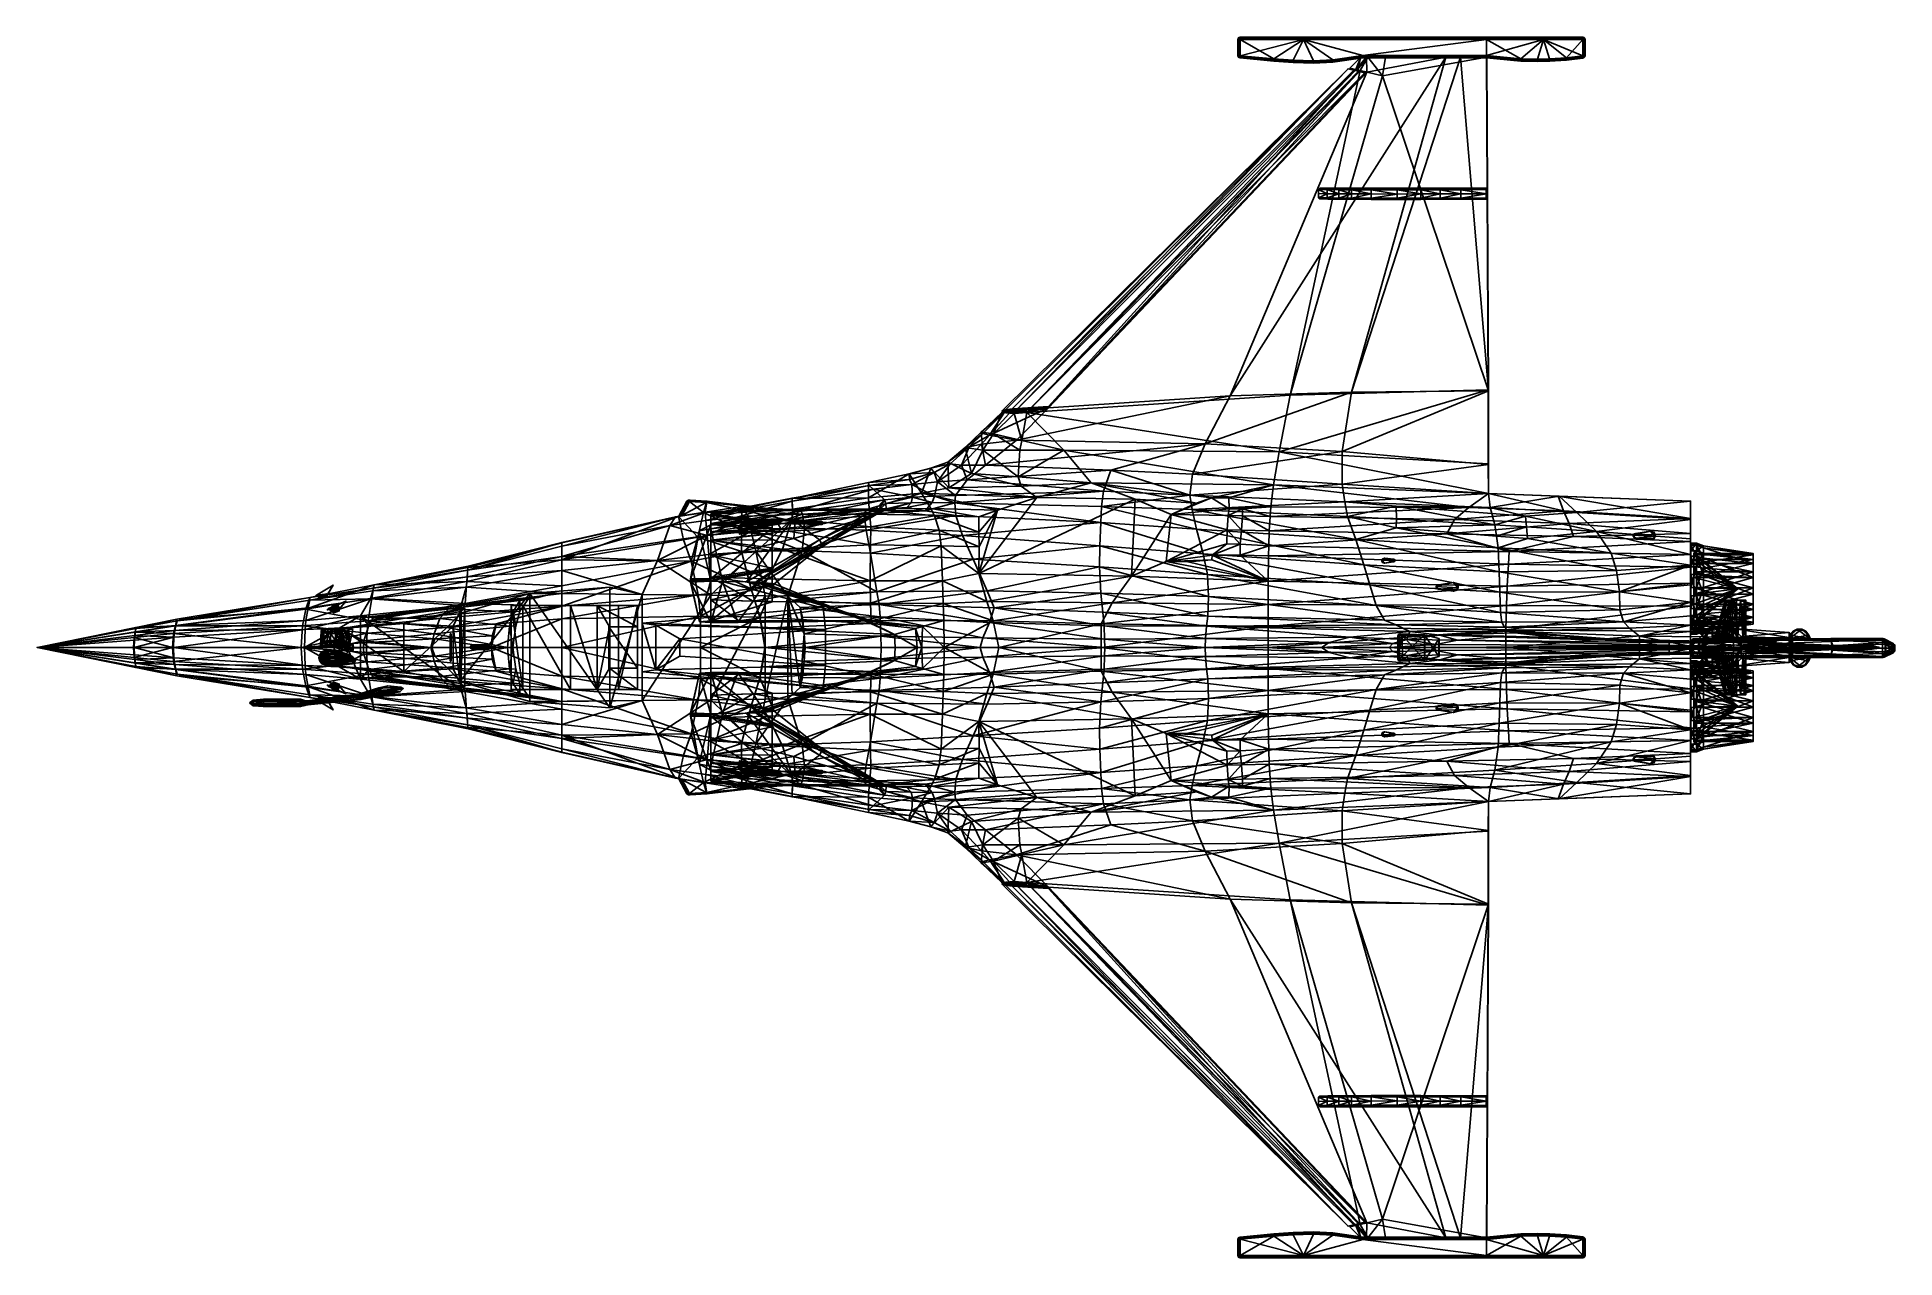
# Model space of a CAD drawing. Extents: x -9.8 to 5.7, y -5.1 to 5.1.
import ezdxf

# ---------------------------------------------------------------- set-up
doc = ezdxf.new("R2010")
doc.units = 0
for name, color, linetype in [('ShapeIndexedFaceSet', 250, 'CONTINUOUS'), ('ShapeIndexedFaceSet_007', 250, 'CONTINUOUS'), ('ShapeIndexedFaceSet_008', 250, 'CONTINUOUS'), ('ShapeIndexedFaceSet_009', 250, 'CONTINUOUS'), ('ShapeIndexedFaceSet_010', 250, 'CONTINUOUS')]:
    doc.layers.add(name, color=color, linetype=linetype)

msp = doc.modelspace()

# ---------------------------------------------------------------- meshes
at = {"layer": 'ShapeIndexedFaceSet', "color": 250}
mesh = msp.add_polyface(dxfattribs=at)
corners = [(0.24531, 4.937881, -1.72853), (0.24752, 4.929351, -1.72861), (0.253539, 4.932031, -1.73097), (0.25227, 4.936951, -1.73092), (0.245309, 5.071471, -1.728529), (0.25227, 5.071471, -1.730919), (0.24752, 5.079711, -1.728609), (0.253539, 5.076231, -1.730969), (0.253539, 5.085741, -1.728829), (0.24276, 4.938221, -1.72558), (0.24531, 4.928371, -1.72566), (0.24276, 5.071471, -1.725579), (0.245309, 5.080981, -1.725659), (0.25227, 5.087941, -1.725859), (0.24276, 4.938221, -1.70135), (0.24531, 4.928371, -1.70128), (0.24276, 5.07147, -1.701349), (0.245309, 5.08098, -1.701279), (0.25227, 5.087941, -1.701069), (0.24531, 4.937881, -1.69841), (0.24751, 4.92935, -1.69833), (0.245309, 5.07147, -1.698409), (0.24752, 5.079711, -1.698329), (0.253539, 5.085741, -1.698109), (0.253539, 4.922521, -1.69811), (0.253539, 4.932031, -1.69597), (0.25227, 4.936951, -1.69602), (0.25227, 5.07147, -1.696019), (0.253539, 5.076231, -1.695969)]
mesh.append_faces([[corners[k] for k in face] for face in [(0, 1, 2), (2, 3, 0), (4, 0, 3), (3, 5, 4), (6, 4, 5), (5, 7, 6), (8, 6, 7), (9, 10, 1), (1, 0, 9), (11, 9, 0), (0, 4, 11), (12, 11, 4), (4, 6, 12), (13, 12, 6), (6, 8, 13), (14, 15, 10), (10, 9, 14), (16, 14, 9), (9, 11, 16), (17, 16, 11), (11, 12, 17), (18, 17, 12), (12, 13, 18), (19, 20, 15), (15, 14, 19), (21, 19, 14), (14, 16, 21), (22, 21, 16), (16, 17, 22), (23, 22, 17), (17, 18, 23), (24, 20, 25), (26, 25, 20), (20, 19, 26), (27, 26, 19), (19, 21, 27), (28, 27, 21), (21, 22, 28)]], dxfattribs={"color": 250})
mesh = msp.add_polyface(dxfattribs=at)
corners = [(0.789049, 5.071471, -1.750389), (0.261779, 5.071471, -1.732099), (0.261779, 4.935701, -1.73211), (0.257029, 4.928091, -1.73111), (0.261779, 4.926191, -1.73131), (0.253539, 4.932031, -1.73097), (0.25227, 4.936951, -1.73092), (0.25227, 5.071471, -1.730919), (0.253539, 5.076231, -1.730969), (0.257029, 5.079711, -1.731109), (0.261779, 5.080981, -1.731309), (0.789049, 5.080981, -1.748799), (0.24752, 4.929351, -1.72861), (0.253539, 5.085741, -1.728829), (0.261779, 5.087941, -1.729119), (0.789049, 5.087941, -1.744479), (0.261779, 5.090491, -1.726139), (0.25227, 5.087941, -1.725859), (0.789049, 5.090491, -1.738559), (0.261779, 5.09049, -1.700799), (0.25227, 5.087941, -1.701069), (0.789049, 5.09049, -1.688369), (0.261779, 5.087941, -1.697809), (0.253539, 5.085741, -1.698109), (0.789049, 5.087941, -1.682459), (0.257029, 5.079711, -1.695819), (0.253539, 5.076231, -1.695969), (0.24752, 5.079711, -1.698329), (0.261779, 5.08098, -1.695629), (0.789049, 5.08098, -1.678129), (0.257029, 4.928091, -1.69582), (0.261779, 4.9357, -1.69483), (0.261779, 4.92619, -1.69563), (0.253539, 4.932031, -1.69597), (0.25227, 4.936951, -1.69602), (0.261779, 5.07147, -1.694829), (0.25227, 5.07147, -1.696019), (0.789049, 5.07147, -1.676549), (0.54333, 4.908511, -1.68404)]
mesh.append_faces([[corners[k] for k in face] for face in [(0, 1, 2), (3, 4, 2), (5, 3, 2), (6, 5, 2), (7, 6, 2), (2, 1, 7), (8, 7, 1), (9, 8, 1), (10, 9, 1), (11, 10, 1), (3, 5, 12), (8, 9, 13), (14, 13, 9), (9, 10, 14), (15, 14, 10), (16, 17, 13), (13, 14, 16), (18, 16, 14), (19, 20, 17), (17, 16, 19), (21, 19, 16), (22, 23, 20), (20, 19, 22), (24, 22, 19), (25, 26, 27), (27, 23, 25), (28, 25, 23), (23, 22, 28), (29, 28, 22), (30, 31, 32), (33, 31, 30), (34, 31, 33), (35, 31, 34), (34, 36, 35), (26, 35, 36), (25, 35, 26), (28, 35, 25), (37, 35, 28), (38, 31, 35)]], dxfattribs={"color": 250})
mesh = msp.add_polyface(dxfattribs=at)
corners = [(0.789049, 5.071471, -1.750389), (1.03475, 4.901961, -1.75608), (1.286229, 4.938221, -1.76005), (0.703319, 4.898291, -1.74798), (0.87478, 4.892931, -1.75258), (0.261779, 4.935701, -1.73211), (0.54333, 4.908511, -1.7429), (1.03454, 4.892421, -1.75425), (0.703309, 4.888781, -1.7465), (0.261779, 5.071471, -1.732099), (0.789049, 5.080981, -1.748799), (1.286229, 4.928711, -1.75805), (1.03419, 4.885411, -1.74925), (0.261779, 4.919231, -1.72912), (0.543589, 4.892011, -1.73819), (0.54343, 4.898991, -1.74164), (0.261779, 5.080981, -1.731309), (0.789049, 5.087941, -1.744479), (1.286229, 4.921751, -1.75259), (1.03398, 4.882831, -1.74242), (0.261779, 4.916681, -1.72614), (0.54368, 4.889461, -1.73348), (0.261779, 5.087941, -1.729119), (0.789049, 5.090491, -1.738559), (1.286229, 4.919201, -1.74513), (1.03398, 4.882831, -1.68451), (0.261779, 4.91668, -1.7008), (0.54368, 4.889461, -1.69345), (0.261779, 5.090491, -1.726139), (0.789049, 5.09049, -1.688369), (1.286229, 4.919201, -1.68181), (1.03419, 4.88541, -1.67769), (0.261779, 4.919231, -1.69781), (0.543589, 4.892011, -1.68874), (0.261779, 5.09049, -1.700799), (0.789049, 5.087941, -1.682459), (1.286229, 4.921751, -1.67435), (1.03454, 4.89242, -1.67269), (0.261779, 4.92619, -1.69563), (0.54343, 4.898991, -1.6853), (0.261779, 5.087941, -1.697809), (0.789049, 5.08098, -1.678129), (1.286229, 4.92871, -1.66889), (1.03475, 4.90196, -1.67085), (0.261779, 5.08098, -1.695629), (0.789049, 5.07147, -1.676549), (0.261779, 5.07147, -1.694829), (0.54333, 4.908511, -1.68404), (0.87478, 4.892931, -1.67436), (0.703319, 4.898291, -1.67896), (1.286229, 4.93822, -1.66689), (0.703309, 4.888781, -1.68044), (0.87479, 4.88342, -1.67603)]
mesh.append_faces([[corners[k] for k in face] for face in [(0, 1, 2), (0, 3, 4), (5, 6, 0), (2, 1, 7), (4, 3, 8), (9, 0, 10), (11, 7, 12), (13, 14, 15), (16, 10, 17), (18, 12, 19), (20, 21, 14), (22, 17, 23), (24, 19, 25), (26, 27, 21), (28, 23, 29), (30, 25, 31), (32, 33, 27), (34, 29, 35), (36, 31, 37), (38, 39, 33), (40, 35, 41), (42, 37, 43), (44, 41, 45), (46, 45, 47), (48, 49, 45), (50, 43, 45), (0, 4, 1), (0, 6, 3), (7, 1, 4), (8, 3, 6), (6, 15, 8), (33, 39, 51), (43, 37, 52), (52, 48, 43), (49, 51, 39), (39, 47, 49), (45, 49, 47), (45, 43, 48)]], dxfattribs={"color": 250})
mesh = msp.add_polyface(dxfattribs=at)
corners = [(2.316619, 5.071471, -1.756629), (1.286229, 4.938221, -1.76005), (2.316129, 4.938221, -1.75664), (0.789049, 5.071471, -1.750389), (1.286229, 4.928711, -1.75805), (2.316129, 4.928711, -1.75479), (1.03454, 4.892421, -1.75425), (2.316619, 5.080981, -1.754779), (0.789049, 5.080981, -1.748799), (1.286229, 4.921751, -1.75259), (2.316129, 4.921751, -1.74973), (1.03419, 4.885411, -1.74925), (2.316619, 5.087951, -1.749719), (0.789049, 5.087941, -1.744479), (1.286229, 4.919201, -1.74513), (2.316129, 4.919201, -1.74282), (1.03398, 4.882831, -1.74242), (2.316619, 5.090491, -1.742809), (0.789049, 5.090491, -1.738559), (1.286229, 4.919201, -1.68181), (2.316129, 4.919201, -1.68412), (1.03398, 4.882831, -1.68451), (2.316619, 5.090491, -1.684119), (0.789049, 5.09049, -1.688369), (1.286229, 4.921751, -1.67435), (2.316129, 4.921751, -1.67721), (1.03419, 4.88541, -1.67769), (2.316619, 5.087941, -1.677209), (0.789049, 5.087941, -1.682459), (1.286229, 4.92871, -1.66889), (2.316129, 4.928711, -1.67214), (1.03454, 4.89242, -1.67269), (2.316619, 5.08098, -1.672149), (0.789049, 5.08098, -1.678129), (1.286229, 4.93822, -1.66689), (2.316129, 4.938221, -1.67029), (1.03475, 4.90196, -1.67085), (2.316619, 5.07147, -1.670299), (0.789049, 5.07147, -1.676549)]
mesh.append_faces([[corners[k] for k in face] for face in [(0, 1, 2), (1, 0, 3), (4, 5, 2), (2, 1, 4), (6, 4, 1), (7, 8, 3), (3, 0, 7), (9, 10, 5), (5, 4, 9), (11, 9, 4), (12, 13, 8), (8, 7, 12), (14, 15, 10), (10, 9, 14), (16, 14, 9), (17, 18, 13), (13, 12, 17), (19, 20, 15), (15, 14, 19), (21, 19, 14), (22, 23, 18), (18, 17, 22), (24, 25, 20), (20, 19, 24), (26, 24, 19), (27, 28, 23), (23, 22, 27), (29, 30, 25), (25, 24, 29), (31, 29, 24), (32, 33, 28), (28, 27, 32), (34, 35, 30), (30, 29, 34), (36, 34, 29), (37, 38, 33), (33, 32, 37), (38, 37, 34), (35, 34, 37)]], dxfattribs={"color": 250})
mesh = msp.add_polyface(dxfattribs=at)
corners = [(3.118559, 5.071471, -1.732099), (2.792259, 5.071471, -1.744399), (2.982259, 4.918861, -1.73762), (2.316129, 4.938221, -1.75664), (2.60226, 4.909561, -1.75009), (2.316619, 5.071471, -1.756629), (2.316129, 4.928711, -1.75479), (2.792259, 5.080981, -1.743069), (2.316619, 5.080981, -1.754779), (3.118559, 5.080981, -1.731309), (2.792259, 5.087941, -1.739439), (2.316619, 5.087951, -1.749719), (3.118559, 5.087941, -1.729119), (2.792259, 5.090491, -1.734489), (2.316619, 5.090491, -1.742809), (3.118559, 5.090491, -1.726139), (2.792259, 5.090491, -1.692439), (2.316619, 5.090491, -1.684119), (3.118559, 5.090491, -1.700799), (2.792259, 5.087941, -1.687489), (2.316619, 5.087941, -1.677209), (3.118559, 5.087941, -1.697809), (2.792259, 5.080981, -1.683869), (2.316619, 5.08098, -1.672149), (3.118559, 5.080981, -1.695629), (2.792259, 5.07147, -1.682539), (2.316619, 5.07147, -1.670299), (3.118559, 5.071471, -1.694829), (2.60226, 4.909561, -1.67684), (2.316129, 4.938221, -1.67029), (3.118559, 4.935361, -1.69483), (2.982259, 4.918861, -1.68931), (2.74226, 4.906701, -1.746), (2.842259, 4.909141, -1.74272), (2.842259, 4.909141, -1.68422), (2.74226, 4.906701, -1.68094)]
mesh.append_faces([[corners[k] for k in face] for face in [(0, 1, 2), (3, 4, 1), (1, 5, 3), (4, 3, 6), (7, 8, 5), (5, 1, 7), (9, 7, 1), (1, 0, 9), (10, 11, 8), (8, 7, 10), (12, 10, 7), (7, 9, 12), (13, 14, 11), (11, 10, 13), (15, 13, 10), (10, 12, 15), (16, 17, 14), (14, 13, 16), (18, 16, 13), (13, 15, 18), (19, 20, 17), (17, 16, 19), (21, 19, 16), (22, 23, 20), (20, 19, 22), (24, 22, 19), (25, 26, 23), (23, 22, 25), (27, 25, 22), (28, 29, 26), (26, 25, 28), (30, 31, 25), (1, 32, 33), (25, 34, 35), (1, 33, 2), (25, 35, 28), (1, 4, 32), (25, 31, 34)]], dxfattribs={"color": 250})
mesh = msp.add_polyface(dxfattribs=at)
corners = [(2.982259, 4.918861, -1.73762), (3.118559, 4.935361, -1.73211), (3.118559, 5.071471, -1.732099), (3.12332, 5.079711, -1.731109), (3.118559, 5.080981, -1.731309), (3.1268, 5.076231, -1.730969), (3.128079, 5.071471, -1.730919), (3.128079, 4.936781, -1.73092), (3.1268, 4.931831, -1.73097), (3.12332, 4.927831, -1.73111), (3.118559, 4.925851, -1.73131), (2.982259, 4.909351, -1.73659), (3.1268, 5.085741, -1.728829), (3.118559, 5.087941, -1.729119), (3.1268, 4.922321, -1.72883), (3.118559, 4.918891, -1.72912), (3.128079, 5.087941, -1.725859), (3.118559, 5.090491, -1.726139), (3.128079, 5.087941, -1.701069), (3.118559, 5.090491, -1.700799), (3.1268, 5.085741, -1.698109), (3.118559, 5.087941, -1.697809), (2.792259, 5.090491, -1.692439), (3.12332, 5.079711, -1.695819), (3.118559, 5.080981, -1.695629), (3.1268, 5.076231, -1.695969), (3.118559, 4.925851, -1.69563), (3.12332, 4.927831, -1.69582), (3.1268, 4.922321, -1.69811), (3.118559, 4.918891, -1.69781), (2.792259, 5.087941, -1.687489), (3.118559, 5.071471, -1.694829), (3.128079, 5.071471, -1.696019), (3.118559, 4.935361, -1.69483), (3.128079, 4.936781, -1.69602), (3.1268, 4.931831, -1.69597), (2.982259, 4.918861, -1.68931), (2.792259, 5.080981, -1.683869), (2.792259, 5.07147, -1.682539)]
mesh.append_faces([[corners[k] for k in face] for face in [(0, 1, 2), (3, 4, 2), (5, 3, 2), (6, 5, 2), (7, 6, 2), (2, 1, 7), (8, 7, 1), (9, 8, 1), (10, 9, 1), (11, 10, 1), (12, 13, 4), (4, 3, 12), (8, 9, 14), (15, 14, 9), (9, 10, 15), (16, 17, 13), (13, 12, 16), (18, 19, 17), (17, 16, 18), (20, 21, 19), (19, 18, 20), (22, 19, 21), (23, 24, 21), (21, 20, 23), (25, 23, 20), (26, 27, 28), (28, 29, 26), (30, 21, 24), (23, 31, 24), (25, 31, 23), (32, 31, 25), (33, 31, 32), (32, 34, 33), (35, 33, 34), (27, 33, 35), (26, 33, 27), (36, 33, 26), (37, 24, 31), (38, 31, 33)]], dxfattribs={"color": 250})
mesh = msp.add_polyface(dxfattribs=at)
corners = [(3.132829, 5.079711, -1.728609), (3.1268, 5.085741, -1.728829), (3.12332, 5.079711, -1.731109), (3.1268, 5.076231, -1.730969), (3.135039, 5.071471, -1.728529), (3.128079, 5.071471, -1.730919), (3.135039, 4.937831, -1.72853), (3.128079, 4.936781, -1.73092), (3.132829, 4.929261, -1.72861), (3.1268, 4.931831, -1.73097), (3.135039, 5.080981, -1.725659), (3.128079, 5.087941, -1.725859), (3.137589, 5.071471, -1.725579), (3.137589, 4.938221, -1.72558), (3.135039, 4.928321, -1.72566), (3.135039, 5.080981, -1.701279), (3.128079, 5.087941, -1.701069), (3.137589, 5.071471, -1.701349), (3.137589, 4.938221, -1.70135), (3.135039, 4.928321, -1.70128), (3.132829, 5.079711, -1.698329), (3.1268, 5.085741, -1.698109), (3.135039, 5.071471, -1.698409), (3.135039, 4.937831, -1.69841), (3.132829, 4.929261, -1.69833), (3.1268, 5.076231, -1.695969), (3.128079, 5.071471, -1.696019), (3.128079, 4.936781, -1.69602), (3.1268, 4.931831, -1.69597)]
mesh.append_faces([[corners[k] for k in face] for face in [(0, 1, 2), (2, 3, 0), (4, 0, 3), (3, 5, 4), (6, 4, 5), (5, 7, 6), (8, 6, 7), (7, 9, 8), (10, 11, 1), (1, 0, 10), (12, 10, 0), (0, 4, 12), (13, 12, 4), (4, 6, 13), (14, 13, 6), (6, 8, 14), (15, 16, 11), (11, 10, 15), (17, 15, 10), (10, 12, 17), (18, 17, 12), (12, 13, 18), (19, 18, 13), (13, 14, 19), (20, 21, 16), (16, 15, 20), (22, 20, 15), (15, 17, 22), (23, 22, 17), (17, 18, 23), (24, 23, 18), (18, 19, 24), (21, 20, 25), (26, 25, 20), (20, 22, 26), (27, 26, 22), (22, 23, 27), (28, 27, 23), (23, 24, 28)]], dxfattribs={"color": 250})
mesh = msp.add_polyface(dxfattribs=at)
corners = [(-2.029624, 1.668592, -1.92509), (-1.883886, 1.646581, -1.87795), (-1.9768, 1.451281, -1.851971), (-1.898347, 1.795962, -1.913739), (-1.794224, 1.782172, -1.887009), (-1.726068, 1.961142, -1.899668), (-1.623009, 1.952012, -1.885878), (-1.862213, 1.521052, -2.032831), (-1.603625, 1.729072, -2.00978), (-1.894534, 1.697002, -1.95981), (-2.059909, 1.520662, -1.981691), (-1.827027, 1.771712, -1.958399), (-1.337128, 1.998982, -1.983348), (-1.639686, 1.979402, -1.944078), (0.17756, 2.099142, -2.011927), (-1.696403, 1.970602, -1.925188), (-1.883246, 1.783742, -1.938289), (-1.997848, 1.672912, -1.94682), (-2.175664, 1.546052, -1.927721), (-2.154689, 1.532382, -1.948301), (-1.516518, 1.959892, -1.879808), (-1.557134, 1.727142, -1.87378), (-1.573663, 1.646292, -1.86709), (-1.207344, 1.645951, -1.85426), (-0.03085, 1.699233, -2.05068), (-1.62156, 1.962422, -1.885148), (-1.724479, 1.971552, -1.898918), (1.16231, 4.8261, -1.692501), (-1.69489, 1.981012, -1.924378), (-1.508702, 1.970802, -1.878718), (-1.336193, 2.009392, -1.982438), (-1.638128, 1.989812, -1.943258)]
mesh.append_faces([[corners[k] for k in face] for face in [(0, 1, 2), (1, 0, 3), (3, 4, 1), (4, 3, 5), (5, 6, 4), (7, 8, 9), (9, 10, 7), (8, 11, 9), (11, 8, 12), (12, 13, 11), (14, 12, 8), (11, 13, 15), (15, 16, 11), (11, 16, 17), (17, 9, 11), (10, 9, 17), (0, 17, 16), (16, 3, 0), (17, 0, 18), (18, 19, 17), (15, 5, 3), (3, 16, 15), (6, 20, 21), (21, 4, 6), (22, 1, 4), (4, 21, 22), (15, 13, 12), (6, 5, 15), (6, 15, 12), (20, 6, 12), (21, 23, 22), (20, 23, 21), (24, 8, 7), (25, 26, 27), (27, 26, 28), (29, 30, 31), (26, 25, 29), (26, 29, 31), (28, 26, 31)]], dxfattribs={"color": 250})
mesh = msp.add_polyface(dxfattribs=at)
corners = [(1.318479, 4.798981, -1.738281), (-1.337128, 1.998982, -1.983348), (0.17756, 2.099142, -2.011927), (0.67839, 2.103231, -1.773217), (-1.516518, 1.959892, -1.879808), (1.26297, 4.81237, -1.682941), (0.261779, 4.926191, -1.73131), (0.54343, 4.898991, -1.74164), (0.54333, 4.908511, -1.7429), (0.261779, 4.935701, -1.73211), (0.261779, 4.919231, -1.72912), (0.253539, 4.922521, -1.72883), (0.257029, 4.928091, -1.73111), (0.24752, 4.929351, -1.72861), (0.543589, 4.892011, -1.73819), (0.261779, 4.916681, -1.72614), (0.25227, 4.920481, -1.72586), (0.24531, 4.928371, -1.72566), (0.54368, 4.889461, -1.73348), (0.261779, 4.91668, -1.7008), (0.25227, 4.920481, -1.70107), (0.24531, 4.928371, -1.70128), (0.54368, 4.889461, -1.69345), (0.261779, 4.919231, -1.69781), (0.253539, 4.922521, -1.69811), (0.24751, 4.92935, -1.69833), (0.543589, 4.892011, -1.68874), (0.261779, 4.92619, -1.69563), (0.257029, 4.928091, -1.69582), (0.253539, 4.932031, -1.69597), (0.261779, 4.9357, -1.69483), (0.54333, 4.908511, -1.68404), (0.54343, 4.898991, -1.6853), (1.16231, 4.8261, -1.692501), (1.221569, 4.811831, -1.684851), (-1.62156, 1.962422, -1.885148), (-1.336193, 2.009392, -1.982438), (1.30314, 4.792241, -1.738871), (1.21008, 4.814581, -1.721111), (-1.638128, 1.989812, -1.943258), (1.16178, 4.826241, -1.702581), (-1.69489, 1.981012, -1.924378), (1.247929, 4.805631, -1.683381), (-1.508702, 1.970802, -1.878718)]
mesh.append_faces([[corners[k] for k in face] for face in [(0, 1, 2), (3, 4, 5), (1, 0, 5), (6, 7, 8), (8, 9, 6), (7, 6, 10), (11, 10, 6), (6, 12, 11), (13, 11, 12), (14, 10, 15), (16, 15, 10), (10, 11, 16), (17, 16, 11), (11, 13, 17), (18, 15, 19), (20, 19, 15), (15, 16, 20), (21, 20, 16), (16, 17, 21), (22, 19, 23), (24, 23, 19), (19, 20, 24), (25, 24, 20), (20, 21, 25), (26, 23, 27), (28, 27, 23), (23, 24, 28), (29, 28, 24), (30, 31, 32), (32, 27, 30), (33, 34, 35), (36, 37, 38), (38, 39, 36), (39, 38, 40), (40, 41, 39), (41, 40, 33), (34, 42, 43), (37, 36, 43), (43, 42, 37)]], dxfattribs={"color": 250})
mesh = msp.add_polyface(dxfattribs=at)
corners = [(-0.15809, 1.269933, -2.168602), (-0.13554, 1.446873, -2.091721), (-0.81481, 1.479983, -2.090281), (-0.87718, 1.303443, -2.172532), (1.11215, 1.361363, -2.016992), (-0.61403, 1.23623, -1.691853), (-0.1024, 1.20342, -1.673693), (-0.31276, 1.11053, -1.570073), (-0.89478, 1.175104, -2.295183), (-0.13749, 1.150734, -2.249513), (1.13375, 1.215003, -2.071353), (-0.03085, 1.699233, -2.05068), (1.11285, 1.635902, -1.99195), (-1.603625, 1.729072, -2.00978), (0.17756, 2.099142, -2.011927), (1.19188, 2.130522, -1.948777), (0.53975, 1.357691, -1.746232), (-0.97873, 1.373681, -1.759032), (-1.207344, 1.645951, -1.85426), (0.58714, 1.631021, -1.76829), (-1.516518, 1.959892, -1.879808), (0.67839, 2.103231, -1.773217), (1.26297, 4.81237, -1.682941), (-1.337128, 1.998982, -1.983348), (0.16722, 1.248841, -1.692512), (0.51687, 1.17433, -1.651703), (0.1718, 1.15659, -1.623653), (0.28043, 1.15621, -1.624843), (0.02314, 1.24884, -1.693512), (-0.31276, 1.110532, -1.867153), (-0.61403, 1.236232, -1.867153), (-0.1024, 1.203422, -1.867153), (0.02314, 1.248842, -1.867152), (0.16722, 1.248842, -1.867152), (0.28043, 1.156212, -1.867153), (0.1718, 1.156592, -1.867153), (-1.508702, 1.970802, -1.878718), (-1.62156, 1.962422, -1.885148), (1.221569, 4.811831, -1.684851)]
mesh.append_faces([[corners[k] for k in face] for face in [(0, 1, 2), (2, 3, 0), (4, 1, 0), (5, 6, 7), (8, 9, 0), (0, 3, 8), (10, 0, 9), (2, 1, 11), (12, 11, 1), (13, 11, 14), (15, 14, 11), (16, 17, 18), (18, 19, 16), (19, 18, 20), (20, 21, 19), (22, 20, 23), (24, 16, 25), (26, 24, 25), (27, 26, 25), (6, 5, 17), (28, 6, 17), (28, 17, 16), (24, 28, 16), (7, 29, 30), (30, 5, 7), (6, 31, 29), (28, 32, 31), (31, 6, 28), (24, 33, 32), (32, 28, 24), (27, 34, 35), (35, 26, 27), (26, 35, 33), (33, 24, 26), (32, 33, 35), (32, 35, 29), (31, 32, 29), (36, 37, 38)]], dxfattribs={"color": 250})
mesh = msp.add_polyface(dxfattribs=at)
corners = [(1.97819, 4.922791, -1.73209), (0.17756, 2.099142, -2.011927), (1.19188, 2.130522, -1.948777), (1.35333, 3.747359, -1.495047), (1.35333, 3.782289, -1.488557), (1.570239, 3.782239, -1.485507), (1.570239, 3.747309, -1.491997), (1.19194, 3.74781, -1.525857), (1.19194, 3.78274, -1.519377), (1.08363, 3.74835, -1.562777), (1.08363, 3.78328, -1.556297), (0.98655, 3.74907, -1.612107), (0.98655, 3.784, -1.605617), (0.91546, 3.750731, -1.725227), (0.91546, 3.785741, -1.724717), (0.99354, 3.73918, -1.619917), (1.08753, 3.73848, -1.572167), (1.19451, 3.73795, -1.535697), (2.31748, 3.741011, -1.709107), (0.92736, 3.740721, -1.725237), (1.56993, 3.737459, -1.502147), (1.35434, 3.737499, -1.505177), (1.35333, 3.817389, -1.494017), (1.570239, 3.817349, -1.490967), (1.19194, 3.81784, -1.524837), (1.08363, 3.81838, -1.561757), (0.98655, 3.81911, -1.611077), (0.91546, 3.820761, -1.724207), (1.35434, 3.827539, -1.503857), (1.19451, 3.82798, -1.534377), (1.08753, 3.82852, -1.570847)]
mesh.append_faces([[corners[k] for k in face] for face in [(0, 1, 2), (3, 4, 5), (5, 6, 3), (7, 8, 4), (4, 3, 7), (9, 10, 8), (8, 7, 9), (11, 12, 10), (10, 9, 11), (13, 14, 12), (12, 11, 13), (15, 16, 17), (18, 19, 15), (20, 15, 17), (21, 20, 17), (6, 20, 21), (21, 3, 6), (3, 21, 17), (17, 7, 3), (7, 17, 16), (16, 9, 7), (9, 16, 15), (15, 11, 9), (11, 15, 19), (19, 13, 11), (22, 23, 5), (5, 4, 22), (24, 22, 4), (4, 8, 24), (25, 24, 8), (8, 10, 25), (26, 25, 10), (10, 12, 26), (27, 26, 12), (12, 14, 27), (23, 22, 28), (22, 24, 29), (24, 25, 30)]], dxfattribs={"color": 250})
mesh = msp.add_polyface(dxfattribs=at)
corners = [(0.17756, 2.099142, -2.011927), (1.97819, 4.922791, -1.73209), (1.318479, 4.798981, -1.738281), (1.19188, 2.130522, -1.948777), (2.099239, 4.922791, -1.73209), (1.26297, 4.81237, -1.682941), (1.448259, 4.767691, -1.678271), (0.67839, 2.103231, -1.773217), (2.31746, 4.922791, -1.69629), (2.32999, 2.148361, -1.776857), (1.26889, 4.922791, -1.68552), (1.326399, 4.922791, -1.67809), (1.237239, 4.818571, -1.684381), (1.178069, 4.832841, -1.69201), (1.316, 4.922791, -1.71354), (1.225819, 4.821331, -1.720581), (1.26766, 4.922791, -1.69505), (1.17749, 4.832981, -1.702051), (1.473589, 4.922791, -1.67514), (2.314109, 3.82886, -1.618867), (2.10083, 3.82853, -1.571797), (1.929469, 3.82806, -1.539777), (0.99354, 3.82922, -1.618597), (0.92736, 3.830761, -1.723917), (2.31748, 3.830001, -1.707807), (1.56993, 3.82749, -1.500827), (1.35434, 3.827539, -1.503857), (1.19451, 3.82798, -1.534377), (1.767739, 3.82772, -1.516027), (2.10284, 3.81839, -1.562147), (1.93112, 3.81792, -1.530057), (1.76885, 3.81757, -1.506227), (1.570239, 3.817349, -1.490967), (1.35333, 3.817389, -1.494017), (1.08753, 3.82852, -1.570847), (1.19194, 3.81784, -1.524837), (1.16178, 4.826241, -1.702581), (1.21008, 4.814581, -1.721111), (1.30314, 4.792241, -1.738871), (1.221569, 4.811831, -1.684851), (1.16231, 4.8261, -1.692501), (1.247929, 4.805631, -1.683381)]
mesh.append_faces([[corners[k] for k in face] for face in [(0, 1, 2), (3, 4, 1), (5, 6, 7), (6, 8, 9), (10, 11, 12), (12, 13, 10), (14, 15, 2), (15, 14, 16), (16, 17, 15), (17, 16, 10), (10, 13, 17), (11, 5, 12), (11, 18, 6), (6, 5, 11), (18, 8, 6), (5, 2, 15), (13, 12, 5), (13, 5, 15), (17, 13, 15), (19, 20, 21), (22, 23, 24), (22, 24, 19), (25, 26, 27), (25, 27, 22), (25, 22, 19), (25, 19, 21), (28, 25, 21), (21, 20, 29), (28, 21, 30), (25, 28, 31), (26, 25, 32), (27, 26, 33), (34, 27, 35), (14, 2, 1), (36, 37, 38), (39, 40, 36), (41, 39, 36), (41, 36, 38)]], dxfattribs={"color": 250})
mesh = msp.add_polyface(dxfattribs=at)
corners = [(0.703309, 4.888781, -1.7465), (0.87478, 4.883421, -1.7509), (0.87478, 4.892931, -1.75258), (0.70329, 4.881821, -1.74245), (0.8748, 4.876461, -1.74632), (0.70328, 4.879271, -1.73693), (0.87481, 4.873911, -1.74005), (0.70328, 4.879271, -1.69001), (0.87481, 4.873911, -1.68688), (0.70329, 4.881821, -1.68448), (0.8748, 4.876461, -1.68062), (0.703309, 4.888781, -1.68044), (0.87479, 4.88342, -1.67603), (0.703319, 4.898291, -1.67896), (0.87478, 4.892931, -1.67436), (1.03454, 4.892421, -1.75425), (1.03419, 4.885411, -1.74925), (0.54343, 4.898991, -1.74164), (0.543589, 4.892011, -1.73819), (1.03398, 4.882831, -1.74242), (0.54368, 4.889461, -1.73348), (1.03398, 4.882831, -1.68451), (0.54368, 4.889461, -1.69345), (1.03419, 4.88541, -1.67769), (0.543589, 4.892011, -1.68874), (1.03454, 4.89242, -1.67269), (1.19451, 3.82798, -1.534377), (1.08753, 3.82852, -1.570847), (0.99354, 3.82922, -1.618597), (1.08363, 3.81838, -1.561757), (0.98655, 3.81911, -1.611077), (0.91546, 3.820761, -1.724207), (0.92736, 3.830761, -1.723917)]
mesh.append_faces([[corners[k] for k in face] for face in [(0, 1, 2), (3, 4, 1), (1, 0, 3), (5, 6, 4), (4, 3, 5), (7, 8, 6), (6, 5, 7), (9, 10, 8), (8, 7, 9), (11, 12, 10), (10, 9, 11), (13, 14, 12), (12, 11, 13), (2, 1, 15), (16, 15, 1), (1, 4, 16), (3, 0, 17), (17, 18, 3), (19, 16, 4), (4, 6, 19), (5, 3, 18), (18, 20, 5), (21, 19, 6), (6, 8, 21), (7, 5, 20), (20, 22, 7), (23, 21, 8), (8, 10, 23), (9, 7, 22), (22, 24, 9), (25, 23, 10), (10, 12, 25), (11, 9, 24), (26, 27, 28), (29, 30, 28), (28, 27, 29), (30, 31, 32), (32, 28, 30)]], dxfattribs={"color": 250})
mesh = msp.add_polyface(dxfattribs=at)
corners = [(2.319119, 4.922791, -1.73209), (2.33183, 2.140862, -1.845327), (2.32999, 2.148361, -1.776857), (2.099239, 4.922791, -1.73209), (1.19188, 2.130522, -1.948777), (2.10284, 3.74835, -1.563177), (2.10284, 3.78328, -1.556687), (2.316139, 3.78397, -1.603757), (2.316139, 3.74934, -1.610237), (1.93112, 3.74788, -1.531077), (1.93112, 3.78281, -1.524597), (1.76885, 3.74754, -1.507257), (1.76885, 3.782469, -1.500767), (1.570239, 3.747309, -1.491997), (1.570239, 3.782239, -1.485507), (2.314109, 3.73955, -1.620177), (2.31748, 3.741011, -1.709107), (0.99354, 3.73918, -1.619917), (1.929469, 3.73803, -1.541087), (2.10083, 3.7385, -1.573117), (1.56993, 3.737459, -1.502147), (1.767739, 3.73768, -1.517347), (2.10284, 3.81839, -1.562147), (2.316139, 3.81878, -1.609217), (1.93112, 3.81792, -1.530057), (1.76885, 3.81757, -1.506227), (1.570239, 3.817349, -1.490967), (1.929469, 3.82806, -1.539777), (1.767739, 3.82772, -1.516027), (1.56993, 3.82749, -1.500827), (2.314109, 3.82886, -1.618867), (2.31748, 3.830001, -1.707807)]
mesh.append_faces([[corners[k] for k in face] for face in [(0, 1, 2), (3, 4, 1), (5, 6, 7), (7, 8, 5), (9, 10, 6), (6, 5, 9), (11, 12, 10), (10, 9, 11), (13, 14, 12), (12, 11, 13), (15, 16, 17), (18, 19, 15), (20, 21, 18), (20, 18, 15), (20, 15, 17), (8, 15, 19), (19, 5, 8), (5, 19, 18), (18, 9, 5), (9, 18, 21), (21, 11, 9), (11, 21, 20), (20, 13, 11), (22, 23, 7), (7, 6, 22), (24, 22, 6), (6, 10, 24), (25, 24, 10), (10, 12, 25), (26, 25, 12), (12, 14, 26), (22, 24, 27), (24, 25, 28), (25, 26, 29), (8, 7, 23), (30, 31, 16), (30, 16, 15), (30, 15, 8), (30, 8, 23)]], dxfattribs={"color": 250})
mesh = msp.add_polyface(dxfattribs=at)
corners = [(2.32999, 2.148361, -1.776857), (2.31746, 4.922791, -1.69629), (2.319119, 4.922791, -1.73209), (2.33183, 2.140862, -1.845327), (2.099239, 4.922791, -1.73209), (2.316129, 4.919201, -1.74282), (2.60226, 4.890531, -1.73836), (2.60226, 4.893081, -1.74423), (2.316129, 4.919201, -1.68412), (2.60226, 4.890531, -1.68857), (2.316129, 4.921751, -1.67721), (2.60226, 4.893081, -1.68271), (2.74226, 4.906701, -1.746), (2.74226, 4.897191, -1.7446), (2.842259, 4.899631, -1.74146), (2.842259, 4.892671, -1.73803), (2.74226, 4.890221, -1.74079), (2.842259, 4.890121, -1.73335), (2.74226, 4.887671, -1.73558), (2.842259, 4.890121, -1.69358), (2.74226, 4.887671, -1.69135), (2.842259, 4.892671, -1.6889), (2.74226, 4.890221, -1.68614), (2.842259, 4.899631, -1.68547), (2.74226, 4.897191, -1.68233), (2.982259, 4.902381, -1.73376), (2.982259, 4.899831, -1.72989), (2.982259, 4.899831, -1.69705), (2.982259, 4.902381, -1.69318), (2.982259, 4.909351, -1.69035), (2.60226, 4.900051, -1.74852), (2.60226, 4.900051, -1.67841), (2.74226, 4.906701, -1.68094), (2.316139, 3.81878, -1.609217), (2.10284, 3.81839, -1.562147), (2.10083, 3.82853, -1.571797), (2.314109, 3.82886, -1.618867)]
mesh.append_faces([[corners[k] for k in face] for face in [(0, 1, 2), (3, 2, 4), (5, 6, 7), (8, 9, 6), (10, 11, 9), (12, 13, 14), (15, 14, 13), (13, 16, 15), (17, 15, 16), (16, 18, 17), (19, 17, 18), (18, 20, 19), (21, 19, 20), (20, 22, 21), (23, 21, 22), (22, 24, 23), (14, 15, 25), (26, 25, 15), (15, 17, 26), (27, 26, 17), (17, 19, 27), (28, 27, 19), (19, 21, 28), (29, 28, 21), (21, 23, 29), (16, 13, 30), (30, 7, 16), (18, 16, 7), (7, 6, 18), (20, 18, 6), (6, 9, 20), (22, 20, 9), (9, 11, 22), (24, 22, 11), (11, 31, 24), (32, 24, 31), (33, 34, 35), (35, 36, 33)]], dxfattribs={"color": 250})
mesh = msp.add_polyface(dxfattribs=at)
corners = [(3.118559, 4.935361, -1.73211), (2.982259, 4.918861, -1.73762), (2.982259, 4.909351, -1.73659), (2.316129, 4.928711, -1.75479), (2.60226, 4.900051, -1.74852), (2.60226, 4.909561, -1.75009), (2.982259, 4.902381, -1.73376), (3.118559, 4.918891, -1.72912), (3.118559, 4.925851, -1.73131), (2.316129, 4.921751, -1.74973), (2.60226, 4.893081, -1.74423), (3.118559, 4.916341, -1.72614), (3.128079, 4.920301, -1.72586), (3.1268, 4.922321, -1.72883), (2.982259, 4.899831, -1.72989), (2.316129, 4.919201, -1.74282), (3.118559, 4.916341, -1.7008), (3.128079, 4.920301, -1.70107), (2.982259, 4.899831, -1.69705), (2.60226, 4.890531, -1.73836), (2.316129, 4.919201, -1.68412), (3.118559, 4.918891, -1.69781), (3.1268, 4.922321, -1.69811), (2.982259, 4.902381, -1.69318), (2.60226, 4.890531, -1.68857), (2.316129, 4.921751, -1.67721), (2.982259, 4.909351, -1.69035), (3.118559, 4.925851, -1.69563), (2.316129, 4.928711, -1.67214), (2.60226, 4.900051, -1.67841), (2.60226, 4.893081, -1.68271), (2.982259, 4.918861, -1.68931), (2.316129, 4.938221, -1.67029), (2.60226, 4.909561, -1.67684), (2.842259, 4.899631, -1.74146), (2.842259, 4.909141, -1.74272), (2.74226, 4.906701, -1.746), (2.842259, 4.909141, -1.68422), (2.842259, 4.899631, -1.68547), (2.74226, 4.897191, -1.68233), (2.74226, 4.906701, -1.68094), (2.74226, 4.897191, -1.7446)]
mesh.append_faces([[corners[k] for k in face] for face in [(0, 1, 2), (3, 4, 5), (6, 7, 8), (8, 2, 6), (9, 10, 4), (4, 3, 9), (11, 12, 13), (13, 7, 11), (14, 11, 7), (7, 6, 14), (10, 9, 15), (16, 17, 12), (12, 11, 16), (18, 16, 11), (11, 14, 18), (19, 15, 20), (21, 22, 17), (17, 16, 21), (23, 21, 16), (16, 18, 23), (24, 20, 25), (26, 27, 21), (21, 23, 26), (28, 29, 30), (30, 25, 28), (27, 26, 31), (32, 33, 29), (29, 28, 32), (34, 35, 36), (37, 38, 39), (39, 40, 37), (2, 1, 35), (35, 34, 2), (6, 2, 34), (31, 26, 38), (38, 37, 31), (41, 36, 5), (5, 4, 41), (29, 33, 40)]], dxfattribs={"color": 250})
mesh = msp.add_polyface(dxfattribs=at)
corners = [(3.06797, 1.124862, -1.870373), (4.01776, 1.066831, -1.759184), (4.01776, 1.221841, -1.734513), (2.92281, 1.261002, -1.845472), (3.00522, 1.03426, -1.625374), (2.95938, 1.141091, -1.701603), (4.01776, 1.075841, -1.721504), (4.01776, 0.950956, -1.703944), (3.04133, 0.925172, -1.549234), (3.23369, 0.966946, -1.978414), (4.01776, 0.905815, -1.876305), (2.91307, 1.261001, -1.745842), (4.01776, 1.221841, -1.726063), (3.1268, 4.922321, -1.72883), (3.132829, 4.929261, -1.72861), (3.1268, 4.931831, -1.73097), (3.128079, 4.920301, -1.72586), (3.135039, 4.928321, -1.72566), (3.128079, 4.920301, -1.70107), (3.135039, 4.928321, -1.70128), (3.1268, 4.922321, -1.69811), (3.132829, 4.929261, -1.69833), (3.12332, 4.927831, -1.69582), (3.1268, 4.931831, -1.69597), (3.68302, 0.96899, -1.529564), (3.68505, 0.969076, -1.671874), (3.71173, 0.961165, -1.669764), (3.7097, 0.961079, -1.529854), (3.72262, 0.941511, -1.656514), (3.72059, 0.941426, -1.529474), (3.54744, 0.947097, -1.636944), (3.54633, 0.947051, -1.526684), (3.54015, 0.936187, -1.526594), (3.5621, 0.951731, -1.642074), (3.56099, 0.951684, -1.526894), (3.72043, 0.92678, -1.529044)]
mesh.append_faces([[corners[k] for k in face] for face in [(0, 1, 2), (2, 3, 0), (4, 5, 6), (6, 7, 4), (8, 4, 7), (9, 10, 1), (1, 0, 9), (6, 5, 11), (11, 12, 6), (6, 12, 2), (2, 1, 6), (7, 6, 1), (1, 10, 7), (3, 2, 12), (12, 11, 3), (13, 14, 15), (16, 17, 14), (14, 13, 16), (18, 19, 17), (17, 16, 18), (20, 21, 19), (19, 18, 20), (22, 23, 21), (21, 20, 22), (24, 25, 26), (26, 27, 24), (27, 26, 28), (28, 29, 27), (30, 31, 32), (31, 30, 33), (33, 34, 31), (34, 33, 25), (25, 24, 34), (24, 27, 29), (24, 29, 35), (31, 34, 24), (32, 31, 24), (32, 24, 35)]], dxfattribs={"color": 250})
mesh = msp.add_polyface(dxfattribs=at)
corners = [(1.29208, 0.688496, -2.361606), (1.22593, 0.901683, -2.284495), (-0.1024, 0.987571, -2.365164), (1.15682, 1.092843, -2.167853), (-0.13749, 1.150734, -2.249513), (2.42174, 0.6318, -2.297676), (-0.15809, 1.269933, -2.168602), (1.13375, 1.215003, -2.071353), (1.11215, 1.361363, -2.016992), (2.33148, 1.285602, -1.901262), (0.51148, 1.09195, -1.557703), (0.51687, 1.17433, -1.651703), (2.16995, 1.166951, -1.696103), (2.04863, 1.06844, -1.603094), (0.50515, 0.973684, -1.448014), (1.98441, 0.949326, -1.498754), (0.50012, 0.848162, -1.360475), (2.5057, 0.80175, -1.425655), (0.49812, 0.765846, -1.318775), (2.49957, 0.695565, -1.378186), (2.34714, 1.167892, -1.950003), (1.56396, 1.177513, -2.044923), (0.53975, 1.357691, -1.746232), (2.33148, 1.285601, -1.741652), (-0.13554, 1.446873, -2.091721), (1.11285, 1.635902, -1.99195), (2.33218, 1.525722, -1.865051), (-0.03085, 1.699233, -2.05068), (1.19188, 2.130522, -1.948777), (2.33183, 2.140862, -1.845327), (0.58714, 1.631021, -1.76829), (0.67839, 2.103231, -1.773217), (2.32999, 2.148361, -1.776857), (2.33094, 1.532941, -1.785351), (1.448259, 4.767691, -1.678271), (1.4506, 0.740416, -1.346336), (1.45183, 0.740466, -1.260016), (1.445, 0.728463, -1.260056), (1.46681, 0.745536, -1.346226), (1.46804, 0.745586, -1.259906), (1.54079, 0.736671, -1.345256), (1.54146, 0.736698, -1.258936), (1.56385, 0.996922, -2.182994), (1.56443, 1.069573, -2.132203), (2.38459, 1.022773, -2.060444), (2.4128, 0.830614, -2.214025)]
mesh.append_faces([[corners[k] for k in face] for face in [(0, 1, 2), (1, 3, 4), (1, 0, 5), (6, 7, 8), (9, 8, 7), (10, 11, 12), (12, 13, 10), (14, 10, 13), (13, 15, 14), (16, 14, 15), (15, 17, 16), (18, 16, 17), (17, 19, 18), (4, 3, 7), (20, 7, 21), (12, 11, 22), (22, 23, 12), (24, 8, 25), (26, 25, 8), (27, 25, 28), (29, 28, 25), (30, 31, 32), (32, 33, 30), (23, 22, 30), (30, 33, 23), (32, 31, 34), (35, 36, 37), (36, 35, 38), (38, 39, 36), (39, 38, 40), (40, 41, 39), (36, 39, 41), (3, 1, 42), (42, 43, 3), (44, 43, 42), (42, 1, 45), (3, 43, 21), (21, 7, 3)]], dxfattribs={"color": 250})
mesh = msp.add_polyface(dxfattribs=at)
corners = [(2.42174, 0.6318, -2.297676), (2.4128, 0.830614, -2.214025), (1.22593, 0.901683, -2.284495), (3.39871, 0.641677, -2.215476), (3.35582, 0.785701, -2.151875), (2.65853, 0.90797, -2.121015), (2.39838, 0.928867, -2.135495), (1.13375, 1.215003, -2.071353), (2.34714, 1.167892, -1.950003), (2.33148, 1.285602, -1.901262), (3.06797, 1.124862, -1.870373), (2.92281, 1.261002, -1.845472), (2.04863, 1.06844, -1.603094), (2.16995, 1.166951, -1.696103), (2.95938, 1.141091, -1.701603), (3.00522, 1.03426, -1.625374), (1.98441, 0.949326, -1.498754), (3.04133, 0.925172, -1.549234), (2.5057, 0.80175, -1.425655), (2.49957, 0.695565, -1.378186), (4.01776, 0.775786, -1.537155), (1.56396, 1.177513, -2.044923), (2.35985, 1.118633, -1.987493), (2.33148, 1.285601, -1.741652), (2.91307, 1.261001, -1.745842), (1.11215, 1.361363, -2.016992), (2.33218, 1.525722, -1.865051), (1.11285, 1.635902, -1.99195), (2.33183, 2.140862, -1.845327), (2.33094, 1.532941, -1.785351), (2.32999, 2.148361, -1.776857), (2.64949, 1.005353, -2.034854), (2.38459, 1.022773, -2.060444), (2.64061, 1.094512, -1.963293), (3.23369, 0.966946, -1.978414), (1.56443, 1.069573, -2.132203), (1.56385, 0.996922, -2.182994)]
mesh.append_faces([[corners[k] for k in face] for face in [(0, 1, 2), (3, 4, 1), (1, 4, 5), (5, 6, 1), (7, 8, 9), (8, 10, 11), (11, 9, 8), (12, 13, 14), (14, 15, 12), (16, 12, 15), (15, 17, 16), (16, 17, 18), (19, 18, 20), (21, 22, 8), (14, 13, 23), (23, 24, 14), (9, 11, 24), (24, 23, 9), (25, 9, 26), (27, 26, 28), (28, 26, 29), (29, 30, 28), (26, 9, 23), (23, 29, 26), (31, 32, 6), (6, 5, 31), (33, 31, 34), (34, 10, 33), (32, 31, 33), (33, 22, 32), (21, 35, 32), (32, 22, 21), (36, 6, 32), (1, 6, 36), (33, 10, 8), (8, 22, 33), (34, 31, 5), (5, 4, 34)]], dxfattribs={"color": 250})
mesh = msp.add_polyface(dxfattribs=at)
corners = [(-2.393364, 1.286081, -1.792802), (-1.434204, 1.252271, -1.729632), (-1.762341, 1.14456, -1.615653), (-2.315627, 1.15847, -1.634853), (-0.87718, 1.303443, -2.172532), (-2.013123, 1.397843, -2.081622), (-2.110954, 1.268514, -2.245892), (-1.9768, 1.451281, -1.851971), (-2.175664, 1.546052, -1.927721), (-2.029624, 1.668592, -1.92509), (-2.117296, 1.205364, -2.330983), (-0.89478, 1.175104, -2.295183), (-2.262363, 1.380703, -2.075182), (-2.286854, 1.262704, -2.241502), (-2.306094, 1.209464, -2.313733), (-1.587568, 1.424631, -1.820061), (-1.563781, 1.346231, -1.789032), (-2.166674, 1.331871, -1.808812), (-1.862213, 1.521052, -2.032831), (-2.059909, 1.520662, -1.981691), (-1.997848, 1.672912, -1.94682), (-2.154689, 1.532382, -1.948301), (-2.288059, 1.460592, -1.953891), (-1.883886, 1.646581, -1.87795), (-1.573663, 1.646292, -1.86709), (-2.317368, 1.495582, -1.927431), (-2.365099, 1.138915, -2.417343), (-2.108383, 1.100495, -2.445553), (-0.97873, 1.373681, -1.759032), (-0.61403, 1.23623, -1.691853), (-1.434204, 1.252271, -1.867152), (-1.762341, 1.144561, -1.867153), (-0.61403, 1.236232, -1.867153), (-1.207344, 1.645951, -1.85426), (-0.81481, 1.479983, -2.090281), (-0.03085, 1.699233, -2.05068)]
mesh.append_faces([[corners[k] for k in face] for face in [(0, 1, 2), (2, 3, 0), (4, 5, 6), (7, 8, 9), (10, 11, 4), (4, 6, 10), (12, 13, 6), (6, 5, 12), (13, 14, 10), (10, 6, 13), (7, 15, 16), (16, 17, 7), (5, 18, 19), (19, 12, 5), (20, 21, 19), (21, 22, 12), (12, 19, 21), (23, 24, 15), (15, 7, 23), (25, 22, 21), (21, 8, 25), (26, 27, 10), (8, 7, 17), (17, 25, 8), (28, 29, 1), (1, 16, 28), (17, 16, 1), (1, 0, 17), (1, 30, 31), (31, 2, 1), (29, 32, 30), (30, 1, 29), (15, 28, 16), (15, 24, 33), (33, 28, 15), (34, 18, 5), (5, 4, 34), (18, 34, 35)]], dxfattribs={"color": 250})
mesh = msp.add_polyface(dxfattribs=at)
corners = [(-3.40242, 1.145435, -2.465193), (-2.85588, 1.145935, -2.447933), (-2.794831, 1.147124, -2.379913), (-3.42053, 1.142585, -2.388663), (-2.699376, 1.146074, -2.332603), (-2.51614, 1.167054, -2.362123), (-2.317368, 1.495582, -1.927431), (-2.166674, 1.331871, -1.808812), (-2.393364, 1.286081, -1.792802), (-2.498113, 1.447042, -1.927711), (-3.47125, 1.127233, -2.165063), (-2.704422, 1.231184, -2.225913), (-2.796307, 1.321743, -2.079902), (-2.475603, 1.360603, -2.084332), (-2.495149, 1.401512, -1.956022), (-2.829849, 1.351422, -1.955262), (-2.470182, 1.255184, -2.236692), (-2.836078, 1.247121, -1.785162), (-2.836819, 1.374942, -1.919802), (-2.315627, 1.15847, -1.634853), (-2.831754, 1.15715, -1.648363), (-2.481601, 1.207404, -2.299223), (-2.689743, 1.156214, -2.304993), (-3.472, 1.070683, -2.163794), (-2.779514, 1.152964, -2.213183), (-2.365099, 1.138915, -2.417343), (-2.69125, 1.201384, -2.248113), (-2.758809, 1.133294, -2.231103), (-2.306094, 1.209464, -2.313733), (-2.288059, 1.460592, -1.953891), (-2.262363, 1.380703, -2.075182), (-2.286854, 1.262704, -2.241502), (-2.117296, 1.205364, -2.330983)]
mesh.append_faces([[corners[k] for k in face] for face in [(0, 1, 2), (3, 2, 4), (5, 4, 2), (6, 7, 8), (8, 9, 6), (10, 11, 12), (13, 14, 15), (15, 12, 13), (16, 13, 12), (12, 11, 16), (17, 18, 9), (9, 8, 17), (8, 19, 20), (20, 17, 8), (4, 5, 21), (21, 22, 4), (23, 24, 11), (5, 2, 1), (1, 25, 5), (16, 11, 26), (26, 21, 16), (27, 26, 11), (11, 24, 27), (5, 25, 28), (28, 21, 5), (26, 22, 21), (22, 26, 27), (29, 14, 13), (13, 30, 29), (13, 16, 31), (31, 30, 13), (28, 31, 16), (16, 21, 28), (29, 6, 9), (9, 14, 29), (18, 15, 14), (14, 9, 18), (32, 28, 25)]], dxfattribs={"color": 250})
mesh = msp.add_polyface(dxfattribs=at)
corners = [(-3.47085, 1.153431, -1.799603), (-4.15036, 1.033461, -1.796074), (-4.15036, 1.108022, -1.911443), (-3.47424, 1.219112, -2.051133), (-4.15036, 1.101352, -1.997633), (-4.15036, 1.023453, -2.107454), (-3.4731, 1.246312, -1.950042), (-4.15036, 1.114102, -1.948183), (-3.64047, 0.994105, -1.716514), (-3.64047, 1.021341, -1.788114), (-3.64047, 1.057961, -1.889574), (-3.64047, 1.035711, -1.827124), (-3.47125, 1.127233, -2.165063), (-4.15043, 0.989513, -2.112634), (-4.21215, 1.127134, -2.378223), (-3.89288, 1.145664, -2.387633), (-3.89506, 0.978995, -2.276254), (-4.19921, 1.127135, -2.471663), (-3.87068, 1.139675, -2.475843), (-4.19362, 1.059815, -2.555614), (-3.83944, 1.094895, -2.557353), (-4.18161, 0.934794, -2.599694), (-3.88025, 1.185655, -2.408373), (-4.18468, 1.220944, -2.400273), (-4.18415, 1.220875, -2.453743), (-3.88053, 1.185405, -2.456923), (-4.18655, 1.210214, -2.390133), (-3.87765, 1.179985, -2.398773), (-3.89302, 1.145344, -2.397623), (-4.19892, 1.127425, -2.461673), (-3.87074, 1.139995, -2.465843), (-3.87701, 1.179545, -2.467033), (-4.18572, 1.211235, -2.463613), (-3.73816, 1.144355, -2.397963), (-3.81559, 1.144845, -2.397793), (-3.80436, 1.170024, -2.398753), (-3.8016, 1.170175, -2.465153), (-3.79478, 1.140925, -2.464123), (-3.80295, 1.174865, -2.456693), (-3.80495, 1.174535, -2.406763), (-3.60067, 1.07336, -1.625334), (-3.84901, 1.05967, -1.676914), (-3.90936, 1.01999, -1.718484), (-3.85025, 1.05672, -1.624964)]
mesh.append_faces([[corners[k] for k in face] for face in [(0, 1, 2), (3, 4, 5), (6, 7, 4), (2, 1, 8), (8, 9, 2), (5, 4, 10), (4, 7, 11), (11, 10, 4), (12, 5, 13), (14, 15, 16), (17, 18, 15), (18, 17, 19), (19, 20, 18), (20, 19, 21), (2, 7, 6), (7, 2, 9), (9, 11, 7), (22, 23, 24), (24, 25, 22), (26, 27, 28), (29, 30, 31), (31, 32, 29), (27, 26, 23), (23, 22, 27), (32, 31, 25), (25, 24, 32), (33, 34, 35), (36, 31, 30), (30, 37, 36), (38, 25, 31), (31, 36, 38), (22, 25, 38), (38, 39, 22), (34, 28, 27), (27, 35, 34), (27, 22, 39), (39, 35, 27), (40, 41, 42), (42, 41, 43)]], dxfattribs={"color": 250})
mesh = msp.add_polyface(dxfattribs=at)
corners = [(-2.794831, 1.147124, -2.379913), (-3.42053, 1.142585, -2.388663), (-3.40242, 1.145435, -2.465193), (-4.15036, 1.108022, -1.911443), (-3.47264, 1.241532, -1.915413), (-3.47085, 1.153431, -1.799603), (-4.15036, 1.101352, -1.997633), (-3.47424, 1.219112, -2.051133), (-3.4731, 1.246312, -1.950042), (-2.836078, 1.247121, -1.785162), (-2.831754, 1.15715, -1.648363), (-2.836819, 1.374942, -1.919802), (-2.796307, 1.321743, -2.079902), (-3.47125, 1.127233, -2.165063), (-2.829849, 1.351422, -1.955262), (-2.704422, 1.231184, -2.225913), (-3.472, 1.070683, -2.163794), (-3.42844, 1.142375, -2.398643), (-3.65435, 1.157585, -2.403533), (-3.64777, 1.159065, -2.456233), (-3.415, 1.145595, -2.455483), (-3.79478, 1.140925, -2.464123), (-3.71883, 1.141865, -2.462393), (-3.70006, 1.158985, -2.462673), (-3.8016, 1.170175, -2.465153), (-3.66073, 1.143854, -2.398133), (-3.65305, 1.154744, -2.398733), (-3.69904, 1.162265, -2.456383), (-3.80295, 1.174865, -2.456693), (-3.70333, 1.161105, -2.404623), (-3.80495, 1.174535, -2.406763), (-3.64601, 1.156135, -2.461283), (-3.64287, 1.142795, -2.460663), (-3.80436, 1.170024, -2.398753), (-3.70496, 1.157994, -2.398743), (-3.73816, 1.144355, -2.397963)]
mesh.append_faces([[corners[k] for k in face] for face in [(0, 1, 2), (3, 4, 5), (6, 7, 8), (5, 9, 10), (4, 11, 9), (9, 5, 4), (12, 7, 13), (7, 12, 14), (14, 8, 7), (15, 13, 16), (8, 4, 3), (4, 8, 14), (14, 11, 4), (17, 18, 19), (19, 20, 17), (21, 22, 23), (23, 24, 21), (25, 26, 17), (24, 23, 27), (27, 28, 24), (26, 18, 17), (29, 30, 28), (28, 27, 29), (20, 31, 32), (33, 34, 35), (20, 19, 31), (33, 30, 29), (29, 34, 33), (22, 32, 31), (31, 23, 22), (23, 31, 19), (19, 27, 23), (27, 19, 18), (18, 29, 27), (34, 26, 25), (25, 35, 34), (18, 26, 34), (34, 29, 18)]], dxfattribs={"color": 250})
mesh = msp.add_polyface(dxfattribs=at)
corners = [(-2.746239, 0.359295, -2.770128), (-1.789271, 0.329478, -2.657128), (-1.847254, 0.47206, -2.633127), (-1.827796, 0.208601, -2.830019), (-1.884533, 0.080092, -2.9078), (-2.739865, 0.254712, -2.980509), (-1.904927, 0.000018, -2.92414), (-2.734304, 0.094657, -3.062509), (-2.768291, 0.463619, -2.690057), (-1.96329, 0.736284, -2.574906), (-2.820196, 0.787667, -2.617485), (-2.053507, 0.933207, -2.520964), (-2.85627, 0.979322, -2.562694), (-2.108383, 1.100495, -2.445553), (-2.315627, 1.15847, -1.634853), (-1.762341, 1.14456, -1.615653), (-1.915828, 1.089199, -1.549573), (-2.286797, 1.09727, -1.557433), (-1.916269, 0.962053, -1.420844), (-2.247084, 0.979169, -1.437174), (-1.914802, 0.839197, -1.342895), (-2.231486, 0.84865, -1.348915), (-1.916341, 0.618352, -1.321546), (-2.218513, 0.555899, -1.320267), (-1.851269, 0.384896, -1.323208), (-2.213256, 0.367688, -1.343498), (-1.796, 0.223198, -1.317759), (-2.208988, 0.225865, -1.360339), (-1.751097, 0.000008, -1.30348), (-2.206758, 0.000008, -1.36048), (-2.117296, 1.205364, -2.330983), (-0.89991, 1.042925, -2.394714), (-2.386624, 0.175092, -1.377519), (-2.390748, 0.000008, -1.37605), (-2.443473, 0.158843, -1.383009), (-1.762341, 1.144561, -1.867153), (-1.915828, 1.089201, -1.867153), (-1.916269, 0.962056, -1.867154), (-1.914802, 0.8392, -1.867155), (-1.916341, 0.618355, -1.867156), (-1.434204, 1.252271, -1.867152)]
mesh.append_faces([[corners[k] for k in face] for face in [(0, 1, 2), (3, 1, 0), (4, 3, 5), (6, 4, 7), (8, 2, 9), (10, 9, 11), (12, 11, 13), (14, 15, 16), (16, 17, 14), (17, 16, 18), (18, 19, 17), (19, 18, 20), (20, 21, 19), (21, 20, 22), (22, 23, 21), (23, 22, 24), (24, 25, 23), (25, 24, 26), (26, 27, 25), (26, 28, 29), (29, 27, 26), (30, 13, 31), (31, 13, 11), (32, 27, 29), (29, 33, 32), (34, 32, 33), (15, 35, 36), (36, 16, 15), (16, 36, 37), (37, 18, 16), (18, 37, 38), (38, 20, 18), (20, 38, 39), (39, 22, 20), (37, 36, 35), (38, 37, 35), (39, 38, 35), (40, 39, 35)]], dxfattribs={"color": 250})
mesh = msp.add_polyface(dxfattribs=at)
corners = [(-1.884533, -0.080051, -2.907801), (-0.86772, -0.070525, -2.738651), (-0.86683, 0.000017, -2.75247), (-1.904927, 0.000018, -2.92414), (-0.02836, 0.000017, -2.68536), (-0.89892, 0.452488, -2.546157), (-1.847254, 0.47206, -2.633127), (-1.789271, 0.329478, -2.657128), (-0.88347, 0.295046, -2.569378), (-1.827796, 0.208601, -2.830019), (-0.87208, 0.181021, -2.670919), (-1.884533, 0.080092, -2.9078), (-0.86772, 0.070565, -2.73865), (-0.00624, 0.262479, -2.480888), (-0.0182, 0.177851, -2.579589), (-0.02652, 0.074194, -2.66183), (-0.91013, 0.671712, -2.524776), (-1.96329, 0.736284, -2.574906), (-0.90814, 0.847586, -2.485785), (-2.053507, 0.933207, -2.520964), (-0.89991, 1.042925, -2.394714), (-0.89478, 1.175104, -2.295183), (-2.117296, 1.205364, -2.330983), (-0.00119, 0.424717, -2.478467), (-0.01, 0.609368, -2.478366), (-0.04675, 0.781823, -2.453555), (-0.1024, 0.987571, -2.365164), (-1.851269, 0.384896, -1.323208), (-1.916341, 0.618352, -1.321546), (-0.64235, 0.595091, -1.290206), (-0.80499, 0.371701, -1.277828), (-1.796, 0.223198, -1.317759), (-0.89562, 0.196971, -1.274629), (-1.751097, 0.000008, -1.30348), (-0.89686, 0.000008, -1.26808), (-0.64235, 0.595096, -1.867156), (-0.64235, 0.595091, -1.290206), (-1.916341, 0.618355, -1.867156), (-0.35411, 0.71813, -1.867156), (-0.61403, 1.236232, -1.867153), (-1.434204, 1.252271, -1.867152), (-0.31276, 1.110532, -1.867153), (-0.35411, 0.718125, -1.308196)]
mesh.append_faces([[corners[k] for k in face] for face in [(0, 1, 2), (2, 3, 0), (4, 2, 1), (5, 6, 7), (7, 8, 5), (7, 9, 10), (10, 8, 7), (9, 11, 12), (12, 10, 9), (2, 12, 11), (11, 3, 2), (5, 8, 13), (8, 10, 14), (10, 12, 15), (12, 2, 4), (16, 17, 6), (6, 5, 16), (18, 19, 17), (17, 16, 18), (20, 21, 22), (19, 18, 20), (16, 5, 23), (18, 16, 24), (20, 18, 25), (21, 20, 26), (27, 28, 29), (29, 30, 27), (31, 27, 30), (30, 32, 31), (33, 31, 32), (32, 34, 33), (35, 36, 29), (28, 37, 35), (35, 29, 28), (36, 35, 38), (39, 35, 37), (37, 40, 39), (35, 39, 41), (36, 42, 29)]], dxfattribs={"color": 250})
mesh = msp.add_polyface(dxfattribs=at)
corners = [(-4.59571, 0.726492, -2.651876), (-4.72387, 0.442269, -2.745097), (-4.1518, 0.437756, -2.751067), (-5.39214, 0.87477, -2.414715), (-4.44694, 1.090565, -2.459313), (-4.41972, 1.093824, -2.371313), (-5.39214, 0.872137, -2.326355), (-5.39316, 0.730756, -2.175816), (-4.37784, 0.898379, -2.255935), (-5.39216, 0.344049, -1.853608), (-5.39257, 0.513715, -2.004487), (-4.31606, 0.719052, -2.104526), (-4.25611, 0.438064, -1.876057), (-5.39214, 0.23885, -1.729409), (-4.23674, 0.26175, -1.689339), (-4.49392, 1.016895, -2.548034), (-4.53986, 0.885034, -2.598735), (-4.18161, 0.934794, -2.599694), (-5.39232, 0.759523, -2.583825), (-5.39214, 0.845908, -2.515165), (-5.39252, 0.642005, -2.649556), (-5.39271, 0.450967, -2.737497), (-5.39214, 0.238853, -2.158019), (-5.94113, 0.197587, -2.158019), (-4.23674, 0.261754, -2.158018), (-5.39214, 0.000013, -2.15802), (-5.98068, 0.000013, -2.17569), (-4.23674, 0.000013, -2.15802), (-6.17555, 0.678246, -2.358186), (-6.17617, 0.667929, -2.279966), (-6.17861, 0.644184, -2.472466), (-5.94113, 0.198079, -1.748229), (-6.18079, 0.58871, -2.542917), (-4.40906, 1.095514, -2.386493), (-4.41843, 1.094254, -2.400653), (-4.35099, 1.220455, -2.402703), (-4.41852, 1.094695, -2.430873), (-4.35108, 1.220905, -2.432923), (-4.41289, 1.095755, -2.445443), (-4.34562, 1.221635, -2.447493), (-5.58158, 0.419782, -2.862798), (-5.53019, 0.43445, -2.737498), (-5.78919, 0.403333, -2.737498), (-5.68817, 0.404736, -2.937358), (-5.60844, 0.414406, -2.934668), (-5.58984, 0.418129, -2.884888), (-5.69656, 0.405044, -2.885118)]
mesh.append_faces([[corners[k] for k in face] for face in [(0, 1, 2), (3, 4, 5), (5, 6, 3), (7, 6, 5), (5, 8, 7), (9, 10, 11), (11, 12, 9), (13, 9, 12), (12, 14, 13), (7, 8, 11), (11, 10, 7), (15, 16, 17), (17, 16, 0), (18, 16, 15), (15, 19, 18), (18, 20, 0), (0, 16, 18), (20, 21, 1), (1, 0, 20), (19, 15, 4), (4, 3, 19), (13, 22, 23), (14, 24, 22), (22, 13, 14), (22, 25, 26), (24, 27, 25), (25, 22, 24), (28, 3, 6), (29, 6, 7), (18, 19, 30), (13, 31, 9), (20, 18, 32), (30, 19, 3), (33, 34, 35), (34, 36, 37), (36, 38, 39), (40, 41, 42), (43, 44, 45), (46, 45, 40)]], dxfattribs={"color": 250})
mesh = msp.add_polyface(dxfattribs=at)
corners = [(-4.18161, 0.934794, -2.599694), (-4.19362, 1.059815, -2.555614), (-4.49392, 1.016895, -2.548034), (-4.25868, 0.918834, -2.262324), (-4.31606, 0.719052, -2.104526), (-4.37784, 0.898379, -2.255935), (-4.41972, 1.093824, -2.371313), (-4.59571, 0.726492, -2.651876), (-4.16749, 0.776479, -2.654995), (-4.15036, 0.774088, -1.524335), (-3.55495, 0.820081, -1.458395), (-3.67851, 0.573412, -1.417147), (-4.15036, 0.893882, -1.626605), (-4.15043, 0.989513, -2.112634), (-4.15043, 0.553001, -1.898807), (-4.05492, 0.551175, -1.896407), (-3.472, 1.070683, -2.163794), (-3.50578, 0.970508, -1.549834), (-4.15036, 0.964618, -1.699634), (-3.85382, 0.54837, -1.887497), (-4.15036, 0.585609, -1.444007), (-3.64047, 0.661214, -1.463676), (-3.64047, 0.806206, -1.525475), (-3.64047, 0.898362, -1.604145), (-4.15036, 0.573183, -1.889497), (-4.15036, 1.023453, -2.107454), (-3.64047, 0.998034, -1.974054), (-3.64047, 0.651656, -1.806386), (-3.64047, 0.946954, -1.660324), (-3.64047, 0.994105, -1.716514), (-4.15036, 1.033461, -1.796074), (-3.64047, 1.057961, -1.889574), (-3.47304, 1.06997, -1.676324), (-4.32192, 0.560677, -1.904777), (-4.2473, 0.97437, -2.094554), (-4.32185, 0.573346, -1.889307), (-3.89508, 0.800592, -2.141915), (-3.89506, 0.978995, -2.276254), (-4.21215, 1.127134, -2.378223), (-3.81416, 0.97118, -2.596584), (-3.83944, 1.094895, -2.557353), (-3.77532, 0.802484, -2.651065), (-4.1518, 0.437756, -2.751067), (-3.56716, 0.990883, -1.594954), (-3.91235, 0.945363, -1.623354), (-3.85201, 0.997998, -1.602964), (-3.91086, 0.984942, -1.670924), (-3.85025, 1.05672, -1.624964), (-3.90936, 1.01999, -1.718484)]
mesh.append_faces([[corners[k] for k in face] for face in [(0, 1, 2), (3, 4, 5), (3, 5, 6), (7, 8, 0), (9, 10, 11), (10, 9, 12), (13, 14, 15), (15, 16, 13), (17, 12, 18), (16, 15, 19), (9, 20, 21), (21, 22, 9), (12, 9, 22), (22, 23, 12), (24, 25, 26), (26, 27, 24), (18, 28, 29), (29, 30, 18), (31, 26, 25), (32, 18, 30), (12, 23, 28), (28, 18, 12), (33, 34, 35), (14, 13, 34), (34, 33, 14), (25, 34, 13), (25, 24, 35), (35, 34, 25), (36, 4, 3), (3, 37, 36), (37, 3, 38), (0, 39, 40), (39, 0, 8), (8, 41, 39), (41, 8, 42), (43, 44, 45), (46, 47, 45), (45, 44, 46), (47, 46, 48)]], dxfattribs={"color": 250})
mesh = msp.add_polyface(dxfattribs=at)
corners = [(-4.41972, 1.093824, -2.371313), (-4.21215, 1.127134, -2.378223), (-4.25868, 0.918834, -2.262324), (-4.44694, 1.090565, -2.459313), (-4.19921, 1.127135, -2.471663), (-3.89288, 1.145664, -2.387633), (-4.49392, 1.016895, -2.548034), (-4.19362, 1.059815, -2.555614), (-4.34076, 1.227375, -2.431053), (-4.33735, 1.228015, -2.439873), (-4.33508, 1.227745, -2.397283), (-4.34069, 1.226994, -2.405753), (-3.89302, 1.145344, -2.397623), (-4.21244, 1.126864, -2.388213), (-4.18655, 1.210214, -2.390133), (-4.39278, 1.098034, -2.382213), (-4.32822, 1.219034, -2.384983), (-4.40906, 1.095514, -2.386493), (-4.34241, 1.220224, -2.388523), (-4.35099, 1.220455, -2.402703), (-4.35108, 1.220905, -2.432923), (-4.41843, 1.094254, -2.400653), (-4.34562, 1.221635, -2.447493), (-4.41852, 1.094695, -2.430873), (-4.41289, 1.095755, -2.445443), (-4.39955, 1.097795, -2.450953), (-4.33344, 1.221495, -2.452963), (-4.19892, 1.127425, -2.461673), (-4.18572, 1.211235, -2.463613), (-4.32938, 1.229215, -2.443163), (-4.18415, 1.220875, -2.453743), (-4.18468, 1.220944, -2.400273), (-4.32387, 1.229464, -2.394333)]
mesh.append_faces([[corners[k] for k in face] for face in [(0, 1, 2), (3, 4, 1), (1, 0, 3), (5, 1, 4), (6, 7, 4), (4, 3, 6), (8, 9, 10), (10, 11, 8), (12, 13, 14), (13, 15, 16), (16, 14, 13), (15, 17, 18), (18, 16, 15), (19, 18, 17), (20, 19, 21), (22, 20, 23), (24, 25, 26), (26, 22, 24), (25, 27, 28), (28, 26, 25), (29, 30, 31), (31, 32, 29), (14, 16, 32), (32, 31, 14), (16, 18, 10), (10, 32, 16), (18, 19, 11), (11, 10, 18), (19, 20, 8), (8, 11, 19), (20, 22, 9), (9, 8, 20), (22, 26, 29), (29, 9, 22), (26, 28, 30), (30, 29, 26), (29, 32, 10), (10, 9, 29)]], dxfattribs={"color": 250})
mesh = msp.add_polyface(dxfattribs=at)
corners = [(-3.89288, 1.145664, -2.387633), (-3.42053, 1.142585, -2.388663), (-3.44829, 1.052144, -2.295854), (-3.89506, 0.978995, -2.276254), (-3.46031, 0.909676, -2.194455), (-3.89508, 0.800592, -2.141915), (-3.81416, 0.97118, -2.596584), (-3.36884, 0.99502, -2.584904), (-3.38611, 1.112495, -2.543163), (-3.83944, 1.094895, -2.557353), (-2.78992, 1.101984, -2.294393), (-3.39084, 0.805106, -2.645335), (-4.15036, 0.893882, -1.626605), (-3.50578, 0.970508, -1.549834), (-3.55495, 0.820081, -1.458395), (-4.15036, 0.964618, -1.699634), (-3.47304, 1.06997, -1.676324), (-4.15036, 1.023453, -2.107454), (-3.47125, 1.127233, -2.165063), (-3.47424, 1.219112, -2.051133), (-2.831754, 1.15715, -1.648363), (-3.47085, 1.153431, -1.799603), (-3.64047, 0.994105, -1.716514), (-3.64047, 0.946954, -1.660324), (-3.64047, 0.806206, -1.525475), (-3.64047, 1.057961, -1.889574), (-3.64047, 1.035711, -1.827124), (-3.64047, 1.021341, -1.788114), (-3.64047, 0.651656, -1.806386), (-3.64047, 0.998034, -1.974054), (-4.15036, 1.033461, -1.796074), (-2.817828, 1.006999, -1.464934), (-4.15043, 0.989513, -2.112634), (-3.472, 1.070683, -2.163794), (-3.87068, 1.139675, -2.475843), (-3.40242, 1.145435, -2.465193), (-3.60067, 1.07336, -1.625334), (-3.22539, 1.05067, -1.586614), (-3.22151, 1.04279, -1.576194), (-3.60669, 1.06223, -1.599524), (-3.90936, 1.01999, -1.718484), (-3.56005, 1.03496, -1.652864), (-3.22391, 1.04263, -1.592884), (-3.22272, 1.02695, -1.572954), (-3.56716, 0.990883, -1.594954), (-3.59362, 1.03347, -1.579884), (-3.2242, 1.03499, -1.566694), (-3.85201, 0.997998, -1.602964), (-3.85025, 1.05672, -1.624964), (-3.84901, 1.05967, -1.676914)]
mesh.append_faces([[corners[k] for k in face] for face in [(0, 1, 2), (2, 3, 0), (3, 2, 4), (4, 5, 3), (6, 7, 8), (8, 9, 6), (10, 4, 2), (11, 7, 6), (12, 13, 14), (15, 16, 13), (17, 18, 19), (20, 16, 21), (22, 23, 24), (25, 26, 27), (25, 27, 22), (25, 22, 24), (28, 29, 25), (30, 21, 16), (31, 13, 16), (32, 33, 18), (34, 9, 8), (8, 35, 34), (1, 0, 34), (34, 35, 1), (36, 37, 38), (38, 39, 36), (40, 41, 36), (41, 42, 37), (37, 36, 41), (43, 44, 45), (45, 46, 43), (47, 45, 44), (46, 45, 39), (39, 38, 46), (45, 47, 48), (48, 39, 45), (36, 39, 48), (48, 49, 36)]], dxfattribs={"color": 250})
mesh = msp.add_polyface(dxfattribs=at)
corners = [(-2.699376, 1.146074, -2.332603), (-3.44829, 1.052144, -2.295854), (-3.42053, 1.142585, -2.388663), (-2.78992, 1.101984, -2.294393), (-3.36884, 0.99502, -2.584904), (-2.85627, 0.979322, -2.562694), (-2.872244, 1.113345, -2.515363), (-3.38611, 1.112495, -2.543163), (-2.768291, 0.463619, -2.690057), (-2.820196, 0.787667, -2.617485), (-3.39084, 0.805106, -2.645335), (-1.96329, 0.736284, -2.574906), (-2.053507, 0.933207, -2.520964), (-2.108383, 1.100495, -2.445553), (-2.365099, 1.138915, -2.417343), (-2.85588, 1.145935, -2.447933), (-3.55495, 0.820081, -1.458395), (-2.820861, 0.855522, -1.376285), (-2.821391, 0.556942, -1.362667), (-3.50578, 0.970508, -1.549834), (-2.817828, 1.006999, -1.464934), (-2.231486, 0.84865, -1.348915), (-2.218513, 0.555899, -1.320267), (-2.247084, 0.979169, -1.437174), (-3.47304, 1.06997, -1.676324), (-2.831754, 1.15715, -1.648363), (-2.286797, 1.09727, -1.557433), (-2.315627, 1.15847, -1.634853), (-3.40242, 1.145435, -2.465193), (-2.689743, 1.156214, -2.304993), (-2.758742, 1.117194, -2.258183), (-2.758809, 1.133294, -2.231103), (-3.22722, 0.86858, -2.078775), (-3.2242, 0.847027, -2.085005), (-2.779514, 1.152964, -2.213183), (-3.24638, 0.898819, -2.079545), (-3.472, 1.070683, -2.163794), (-3.26859, 0.814007, -2.090935), (-3.46031, 0.909676, -2.194455), (-3.22391, 1.04263, -1.592884), (-3.22004, 1.03475, -1.582454), (-3.22151, 1.04279, -1.576194), (-3.22539, 1.05067, -1.586614), (-3.22272, 1.02695, -1.572954), (-3.2242, 1.03499, -1.566694)]
mesh.append_faces([[corners[k] for k in face] for face in [(0, 1, 2), (1, 0, 3), (4, 5, 6), (6, 7, 4), (8, 9, 10), (11, 9, 8), (12, 5, 9), (6, 13, 14), (14, 15, 6), (10, 9, 5), (5, 4, 10), (13, 6, 5), (16, 17, 18), (19, 20, 17), (18, 17, 21), (21, 22, 18), (17, 20, 23), (23, 21, 17), (24, 25, 20), (26, 25, 27), (26, 23, 20), (20, 25, 26), (7, 6, 15), (15, 28, 7), (3, 0, 29), (29, 30, 3), (31, 30, 29), (30, 31, 32), (32, 33, 30), (31, 34, 35), (35, 32, 31), (34, 36, 35), (3, 37, 38), (37, 3, 30), (30, 33, 37), (39, 40, 41), (41, 42, 39), (40, 43, 44), (44, 41, 40)]], dxfattribs={"color": 250})
mesh = msp.add_polyface(dxfattribs=at)
corners = [(-0.04675, 0.781823, -2.453555), (-0.1024, 0.987571, -2.365164), (-0.89991, 1.042925, -2.394714), (-0.13749, 1.150734, -2.249513), (-0.89478, 1.175104, -2.295183), (1.29208, 0.688496, -2.361606), (1.22593, 0.901683, -2.284495), (0.16167, 1.09984, -1.562953), (0.2829, 1.09711, -1.561133), (0.27469, 0.979082, -1.446884), (0.15378, 0.981915, -1.446294), (0.26343, 0.770684, -1.318245), (0.26328, 0.861175, -1.364775), (0.50012, 0.848162, -1.360475), (0.49812, 0.765846, -1.318775), (0.14987, 0.863496, -1.364115), (0.50515, 0.973684, -1.448014), (0.51148, 1.09195, -1.557703), (0.28043, 1.15621, -1.624843), (0.51687, 1.17433, -1.651703), (-0.31276, 1.110532, -1.867153), (-0.31276, 1.11053, -1.570073), (-0.1024, 1.20342, -1.673693), (0.2829, 1.097112, -1.867153), (0.28043, 1.156212, -1.867153), (0.16167, 1.099842, -1.867153), (0.15378, 0.981918, -1.867154), (0.14987, 0.8635, -1.867155), (0.26328, 0.861178, -1.867155), (0.26343, 0.770689, -1.867155), (0.02829, 0.770729, -1.867155), (0.1718, 1.156592, -1.867153), (-0.35411, 0.71813, -1.867156), (-0.64235, 0.595096, -1.867156)]
mesh.append_faces([[corners[k] for k in face] for face in [(0, 1, 2), (1, 3, 4), (1, 0, 5), (3, 1, 6), (7, 8, 9), (9, 10, 7), (11, 12, 13), (13, 14, 11), (10, 9, 12), (12, 15, 10), (13, 12, 9), (9, 16, 13), (8, 17, 16), (16, 9, 8), (17, 8, 18), (18, 19, 17), (20, 21, 22), (8, 23, 24), (24, 18, 8), (7, 25, 23), (23, 8, 7), (10, 26, 25), (25, 7, 10), (15, 27, 26), (26, 10, 15), (12, 28, 27), (27, 15, 12), (11, 29, 28), (28, 12, 11), (30, 27, 28), (28, 29, 30), (25, 31, 24), (24, 23, 25), (31, 25, 20), (27, 30, 32), (26, 27, 32), (26, 32, 20), (25, 26, 20), (20, 32, 33)]], dxfattribs={"color": 250})
mesh = msp.add_polyface(dxfattribs=at)
corners = [(-3.72363, -0.160349, -1.565181), (-3.70109, 0.000013, -2.15802), (-3.70109, 0.000009, -1.48014), (-3.50925, 0.428771, -2.739388), (-3.39084, 0.805106, -2.645335), (-3.77532, 0.802484, -2.651065), (-3.69708, 0.430423, -2.745408), (-3.74315, 0.251744, -1.635999), (-3.81569, 0.489771, -1.882617), (-3.62381, 0.529925, -1.882947), (-2.816384, 0.198999, -1.483449), (-3.72363, 0.16037, -1.565179), (-2.621109, 0.108071, -1.400179), (-3.89508, 0.800592, -2.141915), (-3.26859, 0.814007, -2.090935), (-3.46031, 0.909676, -2.194455), (-3.81416, 0.97118, -2.596584), (-3.91701, 0.221053, -1.430879), (-3.79725, 0.386976, -1.415758), (-2.820171, 0.371119, -1.381928), (-2.814905, 0.221053, -1.430879), (-3.85382, 0.54837, -1.887497), (-4.05492, 0.551175, -1.896407), (-3.92486, 0.208385, -1.446349), (-3.67851, 0.573412, -1.417147), (-2.821391, 0.556942, -1.362667), (-3.55495, 0.820081, -1.458395), (-2.820861, 0.855522, -1.376285), (-3.50578, 0.970508, -1.549834), (-3.24638, 0.898819, -2.079545), (-3.472, 1.070683, -2.163794), (-3.64047, 0.946954, -1.660324), (-3.64047, 0.898362, -1.604145), (-3.64047, 0.806206, -1.525475), (-3.64047, 0.38077, -1.453578), (-3.64047, 0.640095, -1.796896), (-3.64047, 0.651656, -1.806386), (-3.64047, 0.517332, -1.447477), (-3.64047, 1.057961, -1.889574), (-3.64047, 0.661214, -1.463676), (-3.72178, 0.542175, -1.879807), (-2.805128, 0.201472, -1.470559), (-3.2242, 0.847027, -2.085005), (-3.77832, 0.545391, -1.883587), (-3.22722, 0.86858, -2.078775), (-2.804657, 0.215074, -1.438409), (-2.768291, 0.463619, -2.690057), (-3.47263, 0.394126, -2.856718), (-3.74315, 0.251748, -2.158018)]
mesh.append_faces([[corners[k] for k in face] for face in [(0, 1, 2), (3, 4, 5), (5, 6, 3), (7, 8, 9), (9, 10, 7), (2, 11, 12), (11, 7, 10), (8, 13, 14), (14, 9, 8), (14, 13, 15), (16, 5, 4), (17, 18, 19), (20, 21, 22), (22, 23, 20), (18, 24, 25), (25, 24, 26), (27, 26, 28), (21, 29, 30), (31, 32, 33), (34, 35, 36), (37, 34, 36), (37, 36, 38), (37, 38, 33), (39, 37, 33), (9, 40, 41), (14, 42, 40), (40, 9, 14), (20, 23, 17), (43, 21, 20), (29, 21, 43), (43, 44, 29), (40, 43, 45), (42, 44, 43), (43, 40, 42), (46, 3, 47), (1, 11, 2), (11, 1, 48), (48, 7, 11)]], dxfattribs={"color": 250})
mesh = msp.add_polyface(dxfattribs=at)
corners = [(3.23369, 0.966946, -1.978414), (3.35582, 0.785701, -2.151875), (4.01776, 0.77576, -2.082725), (4.01776, 0.905815, -1.876305), (4.01776, 0.950956, -1.703944), (4.01776, 0.882931, -1.652835), (3.04133, 0.925172, -1.549234), (2.5057, 0.80175, -1.425655), (4.01776, 0.775786, -1.537155), (4.01776, 0.669622, -1.465196), (2.49957, 0.695565, -1.378186), (3.39871, 0.641677, -2.215476), (4.01776, 0.686745, -2.148976), (4.01776, 0.52273, -2.206667), (3.72059, 0.941426, -1.529474), (3.72262, 0.941511, -1.656514), (3.72246, 0.926865, -1.645484), (3.72043, 0.92678, -1.529044), (3.71115, 0.906974, -1.629185), (3.70912, 0.906889, -1.528345), (3.6843, 0.89849, -1.619745), (3.68227, 0.898405, -1.527875), (3.56169, 0.913181, -1.615535), (3.56058, 0.913134, -1.526755), (3.54712, 0.917501, -1.616745), (3.54601, 0.917455, -1.526644), (3.54117, 0.928235, -1.623314), (3.54006, 0.928188, -1.526594), (3.54126, 0.936234, -1.628754), (3.54015, 0.936187, -1.526594), (3.54744, 0.947097, -1.636944), (4.019409, 0.870339, -1.754285), (4.019409, 0.854535, -1.931395), (4.0674, 0.854535, -1.931395), (4.019409, 0.804973, -1.588915), (4.0674, 0.870339, -1.754285), (4.019409, 0.672343, -1.470466), (4.0674, 0.804973, -1.588915), (4.019409, 0.760923, -2.082575), (4.019409, 0.609418, -2.175666), (4.0674, 0.609418, -2.175666)]
mesh.append_faces([[corners[k] for k in face] for face in [(0, 1, 2), (2, 3, 0), (4, 5, 6), (7, 6, 5), (5, 8, 7), (8, 9, 10), (1, 11, 12), (12, 2, 1), (8, 5, 4), (3, 2, 12), (8, 4, 3), (8, 3, 12), (9, 8, 12), (9, 12, 13), (14, 15, 16), (16, 17, 14), (17, 16, 18), (18, 19, 17), (19, 18, 20), (20, 21, 19), (21, 20, 22), (22, 23, 21), (23, 22, 24), (24, 25, 23), (25, 24, 26), (26, 27, 25), (27, 26, 28), (28, 29, 27), (29, 28, 30), (19, 21, 23), (17, 19, 23), (29, 17, 23), (27, 29, 23), (25, 27, 23), (31, 32, 33), (34, 31, 35), (36, 34, 37), (38, 39, 40)]], dxfattribs={"color": 250})
mesh = msp.add_polyface(dxfattribs=at)
corners = [(-5.98068, 0.00001, -1.65048), (-5.98068, 0.000013, -2.17569), (-5.97444, -0.098117, -1.678511), (-5.94113, 0.197587, -2.158019), (-5.94113, 0.198079, -1.748229), (-5.39214, 0.23885, -1.729409), (-5.97444, 0.09814, -1.6785), (-5.39214, 0.238853, -2.158019), (-6.19034, 0.503181, -2.620357), (-6.23256, 0.350066, -2.737498), (-5.39271, 0.450967, -2.737497), (-5.39252, 0.642005, -2.649556), (-5.39214, 0.872137, -2.326355), (-6.17617, 0.667929, -2.279966), (-6.17555, 0.678246, -2.358186), (-5.39316, 0.730756, -2.175816), (-6.18571, 0.550345, -2.108487), (-5.39216, 0.344049, -1.853608), (-6.24245, 0.280418, -1.847548), (-6.20004, 0.365649, -1.923298), (-5.39257, 0.513715, -2.004487), (-6.17861, 0.644184, -2.472466), (-6.18079, 0.58871, -2.542917), (-5.39232, 0.759523, -2.583825), (-6.35127, 0.16762, -1.762289), (-5.39214, 0.87477, -2.414715), (-5.82949, 0.176633, -3.387989), (-5.84715, 0.000021, -3.44392), (-5.80164, 0.000021, -3.45907), (-5.77649, 0.181792, -3.403629), (-5.79908, 0.296765, -3.297788), (-5.74286, 0.301838, -3.312708), (-5.74261, 0.393165, -3.105908), (-5.6771, 0.400661, -3.118418), (-5.68817, 0.404736, -2.937358), (-5.60844, 0.414406, -2.934668), (-5.78919, 0.403333, -2.737498), (-5.74389, 0.399562, -2.860548), (-5.58158, 0.419782, -2.862798), (-6.23256, 0.350066, -2.737498), (-5.58984, 0.418129, -2.884888), (-5.69656, 0.405044, -2.885118), (-5.97621, 0.00247, -1.45632), (-5.99317, -0.003865, -1.45824), (-5.99317, 0.008805, -1.45824), (-5.99599, -0.011745, -1.65278), (-5.99016, -0.001371, -1.65212), (-5.99016, 0.006314, -1.65212), (-5.99599, 0.016688, -1.65278), (-6.01004, 0.02099, -1.65437)]
mesh.append_faces([[corners[k] for k in face] for face in [(0, 1, 2), (3, 4, 5), (1, 0, 6), (4, 3, 1), (1, 6, 4), (1, 3, 7), (8, 9, 10), (10, 11, 8), (12, 13, 14), (15, 16, 13), (17, 18, 19), (19, 20, 17), (21, 22, 23), (24, 18, 17), (4, 24, 17), (20, 19, 16), (16, 15, 20), (22, 8, 11), (25, 14, 21), (26, 27, 28), (28, 29, 26), (30, 26, 29), (29, 31, 30), (32, 30, 31), (31, 33, 32), (34, 32, 33), (33, 35, 34), (36, 37, 38), (37, 36, 39), (40, 41, 34), (38, 37, 41), (42, 43, 44), (43, 42, 45), (45, 42, 46), (46, 42, 47), (47, 42, 48), (49, 48, 42), (42, 44, 49)]], dxfattribs={"color": 250})
mesh = msp.add_polyface(dxfattribs=at)
corners = [(-4.1518, 0.437756, -2.751067), (-4.16749, 0.776479, -2.654995), (-4.59571, 0.726492, -2.651876), (-4.23674, 0.26175, -1.689339), (-4.25611, 0.438064, -1.876057), (-3.81569, 0.489771, -1.882617), (-3.74315, 0.251744, -1.635999), (-4.31606, 0.719052, -2.104526), (-3.89508, 0.800592, -2.141915), (-4.15036, 0.398573, -1.422948), (-3.79725, 0.386976, -1.415758), (-3.91701, 0.221053, -1.430879), (-4.15036, 0.221053, -1.430879), (-4.15043, 0.208385, -1.446349), (-3.92486, 0.208385, -1.446349), (-4.05492, 0.551175, -1.896407), (-4.15043, 0.553001, -1.898807), (-4.15036, 0.585609, -1.444007), (-3.67851, 0.573412, -1.417147), (-4.15036, 0.774088, -1.524335), (-3.64047, 0.38077, -1.453578), (-3.64047, 0.517332, -1.447477), (-4.15036, 0.558155, -1.877157), (-3.64047, 0.640095, -1.796896), (-3.64047, 0.661214, -1.463676), (-4.15036, 0.573183, -1.889497), (-3.64047, 0.651656, -1.806386), (-4.24456, 0.214881, -1.438419), (-4.32192, 0.545649, -1.892437), (-4.32185, 0.558318, -1.876967), (-4.32185, 0.573346, -1.889307), (-4.32192, 0.560677, -1.904777), (-3.69708, 0.430423, -2.745408), (-3.77532, 0.802484, -2.651065), (-3.74315, 0.251748, -2.158018), (-4.23674, 0.261754, -2.158018), (-3.70109, 0.000013, -2.15802), (-4.23674, 0.000013, -2.15802)]
mesh.append_faces([[corners[k] for k in face] for face in [(0, 1, 2), (3, 4, 5), (5, 6, 3), (7, 8, 5), (5, 4, 7), (9, 10, 11), (11, 12, 9), (13, 14, 15), (15, 16, 13), (17, 18, 10), (10, 9, 17), (18, 17, 19), (9, 12, 20), (20, 21, 9), (12, 22, 23), (23, 20, 12), (17, 9, 21), (21, 24, 17), (22, 25, 26), (26, 23, 22), (27, 28, 29), (12, 11, 14), (14, 13, 12), (30, 29, 28), (28, 31, 30), (22, 12, 27), (27, 29, 22), (13, 27, 12), (13, 16, 28), (28, 27, 13), (31, 28, 16), (25, 22, 29), (29, 30, 25), (0, 32, 33), (6, 34, 35), (35, 3, 6), (34, 36, 37), (37, 35, 34)]], dxfattribs={"color": 250})
mesh = msp.add_polyface(dxfattribs=at)
corners = [(-1.904927, 0.000018, -2.92414), (-2.731849, 0.000019, -3.07333), (-2.734304, -0.094614, -3.062511), (-3.70109, 0.000009, -1.48014), (-2.615046, 0.000008, -1.39502), (-2.621109, -0.10805, -1.400181), (-2.431068, 0.000008, -1.37946), (-2.443473, -0.158824, -1.383011), (-2.390748, 0.000008, -1.37605), (-3.36345, 0.000019, -3.18728), (-1.847254, 0.47206, -2.633127), (-2.768291, 0.463619, -2.690057), (-2.746239, 0.359295, -2.770128), (-2.739865, 0.254712, -2.980509), (-1.827796, 0.208601, -2.830019), (-2.734304, 0.094657, -3.062509), (-1.884533, 0.080092, -2.9078), (-3.39084, 0.805106, -2.645335), (-3.50925, 0.428771, -2.739388), (-2.621109, 0.108071, -1.400179), (-2.816384, 0.198999, -1.483449), (-3.72363, 0.16037, -1.565179), (-2.820171, 0.371119, -1.381928), (-2.814905, 0.221053, -1.430879), (-3.91701, 0.221053, -1.430879), (-2.821391, 0.556942, -1.362667), (-3.79725, 0.386976, -1.415758), (-2.213256, 0.367688, -1.343498), (-2.208988, 0.225865, -1.360339), (-2.218513, 0.555899, -1.320267), (-2.805128, 0.201472, -1.470559), (-3.62381, 0.529925, -1.882947), (-2.443473, 0.158843, -1.383009), (-2.804657, 0.215074, -1.438409), (-3.77832, 0.545391, -1.883587), (-2.386624, 0.175092, -1.377519), (-3.72178, 0.542175, -1.879807), (-3.47263, 0.394126, -2.856718), (-3.40706, 0.3344, -3.069558), (-3.38709, 0.250582, -3.127899), (-3.37258, 0.113569, -3.173409)]
mesh.append_faces([[corners[k] for k in face] for face in [(0, 1, 2), (3, 4, 5), (5, 4, 6), (7, 6, 8), (2, 1, 9), (10, 11, 12), (12, 13, 14), (13, 15, 16), (15, 1, 0), (17, 18, 11), (19, 4, 3), (20, 19, 21), (22, 23, 24), (25, 22, 26), (23, 22, 27), (27, 28, 23), (22, 25, 29), (29, 27, 22), (30, 20, 31), (30, 32, 19), (19, 20, 30), (19, 32, 6), (6, 4, 19), (23, 33, 34), (23, 28, 35), (35, 33, 23), (33, 30, 36), (30, 33, 35), (35, 32, 30), (8, 6, 32), (37, 12, 11), (12, 37, 38), (38, 13, 12), (38, 39, 13), (13, 39, 40), (40, 15, 13), (15, 40, 9), (9, 1, 15)]], dxfattribs={"color": 250})
mesh = msp.add_polyface(dxfattribs=at)
corners = [(-0.86772, -0.070525, -2.738651), (-0.02652, -0.074157, -2.661831), (-0.02836, 0.000017, -2.68536), (1.00547, -0.042819, -2.68562), (-0.00624, 0.262479, -2.480888), (-0.00119, 0.424717, -2.478467), (-0.89892, 0.452488, -2.546157), (-0.0182, 0.177851, -2.579589), (-0.88347, 0.295046, -2.569378), (-0.02652, 0.074194, -2.66183), (-0.87208, 0.181021, -2.670919), (-0.86772, 0.070565, -2.73865), (-0.01, 0.609368, -2.478366), (-0.91013, 0.671712, -2.524776), (-0.04675, 0.781823, -2.453555), (-0.90814, 0.847586, -2.485785), (1.17736, 0.085614, -2.62154), (1.00547, 0.042858, -2.68562), (1.34287, 0.521516, -2.376757), (0.26343, 0.770684, -1.318245), (0.49812, 0.765846, -1.318775), (0.4963, 0.554367, -1.282387), (0.02829, 0.770724, -1.315235), (0.02828, 0.770468, -1.315195), (0.02657, 0.73081, -1.309176), (-0.80499, 0.371701, -1.277828), (-0.64235, 0.595091, -1.290206), (0.49596, 0.357765, -1.277698), (-0.89562, 0.196971, -1.274629), (0.49625, 0.175303, -1.288099), (-0.89686, 0.000008, -1.26808), (0.49637, 0.000008, -1.28765), (0.02829, 0.770729, -1.867155), (0.26343, 0.770689, -1.867155), (-0.17241, 0.713657, -1.307066), (-0.17241, 0.713662, -1.867156), (0.02657, 0.730815, -1.867156), (-0.35411, 0.718125, -1.308196), (-0.35411, 0.71813, -1.867156), (-0.64235, 0.595091, -1.290206), (0.02828, 0.770472, -1.867155)]
mesh.append_faces([[corners[k] for k in face] for face in [(0, 1, 2), (3, 2, 1), (4, 5, 6), (7, 4, 8), (9, 7, 10), (2, 9, 11), (5, 12, 13), (12, 14, 15), (7, 9, 16), (9, 2, 17), (14, 12, 18), (19, 20, 21), (22, 19, 21), (23, 22, 21), (24, 23, 21), (25, 26, 21), (21, 27, 25), (28, 25, 27), (27, 29, 28), (30, 28, 29), (29, 31, 30), (22, 32, 33), (33, 19, 22), (34, 35, 36), (36, 24, 34), (37, 38, 35), (35, 34, 37), (38, 37, 39), (24, 36, 40), (40, 23, 24), (23, 40, 32), (32, 22, 23), (36, 35, 38), (40, 36, 38), (32, 40, 38), (34, 24, 21), (37, 34, 21), (37, 21, 26)]], dxfattribs={"color": 250})
mesh = msp.add_polyface(dxfattribs=at)
corners = [(-0.00119, 0.424717, -2.478467), (-0.00624, 0.262479, -2.480888), (1.46441, 0.229034, -2.385409), (1.39707, 0.349492, -2.366498), (-0.0182, 0.177851, -2.579589), (1.56009, 0.189485, -2.457069), (1.67768, 0.132369, -2.518529), (1.17736, 0.085614, -2.62154), (1.00547, 0.042858, -2.68562), (-0.02652, 0.074194, -2.66183), (-0.01, 0.609368, -2.478366), (1.34287, 0.521516, -2.376757), (1.29208, 0.688496, -2.361606), (-0.04675, 0.781823, -2.453555), (0.4963, 0.554367, -1.282387), (0.49812, 0.765846, -1.318775), (2.49957, 0.695565, -1.378186), (0.49596, 0.357765, -1.277698), (2.48854, 0.512624, -1.323527), (0.49625, 0.175303, -1.288099), (2.48205, 0.350802, -1.317278), (0.49637, 0.000008, -1.28765), (2.47862, 0.14722, -1.335989), (1.65123, 0.065827, -2.77302), (1.53581, 0.034491, -2.81872), (0.94001, 0.000017, -2.70449), (1.50442, 0.000018, -2.82528), (-0.02836, 0.000017, -2.68536), (1.46758, 0.702992, -1.259916), (1.46635, 0.702942, -1.346236), (1.45025, 0.707716, -1.346346), (1.45148, 0.707766, -1.260026), (1.44368, 0.719575, -1.346386), (1.44491, 0.719625, -1.260066), (1.44378, 0.728413, -1.346376), (1.445, 0.728463, -1.260056), (1.4506, 0.740416, -1.346336), (1.54146, 0.736698, -1.258936), (1.54079, 0.736671, -1.345256), (1.54959, 0.734064, -1.345156), (1.54055, 0.713408, -1.345276), (1.54122, 0.713435, -1.258956), (1.55007, 0.716231, -1.258846), (1.45183, 0.740466, -1.260016), (1.55379, 0.722786, -1.258796)]
mesh.append_faces([[corners[k] for k in face] for face in [(0, 1, 2), (2, 3, 0), (1, 4, 5), (5, 2, 1), (6, 5, 4), (7, 6, 4), (8, 7, 9), (10, 0, 3), (3, 11, 10), (11, 12, 13), (14, 15, 16), (17, 14, 18), (19, 17, 20), (21, 19, 22), (6, 7, 23), (7, 8, 24), (24, 23, 7), (24, 8, 25), (25, 26, 24), (27, 25, 8), (28, 29, 30), (30, 31, 28), (31, 30, 32), (32, 33, 31), (33, 32, 34), (34, 35, 33), (35, 34, 36), (37, 38, 39), (40, 41, 42), (41, 40, 29), (29, 28, 41), (35, 43, 37), (28, 31, 33), (28, 33, 35), (42, 41, 28), (44, 42, 28), (44, 28, 35), (44, 35, 37)]], dxfattribs={"color": 250})
mesh = msp.add_polyface(dxfattribs=at)
corners = [(2.44426, 0.212468, -2.338599), (2.43377, 0.292272, -2.290358), (1.39707, 0.349492, -2.366498), (1.56009, 0.189485, -2.457069), (2.46551, 0.169694, -2.404719), (1.67768, 0.132369, -2.518529), (2.49942, 0.136004, -2.465459), (2.4285, 0.462456, -2.311397), (1.34287, 0.521516, -2.376757), (2.42174, 0.6318, -2.297676), (1.29208, 0.688496, -2.361606), (3.45893, 0.215082, -2.233329), (3.42869, 0.315193, -2.204858), (3.50973, 0.161565, -2.298269), (3.42486, 0.465584, -2.231627), (3.39871, 0.641677, -2.215476), (2.4128, 0.830614, -2.214025), (2.48854, 0.512624, -1.323527), (2.49957, 0.695565, -1.378186), (4.01776, 0.669622, -1.465196), (2.48205, 0.350802, -1.317278), (4.01776, 0.535818, -1.417357), (2.47862, 0.14722, -1.335989), (4.01776, 0.344963, -1.402888), (2.47821, 0.000009, -1.33745), (4.01776, 0.132999, -1.417659), (2.07401, 0.062055, -2.98221), (2.45917, 0.094811, -2.982279), (1.92793, 0.103897, -2.651419), (1.89455, 0.026074, -2.97567), (4.06331, 0.013163, -4.36194), (2.55114, 0.121062, -2.528819), (3.59078, 0.052396, -2.44307), (4.18702, 0.036107, -4.3569), (3.01917, 0.069525, -2.97427), (1.87972, 0.000019, -2.97567), (2.03955, 0.541078, -1.254027), (2.04158, 0.541164, -1.340347), (2.06826, 0.533253, -1.340457), (2.06623, 0.533167, -1.254137), (2.07915, 0.513599, -1.340497), (2.07712, 0.513513, -1.254177), (2.07899, 0.498953, -1.340487), (2.07696, 0.498867, -1.254177), (2.06768, 0.479062, -1.340447), (2.06565, 0.478977, -1.254127), (2.04083, 0.470579, -1.340337), (2.03879, 0.470493, -1.254017)]
mesh.append_faces([[corners[k] for k in face] for face in [(0, 1, 2), (3, 4, 0), (5, 6, 4), (1, 7, 8), (7, 9, 10), (11, 12, 1), (1, 0, 11), (11, 0, 4), (13, 4, 6), (7, 1, 12), (12, 14, 7), (9, 7, 14), (14, 15, 9), (16, 9, 15), (17, 18, 19), (20, 17, 21), (22, 20, 23), (24, 22, 25), (26, 27, 28), (26, 29, 30), (6, 31, 32), (27, 26, 33), (28, 27, 34), (34, 31, 28), (32, 31, 34), (30, 29, 35), (36, 37, 38), (38, 39, 36), (39, 38, 40), (40, 41, 39), (41, 40, 42), (42, 43, 41), (43, 42, 44), (44, 45, 43), (45, 44, 46), (46, 47, 45), (36, 39, 41), (36, 41, 43), (28, 31, 6)]], dxfattribs={"color": 250})
mesh = msp.add_polyface(dxfattribs=at)
corners = [(4.5387, 0.772753, -1.904135), (4.5387, 0.785023, -1.766625), (4.12473, 0.84743, -1.757595), (4.12473, 0.832575, -1.924075), (4.5387, 0.700073, -2.021516), (4.12473, 0.744584, -2.066186), (4.5387, 0.582444, -2.093797), (4.12473, 0.602175, -2.153686), (4.5387, 0.734273, -1.638236), (4.5387, 0.631299, -1.546276), (4.12473, 0.661322, -1.490826), (4.12473, 0.785988, -1.602155), (4.0674, 0.870339, -1.754285), (4.0674, 0.854535, -1.931395), (4.0674, 0.804973, -1.588915), (4.0674, 0.672343, -1.470466), (4.0674, 0.760923, -2.082575), (4.0674, 0.609418, -2.175666), (4.019409, 0.870339, -1.754285), (4.019409, 0.804973, -1.588915), (4.019409, 0.672343, -1.470466), (4.019409, 0.760923, -2.082575), (4.019409, 0.854535, -1.931395), (4.0437, 0.772753, -1.904135), (4.0437, 0.785023, -1.766625), (4.0437, 0.700073, -2.021516), (4.0437, 0.582444, -2.093797), (4.0437, 0.734274, -1.638236), (4.0437, 0.631299, -1.546276), (4.41188, 0.48878, -1.809497)]
mesh.append_faces([[corners[k] for k in face] for face in [(0, 1, 2), (2, 3, 0), (4, 0, 3), (3, 5, 4), (6, 4, 5), (5, 7, 6), (8, 9, 10), (10, 11, 8), (1, 8, 11), (11, 2, 1), (12, 13, 3), (3, 2, 12), (14, 12, 2), (2, 11, 14), (15, 14, 11), (11, 10, 15), (16, 17, 7), (7, 5, 16), (13, 16, 5), (5, 3, 13), (13, 12, 18), (12, 14, 19), (14, 15, 20), (17, 16, 21), (22, 21, 16), (16, 13, 22), (23, 24, 1), (1, 0, 23), (25, 23, 0), (0, 4, 25), (26, 25, 4), (4, 6, 26), (27, 28, 9), (9, 8, 27), (24, 27, 8), (8, 1, 24), (29, 23, 25), (29, 24, 23), (29, 27, 24)]], dxfattribs={"color": 250})
mesh = msp.add_polyface(dxfattribs=at)
corners = [(-6.453259, -0.07283, -1.716341), (-6.47841, 0.00001, -1.70344), (-5.98068, 0.00001, -1.65048), (-7.022149, -0.042786, -1.7613), (-6.23256, 0.350066, -2.737498), (-6.19034, 0.503181, -2.620357), (-6.98816, 0.406465, -2.591168), (-6.17555, 0.678246, -2.358186), (-6.17617, 0.667929, -2.279966), (-6.95753, 0.522358, -2.281297), (-6.18571, 0.550345, -2.108487), (-6.97826, 0.410805, -2.041158), (-6.20004, 0.365649, -1.923298), (-6.24245, 0.280418, -1.847548), (-7.0075, 0.223166, -1.842099), (-7.016839, 0.118191, -1.785109), (-6.35127, 0.16762, -1.762289), (-6.453259, 0.072853, -1.71634), (-6.96574, 0.493981, -2.454877), (-6.96925, 0.473289, -2.502007), (-6.18079, 0.58871, -2.542917), (-6.17861, 0.644184, -2.472466), (-5.97444, 0.09814, -1.6785), (-5.94113, 0.198079, -1.748229), (-7.02215, 0.042809, -1.7613), (-6.23256, 0.350066, -2.737498), (-7.0724, 0.262834, -2.737499), (-6.96639, 0.246064, -2.810309), (-6.27913, 0.330539, -2.845708), (-5.74389, 0.399562, -2.860548), (-5.99317, -0.003865, -1.45824), (-6.12011, -0.003865, -1.4726), (-6.13707, 0.00247, -1.47452), (-6.12011, 0.008805, -1.4726), (-5.99317, 0.008805, -1.45824), (-6.13698, -0.016047, -1.66874), (-6.15394, -0.006558, -1.67066), (-6.01004, -0.016047, -1.65437), (-6.15394, 0.011501, -1.67066), (-6.13698, 0.02099, -1.66874), (-6.01004, 0.02099, -1.65437), (-5.99599, -0.011745, -1.65278)]
mesh.append_faces([[corners[k] for k in face] for face in [(0, 1, 2), (1, 0, 3), (4, 5, 6), (7, 8, 9), (10, 11, 9), (9, 8, 10), (12, 13, 14), (15, 16, 17), (18, 19, 20), (20, 21, 18), (17, 22, 2), (2, 1, 17), (14, 13, 16), (12, 14, 11), (11, 10, 12), (19, 6, 5), (5, 20, 19), (9, 18, 21), (21, 7, 9), (22, 17, 16), (16, 23, 22), (24, 17, 1), (25, 26, 27), (27, 28, 25), (25, 28, 29), (30, 31, 32), (30, 32, 33), (30, 33, 34), (35, 36, 32), (32, 31, 35), (37, 35, 31), (31, 30, 37), (38, 32, 36), (38, 39, 33), (33, 32, 38), (39, 40, 34), (34, 33, 39), (41, 37, 30)]], dxfattribs={"color": 250})
mesh = msp.add_polyface(dxfattribs=at)
corners = [(1.39707, 0.349492, -2.366498), (1.46441, 0.229034, -2.385409), (2.44426, 0.212468, -2.338599), (1.56009, 0.189485, -2.457069), (2.46551, 0.169694, -2.404719), (1.67768, 0.132369, -2.518529), (2.49957, 0.695565, -1.378186), (2.48854, 0.512624, -1.323527), (0.4963, 0.554367, -1.282387), (2.48205, 0.350802, -1.317278), (0.49596, 0.357765, -1.277698), (2.47862, 0.14722, -1.335989), (0.49625, 0.175303, -1.288099), (2.47821, 0.000009, -1.33745), (0.49637, 0.000008, -1.28765), (1.92793, 0.103897, -2.651419), (1.65123, 0.065827, -2.77302), (2.07401, 0.062055, -2.98221), (1.89455, 0.026074, -2.97567), (1.50442, 0.000018, -2.82528), (1.87972, 0.000019, -2.97567), (2.03879, 0.470493, -1.254017), (2.04083, 0.470579, -1.340337), (1.91822, 0.485269, -1.339367), (1.91711, 0.485222, -1.253047), (1.90365, 0.48959, -1.339267), (1.90254, 0.489543, -1.252947), (1.8977, 0.500324, -1.339227), (1.89659, 0.500276, -1.252907), (1.89779, 0.508322, -1.339227), (1.89668, 0.508275, -1.252907), (1.90396, 0.519186, -1.339277), (1.90285, 0.519138, -1.252957), (1.91863, 0.523819, -1.339387), (1.91752, 0.523772, -1.253067), (2.04158, 0.541164, -1.340347), (2.03955, 0.541078, -1.254027), (2.06565, 0.478977, -1.254127), (2.07696, 0.498867, -1.254177), (1.91935, -0.073786, -1.308151), (1.91935, 0.074285, -1.30815), (1.79811, 0.105763, -1.330819), (1.92119, 0.074285, -1.25562), (1.80183, 0.105763, -1.224509), (1.92119, -0.073786, -1.255621), (1.80183, -0.105264, -1.224511), (2.49942, 0.136004, -2.465459)]
mesh.append_faces([[corners[k] for k in face] for face in [(0, 1, 2), (2, 1, 3), (4, 3, 5), (6, 7, 8), (7, 9, 10), (9, 11, 12), (11, 13, 14), (15, 16, 17), (18, 17, 16), (19, 20, 18), (21, 22, 23), (23, 24, 21), (24, 23, 25), (25, 26, 24), (26, 25, 27), (27, 28, 26), (28, 27, 29), (29, 30, 28), (30, 29, 31), (31, 32, 30), (32, 31, 33), (33, 34, 32), (34, 33, 35), (35, 36, 34), (37, 21, 24), (38, 37, 24), (32, 34, 36), (30, 32, 36), (30, 36, 38), (30, 38, 24), (28, 30, 24), (26, 28, 24), (39, 40, 41), (41, 40, 42), (42, 43, 41), (44, 42, 40), (45, 43, 42), (46, 5, 15)]], dxfattribs={"color": 250})
mesh = msp.add_polyface(dxfattribs=at)
corners = [(1.34287, 0.521516, -2.376757), (1.39707, 0.349492, -2.366498), (2.43377, 0.292272, -2.290358), (1.29208, 0.688496, -2.361606), (2.4285, 0.462456, -2.311397), (1.65123, 0.065827, -2.77302), (1.92793, 0.103897, -2.651419), (1.67768, 0.132369, -2.518529), (1.53581, 0.034491, -2.81872), (1.89455, 0.026074, -2.97567), (1.50442, 0.000018, -2.82528), (1.54959, 0.734064, -1.345156), (1.55026, 0.73409, -1.258836), (1.54146, 0.736698, -1.258936), (1.55318, 0.727586, -1.345116), (1.55384, 0.727613, -1.258796), (1.55312, 0.72276, -1.345116), (1.55379, 0.722786, -1.258796), (1.5494, 0.716204, -1.345166), (1.55007, 0.716231, -1.258846), (1.54055, 0.713408, -1.345276), (1.79811, 0.105763, -1.330819), (1.59074, 0.09525, -1.333359), (1.59074, -0.09475, -1.333371), (1.58149, 0.09525, -1.33036), (1.58466, 0.10208, -1.330469), (1.59149, 0.10525, -1.33071), (1.58149, -0.09475, -1.330361), (1.57621, 0.09525, -1.32285), (1.5817, 0.10708, -1.323039), (1.59352, 0.11257, -1.323459), (1.57621, -0.09475, -1.322851), (1.57631, 0.09525, -1.31285), (1.58264, 0.10891, -1.31307), (1.5963, 0.11525, -1.313549), (1.57631, -0.094751, -1.312851), (1.61433, 0.102025, -1.21736), (1.80183, 0.105763, -1.224509), (1.80183, -0.105264, -1.224511)]
mesh.append_faces([[corners[k] for k in face] for face in [(0, 1, 2), (3, 0, 4), (5, 6, 7), (5, 8, 9), (9, 8, 10), (11, 12, 13), (12, 11, 14), (14, 15, 12), (15, 14, 16), (16, 17, 15), (17, 16, 18), (18, 19, 17), (19, 18, 20), (15, 17, 13), (12, 15, 13), (21, 22, 23), (23, 22, 24), (25, 24, 22), (26, 25, 22), (21, 26, 22), (27, 24, 28), (24, 25, 29), (29, 28, 24), (25, 26, 30), (30, 29, 25), (21, 30, 26), (31, 28, 32), (28, 29, 33), (33, 32, 28), (29, 30, 34), (34, 33, 29), (21, 34, 30), (35, 32, 36), (33, 36, 32), (34, 36, 33), (34, 21, 37), (37, 36, 34), (36, 37, 38)]], dxfattribs={"color": 250})
mesh = msp.add_polyface(dxfattribs=at)
corners = [(2.46551, 0.169694, -2.404719), (3.50973, 0.161565, -2.298269), (3.45893, 0.215082, -2.233329), (4.01776, 0.669622, -1.465196), (4.01776, 0.535818, -1.417357), (2.48854, 0.512624, -1.323527), (4.01776, 0.344963, -1.402888), (2.48205, 0.350802, -1.317278), (4.01776, 0.132999, -1.417659), (2.47862, 0.14722, -1.335989), (4.01776, 0.184939, -2.167719), (4.01776, 0.26495, -2.134868), (4.01776, 0.378736, -2.186308), (3.42869, 0.315193, -2.204858), (4.01776, 0.52273, -2.206667), (3.42486, 0.465584, -2.231627), (4.01776, 0.686745, -2.148976), (3.39871, 0.641677, -2.215476), (4.02013, 0.200206, -2.068189), (4.02013, 0.151713, -1.993349), (4.02013, 0.126356, -1.903199), (4.02013, 0.119464, -1.754419), (4.02013, 0.162944, -1.616369), (4.02013, 0.135024, -1.680029), (4.01776, 0.198787, -1.511419), (4.02013, 0.22869, -1.534399), (4.019409, 0.500663, -1.424147), (4.019409, 0.672343, -1.470466), (4.0674, 0.672343, -1.470466), (4.0674, 0.500663, -1.424147), (4.01941, 0.326455, -1.459808), (4.0674, 0.326455, -1.459808), (4.01941, 0.186782, -1.569859), (4.0674, 0.186781, -1.569859), (4.01941, 0.111354, -1.730889), (4.01941, 0.267108, -2.124929), (4.01941, 0.132671, -1.950259), (4.0674, 0.132671, -1.950259), (4.0674, 0.267108, -2.124929), (4.019409, 0.43225, -2.190857), (4.0674, 0.43225, -2.190857), (4.019409, 0.609418, -2.175666), (4.0674, 0.609418, -2.175666)]
mesh.append_faces([[corners[k] for k in face] for face in [(0, 1, 2), (3, 4, 5), (4, 6, 7), (6, 8, 9), (10, 11, 2), (2, 1, 10), (2, 11, 12), (12, 13, 2), (12, 14, 15), (15, 13, 12), (15, 14, 16), (16, 17, 15), (11, 18, 19), (11, 19, 20), (11, 20, 21), (4, 3, 14), (4, 14, 12), (6, 4, 12), (6, 12, 11), (22, 6, 11), (23, 22, 11), (23, 11, 21), (24, 8, 6), (25, 24, 6), (25, 6, 22), (26, 27, 28), (28, 29, 26), (30, 26, 29), (29, 31, 30), (32, 30, 31), (31, 33, 32), (34, 32, 33), (35, 36, 37), (37, 38, 35), (39, 35, 38), (38, 40, 39), (41, 39, 40), (40, 42, 41)]], dxfattribs={"color": 250})
mesh = msp.add_polyface(dxfattribs=at)
corners = [(4.13094, 0.088803, -2.346739), (4.19302, 0.17205, -2.166109), (4.01776, 0.184939, -2.167719), (4.20013, 0.156782, -1.616369), (4.02013, 0.162944, -1.616369), (4.02013, 0.135024, -1.680029), (4.02013, 0.151713, -1.993349), (4.02013, 0.200206, -2.068189), (4.20013, 0.194044, -2.068189), (4.20013, 0.145551, -1.993349), (4.01776, 0.26495, -2.134868), (4.18569, 0.227626, -2.103699), (4.19776, 0.172912, -2.083029), (4.19776, 0.185246, -1.511419), (4.01776, 0.198787, -1.511419), (4.02013, 0.22869, -1.534399), (4.20013, 0.215149, -1.534399), (4.0674, 0.500663, -1.424147), (4.0674, 0.672343, -1.470466), (4.12473, 0.661322, -1.490826), (4.12473, 0.499949, -1.447287), (4.0674, 0.326455, -1.459808), (4.12473, 0.336203, -1.480808), (4.0674, 0.186781, -1.569859), (4.12473, 0.204914, -1.584249), (4.0674, 0.111354, -1.730889), (4.12473, 0.134016, -1.735609), (4.0674, 0.267108, -2.124929), (4.0674, 0.132671, -1.950259), (4.12473, 0.154053, -1.941809), (4.12473, 0.280417, -2.105988), (4.0674, 0.43225, -2.190857), (4.12473, 0.435644, -2.167968), (4.0674, 0.609418, -2.175666), (4.12473, 0.602175, -2.153686), (4.41188, 0.48878, -1.809497), (4.0437, 0.631299, -1.546276), (4.0437, 0.734274, -1.638236), (4.0437, 0.498007, -1.510317), (4.0437, 0.362753, -1.537998), (4.0437, 0.254309, -1.623439), (4.0437, 0.195748, -1.748459), (4.0437, 0.212298, -1.918789), (4.0437, 0.316675, -2.054398), (4.0437, 0.44489, -2.105587), (4.0437, 0.582444, -2.093797), (4.0437, 0.700073, -2.021516)]
mesh.append_faces([[corners[k] for k in face] for face in [(0, 1, 2), (3, 4, 5), (6, 7, 8), (8, 9, 6), (7, 10, 11), (11, 8, 7), (2, 1, 11), (11, 10, 2), (1, 12, 8), (8, 11, 1), (13, 14, 15), (15, 16, 13), (4, 3, 16), (16, 15, 4), (17, 18, 19), (19, 20, 17), (21, 17, 20), (20, 22, 21), (23, 21, 22), (22, 24, 23), (25, 23, 24), (24, 26, 25), (27, 28, 29), (29, 30, 27), (31, 27, 30), (30, 32, 31), (33, 31, 32), (32, 34, 33), (35, 36, 37), (35, 38, 36), (35, 39, 38), (35, 40, 39), (35, 41, 40), (35, 42, 41), (35, 43, 42), (35, 44, 43), (35, 45, 44), (35, 46, 45)]], dxfattribs={"color": 250})
mesh = msp.add_polyface(dxfattribs=at)
corners = [(4.37436, 0.158599, -2.164449), (4.37436, 0.152848, -2.083029), (4.19776, 0.172912, -2.083029), (4.19302, 0.17205, -2.166109), (4.20013, 0.145551, -1.993349), (4.20013, 0.194044, -2.068189), (4.37436, 0.141151, -1.511419), (4.19776, 0.185246, -1.511419), (4.19776, 0.126879, -1.605169), (4.20013, 0.215149, -1.534399), (4.20013, 0.156782, -1.616369), (4.30746, 0.395198, -4.069258), (4.21211, 0.049454, -4.07301), (4.23338, 0.049455, -4.07785), (4.32109, 0.395198, -4.069898), (4.26707, 0.049455, -4.07922), (4.34268, 0.395198, -4.071328), (4.30974, 0.049455, -4.0797), (4.37001, 0.395199, -4.072838), (4.35795, 0.049455, -4.07853), (4.22495, 0.049454, -4.06973), (4.31569, 0.395198, -4.068397), (4.2893, 0.049454, -4.06214), (4.35692, 0.395198, -4.062828), (4.33316, 0.049454, -4.06795), (4.38502, 0.395198, -4.065858), (4.12473, 0.602175, -2.153686), (4.12473, 0.435644, -2.167968), (4.5387, 0.44489, -2.105587), (4.12473, 0.280417, -2.105988), (4.5387, 0.316675, -2.054398), (4.12473, 0.154053, -1.941809), (4.5387, 0.212298, -1.918789), (4.12473, 0.134016, -1.735609), (4.5387, 0.195747, -1.748459), (4.12473, 0.204914, -1.584249), (4.5387, 0.25431, -1.623439), (4.12473, 0.336203, -1.480808), (4.5387, 0.362753, -1.537998), (4.12473, 0.499949, -1.447287), (4.5387, 0.498007, -1.510317), (4.12473, 0.661322, -1.490826), (4.5387, 0.631299, -1.546276), (4.0437, 0.44489, -2.105587), (4.0437, 0.582444, -2.093797), (4.5387, 0.582444, -2.093797), (4.0437, 0.316675, -2.054398), (4.0437, 0.212298, -1.918789), (4.0437, 0.195748, -1.748459), (4.0437, 0.254309, -1.623439), (4.0437, 0.362753, -1.537998), (4.0437, 0.498007, -1.510317), (4.0437, 0.631299, -1.546276)]
mesh.append_faces([[corners[k] for k in face] for face in [(0, 1, 2), (2, 3, 0), (4, 5, 2), (6, 7, 8), (8, 7, 9), (9, 10, 8), (11, 12, 13), (13, 14, 11), (14, 13, 15), (15, 16, 14), (16, 15, 17), (17, 18, 16), (18, 17, 19), (20, 12, 11), (11, 21, 20), (22, 20, 21), (21, 23, 22), (24, 22, 23), (25, 23, 21), (25, 21, 11), (14, 16, 25), (14, 25, 11), (26, 27, 28), (27, 29, 30), (29, 31, 32), (31, 33, 34), (33, 35, 36), (35, 37, 38), (37, 39, 40), (39, 41, 42), (43, 44, 45), (46, 43, 28), (47, 46, 30), (48, 47, 32), (49, 48, 34), (50, 49, 36), (51, 50, 38), (52, 51, 40)]], dxfattribs={"color": 250})
mesh = msp.add_polyface(dxfattribs=at)
corners = [(4.35795, 0.049455, -4.07853), (4.4009, 0.395199, -4.072658), (4.37001, 0.395199, -4.072838), (4.40825, 0.049455, -4.075), (4.43313, 0.395198, -4.069748), (4.45723, 0.049454, -4.06876), (4.46451, 0.395198, -4.065597), (4.4775, 0.049454, -4.06455), (4.4775, 0.395198, -4.064438), (4.35692, 0.395198, -4.062828), (4.38502, 0.395198, -4.065858), (4.33316, 0.049454, -4.06795), (4.40825, 0.049454, -4.06912), (4.43313, 0.395198, -4.066758), (4.34268, 0.395198, -4.071328), (4.91186, 0.153669, -4.508889), (4.90557, 0.153668, -4.359179), (4.87339, 0.136063, -4.360539), (4.9461, 0.153669, -4.507449), (4.93981, 0.153668, -4.357739), (4.97828, 0.136064, -4.506099), (4.87969, 0.136064, -4.510239), (4.5387, 0.44489, -2.105587), (4.5387, 0.582444, -2.093797), (4.12473, 0.602175, -2.153686), (4.5387, 0.316675, -2.054398), (4.12473, 0.435644, -2.167968), (4.5387, 0.212298, -1.918789), (4.12473, 0.280417, -2.105988), (4.5387, 0.195747, -1.748459), (4.12473, 0.154053, -1.941809), (4.5387, 0.25431, -1.623439), (4.12473, 0.134016, -1.735609), (4.5387, 0.362753, -1.537998), (4.12473, 0.204914, -1.584249), (4.5387, 0.498007, -1.510317), (4.12473, 0.336203, -1.480808), (4.5387, 0.631299, -1.546276), (4.12473, 0.499949, -1.447287), (4.0437, 0.44489, -2.105587), (4.0437, 0.316675, -2.054398), (4.0437, 0.212298, -1.918789), (4.0437, 0.195748, -1.748459), (4.0437, 0.254309, -1.623439), (4.0437, 0.362753, -1.537998), (4.0437, 0.498007, -1.510317), (4.0437, 0.631299, -1.546276)]
mesh.append_faces([[corners[k] for k in face] for face in [(0, 1, 2), (1, 0, 3), (3, 4, 1), (4, 3, 5), (5, 6, 4), (7, 8, 6), (6, 5, 7), (9, 10, 11), (12, 11, 10), (10, 13, 12), (7, 12, 13), (13, 8, 7), (6, 8, 13), (4, 6, 13), (4, 13, 10), (1, 4, 10), (2, 1, 10), (14, 2, 10), (15, 16, 17), (16, 15, 18), (18, 19, 16), (19, 18, 20), (18, 15, 21), (22, 23, 24), (25, 22, 26), (27, 25, 28), (29, 27, 30), (31, 29, 32), (33, 31, 34), (35, 33, 36), (37, 35, 38), (23, 22, 39), (22, 25, 40), (25, 27, 41), (27, 29, 42), (29, 31, 43), (31, 33, 44), (33, 35, 45), (35, 37, 46)]], dxfattribs={"color": 250})
mesh = msp.add_polyface(dxfattribs=at)
corners = [(-7.0075, 0.223166, -1.842099), (-7.556129, 0.18111, -1.890819), (-7.52869, 0.321097, -2.027308), (-7.0724, 0.262834, -2.737499), (-7.52716, 0.225135, -2.638239), (-7.533679, 0.150654, -2.674879), (-7.39653, 0.421045, -2.344248), (-7.351079, 0.432049, -2.329197), (-7.35291, 0.441333, -2.330457), (-7.39836, 0.430329, -2.345507), (-7.35234, 0.438419, -2.280508), (-7.35417, 0.447704, -2.281767), (-7.39856, 0.431352, -2.265457), (-7.40039, 0.440636, -2.266727), (-7.425879, 0.420615, -2.304858), (-7.4384, 0.436909, -2.304977), (-7.30063, 0.520102, -2.314317), (-7.343709, 0.446587, -2.303807), (-7.34356, 0.445792, -2.309877), (-7.30057, 0.519821, -2.316457), (-7.43825, 0.436114, -2.311058), (-7.447959, 0.426038, -2.303808), (-7.39653, 0.421045, -2.344248), (-7.351079, 0.432049, -2.329197), (-7.35291, 0.441333, -2.330457), (-7.39836, 0.430329, -2.345507), (-7.35234, 0.438419, -2.280508), (-7.35417, 0.447704, -2.281767), (-7.39856, 0.431352, -2.265457), (-7.40039, 0.440636, -2.266727), (-7.425879, 0.420615, -2.304858), (-7.4384, 0.436909, -2.304977), (-7.30063, 0.520102, -2.314317), (-7.343709, 0.446587, -2.303807), (-7.34356, 0.445792, -2.309877), (-7.30057, 0.519821, -2.316457), (-7.43825, 0.436114, -2.311058), (-7.447959, 0.426038, -2.303808), (-7.33868, 0.157367, -2.772229), (-7.38363, 0.15076, -2.733959), (-7.391449, 0.143251, -2.742689), (-7.344729, 0.150096, -2.782469), (-7.401329, 0.140691, -2.729269), (-7.3456, 0.131595, -2.786699), (-7.37788, 0.126863, -2.759219), (-7.377129, 0.121562, -2.798229)]
mesh.append_faces([[corners[k] for k in face] for face in [(0, 1, 2), (3, 4, 5), (6, 7, 8), (8, 9, 6), (7, 10, 11), (11, 8, 7), (10, 12, 13), (13, 11, 10), (7, 6, 14), (10, 7, 14), (12, 10, 14), (8, 11, 13), (9, 8, 13), (15, 16, 17), (18, 19, 20), (21, 17, 18), (16, 15, 20), (20, 19, 16), (22, 23, 24), (24, 25, 22), (23, 26, 27), (27, 24, 23), (26, 28, 29), (29, 27, 26), (23, 22, 30), (26, 23, 30), (28, 26, 30), (24, 27, 29), (25, 24, 29), (31, 32, 33), (34, 35, 36), (37, 33, 34), (32, 31, 36), (38, 39, 40), (40, 41, 38), (42, 40, 39), (43, 41, 40), (40, 44, 43), (43, 44, 45)]], dxfattribs={"color": 250})
mesh = msp.add_polyface(dxfattribs=at)
corners = [(-7.49391, 0.416829, -2.256498), (-7.4934, 0.394729, -2.443108), (-6.96574, 0.493981, -2.454877), (-7.52869, 0.321097, -2.027308), (-6.95753, 0.522358, -2.281297), (-7.50815, 0.329861, -2.555798), (-6.98816, 0.406465, -2.591168), (-7.34356, 0.445792, -2.309877), (-7.343709, 0.446587, -2.303807), (-7.30063, 0.520102, -2.314317), (-7.30057, 0.519821, -2.316457), (-7.326189, 0.310918, -1.991028), (-7.30168, 0.342128, -2.019978), (-7.30271, 0.349005, -2.013438), (-7.327219, 0.317795, -1.984488), (-7.25393, 0.338776, -2.008918), (-7.25497, 0.345653, -2.002378), (-7.249969, 0.312372, -1.966598), (-7.29463, 0.295153, -1.955538), (-7.33697, 0.321155, -1.976828), (-7.19361, 0.385091, -1.940098), (-7.242279, 0.328811, -1.982928), (-7.33759, 0.32531, -1.981298), (-7.347979, 0.317198, -1.987398), (-7.242909, 0.332966, -1.987398), (-7.193819, 0.386555, -1.941678), (-7.34736, 0.313043, -1.982928), (-7.43825, 0.436114, -2.311058), (-7.30057, 0.519821, -2.316457), (-7.30063, 0.520102, -2.314317), (-7.34356, 0.445792, -2.309877), (-7.343709, 0.446587, -2.303807), (-7.326189, 0.310918, -1.991028), (-7.30168, 0.342128, -2.019978), (-7.30271, 0.349005, -2.013438), (-7.327219, 0.317795, -1.984488), (-7.25393, 0.338776, -2.008918), (-7.25497, 0.345653, -2.002378), (-7.249969, 0.312372, -1.966598), (-7.29463, 0.295153, -1.955538), (-7.33697, 0.321155, -1.976828), (-7.19361, 0.385091, -1.940098), (-7.242279, 0.328811, -1.982928), (-7.33759, 0.32531, -1.981298), (-7.347979, 0.317198, -1.987398), (-7.242909, 0.332966, -1.987398), (-7.193819, 0.386555, -1.941678), (-7.34736, 0.313043, -1.982928)]
mesh.append_faces([[corners[k] for k in face] for face in [(0, 1, 2), (3, 0, 4), (1, 5, 6), (7, 8, 9), (9, 10, 7), (11, 12, 13), (13, 14, 11), (12, 15, 16), (16, 13, 12), (17, 16, 15), (15, 12, 11), (13, 16, 18), (19, 20, 21), (22, 23, 24), (24, 25, 22), (26, 21, 24), (20, 19, 22), (22, 25, 20), (24, 21, 20), (20, 25, 24), (27, 28, 29), (30, 31, 29), (29, 28, 30), (32, 33, 34), (34, 35, 32), (33, 36, 37), (37, 34, 33), (38, 37, 36), (36, 33, 32), (34, 37, 39), (40, 41, 42), (43, 44, 45), (45, 46, 43), (47, 42, 45), (44, 43, 40), (41, 40, 43), (43, 46, 41), (45, 42, 41), (41, 46, 45)]], dxfattribs={"color": 250})
mesh = msp.add_polyface(dxfattribs=at)
corners = [(-7.022149, -0.042786, -1.7613), (-7.02215, 0.00001, -1.7613), (-6.47841, 0.00001, -1.70344), (-6.96574, 0.493981, -2.454877), (-6.95753, 0.522358, -2.281297), (-7.49391, 0.416829, -2.256498), (-6.97826, 0.410805, -2.041158), (-7.52869, 0.321097, -2.027308), (-7.0075, 0.223166, -1.842099), (-6.98816, 0.406465, -2.591168), (-6.96925, 0.473289, -2.502007), (-7.4934, 0.394729, -2.443108), (-7.0724, 0.262834, -2.737499), (-6.23256, 0.350066, -2.737498), (-6.453259, 0.072853, -1.71634), (-7.02215, 0.042809, -1.7613), (-7.016839, 0.118191, -1.785109), (-6.35127, 0.16762, -1.762289), (-7.29512, 0.000017, -2.81032), (-7.04473, -0.055101, -2.89684), (-7.04692, 0.000017, -2.89861), (-7.04473, 0.055141, -2.89684), (-7.0724, 0.262834, -2.737499), (-7.249909, 0.160966, -2.785199), (-7.00231, 0.183111, -2.849099), (-6.96639, 0.246064, -2.810309), (-7.135889, -0.02455, -1.77464), (-7.134509, -0.02455, -1.78409), (-7.18073, -0.039729, -1.79084), (-7.18211, -0.03973, -1.7814), (-7.135889, 0.024573, -1.77464), (-7.134509, 0.024573, -1.78409), (-7.18211, 0.039752, -1.7814), (-7.18073, 0.039753, -1.79084), (-7.209299, 0.000011, -1.79502), (-7.12592, 0.00232, -1.77337), (-7.079369, 0.000334, -1.70126), (-7.22099, 0.00232, -1.77827), (-7.22099, -0.003813, -1.77827), (-7.079369, -0.001827, -1.70126), (-7.12592, -0.003813, -1.77337), (-7.231059, 0.00232, -1.78873), (-7.164939, 0.022672, -2.85488), (-7.17406, 0.023599, -2.85679), (-7.17504, 0.015728, -2.85161), (-7.15258, 0.158371, -2.811909), (-7.16909, 0.159828, -2.815359), (-7.168469, 0.152527, -2.827299), (-7.1368, 0.149703, -2.820689)]
mesh.append_faces([[corners[k] for k in face] for face in [(0, 1, 2), (3, 4, 5), (4, 6, 7), (7, 6, 8), (9, 10, 11), (9, 12, 13), (14, 15, 16), (17, 16, 8), (3, 11, 10), (2, 1, 15), (18, 19, 20), (21, 18, 20), (22, 23, 24), (24, 25, 22), (21, 24, 23), (26, 27, 28), (28, 29, 26), (30, 31, 27), (27, 26, 30), (32, 33, 31), (31, 30, 32), (34, 28, 27), (34, 27, 31), (34, 31, 33), (32, 30, 26), (32, 26, 29), (35, 36, 37), (38, 39, 40), (40, 35, 41), (38, 37, 36), (36, 39, 38), (36, 35, 40), (40, 39, 36), (42, 43, 44), (45, 46, 47), (47, 48, 45), (42, 48, 47), (47, 43, 42)]], dxfattribs={"color": 250})
mesh = msp.add_polyface(dxfattribs=at)
corners = [(-8.63153, -0.117019, -2.004821), (-8.64065, 0.000011, -1.9686), (-7.56587, 0.000011, -1.84035), (-8.95988, -0.0836, -2.046721), (-8.96444, 0.000012, -2.02054), (-8.62731, -0.086527, -2.441381), (-8.631309, 0.000014, -2.45574), (-8.95977, 0.000014, -2.36886), (-8.95777, -0.061749, -2.3584), (-9.76808, 0.000012, -2.15154), (-8.954469, -0.100492, -2.339501), (-8.60068, 0.222166, -2.313019), (-8.6107, 0.184107, -2.379329), (-7.50815, 0.329861, -2.555798), (-7.52869, 0.321097, -2.027308), (-8.61539, 0.181665, -2.075089), (-8.60308, 0.23566, -2.199859), (-7.556129, 0.18111, -1.890819), (-8.63153, 0.117047, -2.004819), (-8.620719, 0.141073, -2.415329), (-8.62731, 0.086559, -2.441379), (-7.533679, 0.150654, -2.674879), (-7.52716, 0.225135, -2.638239), (-8.944449, 0.157539, -2.266049), (-8.949459, 0.130868, -2.313449), (-8.945649, 0.167205, -2.185829), (-8.951809, 0.129278, -2.097139), (-8.95988, 0.083628, -2.04672), (-8.95447, 0.100524, -2.3395), (-8.95777, 0.061782, -2.3584)]
mesh.append_faces([[corners[k] for k in face] for face in [(0, 1, 2), (3, 4, 1), (5, 6, 7), (7, 8, 5), (9, 4, 3), (9, 10, 8), (9, 8, 7), (11, 12, 13), (14, 15, 16), (17, 18, 15), (2, 1, 18), (19, 20, 21), (21, 20, 6), (12, 19, 22), (12, 11, 23), (23, 24, 12), (16, 25, 23), (23, 11, 16), (15, 26, 25), (25, 16, 15), (18, 27, 26), (26, 15, 18), (1, 4, 27), (27, 18, 1), (20, 19, 28), (28, 29, 20), (20, 29, 7), (7, 6, 20), (19, 12, 24), (24, 28, 19), (23, 9, 24), (25, 9, 23), (26, 9, 25), (27, 9, 26), (4, 9, 27), (28, 9, 29), (29, 9, 7), (24, 9, 28)]], dxfattribs={"color": 250})
mesh = msp.add_polyface(dxfattribs=at)
corners = [(-7.533679, -0.150617, -2.674881), (-7.53921, 0.000016, -2.70771), (-8.631309, 0.000014, -2.45574), (-7.249909, 0.160966, -2.785199), (-7.533679, 0.150654, -2.674879), (-7.50815, 0.329861, -2.555798), (-7.4934, 0.394729, -2.443108), (-8.60068, 0.222166, -2.313019), (-7.49391, 0.416829, -2.256498), (-8.60308, 0.23566, -2.199859), (-7.52869, 0.321097, -2.027308), (-8.61539, 0.181665, -2.075089), (-7.556129, 0.18111, -1.890819), (-8.63153, 0.117047, -2.004819), (-7.56587, 0.000011, -1.84035), (-7.52716, 0.225135, -2.638239), (-8.620719, 0.141073, -2.415329), (-8.6107, 0.184107, -2.379329), (-7.425879, 0.420615, -2.304858), (-7.39653, 0.421045, -2.344248), (-7.39836, 0.430329, -2.345507), (-7.42771, 0.429899, -2.306118), (-7.39856, 0.431352, -2.265457), (-7.40039, 0.440636, -2.266727), (-7.343709, 0.446587, -2.303807), (-7.447959, 0.426038, -2.303808), (-7.4384, 0.436909, -2.304977), (-7.43825, 0.436114, -2.311058), (-7.4478, 0.425242, -2.309877), (-7.34356, 0.445792, -2.309877), (-7.425879, 0.420615, -2.304858), (-7.39653, 0.421045, -2.344248), (-7.39836, 0.430329, -2.345507), (-7.42771, 0.429899, -2.306118), (-7.39856, 0.431352, -2.265457), (-7.40039, 0.440636, -2.266727), (-7.343709, 0.446587, -2.303807), (-7.447959, 0.426038, -2.303808), (-7.4384, 0.436909, -2.304977), (-7.43825, 0.436114, -2.311058), (-7.4478, 0.425242, -2.309877), (-7.34356, 0.445792, -2.309877), (-7.40806, -0.066521, -2.7553), (-7.40999, -0.058833, -2.766271), (-7.38963, -0.03845, -2.76201), (-7.41233, -0.057201, -2.7795), (-7.39376, -0.03556, -2.78544), (-7.40997, -0.057159, -2.796161), (-7.39755, -0.044269, -2.80794), (-7.40317, -0.057148, -2.81119), (-7.391449, 0.143251, -2.742689), (-7.401329, 0.140691, -2.729269), (-7.406619, 0.013921, -2.75912), (-7.397039, 0.016369, -2.77213)]
mesh.append_faces([[corners[k] for k in face] for face in [(0, 1, 2), (3, 4, 1), (5, 6, 7), (8, 9, 7), (7, 6, 8), (9, 8, 10), (11, 10, 12), (13, 12, 14), (4, 15, 16), (2, 1, 4), (15, 5, 17), (18, 19, 20), (20, 21, 18), (22, 18, 21), (21, 23, 22), (21, 20, 23), (24, 25, 26), (27, 28, 29), (29, 28, 25), (26, 25, 28), (28, 27, 26), (30, 31, 32), (32, 33, 30), (34, 30, 33), (33, 35, 34), (33, 32, 35), (36, 37, 38), (39, 40, 41), (41, 40, 37), (38, 37, 40), (40, 39, 38), (42, 43, 44), (43, 45, 46), (45, 47, 48), (48, 46, 45), (49, 48, 47), (50, 51, 52), (52, 53, 50)]], dxfattribs={"color": 250})
mesh = msp.add_polyface(dxfattribs=at)
corners = [(-6.98816, 0.406465, -2.591168), (-7.50815, 0.329861, -2.555798), (-7.52716, 0.225135, -2.638239), (-7.0724, 0.262834, -2.737499), (-7.556129, 0.18111, -1.890819), (-7.0075, 0.223166, -1.842099), (-7.016839, 0.118191, -1.785109), (-7.533679, 0.150654, -2.674879), (-7.249909, 0.160966, -2.785199), (-7.25393, 0.338776, -2.008918), (-7.248939, 0.305495, -1.973138), (-7.249969, 0.312372, -1.966598), (-7.2936, 0.288277, -1.962078), (-7.29463, 0.295153, -1.955538), (-7.326189, 0.310918, -1.991028), (-7.327219, 0.317795, -1.984488), (-7.25497, 0.345653, -2.002378), (-7.30271, 0.349005, -2.013438), (-7.242279, 0.328811, -1.982928), (-7.34736, 0.313043, -1.982928), (-7.33697, 0.321155, -1.976828), (-7.242909, 0.332966, -1.987398), (-7.347979, 0.317198, -1.987398), (-7.33759, 0.32531, -1.981298), (-7.25393, 0.338776, -2.008918), (-7.248939, 0.305495, -1.973138), (-7.249969, 0.312372, -1.966598), (-7.2936, 0.288277, -1.962078), (-7.29463, 0.295153, -1.955538), (-7.326189, 0.310918, -1.991028), (-7.327219, 0.317795, -1.984488), (-7.25497, 0.345653, -2.002378), (-7.30271, 0.349005, -2.013438), (-7.242279, 0.328811, -1.982928), (-7.34736, 0.313043, -1.982928), (-7.33697, 0.321155, -1.976828), (-7.242909, 0.332966, -1.987398), (-7.347979, 0.317198, -1.987398), (-7.16909, 0.159828, -2.815359), (-7.22844, 0.162026, -2.814049), (-7.23015, 0.154862, -2.825939), (-7.286, 0.161191, -2.799409), (-7.289979, 0.154037, -2.810729), (-7.33868, 0.157367, -2.772229), (-7.344729, 0.150096, -2.782469), (-7.232369, 0.155743, -2.784989), (-7.29714, 0.153608, -2.763139), (-7.15258, 0.158371, -2.811909)]
mesh.append_faces([[corners[k] for k in face] for face in [(0, 1, 2), (2, 3, 0), (4, 5, 6), (7, 8, 3), (9, 10, 11), (10, 12, 13), (13, 11, 10), (12, 14, 15), (15, 13, 12), (10, 9, 14), (12, 10, 14), (16, 11, 13), (15, 17, 13), (18, 19, 20), (21, 22, 19), (20, 19, 22), (22, 23, 20), (24, 25, 26), (25, 27, 28), (28, 26, 25), (27, 29, 30), (30, 28, 27), (25, 24, 29), (27, 25, 29), (31, 26, 28), (30, 32, 28), (33, 34, 35), (36, 37, 34), (35, 34, 37), (38, 39, 40), (39, 41, 42), (42, 40, 39), (41, 43, 44), (41, 45, 46), (46, 43, 41), (38, 47, 45), (39, 38, 45), (41, 39, 45)]], dxfattribs={"color": 250})
mesh = msp.add_polyface(dxfattribs=at)
corners = [(-7.249909, -0.160927, -2.785211), (-7.29512, 0.000017, -2.81032), (-7.53921, 0.000016, -2.70771), (-7.016839, 0.118191, -1.785109), (-7.56587, 0.000011, -1.84035), (-7.556129, 0.18111, -1.890819), (-7.249909, 0.160966, -2.785199), (-7.38963, -0.03845, -2.76201), (-7.386209, -0.052066, -2.74258), (-7.40806, -0.066521, -2.7553), (-7.39376, -0.03556, -2.78544), (-7.40999, -0.058833, -2.766271), (-7.36218, -0.028794, -2.76313), (-7.35805, -0.045218, -2.7397), (-7.36841, -0.025788, -2.79112), (-7.39755, -0.044269, -2.80794), (-7.37617, -0.03556, -2.81591), (-7.393559, -0.057159, -2.824591), (-7.40317, -0.057148, -2.81119), (-7.380309, -0.057201, -2.834961), (-7.34522, -0.049492, -2.835501), (-7.35123, -0.03556, -2.81684), (-7.34732, -0.025788, -2.79206), (-7.34143, -0.026771, -2.78202), (-7.364489, -0.027678, -2.77206), (-7.38923, 0.005293, -2.7684), (-7.345089, 0.01145, -2.80598), (-7.35032, 0.022908, -2.81191), (-7.397039, 0.016369, -2.77213), (-7.39031, 0.00561, -2.76787), (-7.406619, 0.013921, -2.75912), (-7.390039, 0.00518, -2.7677), (-7.38185, 0.036878, -2.7801), (-7.349349, 0.041418, -2.80774), (-7.37788, 0.126863, -2.759219), (-7.391449, 0.143251, -2.742689), (-7.349659, 0.059346, -2.84384), (-7.38082, 0.044992, -2.79823), (-7.349349, 0.041418, -2.80774), (-7.34956, 0.11554, -2.842609), (-7.377129, 0.121562, -2.798229), (-7.32254, 0.11548, -2.863339), (-7.3456, 0.131595, -2.786699)]
mesh.append_faces([[corners[k] for k in face] for face in [(0, 1, 2), (3, 4, 5), (2, 1, 6), (7, 8, 9), (10, 7, 11), (8, 7, 12), (12, 13, 8), (14, 12, 7), (7, 10, 14), (15, 16, 14), (14, 10, 15), (17, 15, 18), (19, 16, 15), (15, 17, 19), (20, 21, 16), (16, 19, 20), (21, 22, 14), (14, 16, 21), (22, 23, 24), (24, 14, 22), (25, 26, 27), (28, 29, 25), (28, 25, 27), (29, 28, 30), (29, 31, 25), (32, 28, 27), (27, 33, 32), (34, 35, 28), (28, 32, 34), (36, 37, 38), (39, 40, 37), (37, 36, 39), (41, 42, 40), (40, 39, 41), (32, 33, 38), (38, 37, 32), (34, 32, 37), (37, 40, 34)]], dxfattribs={"color": 250})
mesh = msp.add_polyface(dxfattribs=at)
corners = [(-7.02215, 0.042809, -1.7613), (-7.56587, 0.000011, -1.84035), (-7.016839, 0.118191, -1.785109), (-7.249909, 0.160966, -2.785199), (-7.29512, 0.000017, -2.81032), (-7.04473, 0.055141, -2.89684), (-7.24273, 0.115145, -2.871779), (-7.24272, 0.058183, -2.87282), (-7.216609, 0.057746, -2.86665), (-7.21646, 0.11499, -2.865719), (-7.28063, 0.115337, -2.872), (-7.280579, 0.058735, -2.87317), (-7.32254, 0.11548, -2.863339), (-7.32246, 0.05916, -2.86463), (-7.34956, 0.11554, -2.842609), (-7.349659, 0.059346, -2.84384), (-7.23015, 0.154862, -2.825939), (-7.168469, 0.152527, -2.827299), (-7.16909, 0.159828, -2.815359), (-7.344729, 0.150096, -2.782469), (-7.289979, 0.154037, -2.810729), (-7.286, 0.161191, -2.799409), (-7.23574, 0.026623, -2.85541), (-7.23474, 0.04512, -2.85119), (-7.294579, 0.044892, -2.83598), (-7.29082, 0.135538, -2.814979), (-7.3456, 0.131595, -2.786699), (-7.230959, 0.136361, -2.830189), (-7.18825, 0.134747, -2.831149), (-7.19223, 0.043028, -2.8521), (-7.17406, 0.023599, -2.85679), (-7.349349, 0.041418, -2.80774), (-7.349349, 0.041418, -2.80774), (-7.29714, 0.153608, -2.763139), (-7.38363, 0.15076, -2.733959), (-7.33868, 0.157367, -2.772229)]
mesh.append_faces([[corners[k] for k in face] for face in [(0, 1, 2), (3, 4, 5), (6, 7, 8), (8, 9, 6), (10, 11, 7), (7, 6, 10), (12, 13, 11), (11, 10, 12), (14, 15, 13), (13, 12, 14), (16, 17, 18), (19, 20, 21), (22, 23, 24), (25, 20, 19), (19, 26, 25), (27, 16, 20), (20, 25, 27), (28, 17, 16), (16, 27, 28), (29, 30, 17), (17, 28, 29), (7, 23, 29), (29, 8, 7), (11, 24, 23), (23, 7, 11), (13, 31, 24), (24, 11, 13), (31, 13, 15), (10, 25, 26), (26, 12, 10), (6, 27, 25), (25, 10, 6), (9, 28, 27), (27, 6, 9), (8, 29, 28), (28, 9, 8), (31, 32, 24), (33, 34, 35)]], dxfattribs={"color": 250})
mesh = msp.add_polyface(dxfattribs=at)
corners = [(2.49942, 0.136004, -2.465459), (3.59078, 0.095313, -2.386289), (3.50973, 0.161565, -2.298269), (4.01776, 0.184939, -2.167719), (4.13094, 0.088803, -2.346739), (4.01776, 0.132999, -1.417659), (4.01776, 0.000009, -1.41505), (2.47821, 0.000009, -1.33745), (3.59177, 0.000015, -2.38369), (3.59078, 0.052396, -2.44307), (3.59177, 0.000015, -2.44088), (4.37779, 0.044803, -4.34959), (4.59517, 0.046772, -4.34121), (3.01917, 0.069525, -2.97427), (2.45917, 0.094811, -2.982279), (4.06331, 0.013163, -4.36194), (4.18702, 0.036107, -4.3569), (2.07401, 0.062055, -2.98221), (3.83965, 0.053618, -2.85959), (1.87972, 0.000019, -2.97567), (4.04848, 0.000027, -4.36224), (4.01776, 0.198787, -1.511419), (4.01776, 0.00001, -1.50954), (4.06742, 0.000015, -2.35897), (3.83979, 0.000018, -2.85983), (3.59078, 0.000015, -2.44307), (4.19776, 0.185246, -1.511419), (4.20013, 0.128862, -1.680029), (4.02013, 0.135024, -1.680029), (4.02013, 0.119464, -1.754419), (4.20013, 0.113303, -1.754419), (4.02013, 0.126356, -1.903199), (4.02013, 0.151713, -1.993349), (4.20013, 0.145551, -1.993349), (4.02033, 0.005509, -4.36382), (4.00637, -0.004525, -4.37802), (4.02476, 0.060604, -4.37766), (4.03702, 0.060604, -4.36444), (4.01373, 0.00517, -4.55385), (4.03138, 0.060605, -4.55284), (4.02801, 0.00551, -4.56698), (4.04332, 0.060605, -4.56515), (4.03779, 0.073461, -4.3771), (4.04441, 0.073462, -4.55242), (4.0215, -0.004524, -4.56588), (4.0674, 0.186781, -1.569859), (4.0674, 0.111354, -1.730889), (4.01941, 0.111354, -1.730889), (4.01941, 0.132671, -1.950259), (4.0674, 0.132671, -1.950259)]
mesh.append_faces([[corners[k] for k in face] for face in [(0, 1, 2), (1, 3, 2), (3, 1, 4), (5, 6, 7), (8, 1, 9), (9, 10, 8), (11, 12, 13), (13, 14, 11), (15, 16, 17), (9, 1, 0), (18, 13, 12), (16, 11, 14), (13, 18, 9), (19, 20, 15), (6, 5, 21), (21, 22, 6), (1, 8, 23), (23, 4, 1), (9, 18, 24), (24, 25, 9), (22, 21, 26), (27, 28, 29), (30, 29, 31), (31, 32, 33), (34, 35, 36), (36, 37, 34), (35, 38, 39), (39, 36, 35), (38, 40, 41), (41, 39, 38), (36, 42, 37), (36, 39, 43), (43, 42, 36), (41, 43, 39), (44, 40, 38), (45, 46, 47), (48, 47, 46), (46, 49, 48)]], dxfattribs={"color": 250})
mesh = msp.add_polyface(dxfattribs=at)
corners = [(4.10226, 0.00001, -1.50954), (4.37436, 0.141151, -1.511419), (4.37436, -0.141128, -1.511421), (4.37436, 0.063335, -1.75396), (4.37436, 0.070227, -1.90274), (4.37436, -0.070199, -1.902741), (4.37436, 0.106815, -1.605169), (4.37436, -0.106792, -1.605171), (4.37436, 0.078894, -1.67956), (4.37436, -0.06331, -1.753961), (4.37436, -0.078869, -1.679561), (4.72978, 0.000027, -4.3364), (3.83979, 0.000018, -2.85983), (3.83965, 0.053618, -2.85959), (4.37436, 0.000015, -2.34301), (4.37436, 0.085869, -2.32891), (4.13094, 0.088803, -2.346739), (4.06742, 0.000015, -2.35897), (4.37436, 0.158712, -2.164449), (4.19302, 0.17205, -2.166109), (4.19776, 0.185246, -1.511419), (4.01776, 0.00001, -1.50954), (4.02013, 0.135024, -1.680029), (4.20013, 0.128862, -1.680029), (4.20013, 0.156782, -1.616369), (4.02013, 0.119464, -1.754419), (4.20013, 0.113303, -1.754419), (4.02013, 0.126356, -1.903199), (4.20013, 0.120194, -1.903199), (4.20013, 0.145551, -1.993349), (4.19776, 0.098959, -1.67956), (4.19776, 0.126879, -1.605169), (4.19776, 0.0834, -1.75396), (4.19776, 0.090291, -1.90274), (4.37436, 0.095584, -1.99288), (4.19776, 0.115649, -1.992879), (4.37436, 0.152848, -2.083029), (4.19776, 0.172912, -2.083029), (4.0674, 0.132671, -1.950259), (4.0674, 0.111354, -1.730889), (4.12473, 0.134016, -1.735609), (4.12473, 0.154053, -1.941809)]
mesh.append_faces([[corners[k] for k in face] for face in [(0, 1, 2), (3, 4, 5), (1, 6, 7), (8, 3, 9), (6, 8, 10), (11, 12, 13), (14, 15, 16), (16, 17, 14), (15, 18, 19), (19, 16, 15), (20, 0, 21), (22, 23, 24), (25, 26, 23), (27, 28, 26), (29, 28, 27), (1, 0, 20), (30, 8, 6), (6, 31, 30), (32, 3, 8), (8, 30, 32), (4, 3, 32), (32, 33, 4), (34, 4, 33), (33, 35, 34), (36, 34, 35), (35, 37, 36), (37, 35, 29), (35, 33, 28), (28, 29, 35), (33, 32, 26), (26, 28, 33), (32, 30, 23), (23, 26, 32), (30, 31, 24), (24, 23, 30), (31, 6, 1), (38, 39, 40), (40, 41, 38)]], dxfattribs={"color": 250})
mesh = msp.add_polyface(dxfattribs=at)
corners = [(4.37436, 0.070227, -1.90274), (4.37436, 0.095584, -1.99288), (4.37436, -0.095554, -1.992881), (4.37436, 0.085869, -2.32891), (4.37436, 0.000015, -2.34301), (4.85418, 0.000015, -2.31808), (4.85339, 0.080095, -2.29384), (4.44053, 0.000013, -2.06916), (4.44067, 0.090801, -2.10639), (4.83887, 0.073869, -2.10218), (4.59517, 0.046772, -4.34121), (4.72978, 0.047814, -4.3364), (3.83965, 0.053618, -2.85959), (4.72978, 0.000027, -4.3364), (4.83884, 0.124551, -2.160199), (4.37436, 0.158712, -2.164449), (4.37436, 0.152848, -2.083029), (4.37436, 0.158599, -2.164449), (4.51517, 0.029408, -4.55013), (4.44457, 0.009809, -4.55587), (4.61846, 0.003644, -4.66805), (4.62766, 0.019457, -4.61651), (4.63416, 0.042268, -4.54046), (4.63416, 0.000028, -4.54046), (4.51517, 0.000028, -4.55013), (4.44457, 0.000028, -4.55587), (4.61846, 0.000029, -4.66805), (4.83741, 0.00003, -4.78955), (4.51517, 0.029408, -4.55013), (4.44457, 0.009809, -4.55587), (4.61846, 0.003644, -4.66805), (4.62766, 0.019457, -4.61651), (4.63416, 0.042268, -4.54046), (4.63416, 0.000028, -4.54046), (4.44457, 0.000028, -4.55587), (4.61846, 0.000029, -4.66805), (4.04441, 0.073462, -4.55242), (4.04332, 0.060605, -4.56515), (5.18809, 0.060605, -4.52316), (5.18809, 0.074266, -4.50949), (4.03779, 0.073461, -4.3771), (4.02801, 0.00551, -4.56698), (5.2003, -0.003699, -4.53571), (5.61803, 0.065604, -4.30337), (4.03702, 0.060604, -4.36444), (4.02033, 0.005509, -4.36382)]
mesh.append_faces([[corners[k] for k in face] for face in [(0, 1, 2), (3, 4, 5), (5, 6, 3), (7, 8, 9), (10, 11, 12), (12, 11, 13), (6, 14, 15), (15, 3, 6), (8, 15, 14), (8, 7, 16), (16, 17, 8), (16, 7, 1), (18, 19, 20), (20, 21, 18), (22, 18, 21), (18, 22, 23), (23, 24, 18), (19, 25, 26), (26, 20, 19), (20, 26, 27), (19, 18, 24), (24, 25, 19), (28, 29, 30), (30, 31, 28), (32, 28, 31), (28, 32, 33), (33, 24, 28), (29, 34, 35), (35, 30, 29), (30, 35, 27), (29, 28, 24), (24, 34, 29), (36, 37, 38), (39, 40, 36), (37, 41, 42), (43, 44, 40), (45, 44, 43), (2, 1, 7)]], dxfattribs={"color": 250})
mesh = msp.add_polyface(dxfattribs=at)
corners = [(-7.50815, -0.329826, -2.555802), (-8.610699, -0.184074, -2.379331), (-8.60068, -0.222133, -2.313022), (-8.60308, -0.23563, -2.199872), (-7.49391, -0.416798, -2.256503), (-8.61539, -0.181637, -2.075091), (-7.52869, -0.321069, -2.027312), (-8.63153, -0.117019, -2.004821), (-7.556129, -0.181084, -1.890821), (-7.533679, -0.150617, -2.674881), (-8.62731, -0.086527, -2.441381), (-8.620719, -0.14104, -2.415331), (-8.631309, 0.000014, -2.45574), (-7.52716, -0.225097, -2.638241), (-8.949459, -0.130835, -2.313451), (-8.944449, -0.157509, -2.266051), (-8.945649, -0.167174, -2.185831), (-8.951809, -0.12925, -2.097141), (-8.95988, -0.0836, -2.046721), (-8.64065, 0.000011, -1.9686), (-8.95777, -0.061749, -2.3584), (-8.954469, -0.100492, -2.339501), (-9.76808, 0.000012, -2.15154), (-7.882059, -0.487973, -3.260643), (-7.968379, -0.4813, -3.267253), (-7.96851, -0.468184, -3.257413), (-7.88224, -0.470162, -3.247263), (-7.968379, -0.451188, -3.264053), (-7.882049, -0.447082, -3.256293), (-7.967979, -0.439806, -3.281873), (-7.88151, -0.431626, -3.280483), (-7.967379, -0.447241, -3.305193), (-7.881359, -0.493212, -3.284313), (-7.96786, -0.485157, -3.284693), (-7.99837, -0.462664, -3.285003), (-7.967269, -0.45508, -3.311063), (-7.967389, -0.473382, -3.305193)]
mesh.append_faces([[corners[k] for k in face] for face in [(0, 1, 2), (2, 3, 4), (3, 5, 6), (5, 7, 8), (9, 10, 11), (12, 10, 9), (13, 11, 1), (1, 14, 15), (15, 2, 1), (3, 2, 15), (15, 16, 3), (5, 3, 16), (16, 17, 5), (7, 5, 17), (17, 18, 7), (19, 7, 18), (10, 20, 21), (21, 11, 10), (11, 21, 14), (14, 1, 11), (22, 15, 14), (22, 16, 15), (22, 17, 16), (22, 18, 17), (22, 14, 21), (23, 24, 25), (26, 25, 27), (28, 27, 29), (30, 29, 31), (32, 33, 24), (34, 25, 24), (34, 27, 25), (34, 29, 27), (34, 31, 29), (34, 35, 31), (34, 36, 35), (34, 33, 36), (34, 24, 33)]], dxfattribs={"color": 250})
mesh = msp.add_polyface(dxfattribs=at)
corners = [(-8.60068, -0.222133, -2.313022), (-7.493399, -0.394696, -2.443113), (-7.50815, -0.329826, -2.555802), (-7.49391, -0.416798, -2.256503), (-7.52869, -0.321069, -2.027312), (-8.60308, -0.23563, -2.199872), (-7.556129, -0.181084, -1.890821), (-8.61539, -0.181637, -2.075091), (-7.56587, 0.000011, -1.84035), (-8.63153, -0.117019, -2.004821), (-8.620719, -0.14104, -2.415331), (-7.52716, -0.225097, -2.638241), (-7.533679, -0.150617, -2.674881), (-8.610699, -0.184074, -2.379331), (-7.557289, -0.4828, -3.256833), (-7.57361, -0.487976, -3.260223), (-7.573779, -0.470166, -3.246853), (-7.5736, -0.447085, -3.255873), (-7.55819, -0.451269, -3.256713), (-7.564659, -0.468832, -3.246843), (-7.573059, -0.431629, -3.280073), (-7.88224, -0.470162, -3.247263), (-7.882059, -0.487973, -3.260643), (-7.882049, -0.447082, -3.256293), (-7.88151, -0.431626, -3.280483), (-7.880689, -0.441722, -3.312153), (-7.57224, -0.441725, -3.311743), (-7.880549, -0.452367, -3.320123), (-7.5721, -0.45237, -3.319703), (-7.880709, -0.477222, -3.312153), (-7.572259, -0.477225, -3.311743), (-7.881359, -0.493212, -3.284313), (-7.57291, -0.493215, -3.283903), (-7.96851, -0.468184, -3.257413), (-7.968379, -0.451188, -3.264053), (-7.967979, -0.439806, -3.281873), (-7.967379, -0.447241, -3.305193), (-7.967269, -0.45508, -3.311063), (-7.967389, -0.473382, -3.305193), (-7.96786, -0.485157, -3.284693), (-7.968379, -0.4813, -3.267253)]
mesh.append_faces([[corners[k] for k in face] for face in [(0, 1, 2), (3, 1, 0), (4, 3, 5), (6, 4, 7), (8, 6, 9), (10, 11, 12), (13, 2, 11), (14, 15, 16), (17, 18, 19), (19, 16, 17), (18, 17, 20), (21, 16, 15), (15, 22, 21), (23, 17, 16), (16, 21, 23), (24, 20, 17), (17, 23, 24), (25, 26, 20), (20, 24, 25), (27, 28, 26), (26, 25, 27), (29, 30, 28), (28, 27, 29), (31, 32, 30), (30, 29, 31), (22, 15, 32), (32, 31, 22), (33, 21, 22), (34, 23, 21), (35, 24, 23), (36, 25, 24), (37, 27, 25), (25, 36, 37), (38, 29, 27), (27, 37, 38), (39, 31, 29), (29, 38, 39), (40, 22, 31)]], dxfattribs={"color": 250})
mesh = msp.add_polyface(dxfattribs=at)
corners = [(-7.56587, 0.000011, -1.84035), (-7.022149, -0.042786, -1.7613), (-7.016839, -0.118168, -1.785111), (-7.02215, 0.00001, -1.7613), (-7.34888, 0.000011, -1.8088), (-7.02215, 0.042809, -1.7613), (-7.18211, -0.03973, -1.7814), (-7.18073, -0.039729, -1.79084), (-7.209299, 0.000011, -1.79502), (-7.210679, 0.00001, -1.78557), (-7.18073, 0.039753, -1.79084), (-7.18211, 0.039752, -1.7814), (-7.22099, 0.00232, -1.77827), (-7.231059, 0.00232, -1.78873), (-7.12592, 0.00232, -1.77337), (-7.12592, -0.003813, -1.77337), (-7.231059, -0.003813, -1.78873), (-7.22099, -0.003813, -1.77827), (-7.35123, -0.03556, -2.81684), (-7.34522, -0.049492, -2.835501), (-7.18736, -0.053609, -2.837931), (-7.244019, -0.03556, -2.82042), (-7.34143, -0.026771, -2.78202), (-7.34732, -0.025788, -2.79206), (-7.31693, -0.025788, -2.79343), (-7.234849, 0.014951, -2.84783), (-7.18284, 0.012358, -2.84899), (-7.17504, 0.015728, -2.85161), (-7.17406, 0.023599, -2.85679), (-7.23574, 0.026623, -2.85541), (-7.292409, 0.014767, -2.83318), (-7.295569, 0.026388, -2.84018), (-7.345089, 0.01145, -2.80598), (-7.35032, 0.022908, -2.81191), (-7.2987, 0.008393, -2.80375), (-7.38923, 0.005293, -2.7684), (-7.23474, 0.04512, -2.85119), (-7.19223, 0.043028, -2.8521), (-7.294579, 0.044892, -2.83598), (-7.349349, 0.041418, -2.80774), (-7.252429, 0.009976, -2.82182), (-7.292409, 0.014767, -2.83318)]
mesh.append_faces([[corners[k] for k in face] for face in [(0, 1, 2), (3, 1, 0), (3, 4, 0), (0, 5, 3), (6, 7, 8), (8, 9, 6), (9, 8, 10), (10, 11, 9), (11, 6, 9), (12, 13, 14), (15, 16, 17), (13, 16, 15), (16, 13, 12), (12, 17, 16), (18, 19, 20), (20, 21, 18), (22, 23, 24), (18, 21, 24), (24, 23, 18), (25, 26, 27), (25, 27, 28), (29, 25, 28), (30, 25, 29), (29, 31, 30), (32, 30, 31), (31, 33, 32), (34, 32, 35), (36, 29, 28), (28, 37, 36), (38, 31, 29), (39, 33, 31), (31, 38, 39), (40, 26, 25), (40, 25, 30), (41, 40, 30), (41, 30, 32), (41, 32, 34), (41, 34, 40)]], dxfattribs={"color": 250})
mesh = msp.add_polyface(dxfattribs=at)
corners = [(-7.556129, -0.181084, -1.890821), (-7.56587, 0.000011, -1.84035), (-7.016839, -0.118168, -1.785111), (-7.40806, -0.104023, -2.755301), (-7.406969, -0.092039, -2.749111), (-7.38427, -0.097256, -2.731611), (-7.406969, -0.078505, -2.749111), (-7.38427, -0.073288, -2.731611), (-7.40806, -0.066521, -2.7553), (-7.386209, -0.052066, -2.74258), (-7.355709, -0.070817, -2.726471), (-7.355709, -0.099728, -2.726471), (-7.35805, -0.045218, -2.7397), (-7.33227, -0.10934, -2.843501), (-7.32636, -0.092038, -2.845671), (-7.3513, -0.092038, -2.845521), (-7.35721, -0.104022, -2.843371), (-7.32636, -0.078504, -2.845671), (-7.3513, -0.078504, -2.845521), (-7.33227, -0.061203, -2.843501), (-7.35721, -0.06652, -2.843371), (-7.34522, -0.049492, -2.835501), (-7.36768, -0.058832, -2.83956), (-7.380309, -0.057201, -2.834961), (-7.18736, -0.053609, -2.837931), (-7.40367, -0.085271, -2.826461), (-7.400629, -0.098412, -2.827561), (-7.379489, -0.085271, -2.842681), (-7.392199, -0.108543, -2.830631), (-7.380309, -0.113342, -2.834961), (-7.36768, -0.111711, -2.839561), (-7.35721, -0.104022, -2.843371), (-7.3513, -0.092038, -2.845521), (-7.3513, -0.078504, -2.845521), (-7.35721, -0.06652, -2.843371), (-7.36768, -0.058832, -2.83956), (-7.380309, -0.057201, -2.834961), (-7.392199, -0.062, -2.83063), (-7.400629, -0.07213, -2.827561), (-7.40986, -0.085271, -2.815051), (-7.393559, -0.057159, -2.824591), (-7.40317, -0.057148, -2.81119), (-7.40777, -0.070558, -2.813851), (-7.40777, -0.099985, -2.813851)]
mesh.append_faces([[corners[k] for k in face] for face in [(0, 1, 2), (3, 4, 5), (4, 6, 7), (7, 5, 4), (6, 8, 9), (9, 7, 6), (5, 7, 10), (10, 11, 5), (7, 9, 12), (12, 10, 7), (13, 14, 15), (15, 16, 13), (14, 17, 18), (18, 15, 14), (19, 20, 18), (18, 17, 19), (21, 22, 20), (20, 19, 21), (21, 23, 22), (24, 21, 19), (25, 26, 27), (26, 28, 27), (28, 29, 27), (30, 31, 27), (31, 32, 27), (32, 33, 27), (33, 34, 27), (34, 35, 27), (35, 36, 27), (36, 37, 27), (37, 38, 27), (38, 25, 27), (26, 25, 39), (40, 37, 36), (41, 42, 38), (40, 41, 38), (40, 38, 37), (39, 25, 38), (28, 26, 43)]], dxfattribs={"color": 250})
mesh = msp.add_polyface(dxfattribs=at)
corners = [(-6.98816, -0.40643, -2.591173), (-7.0724, -0.262796, -2.737502), (-7.52716, -0.225097, -2.638241), (-7.49391, -0.416798, -2.256503), (-6.957529, -0.522326, -2.281303), (-6.96574, -0.493946, -2.454883), (-7.52869, -0.321069, -2.027312), (-6.978259, -0.410777, -2.041163), (-7.0075, -0.22314, -1.842102), (-7.016839, -0.118168, -1.785111), (-7.556129, -0.181084, -1.890821), (-7.493399, -0.394696, -2.443113), (-6.96925, -0.473254, -2.502013), (-7.242909, -0.332938, -1.987402), (-7.193819, -0.38653, -1.941682), (-7.19361, -0.385065, -1.940102), (-7.242909, -0.332938, -1.987402), (-7.193819, -0.38653, -1.941682), (-7.19361, -0.385065, -1.940102), (-7.242279, -0.328783, -1.982932), (-7.0724, -0.262796, -2.737502), (-6.96639, -0.246024, -2.810312), (-7.00231, -0.183071, -2.849101), (-7.249909, -0.160927, -2.785211), (-7.04473, -0.055101, -2.89684), (-7.29512, 0.000017, -2.81032), (-7.119359, -0.118199, -2.838981), (-7.113779, -0.107854, -2.844711), (-7.33227, -0.10934, -2.843501), (-7.32636, -0.092038, -2.845671), (-7.123519, -0.092038, -2.846931), (-7.13739, -0.078504, -2.846841), (-7.14272, -0.134982, -2.824561), (-7.33732, -0.121197, -2.835621), (-7.32636, -0.078504, -2.845671), (-7.15926, -0.063404, -2.84446), (-7.13815, -0.417089, -2.899943), (-6.94954, -0.360744, -2.601372), (-6.92529, -0.386615, -2.598613), (-7.124209, -0.43484, -2.903533), (-6.82945, -0.387287, -2.603252), (-7.069169, -0.434826, -2.917973), (-6.742939, -0.369799, -2.608142), (-7.0192, -0.422522, -2.929683), (-6.716209, -0.342972, -2.618132), (-7.00447, -0.403396, -2.936793), (-6.73586, -0.330897, -2.618492), (-7.0157, -0.395204, -2.933522), (-6.845499, -0.319057, -2.616222), (-7.07886, -0.387437, -2.917922), (-6.91937, -0.335834, -2.610662), (-7.12137, -0.39933, -2.907183), (-7.48723, -0.450914, -3.305883), (-7.48228, -0.456535, -3.312123), (-7.487669, -0.469616, -3.302333), (-7.510799, -0.477997, -3.276163)]
mesh.append_faces([[corners[k] for k in face] for face in [(0, 1, 2), (3, 4, 5), (6, 7, 4), (8, 7, 6), (9, 8, 10), (11, 12, 0), (11, 5, 12), (13, 14, 15), (16, 17, 18), (18, 19, 16), (20, 21, 22), (22, 23, 20), (23, 22, 24), (24, 25, 23), (26, 27, 28), (29, 30, 31), (32, 26, 33), (27, 30, 29), (34, 31, 35), (36, 37, 38), (38, 39, 36), (39, 38, 40), (40, 41, 39), (41, 40, 42), (42, 43, 41), (44, 45, 43), (46, 47, 45), (47, 46, 48), (48, 49, 47), (49, 48, 50), (50, 51, 49), (51, 50, 37), (37, 36, 51), (42, 38, 37), (52, 47, 49), (53, 45, 47), (54, 43, 45), (55, 41, 43)]], dxfattribs={"color": 250})
mesh = msp.add_polyface(dxfattribs=at)
corners = [(-7.53921, 0.000016, -2.70771), (-7.533679, -0.150617, -2.674881), (-7.249909, -0.160927, -2.785211), (-7.425879, -0.420582, -2.304863), (-7.427709, -0.429866, -2.306123), (-7.39836, -0.430296, -2.345513), (-7.39653, -0.421012, -2.344253), (-7.398559, -0.431322, -2.265463), (-7.447959, -0.426005, -2.303813), (-7.4478, -0.42521, -2.309893), (-7.34356, -0.44576, -2.309893), (-7.4384, -0.436877, -2.304983), (-7.425879, -0.420582, -2.304863), (-7.427709, -0.429866, -2.306123), (-7.39836, -0.430296, -2.345513), (-7.39653, -0.421012, -2.344253), (-7.398559, -0.431322, -2.265463), (-7.447959, -0.426005, -2.303813), (-7.4478, -0.42521, -2.309893), (-7.34356, -0.44576, -2.309893), (-7.4384, -0.436877, -2.304983), (-7.41035, -0.112984, -2.795811), (-7.41233, -0.113342, -2.779501), (-7.39376, -0.134982, -2.785441), (-7.416079, -0.098412, -2.800801), (-7.41664, -0.085271, -2.803991), (-7.4186, -0.085271, -2.774931), (-7.41452, -0.108543, -2.791961), (-7.41233, -0.113342, -2.779501), (-7.40999, -0.111712, -2.766271), (-7.40806, -0.104023, -2.755301), (-7.406969, -0.092039, -2.749111), (-7.406969, -0.078505, -2.749111), (-7.40806, -0.066521, -2.7553), (-7.40999, -0.058833, -2.766271), (-7.41233, -0.057201, -2.7795), (-7.41452, -0.062, -2.791961), (-7.416079, -0.07213, -2.800801), (-7.40777, -0.099985, -2.813851), (-7.40986, -0.085271, -2.815051), (-7.40997, -0.057159, -2.796161), (-7.40777, -0.070558, -2.813851), (-7.40317, -0.057148, -2.81119), (-7.400629, -0.098412, -2.827561), (-7.400629, -0.07213, -2.827561), (-7.41035, -0.112984, -2.795811), (-7.403389, -0.112889, -2.811311)]
mesh.append_faces([[corners[k] for k in face] for face in [(0, 1, 2), (3, 4, 5), (5, 6, 3), (4, 3, 7), (8, 9, 10), (9, 8, 11), (12, 13, 14), (14, 15, 12), (13, 12, 16), (17, 18, 19), (18, 17, 20), (21, 22, 23), (24, 25, 26), (27, 24, 26), (28, 27, 26), (29, 28, 26), (30, 29, 26), (31, 30, 26), (32, 31, 26), (33, 32, 26), (34, 33, 26), (35, 34, 26), (36, 35, 26), (37, 36, 26), (25, 37, 26), (24, 38, 39), (39, 25, 24), (36, 40, 35), (41, 42, 40), (41, 40, 36), (37, 41, 36), (39, 41, 37), (37, 25, 39), (39, 38, 43), (44, 41, 39), (45, 27, 28), (38, 24, 27), (38, 27, 45), (46, 38, 45)]], dxfattribs={"color": 250})
mesh = msp.add_polyface(dxfattribs=at)
corners = [(-6.98816, -0.40643, -2.591173), (-6.19034, -0.503144, -2.620363), (-6.23256, -0.350029, -2.737502), (-7.0724, -0.262796, -2.737502), (-6.17617, -0.667897, -2.279974), (-6.175549, -0.678213, -2.358194), (-6.957529, -0.522326, -2.281303), (-6.185709, -0.550315, -2.108494), (-6.978259, -0.410777, -2.041163), (-6.24245, -0.280392, -1.847552), (-6.20004, -0.365624, -1.923302), (-7.0075, -0.22314, -1.842102), (-6.453259, -0.07283, -1.716341), (-6.35127, -0.167597, -1.762291), (-7.016839, -0.118168, -1.785111), (-7.022149, -0.042786, -1.7613), (-6.96574, -0.493946, -2.454883), (-6.17861, -0.644149, -2.472474), (-6.180789, -0.588675, -2.542924), (-6.96925, -0.473254, -2.502013), (-5.98068, 0.00001, -1.65048), (-5.97444, -0.098117, -1.678511), (-5.94113, -0.198055, -1.748231), (-5.98068, 0.000013, -2.17569), (-5.94113, -0.197557, -2.158021), (-5.39271, -0.45093, -2.737503), (-5.39216, -0.344023, -1.853612), (-5.39257, -0.513687, -2.004493), (-6.23256, -0.350029, -2.737502), (-6.279129, -0.330499, -2.845712), (-6.96639, -0.246024, -2.810312), (-7.0724, -0.262796, -2.737502), (-5.78919, -0.403296, -2.737503), (-5.74389, -0.399522, -2.860553), (-7.0192, -0.422522, -2.929683), (-6.742939, -0.369799, -2.608142), (-6.716209, -0.342972, -2.618132), (-7.00447, -0.403396, -2.936793), (-6.73586, -0.330897, -2.618492), (-6.91937, -0.335834, -2.610662), (-6.845499, -0.319057, -2.616222), (-6.82945, -0.387287, -2.603252), (-6.92529, -0.386615, -2.598613), (-6.94954, -0.360744, -2.601372)]
mesh.append_faces([[corners[k] for k in face] for face in [(0, 1, 2), (2, 3, 0), (4, 5, 6), (7, 4, 6), (6, 8, 7), (9, 10, 11), (12, 13, 14), (14, 15, 12), (16, 17, 18), (18, 19, 16), (20, 21, 12), (13, 9, 11), (11, 14, 13), (10, 7, 8), (8, 11, 10), (19, 18, 1), (1, 0, 19), (6, 5, 17), (17, 16, 6), (22, 21, 23), (23, 24, 22), (25, 2, 1), (10, 9, 26), (21, 22, 13), (13, 12, 21), (9, 13, 26), (7, 10, 27), (28, 29, 30), (30, 31, 28), (28, 32, 33), (33, 29, 28), (34, 35, 36), (37, 36, 38), (39, 40, 38), (35, 41, 42), (36, 35, 43), (36, 43, 39), (36, 39, 38)]], dxfattribs={"color": 250})
mesh = msp.add_polyface(dxfattribs=at)
corners = [(-5.39214, -0.874736, -2.414725), (-5.39214, -0.872105, -2.326366), (-4.41972, -1.093796, -2.371327), (-5.39316, -0.730726, -2.175835), (-5.39232, -0.759486, -2.583835), (-5.39214, -0.845873, -2.515175), (-4.49392, -1.016855, -2.548046), (-4.59571, -0.726455, -2.651884), (-5.39252, -0.641968, -2.649564), (-4.72387, -0.44223, -2.745103), (-5.39271, -0.45093, -2.737503), (-4.44694, -1.090525, -2.459327), (-5.39214, -0.238826, -1.729412), (-5.94113, -0.198055, -1.748231), (-5.94113, -0.197557, -2.158021), (-5.39214, -0.238823, -2.158021), (-5.98068, 0.000013, -2.17569), (-5.39214, 0.000013, -2.15802), (-6.19034, -0.503144, -2.620363), (-6.175549, -0.678213, -2.358194), (-6.17617, -0.667897, -2.279974), (-6.185709, -0.550315, -2.108494), (-5.39216, -0.344023, -1.853612), (-5.39257, -0.513687, -2.004493), (-6.20004, -0.365624, -1.923302), (-6.17861, -0.644149, -2.472474), (-6.180789, -0.588675, -2.542924), (-6.35127, -0.167597, -1.762291), (-5.82949, -0.176586, -3.388001), (-5.77649, -0.181744, -3.403631), (-5.80164, 0.000021, -3.45907), (-5.84715, 0.000021, -3.44392), (-5.79908, -0.296718, -3.297792), (-5.74286, -0.301792, -3.312712), (-5.74261, -0.393122, -3.105912), (-5.6771, -0.400617, -3.118423), (-5.68817, -0.404694, -2.937363), (-5.60844, -0.414365, -2.934673), (-5.58158, -0.419743, -2.862803), (-5.74389, -0.399522, -2.860553), (-5.78919, -0.403296, -2.737503), (-5.53019, -0.434413, -2.737503), (-5.58984, -0.41809, -2.884893), (-5.69656, -0.405004, -2.885123)]
mesh.append_faces([[corners[k] for k in face] for face in [(0, 1, 2), (2, 1, 3), (4, 5, 6), (7, 8, 4), (9, 10, 8), (5, 0, 11), (12, 13, 14), (14, 15, 12), (15, 14, 16), (16, 17, 15), (18, 8, 10), (1, 0, 19), (19, 20, 1), (3, 1, 20), (20, 21, 3), (22, 23, 24), (25, 5, 4), (4, 26, 25), (13, 12, 22), (27, 13, 22), (23, 3, 21), (26, 4, 8), (8, 18, 26), (0, 5, 25), (25, 19, 0), (28, 29, 30), (30, 31, 28), (32, 33, 29), (29, 28, 32), (34, 35, 33), (33, 32, 34), (36, 37, 35), (35, 34, 36), (38, 39, 40), (40, 41, 38), (42, 37, 36), (36, 43, 42), (43, 39, 38), (38, 42, 43)]], dxfattribs={"color": 250})
mesh = msp.add_polyface(dxfattribs=at)
corners = [(-4.1518, -0.437717, -2.751073), (-4.72387, -0.44223, -2.745103), (-4.59571, -0.726455, -2.651884), (-4.16749, -0.776442, -2.655005), (-4.41972, -1.093796, -2.371327), (-4.44694, -1.090525, -2.459327), (-5.39214, -0.874736, -2.414725), (-5.39316, -0.730726, -2.175835), (-4.37784, -0.898347, -2.255956), (-5.39216, -0.344023, -1.853612), (-4.25611, -0.438038, -1.876063), (-4.31606, -0.719022, -2.104535), (-5.39257, -0.513687, -2.004493), (-5.39214, -0.238826, -1.729412), (-4.23674, -0.261727, -1.689342), (-4.49392, -1.016855, -2.548046), (-4.19362, -1.059785, -2.555637), (-4.18161, -0.934757, -2.599706), (-4.53986, -0.884997, -2.598746), (-4.25868, -0.918802, -2.262336), (-4.21215, -1.127106, -2.378237), (-4.32192, -0.545624, -1.892453), (-4.24456, -0.214861, -1.438421), (-4.32185, -0.558292, -1.876974), (-4.2473, -0.97434, -2.094566), (-4.32192, -0.560652, -1.904784), (-4.32185, -0.57332, -1.889314), (-4.15036, -0.55813, -1.877163), (-4.15043, -0.208364, -1.446351), (-4.15043, -0.552975, -1.898814), (-4.15043, -0.989483, -2.112646), (-4.15036, -1.023417, -2.107466), (-4.15036, -0.573158, -1.889504), (-5.39232, -0.759486, -2.583835), (-5.39252, -0.641968, -2.649564), (-5.39214, -0.845873, -2.515175), (-5.39214, -0.238823, -2.158021), (-4.23674, -0.261724, -2.158022), (-5.39214, 0.000013, -2.15802), (-4.23674, 0.000013, -2.15802)]
mesh.append_faces([[corners[k] for k in face] for face in [(0, 1, 2), (2, 3, 0), (4, 5, 6), (7, 8, 4), (9, 10, 11), (11, 12, 9), (13, 14, 10), (10, 9, 13), (7, 12, 11), (11, 8, 7), (15, 16, 17), (17, 18, 15), (11, 19, 8), (4, 8, 19), (19, 20, 4), (2, 18, 17), (17, 3, 2), (21, 22, 23), (24, 25, 26), (26, 25, 21), (21, 23, 26), (27, 23, 22), (28, 22, 21), (21, 29, 28), (21, 25, 29), (29, 25, 24), (24, 30, 29), (31, 24, 26), (26, 32, 31), (32, 26, 23), (23, 27, 32), (15, 18, 33), (33, 18, 2), (34, 2, 1), (5, 15, 35), (14, 13, 36), (36, 37, 14), (37, 36, 38), (38, 39, 37)]], dxfattribs={"color": 250})
mesh = msp.add_polyface(dxfattribs=at)
corners = [(-4.23674, -0.261727, -1.689342), (-3.74315, -0.251721, -1.636002), (-3.81569, -0.489746, -1.882623), (-4.25611, -0.438038, -1.876063), (-4.31606, -0.719022, -2.104535), (-3.89508, -0.800562, -2.141925), (-4.15036, -0.398552, -1.422953), (-4.15036, -0.221032, -1.430881), (-3.91701, -0.221032, -1.430881), (-3.79725, -0.386955, -1.415773), (-4.15043, -0.208364, -1.446351), (-4.15043, -0.552975, -1.898814), (-4.05492, -0.55115, -1.896413), (-3.92486, -0.208364, -1.446351), (-4.15036, -0.585588, -1.444014), (-3.67851, -0.573392, -1.417154), (-4.15036, -0.774067, -1.524355), (-4.15036, -0.893859, -1.626616), (-3.55495, -0.82006, -1.458405), (-4.15043, -0.989483, -2.112646), (-3.472, -1.070647, -2.163807), (-4.15036, -0.964595, -1.699646), (-3.50578, -0.970487, -1.549856), (-3.64047, -0.38075, -1.453582), (-3.64047, -0.64007, -1.796904), (-4.15036, -0.55813, -1.877163), (-3.64047, -0.517311, -1.447493), (-3.64047, -0.661193, -1.463684), (-3.64047, -0.806185, -1.525485), (-3.64047, -0.998006, -1.974066), (-4.15036, -1.023417, -2.107466), (-4.15036, -0.573158, -1.889504), (-3.64047, -0.94693, -1.660346), (-3.64047, -0.651631, -1.806394), (-4.24456, -0.214861, -1.438421), (-4.2473, -0.97434, -2.094566), (-3.89506, -0.978963, -2.276276), (-4.25868, -0.918802, -2.262336), (-3.81416, -0.971143, -2.596596), (-3.77532, -0.802447, -2.651075), (-4.16749, -0.776442, -2.655005), (-4.18161, -0.934757, -2.599706), (-3.69708, -0.430383, -2.745413), (-4.1518, -0.437717, -2.751073), (-4.23674, -0.261724, -2.158022), (-3.74315, -0.251718, -2.158022), (-4.23674, 0.000013, -2.15802), (-3.70109, 0.000013, -2.15802), (-3.91086, -0.984919, -1.670936), (-3.91235, -0.94534, -1.623376), (-3.85201, -0.997975, -1.602976)]
mesh.append_faces([[corners[k] for k in face] for face in [(0, 1, 2), (2, 3, 0), (4, 3, 2), (2, 5, 4), (6, 7, 8), (8, 9, 6), (10, 11, 12), (12, 13, 10), (14, 6, 9), (9, 15, 14), (16, 14, 15), (17, 16, 18), (19, 20, 12), (12, 11, 19), (21, 17, 22), (23, 7, 6), (24, 25, 7), (26, 6, 14), (27, 14, 16), (28, 16, 17), (29, 30, 31), (17, 21, 32), (33, 31, 25), (7, 10, 13), (13, 8, 7), (34, 7, 25), (34, 10, 7), (35, 30, 19), (5, 36, 37), (37, 4, 5), (38, 39, 40), (40, 41, 38), (39, 42, 43), (43, 40, 39), (1, 0, 44), (44, 45, 1), (45, 44, 46), (46, 47, 45), (48, 49, 50)]], dxfattribs={"color": 250})
mesh = msp.add_polyface(dxfattribs=at)
corners = [(-3.50925, -0.428731, -2.739393), (-3.69708, -0.430383, -2.745413), (-3.77532, -0.802447, -2.651075), (-3.39084, -0.805069, -2.645355), (-3.89506, -0.978963, -2.276276), (-3.89508, -0.800562, -2.141925), (-3.46031, -0.909646, -2.194466), (-3.62381, -0.5299, -1.882953), (-3.81569, -0.489746, -1.882623), (-3.74315, -0.251721, -1.636002), (-2.816384, -0.198978, -1.483451), (-3.72363, -0.160349, -1.565181), (-3.26859, -0.813977, -2.090945), (-3.81416, -0.971143, -2.596596), (-3.67851, -0.573392, -1.417154), (-3.55495, -0.82006, -1.458405), (-4.15036, -0.774067, -1.524355), (-3.50578, -0.970487, -1.549856), (-4.15036, -0.893859, -1.626616), (-2.820171, -0.3711, -1.381932), (-3.79725, -0.386955, -1.415773), (-3.91701, -0.221032, -1.430881), (-2.814905, -0.221032, -1.430881), (-3.92486, -0.208364, -1.446351), (-4.05492, -0.55115, -1.896413), (-3.85382, -0.548345, -1.887504), (-2.821391, -0.556924, -1.362674), (-3.472, -1.070647, -2.163807), (-3.24638, -0.898789, -2.079556), (-4.15036, -0.398552, -1.422953), (-3.64047, -0.517311, -1.447493), (-3.64047, -0.38075, -1.453582), (-4.15036, -0.221032, -1.430881), (-3.64047, -0.64007, -1.796904), (-4.15036, -0.585588, -1.444014), (-3.64047, -0.661193, -1.463684), (-3.64047, -0.806185, -1.525485), (-3.64047, -0.898338, -1.604156), (-4.15036, -0.573158, -1.889504), (-3.64047, -0.651631, -1.806394), (-3.64047, -0.998006, -1.974066), (-3.64047, -1.057939, -1.889587), (-3.64047, -0.94693, -1.660346), (-3.72178, -0.542149, -1.879813), (-4.15036, -0.55813, -1.877163), (-3.77832, -0.545365, -1.883593), (-2.804657, -0.215054, -1.438411), (-3.2242, -0.846997, -2.085025), (-3.74315, -0.251718, -2.158022), (-3.70109, 0.000013, -2.15802)]
mesh.append_faces([[corners[k] for k in face] for face in [(0, 1, 2), (2, 3, 0), (4, 5, 6), (7, 8, 9), (10, 9, 11), (8, 7, 12), (12, 5, 8), (5, 12, 6), (3, 2, 13), (14, 15, 16), (15, 17, 18), (19, 20, 21), (22, 23, 24), (24, 25, 22), (26, 14, 20), (25, 24, 27), (27, 28, 25), (29, 30, 31), (32, 31, 33), (34, 35, 30), (16, 36, 35), (18, 37, 36), (38, 39, 40), (30, 35, 36), (39, 33, 31), (39, 31, 30), (41, 39, 30), (41, 30, 36), (37, 42, 36), (12, 7, 43), (44, 33, 39), (23, 22, 21), (22, 25, 45), (45, 25, 28), (46, 45, 43), (47, 43, 45), (11, 9, 48), (48, 49, 11)]], dxfattribs={"color": 250})
mesh = msp.add_polyface(dxfattribs=at)
corners = [(-3.39084, -0.805069, -2.645355), (-2.820196, -0.78763, -2.617505), (-2.768291, -0.463582, -2.690063), (-3.50925, -0.428731, -2.739393), (-1.96329, -0.736247, -2.574915), (-2.85627, -0.979285, -2.562706), (-2.053507, -0.933172, -2.520976), (-3.74315, -0.251721, -1.636002), (-2.816384, -0.198978, -1.483451), (-3.62381, -0.5299, -1.882953), (-2.621109, -0.10805, -1.400181), (-3.72363, -0.160349, -1.565181), (-3.70109, 0.000009, -1.48014), (-3.36884, -0.994983, -2.584916), (-3.91701, -0.221032, -1.430881), (-2.814905, -0.221032, -1.430881), (-2.820171, -0.3711, -1.381932), (-3.79725, -0.386955, -1.415773), (-2.821391, -0.556924, -1.362674), (-3.55495, -0.82006, -1.458405), (-3.67851, -0.573392, -1.417154), (-2.820861, -0.855503, -1.376295), (-3.50578, -0.970487, -1.549856), (-2.213256, -0.367669, -1.343512), (-2.218513, -0.55588, -1.320274), (-2.231486, -0.848631, -1.348925), (-2.805128, -0.201451, -1.470561), (-3.72178, -0.542149, -1.879813), (-3.2242, -0.846997, -2.085025), (-3.26859, -0.813977, -2.090945), (-2.443473, -0.158824, -1.383011), (-2.431068, 0.000008, -1.37946), (-3.77832, -0.545365, -1.883593), (-2.804657, -0.215054, -1.438411), (-3.24638, -0.898789, -2.079556), (-3.22722, -0.86855, -2.078785), (-2.386624, -0.175073, -1.377521), (-2.746239, -0.359256, -2.770132), (-3.47263, -0.394087, -2.856723), (-2.739865, -0.25467, -2.980512), (-3.40706, -0.334356, -3.069572), (-3.38709, -0.250538, -3.127902), (-2.734304, -0.094614, -3.062511), (-3.37258, -0.113525, -3.173411), (-3.36345, 0.000019, -3.18728), (-2.758742, -1.117166, -2.258197)]
mesh.append_faces([[corners[k] for k in face] for face in [(0, 1, 2), (2, 3, 0), (2, 1, 4), (1, 5, 6), (7, 8, 9), (10, 11, 12), (11, 10, 8), (0, 13, 5), (5, 1, 0), (14, 15, 16), (17, 16, 18), (19, 20, 18), (18, 21, 19), (22, 19, 21), (23, 16, 15), (24, 18, 16), (25, 21, 18), (9, 8, 26), (26, 27, 9), (27, 28, 29), (26, 8, 10), (10, 30, 26), (31, 30, 10), (32, 33, 15), (34, 35, 32), (15, 33, 36), (27, 26, 33), (32, 35, 28), (26, 30, 36), (36, 33, 26), (2, 37, 38), (38, 3, 2), (37, 39, 40), (40, 38, 37), (41, 40, 39), (39, 42, 43), (43, 41, 39), (44, 43, 42), (29, 28, 45)]], dxfattribs={"color": 250})
mesh = msp.add_polyface(dxfattribs=at)
corners = [(-2.746239, -0.359256, -2.770132), (-2.768291, -0.463582, -2.690063), (-1.847254, -0.472023, -2.633133), (-1.789271, -0.329441, -2.657132), (-1.827796, -0.208561, -2.830021), (-2.739865, -0.25467, -2.980512), (-1.884533, -0.080051, -2.907801), (-2.734304, -0.094614, -3.062511), (-1.904927, 0.000018, -2.92414), (-1.96329, -0.736247, -2.574915), (-2.053507, -0.933172, -2.520976), (-2.820196, -0.78763, -2.617505), (-2.365099, -1.138885, -2.417357), (-2.108383, -1.100455, -2.445567), (-2.872244, -1.113315, -2.515377), (-2.85627, -0.979285, -2.562706), (-2.315627, -1.15845, -1.634867), (-2.286797, -1.09725, -1.557447), (-1.915828, -1.089171, -1.549597), (-1.762341, -1.14454, -1.615667), (-2.247084, -0.979148, -1.437186), (-1.916269, -0.962032, -1.420856), (-2.231486, -0.848631, -1.348925), (-1.914802, -0.839178, -1.342905), (-2.218513, -0.55588, -1.320274), (-1.916341, -0.618333, -1.321554), (-2.213256, -0.367669, -1.343512), (-1.851269, -0.384877, -1.323212), (-2.208988, -0.225847, -1.360342), (-1.796, -0.223179, -1.317761), (-2.206758, 0.000008, -1.36048), (-1.751097, 0.000008, -1.30348), (-2.814905, -0.221032, -1.430881), (-2.820171, -0.3711, -1.381932), (-2.821391, -0.556924, -1.362674), (-2.820861, -0.855503, -1.376295), (-2.817828, -1.006971, -1.464956), (-2.386624, -0.175073, -1.377521), (-2.390748, 0.000008, -1.37605), (-2.443473, -0.158824, -1.383011), (-1.916269, -0.96203, -1.867166), (-1.915828, -1.089169, -1.867167), (-1.914802, -0.839175, -1.867165), (-1.916341, -0.61833, -1.867164)]
mesh.append_faces([[corners[k] for k in face] for face in [(0, 1, 2), (2, 3, 0), (0, 3, 4), (4, 5, 0), (5, 4, 6), (6, 7, 5), (7, 6, 8), (9, 2, 1), (10, 9, 11), (12, 13, 14), (13, 10, 15), (16, 17, 18), (18, 19, 16), (17, 20, 21), (21, 18, 17), (20, 22, 23), (23, 21, 20), (22, 24, 25), (25, 23, 22), (24, 26, 27), (27, 25, 24), (26, 28, 29), (29, 27, 26), (29, 28, 30), (30, 31, 29), (32, 28, 26), (33, 26, 24), (34, 24, 22), (35, 22, 20), (36, 20, 17), (37, 28, 32), (37, 38, 30), (30, 28, 37), (38, 37, 39), (18, 21, 40), (40, 41, 18), (42, 40, 21), (23, 25, 43)]], dxfattribs={"color": 250})
mesh = msp.add_polyface(dxfattribs=at)
corners = [(-1.789271, -0.329441, -2.657132), (-1.847254, -0.472023, -2.633133), (-0.89892, -0.452451, -2.546163), (-0.88347, -0.29501, -2.569382), (-0.87208, -0.180984, -2.670921), (-1.827796, -0.208561, -2.830021), (-0.86772, -0.070525, -2.738651), (-1.884533, -0.080051, -2.907801), (-0.00624, -0.262445, -2.480892), (-0.0182, -0.177814, -2.579591), (-1.96329, -0.736247, -2.574915), (-0.91013, -0.671676, -2.524794), (-2.053507, -0.933172, -2.520976), (-0.90814, -0.847551, -2.485795), (-2.117296, -1.205326, -2.330997), (-0.89478, -1.175066, -2.295197), (-0.89991, -1.042885, -2.394726), (-2.108383, -1.100455, -2.445567), (-0.00119, -0.424682, -2.478473), (-0.01, -0.609333, -2.478384), (-0.04675, -0.781788, -2.453565), (-0.1024, -0.987536, -2.365176), (-1.851269, -0.384877, -1.323212), (-0.80499, -0.371683, -1.277832), (-0.64235, -0.595073, -1.290214), (-1.916341, -0.618333, -1.321554), (-1.796, -0.223179, -1.317761), (-0.89562, -0.196952, -1.274631), (-1.751097, 0.000008, -1.30348), (-0.89686, 0.000008, -1.26808), (-1.762341, -1.14454, -1.615667), (-1.915828, -1.089171, -1.549597), (-1.915828, -1.089169, -1.867167), (-1.762341, -1.144539, -1.867167), (-1.916269, -0.962032, -1.420856), (-1.914802, -0.839178, -1.342905), (-1.914802, -0.839175, -1.867165), (-1.916341, -0.61833, -1.867164), (-0.64235, -0.595073, -1.290214), (-0.64235, -0.595068, -1.867164), (-0.61403, -1.236198, -1.867168), (-1.434204, -1.252248, -1.867168), (-1.916269, -0.96203, -1.867166)]
mesh.append_faces([[corners[k] for k in face] for face in [(0, 1, 2), (2, 3, 0), (0, 3, 4), (4, 5, 0), (5, 4, 6), (6, 7, 5), (8, 3, 2), (9, 4, 3), (10, 11, 2), (2, 1, 10), (10, 12, 13), (13, 11, 10), (14, 15, 16), (16, 17, 14), (12, 17, 16), (16, 13, 12), (18, 2, 11), (19, 11, 13), (20, 13, 16), (21, 16, 15), (22, 23, 24), (24, 25, 22), (26, 27, 23), (23, 22, 26), (28, 29, 27), (27, 26, 28), (30, 31, 32), (32, 33, 30), (34, 35, 36), (37, 36, 35), (38, 39, 24), (25, 24, 39), (39, 37, 25), (40, 41, 37), (37, 39, 40), (37, 41, 33), (36, 37, 33), (42, 36, 33), (32, 42, 33)]], dxfattribs={"color": 250})
mesh = msp.add_polyface(dxfattribs=at)
corners = [(-0.89892, -0.452451, -2.546163), (-0.00119, -0.424682, -2.478473), (-0.00624, -0.262445, -2.480892), (-0.88347, -0.29501, -2.569382), (-0.0182, -0.177814, -2.579591), (-0.87208, -0.180984, -2.670921), (-0.02652, -0.074157, -2.661831), (-0.86772, -0.070525, -2.738651), (-0.91013, -0.671676, -2.524794), (-0.01, -0.609333, -2.478384), (-0.90814, -0.847551, -2.485795), (-0.04675, -0.781788, -2.453565), (1.17736, -0.085577, -2.621541), (1.34287, -0.521481, -2.376763), (0.26343, -0.770666, -1.318255), (0.49812, -0.765828, -1.318785), (0.50012, -0.848142, -1.360485), (0.02828, -0.770449, -1.315205), (0.02657, -0.730792, -1.309185), (0.4963, -0.554349, -1.282394), (0.02829, -0.770706, -1.315245), (-0.80499, -0.371683, -1.277832), (0.49596, -0.357746, -1.277702), (-0.64235, -0.595073, -1.290214), (-0.89562, -0.196952, -1.274631), (0.49625, -0.175285, -1.288101), (-0.89686, 0.000008, -1.26808), (0.49637, 0.000008, -1.28765), (0.26343, -0.770661, -1.867165), (0.02829, -0.770701, -1.867165), (-0.17241, -0.713639, -1.307075), (0.02657, -0.730787, -1.867165), (-0.17241, -0.713634, -1.867164), (-0.35411, -0.718107, -1.308205), (-0.35411, -0.718102, -1.867164), (-0.64235, -0.595073, -1.290214), (-0.64235, -0.595068, -1.867164), (0.02828, -0.770445, -1.867165), (0.14987, -0.863472, -1.867165)]
mesh.append_faces([[corners[k] for k in face] for face in [(0, 1, 2), (3, 2, 4), (5, 4, 6), (6, 7, 5), (8, 9, 1), (10, 11, 9), (12, 6, 4), (13, 9, 11), (14, 15, 16), (17, 18, 19), (20, 17, 19), (14, 20, 19), (15, 14, 19), (21, 22, 19), (19, 23, 21), (24, 25, 22), (22, 21, 24), (26, 27, 25), (25, 24, 26), (20, 14, 28), (28, 29, 20), (30, 18, 31), (31, 32, 30), (33, 30, 32), (32, 34, 33), (35, 33, 34), (34, 36, 35), (18, 17, 37), (37, 31, 18), (17, 20, 29), (29, 37, 17), (29, 38, 34), (37, 29, 34), (31, 37, 34), (32, 31, 34), (33, 35, 23), (19, 18, 30), (19, 30, 33), (19, 33, 23)]], dxfattribs={"color": 250})
mesh = msp.add_polyface(dxfattribs=at)
corners = [(-0.00119, -0.424682, -2.478473), (1.39707, -0.349458, -2.366502), (1.46441, -0.228999, -2.385411), (-0.00624, -0.262445, -2.480892), (1.56009, -0.18945, -2.457071), (-0.0182, -0.177814, -2.579591), (1.67768, -0.132333, -2.518531), (1.17736, -0.085577, -2.621541), (-0.02652, -0.074157, -2.661831), (1.00547, -0.042819, -2.68562), (-0.01, -0.609333, -2.478384), (1.34287, -0.521481, -2.376763), (-0.04675, -0.781788, -2.453565), (1.29208, -0.688462, -2.361614), (2.49957, -0.695544, -1.378194), (0.49812, -0.765828, -1.318785), (0.4963, -0.554349, -1.282394), (2.48854, -0.512605, -1.323543), (0.49596, -0.357746, -1.277702), (2.48205, -0.350784, -1.317282), (0.49625, -0.175285, -1.288101), (2.47862, -0.1472, -1.335991), (0.49637, 0.000008, -1.28765), (1.65123, -0.065787, -2.77302), (1.53581, -0.034449, -2.81872), (1.50442, 0.000018, -2.82528), (0.94001, 0.000017, -2.70449), (-0.02836, 0.000017, -2.68536), (1.46758, -0.702973, -1.259924), (1.45148, -0.707747, -1.260034), (1.45025, -0.707695, -1.346354), (1.46635, -0.702921, -1.346244), (1.44491, -0.719607, -1.260074), (1.44368, -0.719555, -1.346395), (1.445, -0.728445, -1.260075), (1.44378, -0.728393, -1.346395), (1.45183, -0.740448, -1.260025), (1.4506, -0.740396, -1.346345), (1.54959, -0.734043, -1.345165), (1.54079, -0.73665, -1.345265), (1.54146, -0.736679, -1.258955), (1.54122, -0.713417, -1.258964), (1.54055, -0.713388, -1.345285), (1.55007, -0.716213, -1.258854), (1.55379, -0.722768, -1.258805)]
mesh.append_faces([[corners[k] for k in face] for face in [(0, 1, 2), (2, 3, 0), (3, 2, 4), (4, 5, 3), (4, 6, 5), (5, 6, 7), (8, 7, 9), (10, 11, 1), (1, 0, 10), (12, 13, 11), (14, 15, 16), (17, 16, 18), (19, 18, 20), (21, 20, 22), (23, 7, 6), (7, 23, 24), (24, 9, 7), (24, 25, 26), (26, 9, 24), (26, 27, 9), (28, 29, 30), (30, 31, 28), (29, 32, 33), (33, 30, 29), (32, 34, 35), (35, 33, 32), (34, 36, 37), (37, 35, 34), (38, 39, 40), (41, 28, 31), (31, 42, 41), (28, 41, 43), (28, 43, 44), (32, 29, 28), (34, 32, 28), (34, 28, 44), (34, 44, 40), (36, 34, 40)]], dxfattribs={"color": 250})
mesh = msp.add_polyface(dxfattribs=at)
corners = [(2.44426, -0.212434, -2.338601), (1.46441, -0.228999, -2.385411), (1.39707, -0.349458, -2.366502), (2.46551, -0.16966, -2.404721), (1.56009, -0.18945, -2.457071), (1.67768, -0.132333, -2.518531), (0.4963, -0.554349, -1.282394), (2.48854, -0.512605, -1.323543), (2.49957, -0.695544, -1.378194), (0.49596, -0.357746, -1.277702), (2.48205, -0.350784, -1.317282), (0.49625, -0.175285, -1.288101), (2.47862, -0.1472, -1.335991), (0.49637, 0.000008, -1.28765), (2.47821, 0.000009, -1.33745), (2.07401, -0.062011, -2.982211), (1.65123, -0.065787, -2.77302), (1.92793, -0.103858, -2.651421), (1.89455, -0.02603, -2.97567), (2.49942, -0.135969, -2.465471), (1.87972, 0.000019, -2.97567), (1.50442, 0.000018, -2.82528), (2.03879, -0.470475, -1.254023), (1.91711, -0.485204, -1.253063), (1.91822, -0.485249, -1.339383), (2.04083, -0.470558, -1.340343), (1.90254, -0.489524, -1.252953), (1.90365, -0.489569, -1.339273), (1.89659, -0.500258, -1.252913), (1.8977, -0.500303, -1.339233), (1.89668, -0.508257, -1.252913), (1.89779, -0.508302, -1.339233), (1.90285, -0.51912, -1.252963), (1.90396, -0.519165, -1.339283), (1.91752, -0.523753, -1.253073), (1.91863, -0.523798, -1.339393), (2.03955, -0.54106, -1.254033), (2.04158, -0.541143, -1.340353), (2.07696, -0.498849, -1.254183), (2.06565, -0.478958, -1.254133), (1.79811, 0.105763, -1.330819), (1.79811, -0.105264, -1.330821), (1.91935, -0.073786, -1.308151), (1.91935, 0.074285, -1.30815), (1.92119, -0.073786, -1.255621), (1.80183, -0.105264, -1.224511), (1.92119, 0.074285, -1.25562)]
mesh.append_faces([[corners[k] for k in face] for face in [(0, 1, 2), (3, 4, 1), (5, 4, 3), (6, 7, 8), (9, 10, 7), (11, 12, 10), (13, 14, 12), (15, 16, 17), (16, 15, 18), (17, 5, 19), (18, 20, 21), (22, 23, 24), (24, 25, 22), (23, 26, 27), (27, 24, 23), (26, 28, 29), (29, 27, 26), (28, 30, 31), (31, 29, 28), (30, 32, 33), (33, 31, 30), (32, 34, 35), (35, 33, 32), (34, 36, 37), (37, 35, 34), (28, 26, 23), (30, 28, 23), (36, 34, 32), (36, 32, 30), (38, 36, 30), (38, 30, 23), (39, 38, 23), (22, 39, 23), (40, 41, 42), (43, 42, 44), (42, 41, 45), (45, 44, 42), (46, 44, 45)]], dxfattribs={"color": 250})
mesh = msp.add_polyface(dxfattribs=at)
corners = [(2.43377, -0.292239, -2.290362), (1.39707, -0.349458, -2.366502), (1.34287, -0.521481, -2.376763), (2.4285, -0.462422, -2.311403), (1.29208, -0.688462, -2.361614), (1.67768, -0.132333, -2.518531), (1.92793, -0.103858, -2.651421), (1.65123, -0.065787, -2.77302), (1.89455, -0.02603, -2.97567), (1.53581, -0.034449, -2.81872), (1.50442, 0.000018, -2.82528), (1.54146, -0.736679, -1.258955), (1.55026, -0.734072, -1.258845), (1.54959, -0.734043, -1.345165), (1.55384, -0.727595, -1.258805), (1.55318, -0.727566, -1.345125), (1.55379, -0.722768, -1.258805), (1.55312, -0.722739, -1.345124), (1.55007, -0.716213, -1.258854), (1.5494, -0.716184, -1.345175), (1.54122, -0.713417, -1.258964), (1.54055, -0.713388, -1.345285), (1.59074, -0.09475, -1.333371), (1.79811, -0.105264, -1.330821), (1.79811, 0.105763, -1.330819), (1.58466, -0.101581, -1.330471), (1.59149, -0.10475, -1.330711), (1.58149, -0.09475, -1.330361), (1.58149, 0.09525, -1.33036), (1.5817, -0.106581, -1.323041), (1.59352, -0.112071, -1.323461), (1.57621, -0.09475, -1.322851), (1.57621, 0.09525, -1.32285), (1.58264, -0.108411, -1.313071), (1.5963, -0.11475, -1.313551), (1.57631, -0.094751, -1.312851), (1.57631, 0.09525, -1.31285), (1.61505, -0.102715, -1.217971), (1.61433, 0.102025, -1.21736), (1.80183, -0.105264, -1.224511)]
mesh.append_faces([[corners[k] for k in face] for face in [(0, 1, 2), (3, 2, 4), (5, 6, 7), (8, 9, 7), (10, 9, 8), (11, 12, 13), (12, 14, 15), (15, 13, 12), (14, 16, 17), (17, 15, 14), (16, 18, 19), (19, 17, 16), (18, 20, 21), (21, 19, 18), (14, 12, 11), (16, 14, 11), (22, 23, 24), (25, 26, 22), (27, 25, 22), (28, 27, 22), (22, 26, 23), (26, 25, 29), (29, 30, 26), (25, 27, 31), (31, 29, 25), (32, 31, 27), (26, 30, 23), (30, 29, 33), (33, 34, 30), (29, 31, 35), (35, 33, 29), (36, 35, 31), (30, 34, 23), (33, 37, 34), (35, 37, 33), (38, 37, 35), (23, 34, 37), (37, 39, 23), (39, 37, 38)]], dxfattribs={"color": 250})
mesh = msp.add_polyface(dxfattribs=at)
corners = [(1.39707, -0.349458, -2.366502), (2.43377, -0.292239, -2.290362), (2.44426, -0.212434, -2.338601), (1.46441, -0.228999, -2.385411), (2.46551, -0.16966, -2.404721), (2.49942, -0.135969, -2.465471), (1.67768, -0.132333, -2.518531), (1.34287, -0.521481, -2.376763), (2.4285, -0.462422, -2.311403), (1.29208, -0.688462, -2.361614), (2.42174, -0.631767, -2.297684), (3.42869, -0.31516, -2.204862), (3.45893, -0.215049, -2.233331), (3.50973, -0.161531, -2.298271), (3.42486, -0.465552, -2.231633), (3.39871, -0.641644, -2.215484), (2.4128, -0.830581, -2.214035), (4.01776, -0.669601, -1.465204), (2.49957, -0.695544, -1.378194), (2.48854, -0.512605, -1.323543), (4.01776, -0.535797, -1.417363), (2.48205, -0.350784, -1.317282), (4.01776, -0.344942, -1.402892), (2.47862, -0.1472, -1.335991), (4.01776, -0.132979, -1.417661), (2.47821, 0.000009, -1.33745), (1.92793, -0.103858, -2.651421), (2.45917, -0.094767, -2.982281), (2.07401, -0.062011, -2.982211), (4.06331, -0.013101, -4.36194), (1.89455, -0.02603, -2.97567), (2.55114, -0.121025, -2.528821), (3.59078, -0.052361, -2.44307), (4.18702, -0.036044, -4.3569), (3.01917, -0.069482, -2.974271), (1.87972, 0.000019, -2.97567), (2.03955, -0.54106, -1.254033), (2.06623, -0.533148, -1.254143), (2.06826, -0.533232, -1.340463), (2.04158, -0.541143, -1.340353), (2.07712, -0.513495, -1.254183), (2.07915, -0.513579, -1.340503), (2.07696, -0.498849, -1.254183), (2.07899, -0.498933, -1.340503), (2.06565, -0.478958, -1.254133), (2.06768, -0.479042, -1.340453), (2.03879, -0.470475, -1.254023), (2.04083, -0.470558, -1.340343)]
mesh.append_faces([[corners[k] for k in face] for face in [(0, 1, 2), (3, 2, 4), (4, 5, 6), (7, 8, 1), (9, 10, 8), (1, 11, 12), (12, 2, 1), (13, 4, 2), (5, 4, 13), (8, 14, 11), (11, 1, 8), (10, 15, 14), (14, 8, 10), (15, 10, 16), (17, 18, 19), (20, 19, 21), (22, 21, 23), (24, 23, 25), (26, 27, 28), (29, 30, 28), (5, 31, 26), (32, 31, 5), (33, 28, 27), (26, 31, 34), (34, 27, 26), (34, 31, 32), (35, 30, 29), (36, 37, 38), (38, 39, 36), (37, 40, 41), (41, 38, 37), (40, 42, 43), (43, 41, 40), (42, 44, 45), (45, 43, 42), (44, 46, 47), (47, 45, 44), (40, 37, 36), (42, 40, 36)]], dxfattribs={"color": 250})
mesh = msp.add_polyface(dxfattribs=at)
corners = [(3.50973, -0.161531, -2.298271), (3.59078, -0.095278, -2.386291), (2.49942, -0.135969, -2.465471), (4.13094, -0.088768, -2.346741), (4.01776, -0.184907, -2.167721), (2.47821, 0.000009, -1.33745), (4.01776, 0.000009, -1.41505), (4.01776, -0.132979, -1.417661), (3.59177, 0.000015, -2.38369), (3.59177, 0.000015, -2.44088), (3.59078, -0.052361, -2.44307), (3.01917, -0.069482, -2.974271), (4.59517, -0.04671, -4.34121), (4.37779, -0.044741, -4.349591), (2.45917, -0.094767, -2.982281), (2.07401, -0.062011, -2.982211), (4.18702, -0.036044, -4.3569), (4.06331, -0.013101, -4.36194), (3.83965, -0.053577, -2.85959), (4.04848, 0.000027, -4.36224), (1.87972, 0.000019, -2.97567), (4.01776, 0.00001, -1.50954), (4.01776, -0.198764, -1.511421), (4.06742, 0.000015, -2.35897), (3.59078, 0.000015, -2.44307), (3.83979, 0.000018, -2.85983), (4.02033, -0.01456, -4.36382), (4.00637, -0.004525, -4.37802), (4.02033, 0.005509, -4.36382), (4.01074, -0.004524, -4.54896), (4.01373, 0.00517, -4.55385), (4.01384, -0.004524, -4.55885), (4.0215, -0.004524, -4.56588), (4.02996, -0.004524, -4.56824), (4.02801, 0.00551, -4.56698), (4.03702, -0.069655, -4.36444), (4.02476, -0.069655, -4.377661), (4.03138, -0.069654, -4.552841), (4.01373, -0.014219, -4.55385), (4.04332, -0.069654, -4.565151), (4.02801, -0.014559, -4.56698), (4.03779, -0.082511, -4.3771), (4.04441, -0.08251, -4.552421), (4.0674, -0.111328, -1.730891), (4.01941, -0.111328, -1.730891), (4.01941, -0.132643, -1.950261)]
mesh.append_faces([[corners[k] for k in face] for face in [(0, 1, 2), (3, 1, 4), (5, 6, 7), (8, 9, 10), (10, 1, 8), (11, 12, 13), (13, 14, 11), (15, 16, 17), (2, 1, 10), (12, 11, 18), (14, 13, 16), (10, 18, 11), (17, 19, 20), (6, 21, 22), (22, 7, 6), (1, 3, 23), (23, 8, 1), (10, 24, 25), (25, 18, 10), (26, 27, 28), (29, 30, 27), (31, 30, 29), (30, 31, 32), (33, 34, 32), (26, 35, 36), (36, 27, 26), (27, 36, 37), (37, 38, 27), (38, 37, 39), (39, 40, 38), (41, 36, 35), (42, 37, 36), (38, 29, 27), (38, 31, 29), (32, 31, 38), (38, 40, 32), (40, 33, 32), (43, 44, 45)]], dxfattribs={"color": 250})
mesh = msp.add_polyface(dxfattribs=at)
corners = [(3.83965, -0.053577, -2.85959), (3.83979, 0.000018, -2.85983), (4.72978, 0.000027, -4.3364), (4.37436, 0.000015, -2.34301), (4.06742, 0.000015, -2.35897), (4.13094, -0.088768, -2.346741), (4.37436, -0.085834, -2.328911), (4.19302, -0.172017, -2.166111), (4.01776, 0.00001, -1.50954), (4.10226, 0.00001, -1.50954), (4.19776, -0.185223, -1.511421), (4.01776, -0.198764, -1.511421), (4.02013, -0.119439, -1.754421), (4.02013, -0.134998, -1.680031), (4.20013, -0.128837, -1.680031), (4.20013, -0.113277, -1.754421), (4.02013, -0.126328, -1.903201), (4.20013, -0.120167, -1.903201), (4.20013, -0.145522, -1.993351), (4.19776, -0.098934, -1.679561), (4.19776, -0.126856, -1.605171), (4.37436, -0.106792, -1.605171), (4.37436, -0.078869, -1.679561), (4.19776, -0.083374, -1.753961), (4.37436, -0.06331, -1.753961), (4.37436, -0.070199, -1.902741), (4.19776, -0.090264, -1.902741), (4.37436, -0.095554, -1.992881), (4.19776, -0.115619, -1.992881), (4.37436, -0.152818, -2.083031), (4.20013, -0.156759, -1.616371), (4.37436, 0.063335, -1.75396), (4.37436, -0.141128, -1.511421), (4.37436, 0.141151, -1.511419), (4.37436, 0.078894, -1.67956), (4.37436, 0.106815, -1.605169), (4.02476, -0.069655, -4.377661), (4.03779, -0.082511, -4.3771), (4.04441, -0.08251, -4.552421), (4.04332, -0.069654, -4.565151), (4.03138, -0.069654, -4.552841), (4.12473, -0.13399, -1.735611), (4.0674, -0.111328, -1.730891), (4.0674, -0.132643, -1.950261), (4.01941, -0.132643, -1.950261)]
mesh.append_faces([[corners[k] for k in face] for face in [(0, 1, 2), (3, 4, 5), (5, 6, 3), (6, 5, 7), (8, 9, 10), (10, 11, 8), (12, 13, 14), (14, 15, 12), (16, 12, 15), (15, 17, 16), (16, 17, 18), (19, 20, 21), (21, 22, 19), (23, 19, 22), (22, 24, 23), (25, 26, 23), (23, 24, 25), (27, 28, 26), (26, 25, 27), (28, 27, 29), (28, 18, 17), (17, 26, 28), (26, 17, 15), (15, 23, 26), (23, 15, 14), (14, 19, 23), (19, 14, 30), (30, 20, 19), (25, 24, 31), (21, 32, 33), (24, 22, 34), (22, 21, 35), (32, 21, 20), (36, 37, 38), (38, 39, 40), (32, 10, 9), (41, 42, 43), (44, 43, 42)]], dxfattribs={"color": 250})
mesh = msp.add_polyface(dxfattribs=at)
corners = [(4.85418, 0.000015, -2.31808), (4.37436, 0.000015, -2.34301), (4.37436, -0.085834, -2.328911), (4.83887, -0.073839, -2.102181), (4.44067, -0.090771, -2.106391), (4.44053, 0.000013, -2.06916), (3.83965, -0.053577, -2.85959), (4.72978, -0.047752, -4.3364), (4.59517, -0.04671, -4.34121), (4.72978, 0.000027, -4.3364), (4.85339, -0.080061, -2.293841), (4.37436, -0.15868, -2.164451), (4.83884, -0.124519, -2.160201), (4.37436, -0.158567, -2.164451), (4.37436, -0.152818, -2.083031), (4.37436, -0.095554, -1.992881), (4.37436, -0.070199, -1.902741), (4.37436, 0.070227, -1.90274), (4.51517, -0.029345, -4.55013), (4.62766, -0.019392, -4.61651), (4.61846, -0.00358, -4.66805), (4.44456, -0.009746, -4.55587), (4.63416, -0.042205, -4.54046), (4.51517, 0.000028, -4.55013), (4.63416, 0.000028, -4.54046), (4.61846, 0.000029, -4.66805), (4.44457, 0.000028, -4.55587), (4.83741, 0.00003, -4.78955), (4.51517, -0.029345, -4.55013), (4.62766, -0.019392, -4.61651), (4.61846, -0.00358, -4.66805), (4.44456, -0.009746, -4.55587), (4.63416, -0.042205, -4.54046), (4.63416, 0.000028, -4.54046), (4.61846, 0.000029, -4.66805), (4.44457, 0.000028, -4.55587), (4.02996, -0.004524, -4.56824), (4.02801, -0.014559, -4.56698), (5.2003, -0.003699, -4.53571), (4.02801, 0.00551, -4.56698), (5.18809, -0.074654, -4.521821), (4.04332, -0.069654, -4.565151), (4.04441, -0.08251, -4.552421), (4.03779, -0.082511, -4.3771), (5.18809, -0.084654, -4.50449), (5.61803, -0.074655, -4.30337), (4.03702, -0.069655, -4.36444), (4.02033, -0.01456, -4.36382), (5.6185, -0.083315, -4.315681), (4.02033, 0.005509, -4.36382)]
mesh.append_faces([[corners[k] for k in face] for face in [(0, 1, 2), (3, 4, 5), (6, 7, 8), (9, 7, 6), (10, 2, 11), (11, 12, 10), (12, 11, 4), (4, 13, 14), (14, 5, 4), (15, 16, 17), (5, 14, 15), (18, 19, 20), (20, 21, 18), (18, 22, 19), (18, 23, 24), (24, 22, 18), (21, 20, 25), (25, 26, 21), (27, 25, 20), (21, 26, 23), (23, 18, 21), (28, 29, 30), (30, 31, 28), (28, 32, 29), (28, 23, 33), (33, 32, 28), (31, 30, 34), (34, 35, 31), (31, 35, 23), (23, 28, 31), (36, 37, 38), (38, 39, 36), (40, 41, 42), (43, 44, 42), (45, 46, 47), (38, 37, 41), (48, 43, 46), (45, 47, 49)]], dxfattribs={"color": 250})
mesh = msp.add_polyface(dxfattribs=at)
corners = [(4.96056, -0.016526, -4.7672), (5.06067, -0.013669, -4.78306), (5.06446, -0.003434, -4.8446), (5.1801, -0.013844, -4.77182), (5.391249, -0.015925, -4.69707), (5.40129, -0.003378, -4.73862), (5.18333, -0.00341, -4.82888), (5.16854, -0.018593, -4.52332), (5.37648, -0.009406, -4.51665), (5.04871, -0.023888, -4.52716), (4.95322, -0.003464, -4.82911), (5.06446, 0.00003, -4.8446), (5.40129, 0.00003, -4.73862), (5.18333, 0.00003, -4.82888), (5.16854, 0.000028, -4.52332), (5.37648, 0.000028, -4.51665), (5.04871, 0.000028, -4.52716), (4.96056, -0.016526, -4.7672), (5.06067, -0.013669, -4.78306), (5.06446, -0.003434, -4.8446), (5.1801, -0.013844, -4.77182), (5.391249, -0.015925, -4.69707), (5.40129, -0.003378, -4.73862), (5.18333, -0.00341, -4.82888), (5.16854, -0.018593, -4.52332), (5.37648, -0.009406, -4.51665), (5.04871, -0.023888, -4.52716), (4.95322, -0.003464, -4.82911), (5.40129, 0.00003, -4.73862), (5.18333, 0.00003, -4.82888), (5.16854, 0.000028, -4.52332), (5.04871, 0.000028, -4.52716), (4.03779, -0.082511, -4.3771), (5.6185, -0.083315, -4.315681), (5.62132, -0.084654, -4.447071), (4.03702, -0.069655, -4.36444), (5.61803, -0.074655, -4.30337), (5.20222, -0.022456, -4.53782), (5.2003, -0.003699, -4.53571), (5.18809, -0.064654, -4.5245), (4.02033, 0.005509, -4.36382), (5.61803, 0.065604, -4.30337)]
mesh.append_faces([[corners[k] for k in face] for face in [(0, 1, 2), (3, 4, 5), (5, 6, 3), (4, 3, 7), (7, 8, 4), (2, 1, 3), (3, 6, 2), (1, 9, 7), (7, 3, 1), (10, 2, 11), (6, 5, 12), (12, 13, 6), (8, 7, 14), (14, 15, 8), (2, 6, 13), (13, 11, 2), (7, 9, 16), (16, 14, 7), (17, 18, 19), (20, 21, 22), (22, 23, 20), (21, 20, 24), (24, 25, 21), (19, 18, 20), (20, 23, 19), (18, 26, 24), (24, 20, 18), (27, 19, 11), (28, 29, 23), (25, 24, 30), (30, 15, 25), (19, 23, 29), (29, 11, 19), (24, 26, 31), (31, 30, 24), (32, 33, 34), (35, 36, 33), (37, 38, 39), (40, 41, 36)]], dxfattribs={"color": 250})
mesh = msp.add_polyface(dxfattribs=at)
corners = [(4.96056, 0.016593, -4.7672), (4.95322, 0.003531, -4.82911), (5.06446, 0.003501, -4.8446), (5.06067, 0.013736, -4.78306), (5.04871, 0.023951, -4.52716), (4.97648, 0.027142, -4.52948), (4.83741, 0.003567, -4.78955), (4.84374, 0.01732, -4.72813), (4.85609, 0.032461, -4.53334), (4.95322, 0.00003, -4.82911), (5.06446, 0.00003, -4.8446), (4.97648, 0.000028, -4.52948), (4.85609, 0.000028, -4.53334), (4.96056, 0.016593, -4.7672), (4.95322, 0.003531, -4.82911), (5.06446, 0.003501, -4.8446), (5.06067, 0.013736, -4.78306), (5.04871, 0.023951, -4.52716), (4.97648, 0.027142, -4.52948), (4.83741, 0.003567, -4.78955), (4.84374, 0.01732, -4.72813), (4.85609, 0.032461, -4.53334), (4.95322, 0.00003, -4.82911), (4.97648, 0.000028, -4.52948), (4.85609, 0.000028, -4.53334), (5.18809, 0.074266, -4.50949), (5.62132, 0.075605, -4.44707), (4.03779, 0.073461, -4.3771), (4.87339, 0.136063, -4.360539), (4.87969, 0.136064, -4.510239), (4.91186, 0.153669, -4.508889), (4.97828, 0.136064, -4.506099), (4.97198, 0.136063, -4.356389), (4.93981, 0.153668, -4.357739), (5.00451, 0.102977, -4.504989), (4.99821, 0.102976, -4.355289), (5.00926, 0.0742, -4.35482), (4.90557, 0.153668, -4.359179), (4.84716, 0.102976, -4.361639), (4.83611, 0.0742, -4.3621), (5.015559, 0.074201, -4.504529), (4.9461, 0.153669, -4.507449), (4.84241, 0.074201, -4.51181)]
mesh.append_faces([[corners[k] for k in face] for face in [(0, 1, 2), (0, 3, 4), (4, 5, 0), (6, 1, 0), (7, 0, 5), (5, 8, 7), (1, 9, 10), (11, 5, 4), (9, 1, 6), (5, 11, 12), (12, 8, 5), (13, 14, 15), (13, 16, 17), (17, 18, 13), (19, 14, 13), (20, 13, 18), (18, 21, 20), (14, 22, 10), (23, 18, 17), (22, 14, 19), (18, 23, 24), (24, 21, 18), (25, 26, 27), (28, 29, 30), (31, 32, 33), (32, 31, 34), (34, 35, 32), (32, 35, 36), (37, 33, 32), (37, 32, 36), (38, 37, 36), (38, 36, 39), (40, 36, 35), (35, 34, 40), (41, 29, 42), (34, 31, 41), (34, 41, 42), (34, 42, 40)]], dxfattribs={"color": 250})
mesh = msp.add_polyface(dxfattribs=at)
corners = [(5.06446, 0.003501, -4.8446), (5.06067, 0.013736, -4.78306), (4.96056, 0.016593, -4.7672), (5.1801, 0.013911, -4.77182), (5.18333, 0.003477, -4.82888), (5.40129, 0.003445, -4.73862), (5.391249, 0.01599, -4.69707), (5.37648, 0.009468, -4.51665), (5.16854, 0.018656, -4.52332), (5.04871, 0.023951, -4.52716), (5.06446, 0.00003, -4.8446), (4.95322, 0.003531, -4.82911), (5.18333, 0.00003, -4.82888), (5.40129, 0.00003, -4.73862), (5.04871, 0.000028, -4.52716), (4.97648, 0.000028, -4.52948), (5.37648, 0.000028, -4.51665), (5.16854, 0.000028, -4.52332), (5.06446, 0.003501, -4.8446), (5.06067, 0.013736, -4.78306), (4.96056, 0.016593, -4.7672), (5.1801, 0.013911, -4.77182), (5.18333, 0.003477, -4.82888), (5.40129, 0.003445, -4.73862), (5.391249, 0.01599, -4.69707), (5.37648, 0.009468, -4.51665), (5.16854, 0.018656, -4.52332), (5.04871, 0.023951, -4.52716), (4.95322, 0.003531, -4.82911), (5.18333, 0.00003, -4.82888), (5.40129, 0.00003, -4.73862), (5.04871, 0.000028, -4.52716), (4.97648, 0.000028, -4.52948), (5.16854, 0.000028, -4.52332), (5.62132, 0.075605, -4.44707), (5.6185, 0.074264, -4.31568), (4.03779, 0.073461, -4.3771), (5.61803, 0.065604, -4.30337), (5.20335, 0.012857, -4.53856), (5.18809, 0.060605, -4.52316), (5.2003, -0.003699, -4.53571)]
mesh.append_faces([[corners[k] for k in face] for face in [(0, 1, 2), (3, 4, 5), (5, 6, 3), (6, 7, 8), (8, 3, 6), (0, 4, 3), (3, 1, 0), (1, 3, 8), (8, 9, 1), (10, 0, 11), (4, 12, 13), (9, 14, 15), (7, 16, 17), (17, 8, 7), (0, 10, 12), (12, 4, 0), (8, 17, 14), (14, 9, 8), (18, 19, 20), (21, 22, 23), (23, 24, 21), (24, 25, 26), (26, 21, 24), (18, 22, 21), (21, 19, 18), (19, 21, 26), (26, 27, 19), (10, 18, 28), (22, 29, 30), (27, 31, 32), (25, 16, 33), (33, 26, 25), (18, 10, 29), (29, 22, 18), (26, 33, 31), (31, 27, 26), (34, 35, 36), (36, 35, 37), (38, 39, 40)]], dxfattribs={"color": 250})
mesh = msp.add_polyface(dxfattribs=at)
corners = [(5.06446, -0.003434, -4.8446), (4.95322, -0.003464, -4.82911), (4.96056, -0.016526, -4.7672), (4.97648, -0.02708, -4.52948), (5.04871, -0.023888, -4.52716), (5.06067, -0.013669, -4.78306), (4.83741, -0.0035, -4.78955), (4.84374, -0.017253, -4.72813), (4.85609, -0.032399, -4.53334), (5.06446, 0.00003, -4.8446), (4.95322, 0.00003, -4.82911), (4.97648, 0.000028, -4.52948), (5.04871, 0.000028, -4.52716), (4.85609, 0.000028, -4.53334), (5.06446, -0.003434, -4.8446), (4.95322, -0.003464, -4.82911), (4.96056, -0.016526, -4.7672), (4.97648, -0.02708, -4.52948), (5.04871, -0.023888, -4.52716), (5.06067, -0.013669, -4.78306), (4.83741, -0.0035, -4.78955), (4.84374, -0.017253, -4.72813), (4.85609, -0.032399, -4.53334), (4.95322, 0.00003, -4.82911), (4.97648, 0.000028, -4.52948), (5.04871, 0.000028, -4.52716), (4.85609, 0.000028, -4.53334), (4.03779, -0.082511, -4.3771), (5.62132, -0.084654, -4.447071), (5.18809, -0.084654, -4.50449), (4.97198, -0.145114, -4.356391), (4.99821, -0.112027, -4.355291), (5.00451, -0.112026, -4.505001), (4.97828, -0.145112, -4.506101), (5.00926, -0.083251, -4.354821), (4.90557, -0.162719, -4.359181), (4.84716, -0.112027, -4.361641), (4.83611, -0.083251, -4.362101), (5.015559, -0.08325, -4.50453), (4.84241, -0.08325, -4.511811), (4.87969, -0.145112, -4.510241), (4.9461, -0.162717, -4.507451)]
mesh.append_faces([[corners[k] for k in face] for face in [(0, 1, 2), (2, 3, 4), (4, 5, 2), (6, 7, 2), (2, 1, 6), (7, 8, 3), (3, 2, 7), (9, 10, 1), (4, 3, 11), (11, 12, 4), (6, 1, 10), (3, 8, 13), (13, 11, 3), (14, 15, 16), (16, 17, 18), (18, 19, 16), (20, 21, 16), (16, 15, 20), (21, 22, 17), (17, 16, 21), (9, 23, 15), (18, 17, 24), (24, 25, 18), (20, 15, 23), (17, 22, 26), (26, 24, 17), (27, 28, 29), (30, 31, 32), (32, 33, 30), (34, 31, 30), (34, 30, 35), (34, 35, 36), (34, 36, 37), (38, 32, 31), (31, 34, 38), (39, 40, 41), (39, 41, 32), (39, 32, 38)]], dxfattribs={"color": 250})
mesh = msp.add_polyface(dxfattribs=at)
corners = [(4.86797, 0.072026, -2.28471), (4.86796, 0.000015, -2.30382), (4.85463, 0.000013, -2.0897), (4.85461, 0.067329, -2.11049), (4.8543, 0.112183, -2.162319), (4.83887, 0.073869, -2.10218), (4.83885, 0.000013, -2.07524), (4.44053, 0.000013, -2.06916), (4.83884, 0.124551, -2.160199), (4.44067, 0.090801, -2.10639), (4.85339, 0.080095, -2.29384), (4.85418, 0.000015, -2.31808), (4.62766, 0.019457, -4.61651), (4.61846, 0.003644, -4.66805), (4.83741, 0.003567, -4.78955), (4.84374, 0.01732, -4.72813), (4.85609, 0.032461, -4.53334), (4.63416, 0.042268, -4.54046), (4.96056, 0.016593, -4.7672), (4.83741, 0.00003, -4.78955), (4.85609, 0.000028, -4.53334), (4.63416, 0.000028, -4.54046), (4.95322, 0.00003, -4.82911), (4.62766, 0.019457, -4.61651), (4.61846, 0.003644, -4.66805), (4.83741, 0.003567, -4.78955), (4.84374, 0.01732, -4.72813), (4.85609, 0.032461, -4.53334), (4.63416, 0.042268, -4.54046), (4.96056, 0.016593, -4.7672), (4.85609, 0.000028, -4.53334), (4.63416, 0.000028, -4.54046), (4.95322, 0.00003, -4.82911), (5.18809, 0.060605, -4.52316), (5.18809, 0.074266, -4.50949), (4.04441, 0.073462, -4.55242), (5.2003, -0.003699, -4.53571), (4.04332, 0.060605, -4.56515), (4.84241, 0.074201, -4.51181), (4.85346, 0.102977, -4.51134), (4.84716, 0.102976, -4.361639), (4.83611, 0.0742, -4.3621), (4.87969, 0.136064, -4.510239), (4.87339, 0.136063, -4.360539), (4.90557, 0.153668, -4.359179)]
mesh.append_faces([[corners[k] for k in face] for face in [(0, 1, 2), (0, 2, 3), (4, 0, 3), (5, 6, 7), (8, 5, 9), (3, 5, 8), (8, 4, 3), (8, 10, 0), (0, 4, 8), (11, 1, 0), (0, 10, 11), (2, 6, 5), (5, 3, 2), (12, 13, 14), (14, 15, 12), (15, 16, 17), (17, 12, 15), (18, 15, 14), (19, 14, 13), (16, 20, 21), (21, 17, 16), (14, 19, 22), (23, 24, 25), (25, 26, 23), (26, 27, 28), (28, 23, 26), (29, 26, 25), (19, 25, 24), (27, 30, 31), (31, 28, 27), (25, 19, 32), (33, 34, 35), (36, 33, 37), (38, 39, 40), (40, 41, 38), (40, 39, 42), (42, 43, 40), (40, 43, 44), (42, 39, 38)]], dxfattribs={"color": 250})
mesh = msp.add_polyface(dxfattribs=at)
corners = [(4.37436, -0.085834, -2.328911), (4.85339, -0.080061, -2.293841), (4.85418, 0.000015, -2.31808), (4.86797, -0.071992, -2.284711), (4.8543, -0.112151, -2.162321), (4.85461, -0.067297, -2.11049), (4.85463, 0.000013, -2.0897), (4.86796, 0.000015, -2.30382), (4.44053, 0.000013, -2.06916), (4.83885, 0.000013, -2.07524), (4.83887, -0.073839, -2.102181), (4.44067, -0.090771, -2.106391), (4.83884, -0.124519, -2.160201), (4.62766, -0.019392, -4.61651), (4.84374, -0.017253, -4.72813), (4.83741, -0.0035, -4.78955), (4.61846, -0.00358, -4.66805), (4.63416, -0.042205, -4.54046), (4.85609, -0.032399, -4.53334), (4.83741, 0.00003, -4.78955), (4.63416, 0.000028, -4.54046), (4.85609, 0.000028, -4.53334), (4.95322, 0.00003, -4.82911), (4.62766, -0.019392, -4.61651), (4.84374, -0.017253, -4.72813), (4.83741, -0.0035, -4.78955), (4.61846, -0.00358, -4.66805), (4.63416, -0.042205, -4.54046), (4.85609, -0.032399, -4.53334), (4.61846, 0.000029, -4.66805), (4.63416, 0.000028, -4.54046), (4.85609, 0.000028, -4.53334), (4.95322, 0.00003, -4.82911), (4.04332, -0.069654, -4.565151), (5.18809, -0.074654, -4.521821), (5.18809, -0.064654, -4.5245), (4.04441, -0.08251, -4.552421), (5.18809, -0.081974, -4.514491), (5.18809, -0.084654, -4.50449), (5.2003, -0.003699, -4.53571), (4.84241, -0.08325, -4.511811), (4.83611, -0.083251, -4.362101), (4.84716, -0.112027, -4.361641), (4.85346, -0.112026, -4.511341), (4.87969, -0.145112, -4.510241)]
mesh.append_faces([[corners[k] for k in face] for face in [(0, 1, 2), (3, 4, 5), (6, 7, 3), (6, 3, 5), (8, 9, 10), (11, 10, 12), (12, 10, 5), (5, 4, 12), (3, 1, 12), (12, 4, 3), (2, 1, 3), (3, 7, 2), (10, 9, 6), (6, 5, 10), (13, 14, 15), (15, 16, 13), (14, 13, 17), (17, 18, 14), (16, 15, 19), (18, 17, 20), (20, 21, 18), (22, 19, 15), (23, 24, 25), (25, 26, 23), (24, 23, 27), (27, 28, 24), (26, 25, 19), (19, 29, 26), (28, 27, 30), (30, 31, 28), (32, 19, 25), (33, 34, 35), (36, 37, 34), (38, 37, 36), (33, 35, 39), (40, 41, 42), (42, 43, 40), (44, 43, 42), (40, 43, 44)]], dxfattribs={"color": 250})
mesh = msp.add_polyface(dxfattribs=at)
corners = [(5.391249, 0.01599, -4.69707), (5.40129, 0.003445, -4.73862), (5.58767, 0.003425, -4.62826), (5.53179, 0.013231, -4.61267), (5.54658, 0.005927, -4.51096), (5.49681, 0.015665, -4.51279), (5.37648, 0.009468, -4.51665), (5.40129, 0.00003, -4.73862), (5.18333, 0.003477, -4.82888), (5.58767, 0.000029, -4.62826), (5.49681, 0.000028, -4.51279), (5.37648, 0.000028, -4.51665), (5.391249, 0.01599, -4.69707), (5.40129, 0.003445, -4.73862), (5.58767, 0.003425, -4.62826), (5.53179, 0.013231, -4.61267), (5.54658, 0.005927, -4.51096), (5.49681, 0.015665, -4.51279), (5.37648, 0.009468, -4.51665), (5.40129, 0.00003, -4.73862), (5.18333, 0.003477, -4.82888), (5.58767, 0.000029, -4.62826), (5.49681, 0.000028, -4.51279), (5.58767, -0.00336, -4.62826), (5.58767, -0.00336, -4.62826), (5.63131, 0.072926, -4.4467), (5.62132, 0.075605, -4.44707), (5.62777, 0.073462, -4.49261), (5.18809, 0.060605, -4.52316), (5.62818, 0.060605, -4.50528), (5.18809, 0.074266, -4.50949), (5.644799, -0.004916, -4.54621), (5.64815, 0.027137, -4.53936), (5.20335, 0.012857, -4.53856), (5.2003, -0.003699, -4.53571), (5.62691, 0.040885, -4.50687), (5.640549, 0.04091, -4.4974)]
mesh.append_faces([[corners[k] for k in face] for face in [(0, 1, 2), (2, 3, 0), (3, 2, 4), (4, 5, 3), (0, 3, 5), (5, 6, 0), (7, 1, 8), (1, 7, 9), (9, 2, 1), (9, 4, 2), (10, 5, 4), (6, 5, 10), (10, 11, 6), (12, 13, 14), (14, 15, 12), (15, 14, 16), (16, 17, 15), (12, 15, 17), (17, 18, 12), (19, 13, 20), (13, 19, 21), (21, 14, 13), (21, 16, 14), (22, 17, 16), (18, 17, 22), (22, 11, 18), (4, 9, 23), (16, 21, 24), (25, 26, 27), (28, 29, 27), (27, 30, 28), (30, 27, 26), (31, 32, 33), (33, 34, 31), (35, 29, 28), (29, 35, 36), (33, 35, 28), (33, 32, 35)]], dxfattribs={"color": 250})
mesh = msp.add_polyface(dxfattribs=at)
corners = [(5.391249, -0.015925, -4.69707), (5.53179, -0.013166, -4.61267), (5.58767, -0.00336, -4.62826), (5.40129, -0.003378, -4.73862), (5.49681, -0.015603, -4.51279), (5.54658, -0.01176, -4.51096), (5.37648, -0.009406, -4.51665), (5.58767, 0.000029, -4.62826), (5.40129, 0.00003, -4.73862), (5.54658, 0.005927, -4.51096), (5.49681, 0.000028, -4.51279), (5.37648, 0.000028, -4.51665), (5.391249, -0.015925, -4.69707), (5.53179, -0.013166, -4.61267), (5.58767, -0.00336, -4.62826), (5.40129, -0.003378, -4.73862), (5.49681, -0.015603, -4.51279), (5.54658, -0.01176, -4.51096), (5.37648, -0.009406, -4.51665), (5.18333, -0.00341, -4.82888), (5.40129, 0.00003, -4.73862), (5.58767, 0.000029, -4.62826), (5.54658, 0.005927, -4.51096), (5.49681, 0.000028, -4.51279), (5.20222, -0.022456, -4.53782), (5.64658, -0.035572, -4.54398), (5.644799, -0.004916, -4.54621), (5.2003, -0.003699, -4.53571), (5.62132, -0.084654, -4.447071), (5.63131, -0.081974, -4.446701), (5.62784, -0.080367, -4.49473), (5.18809, -0.074654, -4.521821), (5.18809, -0.064654, -4.5245), (5.18809, -0.081974, -4.514491), (5.18809, -0.084654, -4.50449), (5.62854, -0.049958, -4.50636), (5.64044, -0.069654, -4.492071)]
mesh.append_faces([[corners[k] for k in face] for face in [(0, 1, 2), (2, 3, 0), (1, 4, 5), (5, 2, 1), (0, 6, 4), (4, 1, 0), (3, 2, 7), (7, 8, 3), (2, 5, 9), (5, 4, 10), (10, 9, 5), (6, 11, 10), (10, 4, 6), (12, 13, 14), (14, 15, 12), (13, 16, 17), (17, 14, 13), (12, 18, 16), (16, 13, 12), (19, 15, 20), (15, 14, 21), (21, 20, 15), (14, 17, 22), (17, 16, 23), (23, 22, 17), (18, 11, 23), (23, 16, 18), (24, 25, 26), (26, 27, 24), (28, 29, 30), (31, 30, 32), (33, 30, 31), (34, 30, 33), (28, 30, 34), (35, 32, 30), (35, 30, 36), (25, 24, 35), (24, 32, 35)]], dxfattribs={"color": 250})
mesh = msp.add_polyface(dxfattribs=at)
corners = [(5.71614, -0.023501, -4.44188), (5.71614, 0.014452, -4.44188), (5.71731, 0.014452, -4.48393), (5.701659, 0.020604, -4.30012), (5.71488, 0.020604, -4.31238), (5.71488, -0.029655, -4.31238), (5.61803, 0.065604, -4.30337), (5.701659, -0.029655, -4.300121), (5.640549, 0.055605, -4.4974), (5.6404, 0.062272, -4.49029), (5.62818, 0.060605, -4.50528), (5.62777, 0.073462, -4.49261), (5.63996, 0.060605, -4.44637), (5.63131, 0.072926, -4.4467), (5.7022, 0.033461, -4.31279), (5.6185, 0.074264, -4.31568), (5.62132, 0.075605, -4.44707), (5.7072, 0.034265, -4.43807), (5.72086, 0.020605, -4.43755), (5.72086, -0.029654, -4.43755), (5.63996, -0.069654, -4.446371), (5.640549, 0.04091, -4.4974), (5.64285, 0.04091, -4.48731), (5.64168, 0.045605, -4.44526), (5.64168, -0.054654, -4.44526), (5.64815, 0.027137, -4.53936), (5.70066, -0.005009, -4.54326), (5.7166, 0.015692, -4.52899), (5.71349, 0.019844, -4.4841), (5.71238, 0.019821, -4.44205), (5.644799, -0.004916, -4.54621), (5.7166, -0.025709, -4.52899), (5.62691, 0.040885, -4.50687)]
mesh.append_faces([[corners[k] for k in face] for face in [(0, 1, 2), (3, 4, 5), (6, 3, 7), (8, 9, 10), (9, 11, 10), (12, 13, 11), (11, 9, 12), (3, 14, 4), (6, 15, 14), (14, 3, 6), (16, 17, 14), (14, 15, 16), (4, 18, 19), (18, 4, 14), (14, 17, 18), (17, 16, 13), (17, 13, 12), (19, 18, 17), (20, 17, 12), (21, 8, 10), (22, 9, 8), (8, 21, 22), (23, 12, 9), (9, 22, 23), (12, 23, 24), (25, 26, 27), (28, 29, 23), (23, 22, 28), (29, 1, 0), (29, 24, 23), (29, 28, 2), (2, 1, 29), (30, 26, 25), (2, 27, 31), (25, 21, 32), (27, 2, 28), (25, 22, 21), (28, 22, 25), (25, 27, 28)]], dxfattribs={"color": 250})
mesh = msp.add_polyface(dxfattribs=at)
corners = [(5.7166, -0.025709, -4.52899), (5.7166, 0.015692, -4.52899), (5.70066, -0.005009, -4.54326), (5.71731, 0.014452, -4.48393), (5.71731, -0.023501, -4.48393), (5.71614, -0.023501, -4.44188), (5.71488, -0.029655, -4.31238), (5.701659, -0.029655, -4.300121), (5.701659, 0.020604, -4.30012), (5.61803, -0.074655, -4.30337), (5.61803, 0.065604, -4.30337), (5.62784, -0.080367, -4.49473), (5.63131, -0.081974, -4.446701), (5.63996, -0.069654, -4.446371), (5.64044, -0.069654, -4.492071), (5.7022, -0.042511, -4.31279), (5.6185, -0.083315, -4.315681), (5.72086, -0.029654, -4.43755), (5.71488, 0.020604, -4.31238), (5.7072, -0.043314, -4.438071), (5.62132, -0.084654, -4.447071), (5.7072, 0.034265, -4.43807), (5.64168, -0.054654, -4.44526), (5.63996, 0.060605, -4.44637), (5.64285, -0.049958, -4.48731), (5.640549, -0.049958, -4.497401), (5.62854, -0.049958, -4.50636), (5.71238, -0.02887, -4.44205), (5.71238, 0.019821, -4.44205), (5.71349, -0.028892, -4.484101), (5.64658, -0.035572, -4.54398), (5.644799, -0.004916, -4.54621), (5.65189, -0.038702, -4.53014)]
mesh.append_faces([[corners[k] for k in face] for face in [(0, 1, 2), (3, 4, 5), (6, 7, 8), (7, 9, 10), (11, 12, 13), (13, 14, 11), (15, 7, 6), (15, 16, 9), (9, 7, 15), (17, 6, 18), (19, 15, 6), (6, 17, 19), (20, 16, 15), (15, 19, 20), (19, 17, 21), (12, 20, 19), (13, 12, 19), (13, 19, 21), (22, 13, 23), (24, 14, 13), (13, 22, 24), (24, 25, 14), (14, 25, 26), (5, 27, 22), (28, 5, 22), (29, 27, 5), (5, 4, 29), (30, 2, 31), (32, 0, 2), (2, 30, 32), (22, 27, 29), (29, 24, 22), (0, 4, 3), (0, 29, 4), (32, 24, 29), (29, 0, 32), (32, 25, 24), (30, 26, 25), (25, 32, 30)]], dxfattribs={"color": 250})
mesh = msp.add_polyface(dxfattribs=at)
corners = [(-7.52869, -0.321069, -2.027312), (-7.556129, -0.181084, -1.890821), (-7.0075, -0.22314, -1.842102), (-7.533679, -0.150617, -2.674881), (-7.52716, -0.225097, -2.638241), (-7.0724, -0.262796, -2.737502), (-7.41035, -0.112984, -2.795811), (-7.397449, -0.126367, -2.807881), (-7.403389, -0.112889, -2.811311), (-7.39376, -0.134982, -2.785441), (-7.41233, -0.113342, -2.779501), (-7.40999, -0.111712, -2.766271), (-7.38963, -0.132094, -2.762011), (-7.40806, -0.104023, -2.755301), (-7.386209, -0.118479, -2.742581), (-7.38427, -0.097256, -2.731611), (-7.36218, -0.14175, -2.763131), (-7.36841, -0.144755, -2.791121), (-7.35805, -0.125327, -2.739701), (-7.355709, -0.099728, -2.726471), (-7.39344, -0.112984, -2.825091), (-7.37617, -0.134982, -2.815911), (-7.380309, -0.113342, -2.834961), (-7.33513, -0.137017, -2.755821), (-7.33724, -0.14175, -2.764541), (-7.35972, -0.131955, -2.749161), (-7.339579, -0.144755, -2.792411), (-7.339229, -0.134982, -2.817281), (-7.33732, -0.121197, -2.835621), (-7.36768, -0.111711, -2.839561), (-7.33227, -0.10934, -2.843501), (-7.35721, -0.104022, -2.843371), (-7.31259, -0.141773, -2.764301), (-7.20592, -0.144755, -2.798411), (-7.380309, -0.113342, -2.834961), (-7.36768, -0.111711, -2.839561), (-7.379489, -0.085271, -2.842681), (-7.39344, -0.112984, -2.825091), (-7.392199, -0.108543, -2.830631), (-7.40777, -0.099985, -2.813851), (-7.403389, -0.112889, -2.811311)]
mesh.append_faces([[corners[k] for k in face] for face in [(0, 1, 2), (3, 4, 5), (6, 7, 8), (9, 7, 6), (10, 11, 12), (12, 9, 10), (11, 13, 14), (14, 12, 11), (15, 14, 13), (16, 17, 9), (9, 12, 16), (12, 14, 18), (18, 16, 12), (14, 15, 19), (19, 18, 14), (8, 7, 20), (20, 7, 21), (21, 22, 20), (17, 21, 7), (7, 9, 17), (23, 24, 16), (16, 25, 23), (24, 26, 17), (17, 16, 24), (27, 21, 17), (17, 26, 27), (28, 22, 21), (21, 27, 28), (28, 29, 22), (28, 30, 31), (31, 29, 28), (26, 24, 32), (27, 26, 33), (32, 24, 23), (34, 35, 36), (37, 38, 39), (37, 39, 40), (34, 38, 37)]], dxfattribs={"color": 250})
mesh = msp.add_polyface(dxfattribs=at)
corners = [(-7.0724, -0.262796, -2.737502), (-7.249909, -0.160927, -2.785211), (-7.533679, -0.150617, -2.674881), (-7.254969, -0.345625, -2.002382), (-7.25393, -0.338748, -2.008922), (-7.30168, -0.3421, -2.019982), (-7.249969, -0.312344, -1.966602), (-7.248939, -0.305467, -1.973142), (-7.294629, -0.295128, -1.955542), (-7.2936, -0.288249, -1.962082), (-7.326189, -0.31089, -1.991032), (-7.302709, -0.348977, -2.013442), (-7.242279, -0.328783, -1.982932), (-7.19361, -0.385065, -1.940102), (-7.33697, -0.321127, -1.976842), (-7.33759, -0.325282, -1.981302), (-7.193819, -0.38653, -1.941682), (-7.242909, -0.332938, -1.987402), (-7.34736, -0.313016, -1.982932), (-7.254969, -0.345625, -2.002382), (-7.25393, -0.338748, -2.008922), (-7.30168, -0.3421, -2.019982), (-7.249969, -0.312344, -1.966602), (-7.248939, -0.305467, -1.973142), (-7.294629, -0.295128, -1.955542), (-7.2936, -0.288249, -1.962082), (-7.326189, -0.31089, -1.991032), (-7.302709, -0.348977, -2.013442), (-7.242279, -0.328783, -1.982932), (-7.19361, -0.385065, -1.940102), (-7.33697, -0.321127, -1.976842), (-7.33759, -0.325282, -1.981302), (-7.193819, -0.38653, -1.941682), (-7.242909, -0.332938, -1.987402), (-7.34736, -0.313016, -1.982932), (-7.31259, -0.141773, -2.764301), (-7.20592, -0.144755, -2.798411), (-7.339579, -0.144755, -2.792411), (-7.14272, -0.134982, -2.824561), (-7.339229, -0.134982, -2.817281), (-7.33227, -0.10934, -2.843501), (-7.33732, -0.121197, -2.835621), (-7.119359, -0.118199, -2.838981), (-7.13739, -0.078504, -2.846841), (-7.32636, -0.078504, -2.845671), (-7.32636, -0.092038, -2.845671), (-7.33227, -0.061203, -2.843501), (-7.15926, -0.063404, -2.84446), (-7.18736, -0.053609, -2.837931), (-7.113779, -0.107854, -2.844711), (-7.54204, -0.465765, -3.238953), (-7.13815, -0.417089, -2.899943), (-7.124209, -0.43484, -2.903533), (-7.53555, -0.453613, -3.249633), (-7.12137, -0.39933, -2.907183), (-7.516169, -0.445517, -3.272353), (-7.07886, -0.387437, -2.917922), (-7.5357, -0.477952, -3.246443), (-7.069169, -0.434826, -2.917973)]
mesh.append_faces([[corners[k] for k in face] for face in [(0, 1, 2), (3, 4, 5), (4, 3, 6), (6, 7, 4), (7, 6, 8), (8, 9, 7), (4, 7, 10), (3, 11, 8), (6, 3, 8), (12, 13, 14), (15, 16, 17), (17, 12, 18), (13, 16, 15), (13, 12, 17), (19, 20, 21), (20, 19, 22), (22, 23, 20), (23, 22, 24), (24, 25, 23), (20, 23, 26), (19, 27, 24), (22, 19, 24), (28, 29, 30), (31, 32, 33), (33, 28, 34), (29, 32, 31), (35, 36, 37), (36, 38, 39), (40, 41, 42), (43, 44, 45), (46, 47, 48), (41, 39, 38), (45, 40, 49), (47, 46, 44), (50, 51, 52), (53, 54, 51), (55, 56, 54), (57, 52, 58)]], dxfattribs={"color": 250})
mesh = msp.add_polyface(dxfattribs=at)
corners = [(2.44426, -0.212434, -2.338601), (3.45893, -0.215049, -2.233331), (3.50973, -0.161531, -2.298271), (4.01776, -0.184907, -2.167721), (3.59078, -0.095278, -2.386291), (2.48205, -0.350784, -1.317282), (4.01776, -0.344942, -1.402892), (4.01776, -0.535797, -1.417363), (2.47862, -0.1472, -1.335991), (4.01776, -0.132979, -1.417661), (4.01776, -0.264918, -2.134872), (3.42869, -0.31516, -2.204862), (4.01776, -0.378703, -2.186312), (3.42486, -0.465552, -2.231633), (4.01776, -0.522698, -2.206673), (4.02013, -0.151683, -1.993351), (4.02013, -0.200176, -2.068191), (4.02013, -0.126328, -1.903201), (4.02013, -0.119439, -1.754421), (4.02013, -0.228667, -1.534402), (4.02013, -0.162921, -1.616371), (4.02013, -0.134998, -1.680031), (4.20013, -0.156759, -1.616371), (4.20013, -0.145522, -1.993351), (4.18569, -0.227596, -2.103702), (4.01776, -0.198764, -1.511421), (4.19776, -0.185223, -1.511421), (4.01941, -0.326435, -1.459812), (4.0674, -0.326435, -1.459812), (4.0674, -0.500642, -1.424163), (4.01941, -0.500642, -1.424163), (4.01941, -0.186759, -1.569861), (4.0674, -0.186758, -1.569861), (4.01941, -0.111328, -1.730891), (4.0674, -0.111328, -1.730891), (4.01941, -0.267076, -2.124932), (4.0674, -0.267076, -2.124932), (4.0674, -0.132643, -1.950261), (4.01941, -0.132643, -1.950261), (4.01941, -0.432217, -2.190863), (4.0674, -0.432217, -2.190863), (4.01941, -0.609386, -2.175674)]
mesh.append_faces([[corners[k] for k in face] for face in [(0, 1, 2), (3, 4, 2), (5, 6, 7), (8, 9, 6), (3, 2, 1), (1, 10, 3), (1, 11, 12), (12, 10, 1), (12, 11, 13), (13, 14, 12), (15, 16, 10), (17, 15, 10), (18, 17, 10), (6, 19, 20), (6, 20, 21), (6, 21, 18), (6, 18, 10), (6, 10, 12), (7, 6, 12), (7, 12, 14), (21, 20, 22), (23, 15, 17), (24, 10, 16), (3, 10, 24), (19, 25, 26), (25, 19, 6), (6, 9, 25), (27, 28, 29), (29, 30, 27), (31, 32, 28), (28, 27, 31), (33, 34, 32), (32, 31, 33), (35, 36, 37), (37, 38, 35), (39, 40, 36), (36, 35, 39), (40, 39, 41)]], dxfattribs={"color": 250})
mesh = msp.add_polyface(dxfattribs=at)
corners = [(4.01776, -0.184907, -2.167721), (4.19302, -0.172017, -2.166111), (4.13094, -0.088768, -2.346741), (4.20013, -0.156759, -1.616371), (4.20013, -0.128837, -1.680031), (4.02013, -0.134998, -1.680031), (4.02013, -0.151683, -1.993351), (4.20013, -0.145522, -1.993351), (4.20013, -0.194014, -2.068191), (4.02013, -0.200176, -2.068191), (4.18569, -0.227596, -2.103702), (4.19776, -0.172882, -2.083031), (4.19776, -0.115619, -1.992881), (4.19776, -0.185223, -1.511421), (4.20013, -0.215126, -1.534401), (4.02013, -0.228667, -1.534402), (4.02013, -0.162921, -1.616371), (4.19776, -0.126856, -1.605171), (4.0674, -0.326435, -1.459812), (4.12473, -0.33618, -1.480812), (4.12473, -0.499928, -1.447293), (4.0674, -0.500642, -1.424163), (4.0674, -0.186758, -1.569861), (4.12473, -0.204891, -1.584251), (4.0674, -0.111328, -1.730891), (4.12473, -0.13399, -1.735611), (4.0674, -0.132643, -1.950261), (4.12473, -0.154025, -1.941811), (4.0674, -0.267076, -2.124932), (4.12473, -0.280387, -2.105992), (4.0674, -0.432217, -2.190863), (4.12473, -0.435612, -2.167973), (4.0674, -0.609386, -2.175674), (4.5387, -0.582414, -2.093804), (4.0437, -0.582414, -2.093804), (4.0437, -0.44486, -2.105593), (4.5387, -0.44486, -2.105593), (4.0437, -0.316645, -2.054402), (4.5387, -0.316645, -2.054402), (4.0437, -0.212271, -1.918791), (4.0437, -0.497984, -1.510323), (4.41188, -0.488753, -1.809503), (4.0437, -0.631276, -1.546284), (4.0437, -0.36273, -1.538002), (4.0437, -0.254286, -1.623442), (4.0437, -0.195722, -1.748461)]
mesh.append_faces([[corners[k] for k in face] for face in [(0, 1, 2), (3, 4, 5), (6, 7, 8), (8, 9, 6), (9, 8, 10), (10, 1, 0), (1, 10, 8), (8, 11, 1), (11, 8, 7), (7, 12, 11), (13, 14, 15), (16, 15, 14), (14, 3, 16), (17, 3, 14), (14, 13, 17), (18, 19, 20), (20, 21, 18), (22, 23, 19), (19, 18, 22), (24, 25, 23), (23, 22, 24), (26, 27, 25), (28, 29, 27), (27, 26, 28), (30, 31, 29), (29, 28, 30), (31, 30, 32), (33, 34, 35), (36, 35, 37), (38, 37, 39), (40, 41, 42), (43, 41, 40), (44, 41, 43), (45, 41, 44), (39, 41, 45), (37, 41, 39), (35, 41, 37), (34, 41, 35)]], dxfattribs={"color": 250})
mesh = msp.add_polyface(dxfattribs=at)
corners = [(4.19302, -0.172017, -2.166111), (4.37436, -0.15868, -2.164451), (4.37436, -0.085834, -2.328911), (4.37436, -0.152818, -2.083031), (4.19776, -0.172882, -2.083031), (4.19776, -0.115619, -1.992881), (4.37436, -0.158567, -2.164451), (4.19776, -0.126856, -1.605171), (4.19776, -0.185223, -1.511421), (4.37436, -0.141128, -1.511421), (4.30746, -0.395141, -4.069263), (4.32109, -0.395141, -4.069902), (4.23338, -0.049396, -4.077851), (4.21211, -0.049397, -4.07301), (4.34268, -0.395141, -4.071332), (4.26707, -0.049396, -4.079221), (4.37001, -0.395141, -4.072843), (4.30974, -0.049396, -4.0797), (4.35795, -0.049396, -4.078531), (4.22495, -0.049397, -4.069731), (4.31569, -0.395141, -4.068402), (4.2893, -0.049397, -4.06214), (4.35692, -0.395141, -4.062832), (4.33316, -0.049397, -4.067951), (4.38502, -0.395141, -4.065863), (4.5387, -0.44486, -2.105593), (4.12473, -0.435612, -2.167973), (4.12473, -0.602143, -2.153694), (4.5387, -0.316645, -2.054402), (4.12473, -0.280387, -2.105992), (4.5387, -0.212271, -1.918791), (4.12473, -0.154025, -1.941811), (4.5387, -0.195722, -1.748461), (4.12473, -0.13399, -1.735611), (4.5387, -0.254286, -1.623442), (4.12473, -0.204891, -1.584251), (4.5387, -0.36273, -1.538002), (4.12473, -0.33618, -1.480812), (4.5387, -0.497984, -1.510323), (4.12473, -0.499928, -1.447293), (4.0437, -0.44486, -2.105593), (4.5387, -0.582414, -2.093804), (4.0437, -0.316645, -2.054402), (4.0437, -0.212271, -1.918791), (4.0437, -0.195722, -1.748461), (4.0437, -0.254286, -1.623442), (4.0437, -0.36273, -1.538002), (4.0437, -0.497984, -1.510323), (4.0437, -0.631276, -1.546284)]
mesh.append_faces([[corners[k] for k in face] for face in [(0, 1, 2), (3, 4, 5), (6, 0, 4), (4, 3, 6), (7, 8, 9), (10, 11, 12), (12, 13, 10), (11, 14, 15), (15, 12, 11), (14, 16, 17), (17, 15, 14), (18, 17, 16), (19, 20, 10), (10, 13, 19), (21, 22, 20), (20, 19, 21), (23, 24, 22), (22, 21, 23), (24, 16, 14), (24, 14, 11), (24, 11, 10), (20, 22, 24), (20, 24, 10), (25, 26, 27), (28, 29, 26), (30, 31, 29), (32, 33, 31), (34, 35, 33), (36, 37, 35), (38, 39, 37), (40, 25, 41), (42, 28, 25), (43, 30, 28), (30, 43, 44), (32, 44, 45), (34, 45, 46), (36, 46, 47), (38, 47, 48)]], dxfattribs={"color": 250})
mesh = msp.add_polyface(dxfattribs=at)
corners = [(4.37001, -0.395141, -4.072843), (4.4009, -0.395141, -4.072662), (4.35795, -0.049396, -4.078531), (4.43313, -0.395141, -4.069753), (4.40825, -0.049396, -4.075001), (4.46451, -0.395141, -4.065602), (4.45723, -0.049397, -4.06876), (4.4775, -0.049397, -4.06455), (4.4775, -0.395141, -4.064443), (4.40825, -0.049397, -4.06912), (4.43313, -0.395141, -4.066762), (4.38502, -0.395141, -4.065863), (4.33316, -0.049397, -4.067951), (4.84716, -0.112027, -4.361641), (4.87339, -0.145114, -4.360541), (4.87969, -0.145112, -4.510241), (4.90557, -0.162719, -4.359181), (4.91186, -0.162717, -4.508891), (4.93981, -0.162719, -4.357741), (4.9461, -0.162717, -4.507451), (4.97198, -0.145114, -4.356391), (4.97828, -0.145112, -4.506101), (5.00451, -0.112026, -4.505001), (4.12473, -0.602143, -2.153694), (4.5387, -0.582414, -2.093804), (4.5387, -0.44486, -2.105593), (4.12473, -0.435612, -2.167973), (4.5387, -0.316645, -2.054402), (4.12473, -0.280387, -2.105992), (4.5387, -0.212271, -1.918791), (4.12473, -0.154025, -1.941811), (4.5387, -0.195722, -1.748461), (4.12473, -0.13399, -1.735611), (4.5387, -0.254286, -1.623442), (4.12473, -0.204891, -1.584251), (4.5387, -0.36273, -1.538002), (4.12473, -0.33618, -1.480812), (4.5387, -0.497984, -1.510323), (4.12473, -0.499928, -1.447293), (4.5387, -0.631276, -1.546284), (4.0437, -0.195722, -1.748461), (4.0437, -0.254286, -1.623442), (4.0437, -0.36273, -1.538002), (4.0437, -0.497984, -1.510323)]
mesh.append_faces([[corners[k] for k in face] for face in [(0, 1, 2), (1, 3, 4), (4, 2, 1), (3, 5, 6), (6, 4, 3), (7, 6, 5), (5, 8, 7), (9, 10, 11), (11, 12, 9), (7, 8, 10), (10, 9, 7), (10, 8, 5), (10, 5, 3), (11, 10, 3), (11, 3, 1), (11, 1, 0), (13, 14, 15), (14, 16, 17), (17, 15, 14), (16, 18, 19), (19, 17, 16), (18, 20, 21), (21, 19, 18), (16, 14, 13), (20, 18, 16), (19, 21, 22), (15, 17, 19), (23, 24, 25), (26, 25, 27), (28, 27, 29), (30, 29, 31), (32, 31, 33), (34, 33, 35), (36, 35, 37), (38, 37, 39), (40, 31, 29), (41, 33, 31), (42, 35, 33), (43, 37, 35)]], dxfattribs={"color": 250})
mesh = msp.add_polyface(dxfattribs=at)
corners = [(-7.52716, -0.225097, -2.638241), (-7.50815, -0.329826, -2.555802), (-6.98816, -0.40643, -2.591173), (-6.957529, -0.522326, -2.281303), (-7.49391, -0.416798, -2.256503), (-7.52869, -0.321069, -2.027312), (-7.493399, -0.394696, -2.443113), (-7.35234, -0.438389, -2.280513), (-7.398559, -0.431322, -2.265463), (-7.425879, -0.420582, -2.304863), (-7.351079, -0.432017, -2.329203), (-7.39653, -0.421012, -2.344253), (-7.326189, -0.31089, -1.991032), (-7.327219, -0.317767, -1.984492), (-7.302709, -0.348977, -2.013442), (-7.30168, -0.3421, -2.019982), (-7.254969, -0.345625, -2.002382), (-7.2936, -0.288249, -1.962082), (-7.294629, -0.295128, -1.955542), (-7.248939, -0.305467, -1.973142), (-7.25393, -0.338748, -2.008922), (-7.33697, -0.321127, -1.976842), (-7.34736, -0.313016, -1.982932), (-7.242279, -0.328783, -1.982932), (-7.242909, -0.332938, -1.987402), (-7.347979, -0.31717, -1.987402), (-7.33759, -0.325282, -1.981302), (-7.19361, -0.385065, -1.940102), (-7.35234, -0.438389, -2.280513), (-7.398559, -0.431322, -2.265463), (-7.425879, -0.420582, -2.304863), (-7.351079, -0.432017, -2.329203), (-7.39653, -0.421012, -2.344253), (-7.326189, -0.31089, -1.991032), (-7.327219, -0.317767, -1.984492), (-7.302709, -0.348977, -2.013442), (-7.30168, -0.3421, -2.019982), (-7.254969, -0.345625, -2.002382), (-7.2936, -0.288249, -1.962082), (-7.294629, -0.295128, -1.955542), (-7.248939, -0.305467, -1.973142), (-7.25393, -0.338748, -2.008922), (-7.33697, -0.321127, -1.976842), (-7.34736, -0.313016, -1.982932), (-7.242279, -0.328783, -1.982932), (-7.242909, -0.332938, -1.987402), (-7.347979, -0.31717, -1.987402), (-7.33759, -0.325282, -1.981302), (-7.19361, -0.385065, -1.940102), (-7.07886, -0.387437, -2.917922), (-7.516169, -0.445517, -3.272353), (-7.48723, -0.450914, -3.305883)]
mesh.append_faces([[corners[k] for k in face] for face in [(0, 1, 2), (3, 4, 5), (2, 1, 6), (7, 8, 9), (10, 7, 9), (11, 10, 9), (12, 13, 14), (14, 15, 12), (15, 14, 16), (17, 18, 13), (13, 12, 17), (19, 17, 12), (15, 20, 12), (14, 13, 18), (21, 22, 23), (24, 25, 26), (22, 25, 24), (21, 26, 25), (25, 22, 21), (26, 21, 27), (28, 29, 30), (31, 28, 30), (32, 31, 30), (33, 34, 35), (35, 36, 33), (36, 35, 37), (38, 39, 34), (34, 33, 38), (40, 38, 33), (36, 41, 33), (35, 34, 39), (42, 43, 44), (45, 46, 47), (43, 46, 45), (42, 47, 46), (46, 43, 42), (47, 42, 48), (49, 50, 51)]], dxfattribs={"color": 250})
mesh = msp.add_polyface(dxfattribs=at)
corners = [(-7.398559, -0.431322, -2.265463), (-7.40039, -0.440606, -2.266733), (-7.427709, -0.429866, -2.306123), (-7.39836, -0.430296, -2.345513), (-7.4384, -0.436877, -2.304983), (-7.447959, -0.426005, -2.303813), (-7.343709, -0.446555, -2.303813), (-7.34356, -0.44576, -2.309893), (-7.4478, -0.42521, -2.309893), (-7.438249, -0.436081, -2.311063), (-7.398559, -0.431322, -2.265463), (-7.40039, -0.440606, -2.266733), (-7.427709, -0.429866, -2.306123), (-7.39836, -0.430296, -2.345513), (-7.4384, -0.436877, -2.304983), (-7.447959, -0.426005, -2.303813), (-7.343709, -0.446555, -2.303813), (-7.34356, -0.44576, -2.309893), (-7.4478, -0.42521, -2.309893), (-7.438249, -0.436081, -2.311063), (-7.573779, -0.470166, -3.246853), (-7.564659, -0.468832, -3.246843), (-7.557289, -0.4828, -3.256833), (-7.573059, -0.431629, -3.280073), (-7.54021, -0.442134, -3.280063), (-7.55819, -0.451269, -3.256713), (-7.57224, -0.441725, -3.311743), (-7.512669, -0.449884, -3.313113), (-7.5721, -0.45237, -3.319703), (-7.505539, -0.456719, -3.319703), (-7.572259, -0.477225, -3.311743), (-7.51174, -0.471863, -3.310323), (-7.57291, -0.493215, -3.283903), (-7.53599, -0.483185, -3.283893), (-7.57361, -0.487976, -3.260223), (-7.54204, -0.465765, -3.238953), (-7.5357, -0.477952, -3.246443), (-7.53555, -0.453613, -3.249633), (-7.516169, -0.445517, -3.272353), (-7.48723, -0.450914, -3.305883), (-7.48228, -0.456535, -3.312123), (-7.487669, -0.469616, -3.302333), (-7.510799, -0.477997, -3.276163)]
mesh.append_faces([[corners[k] for k in face] for face in [(0, 1, 2), (3, 2, 1), (4, 5, 6), (7, 8, 9), (4, 9, 8), (10, 11, 12), (13, 12, 11), (14, 15, 16), (17, 18, 19), (14, 19, 18), (20, 21, 22), (23, 24, 25), (26, 27, 24), (24, 23, 26), (28, 29, 27), (27, 26, 28), (30, 31, 29), (29, 28, 30), (32, 33, 31), (31, 30, 32), (34, 22, 33), (33, 32, 34), (35, 36, 22), (22, 21, 35), (37, 35, 21), (21, 25, 37), (38, 37, 25), (25, 24, 38), (39, 38, 24), (24, 27, 39), (40, 39, 27), (27, 29, 40), (41, 40, 29), (29, 31, 41), (42, 41, 31), (31, 33, 42), (36, 42, 33), (33, 22, 36)]], dxfattribs={"color": 250})
mesh = msp.add_polyface(dxfattribs=at)
corners = [(-6.96574, -0.493946, -2.454883), (-7.493399, -0.394696, -2.443113), (-7.49391, -0.416798, -2.256503), (-7.39653, -0.421012, -2.344253), (-7.39836, -0.430296, -2.345513), (-7.352909, -0.4413, -2.330463), (-7.351079, -0.432017, -2.329203), (-7.35417, -0.447672, -2.281773), (-7.35234, -0.438389, -2.280513), (-7.40039, -0.440606, -2.266733), (-7.398559, -0.431322, -2.265463), (-7.343709, -0.446555, -2.303813), (-7.300629, -0.520069, -2.314323), (-7.4384, -0.436877, -2.304983), (-7.438249, -0.436081, -2.311063), (-7.300569, -0.519789, -2.316463), (-7.34356, -0.44576, -2.309893), (-7.447959, -0.426005, -2.303813), (-7.39653, -0.421012, -2.344253), (-7.39836, -0.430296, -2.345513), (-7.352909, -0.4413, -2.330463), (-7.351079, -0.432017, -2.329203), (-7.35417, -0.447672, -2.281773), (-7.35234, -0.438389, -2.280513), (-7.40039, -0.440606, -2.266733), (-7.398559, -0.431322, -2.265463), (-7.343709, -0.446555, -2.303813), (-7.300629, -0.520069, -2.314323), (-7.4384, -0.436877, -2.304983), (-7.438249, -0.436081, -2.311063), (-7.300569, -0.519789, -2.316463), (-7.34356, -0.44576, -2.309893), (-7.447959, -0.426005, -2.303813), (-7.124209, -0.43484, -2.903533), (-7.5357, -0.477952, -3.246443), (-7.54204, -0.465765, -3.238953), (-7.13815, -0.417089, -2.899943), (-7.53555, -0.453613, -3.249633), (-7.12137, -0.39933, -2.907183), (-7.516169, -0.445517, -3.272353), (-7.0157, -0.395204, -2.933522), (-7.48723, -0.450914, -3.305883), (-7.48228, -0.456535, -3.312123), (-7.00447, -0.403396, -2.936793), (-7.487669, -0.469616, -3.302333), (-7.0192, -0.422522, -2.929683), (-7.510799, -0.477997, -3.276163), (-7.069169, -0.434826, -2.917973)]
mesh.append_faces([[corners[k] for k in face] for face in [(0, 1, 2), (3, 4, 5), (5, 6, 3), (6, 5, 7), (7, 8, 6), (8, 7, 9), (9, 10, 8), (5, 4, 9), (7, 5, 9), (11, 12, 13), (14, 15, 16), (16, 11, 17), (12, 15, 14), (14, 13, 12), (16, 15, 12), (12, 11, 16), (18, 19, 20), (20, 21, 18), (21, 20, 22), (22, 23, 21), (23, 22, 24), (24, 25, 23), (20, 19, 24), (22, 20, 24), (26, 27, 28), (29, 30, 31), (31, 26, 32), (27, 30, 29), (29, 28, 27), (31, 30, 27), (27, 26, 31), (33, 34, 35), (36, 35, 37), (38, 37, 39), (40, 41, 42), (43, 42, 44), (45, 44, 46), (47, 46, 34)]], dxfattribs={"color": 250})
mesh = msp.add_polyface(dxfattribs=at)
corners = [(3.23369, -0.966917, -1.978426), (4.01776, -0.905788, -1.876316), (4.01776, -0.77573, -2.082735), (3.35582, -0.785669, -2.151895), (2.5057, -0.801729, -1.425665), (4.01776, -0.775763, -1.537165), (4.01776, -0.882906, -1.652846), (3.04133, -0.925149, -1.549246), (2.49957, -0.695544, -1.378194), (4.01776, -0.669601, -1.465204), (2.48854, -0.512605, -1.323543), (4.01776, -0.535797, -1.417363), (3.42486, -0.465552, -2.231633), (3.39871, -0.641644, -2.215484), (4.01776, -0.686713, -2.148984), (4.01776, -0.522698, -2.206673), (4.01776, -0.950931, -1.703956), (3.72043, -0.926757, -1.529056), (3.70912, -0.906866, -1.528356), (3.71115, -0.90695, -1.629196), (3.68227, -0.898382, -1.527886), (3.6843, -0.898467, -1.619756), (3.56058, -0.913111, -1.526766), (3.56169, -0.913157, -1.615546), (3.54712, -0.917478, -1.616756), (4.12473, -0.832547, -1.924085), (4.0674, -0.854508, -1.931405), (4.0674, -0.870314, -1.754295), (4.01941, -0.870314, -1.754295), (4.01941, -0.854508, -1.931405), (4.01941, -0.80495, -1.588925), (4.0674, -0.80495, -1.588925), (4.01941, -0.672321, -1.470484), (4.0674, -0.67232, -1.470484), (4.01941, -0.500642, -1.424163), (4.0674, -0.500642, -1.424163), (4.01941, -0.609386, -2.175674), (4.0674, -0.609386, -2.175674), (4.0674, -0.432217, -2.190863), (4.01941, -0.760894, -2.082595), (4.0674, -0.760894, -2.082595)]
mesh.append_faces([[corners[k] for k in face] for face in [(0, 1, 2), (2, 3, 0), (4, 5, 6), (6, 7, 4), (8, 9, 5), (10, 11, 9), (12, 13, 14), (14, 15, 12), (3, 2, 14), (14, 13, 3), (16, 6, 5), (1, 16, 5), (14, 2, 1), (14, 1, 5), (9, 11, 15), (9, 15, 14), (9, 14, 5), (17, 18, 19), (18, 20, 21), (21, 19, 18), (20, 22, 23), (23, 21, 20), (24, 23, 22), (20, 18, 22), (25, 26, 27), (28, 27, 26), (26, 29, 28), (30, 31, 27), (27, 28, 30), (32, 33, 31), (31, 30, 32), (34, 35, 33), (33, 32, 34), (36, 37, 38), (39, 40, 37), (37, 36, 39), (29, 26, 40), (40, 39, 29)]], dxfattribs={"color": 250})
mesh = msp.add_polyface(dxfattribs=at)
corners = [(4.5387, -0.772725, -1.904155), (4.12473, -0.832547, -1.924085), (4.12473, -0.847404, -1.757605), (4.5387, -0.784998, -1.766635), (4.5387, -0.700043, -2.021524), (4.12473, -0.744554, -2.066195), (4.5387, -0.582414, -2.093804), (4.12473, -0.602143, -2.153694), (4.5387, -0.631276, -1.546284), (4.12473, -0.661299, -1.490834), (4.12473, -0.499928, -1.447293), (4.5387, -0.734248, -1.638245), (4.12473, -0.785965, -1.602165), (4.0674, -0.870314, -1.754295), (4.0674, -0.80495, -1.588925), (4.0674, -0.67232, -1.470484), (4.0674, -0.500642, -1.424163), (4.0674, -0.609386, -2.175674), (4.12473, -0.435612, -2.167973), (4.0674, -0.760894, -2.082595), (4.0674, -0.854508, -1.931405), (4.0437, -0.772725, -1.904155), (4.0437, -0.784998, -1.766635), (4.0437, -0.700043, -2.021524), (4.0437, -0.582414, -2.093804), (4.0437, -0.631276, -1.546284), (4.5387, -0.497984, -1.510323), (4.0437, -0.734248, -1.638245), (4.41188, -0.488753, -1.809503)]
mesh.append_faces([[corners[k] for k in face] for face in [(0, 1, 2), (2, 3, 0), (4, 5, 1), (1, 0, 4), (6, 7, 5), (5, 4, 6), (8, 9, 10), (11, 12, 9), (9, 8, 11), (3, 2, 12), (12, 11, 3), (13, 2, 1), (14, 12, 2), (2, 13, 14), (15, 9, 12), (12, 14, 15), (16, 10, 9), (9, 15, 16), (17, 7, 18), (19, 5, 7), (7, 17, 19), (20, 1, 5), (5, 19, 20), (21, 0, 3), (3, 22, 21), (23, 4, 0), (0, 21, 23), (24, 6, 4), (4, 23, 24), (25, 8, 26), (27, 11, 8), (8, 25, 27), (22, 3, 11), (11, 27, 22), (25, 28, 27), (23, 28, 24), (21, 28, 23), (22, 28, 21), (27, 28, 22)]], dxfattribs={"color": 250})
mesh = msp.add_polyface(dxfattribs=at)
corners = [(-0.89991, -1.042885, -2.394726), (-0.1024, -0.987536, -2.365176), (-0.04675, -0.781788, -2.453565), (-0.89478, -1.175066, -2.295197), (-0.13749, -1.150696, -2.249537), (1.29208, -0.688462, -2.361614), (1.22593, -0.901651, -2.284506), (0.16167, -1.09982, -1.562967), (0.15378, -0.981894, -1.446306), (0.27469, -0.979062, -1.446906), (0.2829, -1.09708, -1.561147), (0.50012, -0.848142, -1.360485), (0.26328, -0.861154, -1.364795), (0.26343, -0.770666, -1.318255), (0.14987, -0.863476, -1.364125), (0.50515, -0.973663, -1.448026), (0.51148, -1.09193, -1.557717), (0.51687, -1.1743, -1.651717), (0.28043, -1.15619, -1.624867), (-0.1024, -1.20339, -1.673707), (-0.31276, -1.11051, -1.570087), (-0.31276, -1.110508, -1.867167), (0.28043, -1.156188, -1.867167), (0.2829, -1.097078, -1.867167), (0.16167, -1.099818, -1.867167), (0.15378, -0.98189, -1.867166), (0.14987, -0.863472, -1.867165), (0.26328, -0.861151, -1.867165), (0.26343, -0.770661, -1.867165), (0.02829, -0.770701, -1.867165), (0.1718, -1.156558, -1.867167), (-0.35411, -0.718102, -1.867164), (-0.61403, -1.236198, -1.867168), (-0.64235, -0.595068, -1.867164)]
mesh.append_faces([[corners[k] for k in face] for face in [(0, 1, 2), (3, 4, 1), (5, 2, 1), (6, 1, 4), (7, 8, 9), (9, 10, 7), (11, 12, 13), (8, 14, 12), (12, 9, 8), (11, 15, 9), (9, 12, 11), (10, 9, 15), (15, 16, 10), (16, 17, 18), (18, 10, 16), (19, 20, 21), (10, 18, 22), (22, 23, 10), (7, 10, 23), (23, 24, 7), (8, 7, 24), (24, 25, 8), (14, 8, 25), (25, 26, 14), (12, 14, 26), (26, 27, 12), (13, 12, 27), (27, 28, 13), (29, 28, 27), (27, 26, 29), (24, 23, 22), (22, 30, 24), (24, 30, 21), (25, 24, 21), (31, 26, 25), (31, 25, 21), (21, 32, 33), (33, 31, 21)]], dxfattribs={"color": 250})
mesh = msp.add_polyface(dxfattribs=at)
corners = [(-3.89288, -1.145626, -2.387647), (-3.89506, -0.978963, -2.276276), (-3.44829, -1.052116, -2.295866), (-3.42053, -1.142556, -2.388687), (-3.46031, -0.909646, -2.194466), (-3.81416, -0.971143, -2.596596), (-3.83944, -1.094864, -2.557377), (-3.38611, -1.112455, -2.543187), (-3.36884, -0.994983, -2.584916), (-3.39084, -0.805069, -2.645355), (-3.50578, -0.970487, -1.549856), (-3.47304, -1.06995, -1.676337), (-4.15036, -0.964595, -1.699646), (-3.47424, -1.219088, -2.051148), (-3.47125, -1.127197, -2.165077), (-4.15036, -1.023417, -2.107466), (-3.64047, -0.994082, -1.716526), (-3.64047, -0.94693, -1.660346), (-4.15036, -1.107989, -1.911457), (-3.64047, -1.021319, -1.788136), (-3.64047, -0.998006, -1.974066), (-3.64047, -1.057939, -1.889587), (-4.15036, -1.101318, -1.997647), (-3.64047, -1.035689, -1.827136), (-3.64047, -0.651631, -1.806394), (-3.64047, -0.806185, -1.525485), (-3.47085, -1.153409, -1.799617), (-4.15036, -1.033439, -1.796086), (-3.64047, -0.898338, -1.604156), (-4.15036, -0.893859, -1.626616), (-3.472, -1.070647, -2.163807), (-4.15043, -0.989483, -2.112646), (-3.87068, -1.139645, -2.475857), (-3.40242, -1.145405, -2.465207), (-4.15036, -1.114068, -1.948197), (-3.64601, -1.156105, -2.461297), (-3.64287, -1.142755, -2.460677), (-3.71883, -1.141825, -2.462407), (-3.60067, -1.07334, -1.625347), (-3.60669, -1.06221, -1.599537), (-3.22151, -1.042771, -1.576207), (-3.90936, -1.01996, -1.718496), (-3.84901, -1.05965, -1.676927), (-3.56005, -1.03493, -1.652877), (-3.22539, -1.05064, -1.586637), (-3.59362, -1.03345, -1.579896), (-3.56716, -0.99086, -1.594976), (-3.22272, -1.02693, -1.572966), (-3.85201, -0.997975, -1.602976), (-3.91235, -0.94534, -1.623376), (-3.2242, -1.034971, -1.566706), (-3.85025, -1.0567, -1.624977)]
mesh.append_faces([[corners[k] for k in face] for face in [(0, 1, 2), (2, 3, 0), (4, 2, 1), (5, 6, 7), (7, 8, 5), (5, 8, 9), (10, 11, 12), (13, 14, 15), (16, 17, 12), (18, 19, 16), (15, 20, 21), (22, 21, 23), (21, 20, 24), (19, 23, 21), (16, 19, 21), (16, 21, 25), (17, 16, 25), (11, 26, 27), (17, 28, 29), (14, 30, 31), (32, 33, 7), (7, 6, 32), (3, 33, 32), (32, 0, 3), (34, 23, 19), (35, 36, 37), (38, 39, 40), (41, 42, 38), (38, 43, 41), (43, 38, 44), (45, 46, 47), (46, 45, 48), (48, 49, 46), (39, 45, 50), (45, 39, 51), (51, 48, 45), (38, 42, 51), (51, 39, 38)]], dxfattribs={"color": 250})
mesh = msp.add_polyface(dxfattribs=at)
corners = [(-0.1024, -0.987536, -2.365176), (1.22593, -0.901651, -2.284506), (1.29208, -0.688462, -2.361614), (-0.13749, -1.150696, -2.249537), (1.15682, -1.092807, -2.167877), (2.4128, -0.830581, -2.214035), (2.42174, -0.631767, -2.297684), (2.38459, -1.022747, -2.060466), (3.35582, -0.785669, -2.151895), (3.39871, -0.641644, -2.215484), (3.23369, -0.966917, -1.978426), (2.33148, -1.285568, -1.901278), (2.34714, -1.167868, -1.950017), (1.13375, -1.214977, -2.071368), (2.92281, -1.260978, -1.845488), (3.06797, -1.124838, -1.870387), (0.51148, -1.09193, -1.557717), (2.04863, -1.06842, -1.603107), (2.16995, -1.166929, -1.696117), (0.51687, -1.1743, -1.651717), (0.50515, -0.973663, -1.448026), (1.98441, -0.949303, -1.498776), (0.50012, -0.848142, -1.360485), (2.5057, -0.801729, -1.425665), (0.49812, -0.765828, -1.318785), (2.49957, -0.695544, -1.378194), (3.00522, -1.03423, -1.625386), (2.95938, -1.141069, -1.701617), (3.04133, -0.925149, -1.549246), (4.01776, -0.775763, -1.537165), (0.53975, -1.357669, -1.746248), (2.91307, -1.260979, -1.745868), (2.33148, -1.285569, -1.741678), (1.45183, -0.740448, -1.260025), (1.46804, -0.745567, -1.259915), (1.46681, -0.745515, -1.346235), (1.4506, -0.740396, -1.346345), (1.54146, -0.736679, -1.258955), (1.54079, -0.73665, -1.345265)]
mesh.append_faces([[corners[k] for k in face] for face in [(0, 1, 2), (3, 4, 1), (1, 5, 6), (6, 2, 1), (4, 7, 5), (5, 1, 4), (5, 8, 9), (7, 10, 8), (8, 5, 7), (11, 12, 13), (12, 11, 14), (14, 15, 12), (16, 17, 18), (18, 19, 16), (20, 21, 17), (17, 16, 20), (22, 23, 21), (21, 20, 22), (24, 25, 23), (23, 22, 24), (17, 26, 27), (27, 18, 17), (21, 28, 26), (26, 17, 21), (23, 28, 21), (29, 23, 25), (13, 4, 3), (4, 13, 12), (12, 7, 4), (7, 12, 15), (15, 10, 7), (30, 19, 18), (27, 31, 32), (32, 18, 27), (33, 34, 35), (35, 36, 33), (34, 37, 38), (38, 35, 34), (34, 33, 37)]], dxfattribs={"color": 250})
mesh = msp.add_polyface(dxfattribs=at)
corners = [(-4.15036, -1.107989, -1.911457), (-4.15036, -1.033439, -1.796086), (-3.47085, -1.153409, -1.799617), (-4.15036, -1.023417, -2.107466), (-4.15036, -1.101318, -1.997647), (-3.47424, -1.219088, -2.051148), (-4.15036, -1.114068, -1.948197), (-3.4731, -1.246278, -1.950058), (-4.15036, -0.964595, -1.699646), (-3.64047, -0.994082, -1.716526), (-3.64047, -1.057939, -1.889587), (-3.64047, -1.035689, -1.827136), (-3.47304, -1.06995, -1.676337), (-4.15043, -0.989483, -2.112646), (-3.47125, -1.127197, -2.165077), (-3.89506, -0.978963, -2.276276), (-3.89288, -1.145626, -2.387647), (-4.21215, -1.127106, -2.378237), (-4.25868, -0.918802, -2.262336), (-3.87068, -1.139645, -2.475857), (-4.19921, -1.127105, -2.471687), (-3.83944, -1.094864, -2.557377), (-4.19362, -1.059785, -2.555637), (-3.81416, -0.971143, -2.596596), (-4.18161, -0.934757, -2.599706), (-3.64047, -1.021319, -1.788136), (-3.88025, -1.185625, -2.408397), (-3.88053, -1.185375, -2.456947), (-4.18415, -1.220845, -2.453758), (-4.18468, -1.220915, -2.400288), (-3.89302, -1.145315, -2.397637), (-3.87765, -1.179956, -2.398787), (-4.18655, -1.210176, -2.390147), (-4.21244, -1.126836, -2.388227), (-4.19892, -1.127385, -2.461687), (-4.18572, -1.211205, -2.463628), (-3.87701, -1.179515, -2.467047), (-3.87074, -1.139955, -2.465867), (-3.8016, -1.170135, -2.465167), (-3.80295, -1.174825, -2.456707), (-3.81559, -1.144815, -2.397807), (-3.80436, -1.169985, -2.398777), (-3.80495, -1.174495, -2.406777), (-3.85201, -0.997975, -1.602976), (-3.85025, -1.0567, -1.624977), (-3.91086, -0.984919, -1.670936), (-3.90936, -1.01996, -1.718496), (-3.84901, -1.05965, -1.676927)]
mesh.append_faces([[corners[k] for k in face] for face in [(0, 1, 2), (3, 4, 5), (4, 6, 7), (8, 1, 9), (9, 1, 0), (10, 4, 3), (11, 6, 4), (1, 8, 12), (13, 3, 14), (15, 16, 17), (17, 18, 15), (16, 19, 20), (20, 17, 16), (19, 21, 22), (22, 20, 19), (21, 23, 24), (24, 22, 21), (7, 6, 0), (25, 0, 6), (26, 27, 28), (28, 29, 26), (30, 31, 32), (32, 33, 30), (34, 35, 36), (36, 37, 34), (31, 26, 29), (29, 32, 31), (35, 28, 27), (27, 36, 35), (37, 36, 38), (36, 27, 39), (39, 27, 26), (40, 41, 31), (31, 30, 40), (42, 26, 31), (43, 44, 45), (46, 45, 44), (44, 47, 46)]], dxfattribs={"color": 250})
mesh = msp.add_polyface(dxfattribs=at)
corners = [(-3.40242, -1.145405, -2.465207), (-3.42053, -1.142556, -2.388687), (-2.794831, -1.147085, -2.379927), (-2.85588, -1.145895, -2.447947), (-3.44829, -1.052116, -2.295866), (-2.699376, -1.146046, -2.332617), (-3.46031, -0.909646, -2.194466), (-2.78992, -1.101956, -2.294407), (-3.36884, -0.994983, -2.584916), (-3.38611, -1.112455, -2.543187), (-2.872244, -1.113315, -2.515377), (-2.85627, -0.979285, -2.562706), (-2.365099, -1.138885, -2.417357), (-2.108383, -1.100455, -2.445567), (-2.820861, -0.855503, -1.376295), (-2.817828, -1.006971, -1.464956), (-3.50578, -0.970487, -1.549856), (-3.47085, -1.153409, -1.799617), (-3.47304, -1.06995, -1.676337), (-2.831754, -1.15713, -1.648377), (-2.247084, -0.979148, -1.437186), (-2.286797, -1.09725, -1.557447), (-2.315627, -1.15845, -1.634867), (-3.472, -1.070647, -2.163807), (-3.47125, -1.127197, -2.165077), (-2.704422, -1.231146, -2.225928), (-2.758742, -1.117166, -2.258197), (-2.689743, -1.156186, -2.305007), (-2.758809, -1.133256, -2.231117), (-3.2242, -0.846997, -2.085025), (-3.22722, -0.86855, -2.078785), (-3.24638, -0.898789, -2.079556), (-2.779514, -1.152927, -2.213197), (-3.26859, -0.813977, -2.090945), (-3.22151, -1.042771, -1.576207), (-3.22539, -1.05064, -1.586637), (-3.60067, -1.07334, -1.625347), (-3.22391, -1.0426, -1.592897), (-3.56005, -1.03493, -1.652877), (-3.22004, -1.03473, -1.582467), (-3.2242, -1.034971, -1.566706), (-3.22272, -1.02693, -1.572966), (-3.59362, -1.03345, -1.579896), (-3.60669, -1.06221, -1.599537)]
mesh.append_faces([[corners[k] for k in face] for face in [(0, 1, 2), (2, 3, 0), (1, 4, 5), (5, 2, 1), (4, 6, 7), (7, 5, 4), (8, 9, 10), (10, 11, 8), (10, 3, 12), (11, 10, 13), (14, 15, 16), (17, 18, 19), (20, 15, 14), (15, 19, 18), (18, 16, 15), (19, 21, 22), (21, 19, 15), (23, 24, 25), (9, 0, 3), (3, 10, 9), (7, 26, 27), (27, 5, 7), (27, 26, 28), (26, 29, 30), (30, 28, 26), (28, 30, 31), (31, 32, 28), (23, 32, 31), (33, 7, 6), (26, 7, 33), (34, 35, 36), (35, 37, 38), (37, 35, 34), (34, 39, 37), (39, 34, 40), (40, 41, 39), (41, 40, 42), (40, 34, 43)]], dxfattribs={"color": 250})
mesh = msp.add_polyface(dxfattribs=at)
corners = [(4.01776, -1.221819, -1.734538), (4.01776, -1.066809, -1.759197), (3.06797, -1.124838, -1.870387), (3.00522, -1.03423, -1.625386), (4.01776, -0.950931, -1.703956), (4.01776, -1.075819, -1.721527), (2.95938, -1.141069, -1.701617), (3.04133, -0.925149, -1.549246), (4.01776, -0.882906, -1.652846), (3.23369, -0.966917, -1.978426), (4.01776, -0.905788, -1.876316), (2.91307, -1.260979, -1.745868), (3.68302, -0.968967, -1.529576), (3.7097, -0.961056, -1.529866), (3.71173, -0.96114, -1.669776), (3.68505, -0.969051, -1.671886), (3.72059, -0.941403, -1.529486), (3.72262, -0.941486, -1.656536), (3.72043, -0.926757, -1.529056), (3.72246, -0.92684, -1.645506), (3.71115, -0.90695, -1.629196), (3.56058, -0.913111, -1.526766), (3.54601, -0.917432, -1.526656), (3.54712, -0.917478, -1.616756), (3.54006, -0.928166, -1.526606), (3.54117, -0.928212, -1.623326), (3.54015, -0.936164, -1.526616), (3.54126, -0.93621, -1.628766), (3.54633, -0.947028, -1.526696), (3.54744, -0.947074, -1.636956), (3.56099, -0.951661, -1.526906), (3.5621, -0.951706, -1.642086), (3.70912, -0.906866, -1.528356)]
mesh.append_faces([[corners[k] for k in face] for face in [(0, 1, 2), (3, 4, 5), (5, 6, 3), (7, 8, 4), (4, 3, 7), (9, 2, 1), (1, 10, 9), (11, 6, 5), (5, 1, 0), (4, 10, 1), (1, 5, 4), (12, 13, 14), (14, 15, 12), (13, 16, 17), (17, 14, 13), (16, 18, 19), (19, 17, 16), (20, 19, 18), (21, 22, 23), (22, 24, 25), (25, 23, 22), (24, 26, 27), (27, 25, 24), (26, 28, 29), (29, 27, 26), (28, 30, 31), (31, 29, 28), (30, 12, 15), (15, 31, 30), (24, 22, 21), (26, 24, 21), (12, 30, 28), (12, 28, 26), (16, 13, 12), (18, 16, 12), (18, 12, 26), (18, 26, 21), (32, 18, 21)]], dxfattribs={"color": 250})
mesh = msp.add_polyface(dxfattribs=at)
corners = [(-4.44694, -1.090525, -2.459327), (-4.41972, -1.093796, -2.371327), (-4.21215, -1.127106, -2.378237), (-4.19921, -1.127105, -2.471687), (-4.49392, -1.016855, -2.548046), (-4.19362, -1.059785, -2.555637), (-4.34076, -1.227345, -2.431068), (-4.34069, -1.226965, -2.405768), (-4.33508, -1.227716, -2.397298), (-4.33735, -1.227985, -2.439888), (-4.21244, -1.126836, -2.388227), (-4.18655, -1.210176, -2.390147), (-4.32822, -1.218996, -2.384998), (-4.39278, -1.097996, -2.382227), (-4.34241, -1.220186, -2.388537), (-4.40906, -1.095476, -2.386507), (-4.35099, -1.220426, -2.402718), (-4.41843, -1.094225, -2.400667), (-4.35108, -1.220865, -2.432938), (-4.41852, -1.094665, -2.430887), (-4.34562, -1.221595, -2.447508), (-4.41289, -1.095715, -2.445457), (-4.33344, -1.221465, -2.452988), (-4.39955, -1.097755, -2.450977), (-4.18572, -1.211205, -2.463628), (-4.19892, -1.127385, -2.461687), (-4.32938, -1.229185, -2.443188), (-4.32387, -1.229426, -2.394348), (-4.18468, -1.220915, -2.400288), (-4.18415, -1.220845, -2.453758)]
mesh.append_faces([[corners[k] for k in face] for face in [(0, 1, 2), (2, 3, 0), (4, 0, 3), (3, 5, 4), (6, 7, 8), (8, 9, 6), (10, 11, 12), (12, 13, 10), (13, 12, 14), (14, 15, 13), (15, 14, 16), (16, 17, 15), (17, 16, 18), (18, 19, 17), (19, 18, 20), (20, 21, 19), (21, 20, 22), (22, 23, 21), (23, 22, 24), (24, 25, 23), (26, 27, 28), (28, 29, 26), (11, 28, 27), (27, 12, 11), (12, 27, 8), (8, 14, 12), (14, 8, 7), (7, 16, 14), (16, 7, 6), (6, 18, 16), (18, 6, 9), (9, 20, 18), (20, 9, 26), (26, 22, 20), (22, 26, 29), (29, 24, 22), (26, 9, 8), (8, 27, 26)]], dxfattribs={"color": 250})
mesh = msp.add_polyface(dxfattribs=at)
corners = [(-2.699376, -1.146046, -2.332617), (-2.51614, -1.167016, -2.362137), (-2.794831, -1.147085, -2.379927), (-2.317368, -1.495548, -1.927449), (-2.498113, -1.447018, -1.927729), (-2.393364, -1.286059, -1.792828), (-2.166674, -1.331849, -1.808828), (-2.831754, -1.15713, -1.648377), (-2.836078, -1.247099, -1.785178), (-3.47085, -1.153409, -1.799617), (-2.796307, -1.321717, -2.079918), (-2.704422, -1.231146, -2.225928), (-3.47125, -1.127197, -2.165077), (-2.829849, -1.351398, -1.955278), (-3.47424, -1.219088, -2.051148), (-2.475603, -1.360577, -2.084348), (-2.495149, -1.401488, -1.956039), (-2.470182, -1.255146, -2.236708), (-2.836819, -1.374918, -1.919819), (-2.315627, -1.15845, -1.634867), (-2.689743, -1.156186, -2.305007), (-2.481601, -1.207376, -2.299248), (-2.779514, -1.152927, -2.213197), (-3.472, -1.070647, -2.163807), (-2.365099, -1.138885, -2.417357), (-2.85588, -1.145895, -2.447947), (-2.69125, -1.201346, -2.248137), (-2.758809, -1.133256, -2.231117), (-2.306094, -1.209426, -2.313747), (-2.288059, -1.460558, -1.953909), (-2.262363, -1.380667, -2.075209), (-2.286854, -1.262666, -2.241528), (-2.117296, -1.205326, -2.330997)]
mesh.append_faces([[corners[k] for k in face] for face in [(0, 1, 2), (3, 4, 5), (5, 6, 3), (7, 8, 9), (10, 11, 12), (13, 10, 14), (15, 10, 13), (13, 16, 15), (17, 11, 10), (10, 15, 17), (8, 5, 4), (4, 18, 8), (5, 8, 7), (7, 19, 5), (0, 20, 21), (21, 1, 0), (11, 22, 23), (1, 24, 25), (25, 2, 1), (17, 21, 26), (26, 11, 17), (27, 22, 11), (11, 26, 27), (1, 21, 28), (28, 24, 1), (20, 26, 21), (27, 26, 20), (29, 30, 15), (15, 16, 29), (15, 30, 31), (31, 17, 15), (28, 21, 17), (17, 31, 28), (29, 16, 4), (4, 3, 29), (18, 4, 16), (16, 13, 18), (24, 28, 32)]], dxfattribs={"color": 250})
mesh = msp.add_polyface(dxfattribs=at)
corners = [(3.06797, -1.124838, -1.870387), (2.92281, -1.260978, -1.845488), (4.01776, -1.221819, -1.734538), (4.01776, -1.075819, -1.721527), (4.01776, -1.221819, -1.726078), (2.91307, -1.260979, -1.745868), (3.1268, -5.076199, -1.731041), (3.13283, -5.079689, -1.728681), (3.13504, -5.071449, -1.728601), (3.12808, -5.071449, -1.730991), (3.13504, -4.937809, -1.7286), (3.12808, -4.936749, -1.73099), (3.13283, -4.929229, -1.72868), (3.13504, -5.080959, -1.725731), (3.1268, -5.085719, -1.728901), (3.13759, -5.071449, -1.725651), (3.13759, -4.938199, -1.72565), (3.13504, -4.928299, -1.72573), (3.12808, -4.920279, -1.72593), (3.13504, -5.080959, -1.701351), (3.12808, -5.087919, -1.725931), (3.12808, -5.087919, -1.701141), (3.13759, -5.071449, -1.701421), (3.13759, -4.938199, -1.70142), (3.13504, -4.928299, -1.70135), (3.12808, -4.920279, -1.70114), (3.13283, -5.079689, -1.698401), (3.13504, -5.071449, -1.698481), (3.13504, -4.937809, -1.69847), (3.13283, -4.929229, -1.6984), (3.1268, -4.922289, -1.69818), (3.12808, -5.071449, -1.696091), (3.12808, -4.936749, -1.69609), (3.1268, -4.931809, -1.69603)]
mesh.append_faces([[corners[k] for k in face] for face in [(0, 1, 2), (3, 4, 5), (2, 4, 3), (1, 5, 4), (4, 2, 1), (6, 7, 8), (9, 8, 10), (11, 10, 12), (13, 7, 14), (15, 8, 7), (7, 13, 15), (16, 10, 8), (8, 15, 16), (17, 12, 10), (10, 16, 17), (12, 17, 18), (19, 13, 20), (20, 21, 19), (22, 15, 13), (13, 19, 22), (23, 16, 15), (15, 22, 23), (24, 17, 16), (16, 23, 24), (25, 18, 17), (17, 24, 25), (26, 19, 21), (27, 22, 19), (19, 26, 27), (28, 23, 22), (22, 27, 28), (29, 24, 23), (23, 28, 29), (24, 29, 30), (31, 27, 26), (32, 28, 27), (27, 31, 32), (33, 29, 28)]], dxfattribs={"color": 250})
mesh = msp.add_polyface(dxfattribs=at)
corners = [(-3.47085, -1.153409, -1.799617), (-3.47264, -1.241508, -1.915428), (-4.15036, -1.107989, -1.911457), (-3.4731, -1.246278, -1.950058), (-3.47424, -1.219088, -2.051148), (-4.15036, -1.101318, -1.997647), (-2.836078, -1.247099, -1.785178), (-2.836819, -1.374918, -1.919819), (-3.47125, -1.127197, -2.165077), (-2.796307, -1.321717, -2.079918), (-2.829849, -1.351398, -1.955278), (-3.42844, -1.142335, -2.398657), (-3.415, -1.145555, -2.455497), (-3.64777, -1.159035, -2.456247), (-3.65435, -1.157545, -2.403547), (-3.79478, -1.140895, -2.464137), (-3.8016, -1.170135, -2.465167), (-3.70006, -1.158955, -2.462687), (-3.71883, -1.141825, -2.462407), (-3.65305, -1.154705, -2.398747), (-3.66073, -1.143825, -2.398147), (-3.80295, -1.174825, -2.456707), (-3.69904, -1.162225, -2.456407), (-3.70333, -1.161065, -2.404637), (-3.80495, -1.174495, -2.406777), (-3.64601, -1.156105, -2.461297), (-3.64287, -1.142755, -2.460677), (-3.73816, -1.144316, -2.397977), (-3.70496, -1.157955, -2.398757), (-3.80436, -1.169985, -2.398777), (-3.81559, -1.144815, -2.397807), (-3.87074, -1.139955, -2.465867), (-3.87701, -1.179515, -2.467047), (-3.88025, -1.185625, -2.408397), (-3.87765, -1.179956, -2.398787)]
mesh.append_faces([[corners[k] for k in face] for face in [(0, 1, 2), (3, 4, 5), (1, 0, 6), (6, 7, 1), (8, 4, 9), (4, 3, 10), (2, 1, 3), (1, 7, 10), (10, 3, 1), (11, 12, 13), (13, 14, 11), (15, 16, 17), (17, 18, 15), (19, 20, 11), (16, 21, 22), (22, 17, 16), (14, 19, 11), (23, 22, 21), (21, 24, 23), (25, 12, 26), (27, 28, 29), (29, 30, 27), (13, 12, 25), (29, 28, 23), (23, 24, 29), (18, 17, 25), (16, 15, 31), (17, 22, 13), (13, 25, 17), (21, 16, 32), (33, 24, 21), (22, 23, 14), (14, 13, 22), (28, 27, 20), (20, 19, 28), (34, 29, 24), (14, 23, 28), (28, 19, 14)]], dxfattribs={"color": 250})
mesh = msp.add_polyface(dxfattribs=at)
corners = [(-2.393364, -1.286059, -1.792828), (-2.315627, -1.15845, -1.634867), (-1.762341, -1.14454, -1.615667), (-1.434204, -1.252249, -1.729658), (-2.013123, -1.397817, -2.081649), (-0.87718, -1.303417, -2.172558), (-2.110954, -1.268486, -2.245908), (-2.029624, -1.668558, -1.92511), (-2.175664, -1.546028, -1.92774), (-1.9768, -1.451249, -1.851989), (-0.89478, -1.175066, -2.295197), (-2.117296, -1.205326, -2.330997), (-2.262363, -1.380667, -2.075209), (-2.286854, -1.262666, -2.241528), (-2.306094, -1.209426, -2.313747), (-2.166674, -1.331849, -1.808828), (-1.563781, -1.346209, -1.789048), (-1.587568, -1.424609, -1.820079), (-2.059909, -1.520638, -1.981709), (-1.862213, -1.521017, -2.032849), (-0.81481, -1.479957, -2.090299), (-1.603625, -1.729038, -2.009801), (-1.894534, -1.696978, -1.959831), (-2.154689, -1.532348, -1.94833), (-1.997848, -1.672888, -1.94685), (-2.288059, -1.460558, -1.953909), (-1.883886, -1.646558, -1.87798), (-1.573663, -1.646259, -1.86711), (-2.317368, -1.495548, -1.927449), (-2.108383, -1.100455, -2.445567), (-2.365099, -1.138885, -2.417357), (-0.97873, -1.373649, -1.759049), (-0.61403, -1.2362, -1.691878), (-1.762341, -1.144539, -1.867167), (-1.434204, -1.252248, -1.867168), (-0.61403, -1.236198, -1.867168), (-1.207344, -1.645919, -1.85428)]
mesh.append_faces([[corners[k] for k in face] for face in [(0, 1, 2), (2, 3, 0), (4, 5, 6), (7, 8, 9), (10, 11, 6), (6, 5, 10), (12, 4, 6), (6, 13, 12), (13, 6, 11), (11, 14, 13), (9, 15, 16), (16, 17, 9), (4, 12, 18), (18, 19, 4), (20, 19, 21), (19, 18, 22), (18, 23, 24), (23, 18, 12), (12, 25, 23), (26, 9, 17), (17, 27, 26), (28, 8, 23), (23, 25, 28), (11, 29, 30), (8, 28, 15), (15, 9, 8), (31, 16, 3), (3, 32, 31), (15, 0, 3), (3, 16, 15), (3, 2, 33), (33, 34, 3), (32, 3, 34), (34, 35, 32), (31, 17, 16), (17, 31, 36), (36, 27, 17), (19, 20, 5), (5, 4, 19)]], dxfattribs={"color": 250})
mesh = msp.add_polyface(dxfattribs=at)
corners = [(-0.13554, -1.446837, -2.091749), (-0.15809, -1.269897, -2.168628), (-0.87718, -1.303417, -2.172558), (-0.81481, -1.479957, -2.090299), (1.11215, -1.361327, -2.017009), (-0.1024, -1.20339, -1.673707), (-0.61403, -1.2362, -1.691878), (-0.31276, -1.11051, -1.570087), (-0.89478, -1.175066, -2.295197), (-0.13749, -1.150696, -2.249537), (1.13375, -1.214977, -2.071368), (-0.03085, -1.699197, -2.050701), (1.11285, -1.635878, -1.99197), (0.17756, -2.099107, -2.011953), (-1.603625, -1.729038, -2.009801), (1.19188, -2.130498, -1.948803), (0.53975, -1.357669, -1.746248), (0.58714, -1.630989, -1.76832), (-1.207344, -1.645919, -1.85428), (-0.97873, -1.373649, -1.759049), (0.67839, -2.103209, -1.773243), (-1.516518, -1.959868, -1.879842), (-1.337128, -1.998958, -1.983372), (1.26297, -4.812349, -1.68301), (0.1718, -1.15656, -1.623667), (0.28043, -1.15619, -1.624867), (0.51687, -1.1743, -1.651717), (0.16722, -1.248809, -1.692528), (0.02314, -1.248809, -1.693528), (-0.61403, -1.236198, -1.867168), (-0.31276, -1.110508, -1.867167), (-0.1024, -1.203388, -1.867167), (0.02314, -1.248808, -1.867168), (0.16722, -1.248808, -1.867168), (0.1718, -1.156558, -1.867167), (0.28043, -1.156188, -1.867167), (1.22157, -4.811809, -1.68492), (-1.62156, -1.962398, -1.885182), (-1.508701, -1.970778, -1.878742), (-1.336193, -2.009368, -1.982462), (1.30314, -4.792219, -1.738939)]
mesh.append_faces([[corners[k] for k in face] for face in [(0, 1, 2), (2, 3, 0), (1, 0, 4), (5, 6, 7), (8, 2, 1), (1, 9, 8), (9, 1, 10), (0, 11, 12), (13, 11, 14), (11, 13, 15), (16, 17, 18), (18, 19, 16), (17, 20, 21), (21, 18, 17), (22, 21, 23), (24, 25, 26), (27, 24, 26), (16, 27, 26), (28, 27, 16), (19, 6, 5), (19, 5, 28), (19, 28, 16), (7, 6, 29), (29, 30, 7), (30, 31, 5), (28, 5, 31), (31, 32, 28), (27, 28, 32), (32, 33, 27), (25, 24, 34), (34, 35, 25), (24, 27, 33), (33, 34, 24), (32, 31, 30), (34, 33, 32), (34, 32, 30), (11, 0, 3), (36, 37, 38), (38, 39, 40)]], dxfattribs={"color": 250})
mesh = msp.add_polyface(dxfattribs=at)
corners = [(1.11215, -1.361327, -2.017009), (1.13375, -1.214977, -2.071368), (-0.15809, -1.269897, -2.168628), (2.33148, -1.285568, -1.901278), (2.16995, -1.166929, -1.696117), (2.33148, -1.285569, -1.741678), (0.53975, -1.357669, -1.746248), (2.91307, -1.260979, -1.745868), (2.92281, -1.260978, -1.845488), (2.32999, -2.148339, -1.776883), (2.33183, -2.140838, -1.845353), (2.31912, -4.922769, -1.73216), (1.11285, -1.635878, -1.99197), (-0.13554, -1.446837, -2.091749), (2.33218, -1.525688, -1.865079), (1.19188, -2.130498, -1.948803), (-0.03085, -1.699197, -2.050701), (0.17756, -2.099107, -2.011953), (1.97819, -4.922769, -1.73216), (2.09924, -4.922769, -1.73216), (2.33094, -1.532919, -1.785369), (0.58714, -1.630989, -1.76832), (0.67839, -2.103209, -1.773243), (1.44826, -4.76767, -1.678339), (1.56993, -3.73744, -1.502193), (1.35434, -3.73748, -1.505233), (1.19451, -3.73793, -1.535753), (1.92947, -3.73801, -1.541143), (1.76774, -3.73766, -1.517393), (2.31411, -3.73952, -1.620233), (2.10083, -3.73848, -1.573173), (0.99354, -3.73916, -1.619963), (0.92736, -3.740699, -1.725293), (2.31748, -3.740979, -1.709163), (1.08753, -3.73846, -1.572213), (2.10284, -3.74833, -1.563233), (1.93112, -3.74786, -1.531133), (1.76885, -3.74751, -1.507303), (1.57024, -3.74729, -1.492043), (1.35333, -3.747331, -1.495103), (1.19194, -3.74779, -1.525913)]
mesh.append_faces([[corners[k] for k in face] for face in [(0, 1, 2), (1, 0, 3), (4, 5, 6), (3, 5, 7), (7, 8, 3), (9, 10, 11), (12, 0, 13), (0, 12, 14), (14, 3, 0), (15, 12, 16), (12, 15, 10), (10, 14, 12), (15, 17, 18), (10, 15, 19), (10, 9, 20), (20, 14, 10), (21, 20, 9), (9, 22, 21), (14, 20, 5), (5, 3, 14), (5, 20, 21), (21, 6, 5), (23, 22, 9), (24, 25, 26), (27, 28, 24), (29, 30, 27), (29, 27, 24), (31, 32, 33), (31, 33, 29), (31, 29, 24), (31, 24, 26), (34, 31, 26), (27, 30, 35), (28, 27, 36), (24, 28, 37), (25, 24, 38), (26, 25, 39), (34, 26, 40)]], dxfattribs={"color": 250})
mesh = msp.add_polyface(dxfattribs=at)
corners = [(-1.9768, -1.451249, -1.851989), (-1.883886, -1.646558, -1.87798), (-2.029624, -1.668558, -1.92511), (-1.794224, -1.782138, -1.887041), (-1.898347, -1.795938, -1.913761), (-1.623009, -1.951988, -1.885912), (-1.726068, -1.961118, -1.899702), (-1.603625, -1.729038, -2.009801), (-0.03085, -1.699197, -2.050701), (-0.81481, -1.479957, -2.090299), (-1.894534, -1.696978, -1.959831), (-1.862213, -1.521017, -2.032849), (-1.827027, -1.771688, -1.958421), (-1.639686, -1.979368, -1.944102), (-1.337128, -1.998958, -1.983372), (0.17756, -2.099107, -2.011953), (-1.883246, -1.783708, -1.938311), (-1.696403, -1.970568, -1.925222), (-1.997848, -1.672888, -1.94685), (-2.059909, -1.520638, -1.981709), (-2.154689, -1.532348, -1.94833), (-2.175664, -1.546028, -1.92774), (-1.557134, -1.727109, -1.873801), (-1.516518, -1.959868, -1.879842), (-1.573663, -1.646259, -1.86711), (-1.207344, -1.645919, -1.85428), (1.16231, -4.826079, -1.69257), (-1.724478, -1.971528, -1.898942), (-1.62156, -1.962398, -1.885182), (-1.694889, -1.980988, -1.924412), (-1.638127, -1.989778, -1.943282), (-1.508701, -1.970778, -1.878742), (-1.336193, -2.009368, -1.982462)]
mesh.append_faces([[corners[k] for k in face] for face in [(0, 1, 2), (1, 3, 4), (4, 2, 1), (3, 5, 6), (6, 4, 3), (7, 8, 9), (10, 7, 11), (12, 7, 10), (12, 13, 14), (14, 7, 12), (7, 14, 15), (12, 16, 17), (17, 13, 12), (12, 10, 18), (18, 16, 12), (18, 10, 19), (2, 4, 16), (16, 18, 2), (18, 20, 21), (21, 2, 18), (17, 16, 4), (4, 6, 17), (5, 3, 22), (22, 23, 5), (24, 22, 3), (3, 1, 24), (5, 23, 14), (17, 6, 5), (17, 5, 14), (13, 17, 14), (25, 22, 24), (25, 23, 22), (26, 27, 28), (29, 27, 26), (27, 29, 30), (31, 28, 27), (31, 27, 30), (32, 31, 30)]], dxfattribs={"color": 250})
mesh = msp.add_polyface(dxfattribs=at)
corners = [(0.17756, -2.099107, -2.011953), (-1.337128, -1.998958, -1.983372), (1.31848, -4.798959, -1.73835), (1.26297, -4.812349, -1.68301), (-1.516518, -1.959868, -1.879842), (0.67839, -2.103209, -1.773243), (0.26178, -4.926169, -1.73137), (0.26178, -4.935679, -1.73217), (0.54333, -4.908489, -1.74297), (0.54343, -4.898969, -1.74171), (0.26178, -4.919199, -1.72919), (0.25354, -4.922489, -1.7289), (0.25703, -4.928059, -1.73118), (0.247521, -4.929319, -1.72868), (0.26178, -4.916649, -1.72621), (0.54359, -4.891989, -1.73826), (0.252271, -4.920449, -1.72593), (0.24531, -4.928339, -1.72573), (0.26178, -4.916649, -1.70087), (0.54368, -4.889429, -1.73355), (0.252271, -4.92045, -1.70114), (0.24531, -4.928339, -1.70135), (0.26178, -4.919199, -1.69788), (0.54368, -4.889429, -1.69352), (0.25354, -4.92249, -1.69818), (0.24751, -4.929319, -1.6984), (0.26178, -4.926169, -1.6957), (0.54359, -4.89199, -1.68881), (0.25703, -4.928059, -1.69589), (0.25354, -4.932, -1.69603), (0.26178, -4.935679, -1.6949), (0.54343, -4.89897, -1.68537), (-1.62156, -1.962398, -1.885182), (1.22157, -4.811809, -1.68492), (1.16231, -4.826079, -1.69257), (-1.336193, -2.009368, -1.982462), (-1.638127, -1.989778, -1.943282), (1.21008, -4.814559, -1.72118), (1.30314, -4.792219, -1.738939), (-1.694889, -1.980988, -1.924412), (1.16178, -4.826219, -1.70265), (-1.508701, -1.970778, -1.878742), (1.24793, -4.8056, -1.68344)]
mesh.append_faces([[corners[k] for k in face] for face in [(0, 1, 2), (3, 4, 5), (3, 2, 1), (6, 7, 8), (8, 9, 6), (10, 6, 9), (11, 12, 6), (6, 10, 11), (12, 11, 13), (14, 10, 15), (16, 11, 10), (10, 14, 16), (17, 13, 11), (11, 16, 17), (18, 14, 19), (20, 16, 14), (14, 18, 20), (21, 17, 16), (16, 20, 21), (22, 18, 23), (24, 20, 18), (18, 22, 24), (25, 21, 20), (20, 24, 25), (26, 22, 27), (28, 24, 22), (22, 26, 28), (29, 25, 24), (24, 28, 29), (30, 26, 31), (32, 33, 34), (35, 36, 37), (37, 38, 35), (36, 39, 40), (40, 37, 36), (34, 40, 39), (41, 42, 33), (38, 42, 41)]], dxfattribs={"color": 250})
mesh = msp.add_polyface(dxfattribs=at)
corners = [(1.31848, -4.798959, -1.73835), (1.97819, -4.922769, -1.73216), (0.17756, -2.099107, -2.011953), (0.67839, -2.103209, -1.773243), (1.44826, -4.76767, -1.678339), (1.26297, -4.812349, -1.68301), (0.87478, -4.892909, -1.75265), (0.87478, -4.883399, -1.75097), (0.70331, -4.888749, -1.74657), (0.70329, -4.881789, -1.74252), (0.8748, -4.876429, -1.74639), (0.70328, -4.879239, -1.73699), (0.87481, -4.873889, -1.74012), (0.70328, -4.879239, -1.69008), (0.87481, -4.873889, -1.68695), (0.70329, -4.88179, -1.68455), (0.8748, -4.87643, -1.68069), (0.70331, -4.88875, -1.68051), (0.87479, -4.883399, -1.6761), (0.70332, -4.89827, -1.67903), (0.87478, -4.89291, -1.67443), (1.03454, -4.892399, -1.75432), (1.03419, -4.885379, -1.74932), (0.54359, -4.891989, -1.73826), (0.54343, -4.898969, -1.74171), (1.03398, -4.882809, -1.74249), (0.54368, -4.889429, -1.73355), (1.03398, -4.88281, -1.68458), (0.54368, -4.889429, -1.69352), (1.03419, -4.885379, -1.67776), (0.54359, -4.89199, -1.68881), (1.03454, -4.892399, -1.67276), (1.03475, -4.901939, -1.67092), (0.99354, -3.82919, -1.618654), (1.08753, -3.82849, -1.570904), (1.19451, -3.82796, -1.534434), (1.16178, -4.826219, -1.70265), (1.16231, -4.826079, -1.69257), (1.22157, -4.811809, -1.68492)]
mesh.append_faces([[corners[k] for k in face] for face in [(0, 1, 2), (3, 4, 5), (6, 7, 8), (9, 8, 7), (7, 10, 9), (11, 9, 10), (10, 12, 11), (13, 11, 12), (12, 14, 13), (15, 13, 14), (14, 16, 15), (17, 15, 16), (16, 18, 17), (19, 17, 18), (18, 20, 19), (21, 7, 6), (22, 10, 7), (7, 21, 22), (9, 23, 24), (24, 8, 9), (25, 12, 10), (10, 22, 25), (11, 26, 23), (23, 9, 11), (27, 14, 12), (12, 25, 27), (13, 28, 26), (26, 11, 13), (29, 16, 14), (14, 27, 29), (15, 30, 28), (28, 13, 15), (31, 18, 16), (16, 29, 31), (30, 15, 17), (18, 31, 32), (33, 34, 35), (36, 37, 38)]], dxfattribs={"color": 250})
mesh = msp.add_polyface(dxfattribs=at)
corners = [(2.31912, -4.922769, -1.73216), (2.31746, -4.922769, -1.69636), (2.32999, -2.148339, -1.776883), (1.97819, -4.922769, -1.73216), (2.09924, -4.922769, -1.73216), (1.19188, -2.130498, -1.948803), (2.33183, -2.140838, -1.845353), (1.44826, -4.76767, -1.678339), (1.47359, -4.922769, -1.67521), (2.31613, -4.938199, -1.75671), (2.31662, -5.071449, -1.756701), (2.79226, -5.071449, -1.744471), (1.28623, -4.938199, -1.76012), (2.31613, -4.928679, -1.75486), (2.602261, -4.909529, -1.75016), (1.28623, -4.928679, -1.75812), (2.31662, -5.080959, -1.754851), (0.78905, -5.071449, -1.750461), (2.79226, -5.080959, -1.743141), (2.31613, -4.921719, -1.7498), (2.602261, -4.900019, -1.74859), (1.28623, -4.921719, -1.75266), (2.31662, -5.087919, -1.749791), (0.78905, -5.080959, -1.748871), (2.79226, -5.087919, -1.739511), (2.31613, -4.919169, -1.74289), (2.602261, -4.893059, -1.7443), (1.28623, -4.919169, -1.7452), (2.31662, -5.090469, -1.742881), (0.78905, -5.087919, -1.744551), (2.79226, -5.090469, -1.734561), (2.31613, -4.919169, -1.68419), (2.602261, -4.890509, -1.73843), (1.28623, -4.919169, -1.68187), (2.31662, -5.090469, -1.684191), (0.78905, -5.090469, -1.738631), (2.31613, -4.921719, -1.67727), (2.602261, -4.890509, -1.68864), (1.28623, -4.92172, -1.67442), (2.31662, -5.08792, -1.677281), (0.78905, -5.090469, -1.688441), (2.31613, -4.928689, -1.67221), (2.602261, -4.89306, -1.68278), (1.28623, -4.928689, -1.66896), (2.31662, -5.080959, -1.672221), (0.78905, -5.08792, -1.682531), (2.31613, -4.938199, -1.67036), (2.602261, -4.900019, -1.67848), (1.28623, -4.9382, -1.66696), (2.31662, -5.071449, -1.670371), (0.78905, -5.080959, -1.678201), (2.602261, -4.90953, -1.67691), (2.31411, -3.82884, -1.618924), (2.31748, -3.829979, -1.707864), (0.99354, -3.82919, -1.618654)]
mesh.append_faces([[corners[k] for k in face] for face in [(0, 1, 2), (3, 4, 5), (4, 0, 6), (2, 1, 7), (1, 8, 7), (9, 10, 11), (12, 10, 9), (13, 9, 14), (9, 13, 15), (16, 10, 17), (10, 16, 18), (19, 13, 20), (13, 19, 21), (22, 16, 23), (16, 22, 24), (25, 19, 26), (27, 21, 19), (19, 25, 27), (28, 22, 29), (22, 28, 30), (31, 25, 32), (33, 27, 25), (25, 31, 33), (34, 28, 35), (36, 31, 37), (38, 33, 31), (31, 36, 38), (39, 34, 40), (41, 36, 42), (43, 38, 36), (36, 41, 43), (44, 39, 45), (46, 41, 47), (48, 43, 41), (41, 46, 48), (49, 44, 50), (48, 46, 49), (49, 46, 51), (52, 53, 54)]], dxfattribs={"color": 250})
mesh = msp.add_polyface(dxfattribs=at)
corners = [(1.316, -4.922769, -1.71361), (1.97819, -4.922769, -1.73216), (1.31848, -4.798959, -1.73835), (1.26889, -4.922769, -1.68559), (1.17807, -4.832819, -1.69208), (1.23724, -4.81855, -1.68444), (1.3264, -4.922769, -1.67816), (1.22582, -4.821309, -1.72065), (1.17749, -4.832959, -1.70212), (1.26766, -4.922769, -1.69512), (1.26297, -4.812349, -1.68301), (1.44826, -4.76767, -1.678339), (1.47359, -4.922769, -1.67521), (0.78905, -5.071449, -1.750461), (2.31662, -5.071449, -1.756701), (1.28623, -4.938199, -1.76012), (1.28623, -4.928679, -1.75812), (2.31613, -4.938199, -1.75671), (1.03454, -4.892399, -1.75432), (0.78905, -5.080959, -1.748871), (2.31662, -5.080959, -1.754851), (1.28623, -4.921719, -1.75266), (2.31613, -4.928679, -1.75486), (1.03419, -4.885379, -1.74932), (0.78905, -5.087919, -1.744551), (2.31662, -5.087919, -1.749791), (1.28623, -4.919169, -1.7452), (1.03398, -4.882809, -1.74249), (0.78905, -5.090469, -1.738631), (2.31662, -5.090469, -1.742881), (1.28623, -4.919169, -1.68187), (1.03398, -4.88281, -1.68458), (0.78905, -5.090469, -1.688441), (2.31662, -5.090469, -1.684191), (1.28623, -4.92172, -1.67442), (1.03419, -4.885379, -1.67776), (0.78905, -5.08792, -1.682531), (2.31662, -5.08792, -1.677281), (1.28623, -4.928689, -1.66896), (1.03454, -4.892399, -1.67276), (0.78905, -5.080959, -1.678201), (2.31662, -5.080959, -1.672221), (1.28623, -4.9382, -1.66696), (1.03475, -4.901939, -1.67092), (0.78905, -5.071449, -1.676621), (2.31662, -5.071449, -1.670371), (2.31748, -3.829979, -1.707864), (0.92736, -3.830729, -1.723974), (0.99354, -3.82919, -1.618654), (2.31411, -3.82884, -1.618924), (1.56993, -3.827471, -1.500884), (1.16178, -4.826219, -1.70265), (1.22157, -4.811809, -1.68492), (1.24793, -4.8056, -1.68344), (1.30314, -4.792219, -1.738939), (1.21008, -4.814559, -1.72118)]
mesh.append_faces([[corners[k] for k in face] for face in [(0, 1, 2), (3, 4, 5), (5, 6, 3), (7, 0, 2), (7, 8, 9), (9, 0, 7), (8, 4, 3), (3, 9, 8), (10, 6, 5), (6, 10, 11), (11, 12, 6), (4, 8, 7), (10, 5, 4), (10, 4, 7), (2, 10, 7), (13, 14, 15), (16, 15, 17), (15, 16, 18), (13, 19, 20), (21, 16, 22), (16, 21, 23), (19, 24, 25), (21, 26, 27), (24, 28, 29), (26, 30, 31), (28, 32, 33), (30, 34, 35), (32, 36, 37), (34, 38, 39), (36, 40, 41), (38, 42, 43), (40, 44, 45), (42, 45, 44), (46, 47, 48), (49, 48, 50), (51, 52, 53), (51, 53, 54), (55, 51, 54)]], dxfattribs={"color": 250})
mesh = msp.add_polyface(dxfattribs=at)
corners = [(1.35333, -3.747331, -1.495103), (1.57024, -3.74729, -1.492043), (1.57024, -3.782221, -1.485563), (1.35333, -3.782261, -1.488613), (1.19194, -3.74779, -1.525913), (1.19194, -3.782721, -1.519433), (1.08363, -3.74833, -1.562833), (1.08363, -3.78326, -1.556353), (0.98655, -3.74905, -1.612163), (0.98655, -3.78398, -1.605673), (0.91546, -3.750699, -1.725283), (0.91546, -3.785719, -1.724773), (1.35434, -3.73748, -1.505233), (1.19451, -3.73793, -1.535753), (1.08753, -3.73846, -1.572213), (0.99354, -3.73916, -1.619963), (0.92736, -3.740699, -1.725293), (1.35333, -3.817371, -1.494074), (1.57024, -3.81732, -1.491024), (1.19194, -3.81782, -1.524894), (1.08363, -3.81836, -1.561813), (0.98655, -3.81908, -1.611133), (0.91546, -3.820739, -1.724264), (1.19451, -3.82796, -1.534434), (1.35434, -3.82751, -1.503914), (1.56993, -3.827471, -1.500884), (0.99354, -3.82919, -1.618654), (1.08753, -3.82849, -1.570904), (0.92736, -3.830729, -1.723974)]
mesh.append_faces([[corners[k] for k in face] for face in [(0, 1, 2), (2, 3, 0), (4, 0, 3), (3, 5, 4), (6, 4, 5), (5, 7, 6), (8, 6, 7), (7, 9, 8), (10, 8, 9), (9, 11, 10), (1, 0, 12), (0, 4, 13), (4, 6, 14), (6, 8, 15), (15, 14, 6), (8, 10, 16), (16, 15, 8), (17, 3, 2), (2, 18, 17), (19, 5, 3), (3, 17, 19), (20, 7, 5), (5, 19, 20), (21, 9, 7), (7, 20, 21), (22, 11, 9), (9, 21, 22), (23, 24, 25), (26, 23, 25), (24, 17, 18), (17, 24, 23), (23, 19, 17), (19, 23, 27), (27, 20, 19), (20, 27, 26), (26, 21, 20), (21, 26, 28), (28, 22, 21)]], dxfattribs={"color": 250})
mesh = msp.add_polyface(dxfattribs=at)
corners = [(2.10284, -3.74833, -1.563233), (2.31614, -3.74932, -1.610293), (2.31614, -3.78395, -1.603813), (2.10284, -3.78326, -1.556743), (1.93112, -3.74786, -1.531133), (1.93112, -3.78279, -1.524643), (1.76885, -3.74751, -1.507303), (1.76885, -3.78244, -1.500823), (1.57024, -3.74729, -1.492043), (1.57024, -3.782221, -1.485563), (2.10083, -3.73848, -1.573173), (2.31411, -3.73952, -1.620233), (1.92947, -3.73801, -1.541143), (1.76774, -3.73766, -1.517393), (1.56993, -3.73744, -1.502193), (2.10284, -3.81837, -1.562204), (2.31614, -3.81876, -1.609273), (1.93112, -3.8179, -1.530103), (1.76885, -3.81755, -1.506284), (1.57024, -3.81732, -1.491024), (1.56993, -3.827471, -1.500884), (1.76774, -3.82769, -1.516084), (1.92947, -3.82804, -1.539824), (2.31411, -3.82884, -1.618924), (2.10083, -3.82851, -1.571854), (1.35434, -3.82751, -1.503914), (2.31748, -3.740979, -1.709163), (2.31748, -3.829979, -1.707864)]
mesh.append_faces([[corners[k] for k in face] for face in [(0, 1, 2), (2, 3, 0), (4, 0, 3), (3, 5, 4), (6, 4, 5), (5, 7, 6), (8, 6, 7), (7, 9, 8), (1, 0, 10), (10, 11, 1), (0, 4, 12), (4, 6, 13), (6, 8, 14), (15, 3, 2), (2, 16, 15), (17, 5, 3), (3, 15, 17), (18, 7, 5), (5, 17, 18), (19, 9, 7), (7, 18, 19), (20, 21, 22), (23, 20, 22), (24, 23, 22), (16, 23, 24), (24, 15, 16), (15, 24, 22), (22, 17, 15), (17, 22, 21), (21, 18, 17), (18, 21, 20), (20, 19, 18), (19, 20, 25), (26, 27, 23), (11, 26, 23), (1, 11, 23), (1, 23, 16), (2, 1, 16)]], dxfattribs={"color": 250})
mesh = msp.add_polyface(dxfattribs=at)
corners = [(0.247521, -4.929319, -1.72868), (0.25354, -4.931999, -1.73104), (0.25703, -4.928059, -1.73118), (0.24531, -4.937859, -1.7286), (0.252271, -4.936929, -1.73099), (0.24531, -5.071449, -1.728601), (0.252271, -5.071449, -1.730991), (0.247521, -5.079689, -1.728681), (0.25354, -5.076199, -1.731041), (0.25354, -5.085719, -1.728901), (0.24276, -4.938199, -1.72565), (0.24531, -4.928339, -1.72573), (0.24276, -5.071449, -1.725651), (0.24531, -5.080959, -1.725731), (0.252271, -5.087919, -1.725931), (0.24276, -4.938199, -1.70142), (0.24531, -4.928339, -1.70135), (0.24276, -5.071449, -1.701421), (0.24531, -5.080959, -1.701351), (0.252271, -5.08792, -1.701141), (0.24531, -4.937859, -1.69847), (0.24751, -4.929319, -1.6984), (0.24531, -5.071449, -1.698481), (0.247521, -5.079689, -1.698401), (0.25354, -5.085719, -1.698181), (0.252271, -4.93693, -1.69609), (0.25354, -4.932, -1.69603), (0.252271, -5.071449, -1.696091), (0.25354, -5.076199, -1.696031)]
mesh.append_faces([[corners[k] for k in face] for face in [(0, 1, 2), (3, 4, 1), (1, 0, 3), (5, 6, 4), (4, 3, 5), (7, 8, 6), (6, 5, 7), (8, 7, 9), (10, 3, 0), (0, 11, 10), (12, 5, 3), (3, 10, 12), (13, 7, 5), (5, 12, 13), (14, 9, 7), (7, 13, 14), (15, 10, 11), (11, 16, 15), (17, 12, 10), (10, 15, 17), (18, 13, 12), (12, 17, 18), (19, 14, 13), (13, 18, 19), (20, 15, 16), (16, 21, 20), (22, 17, 15), (15, 20, 22), (23, 18, 17), (17, 22, 23), (24, 19, 18), (18, 23, 24), (25, 20, 21), (21, 26, 25), (27, 22, 20), (20, 25, 27), (28, 23, 22), (22, 27, 28)]], dxfattribs={"color": 250})
mesh = msp.add_polyface(dxfattribs=at)
corners = [(0.26178, -4.935679, -1.73217), (0.26178, -5.071449, -1.732171), (0.78905, -5.071449, -1.750461), (0.26178, -4.926169, -1.73137), (0.25703, -4.928059, -1.73118), (0.25354, -4.931999, -1.73104), (0.252271, -4.936929, -1.73099), (0.252271, -5.071449, -1.730991), (0.25354, -5.076199, -1.731041), (0.25703, -5.079689, -1.731181), (0.26178, -5.080959, -1.731371), (0.78905, -5.080959, -1.748871), (0.25354, -5.085719, -1.728901), (0.26178, -5.087919, -1.729191), (0.78905, -5.087919, -1.744551), (0.26178, -5.090469, -1.726211), (0.252271, -5.087919, -1.725931), (0.78905, -5.090469, -1.738631), (0.26178, -5.090469, -1.700871), (0.252271, -5.08792, -1.701141), (0.78905, -5.090469, -1.688441), (0.26178, -5.08792, -1.697881), (0.25354, -5.085719, -1.698181), (0.78905, -5.08792, -1.682531), (0.25703, -5.079689, -1.695891), (0.247521, -5.079689, -1.698401), (0.25354, -5.076199, -1.696031), (0.26178, -5.080959, -1.695701), (0.78905, -5.080959, -1.678201), (0.26178, -4.935679, -1.6949), (0.25703, -4.928059, -1.69589), (0.26178, -4.926169, -1.6957), (0.25354, -4.932, -1.69603), (0.252271, -4.93693, -1.69609), (0.26178, -5.071449, -1.694901), (0.252271, -5.071449, -1.696091), (0.78905, -5.071449, -1.676621), (0.54333, -4.90849, -1.68411)]
mesh.append_faces([[corners[k] for k in face] for face in [(0, 1, 2), (3, 4, 0), (4, 5, 0), (5, 6, 0), (7, 1, 0), (0, 6, 7), (7, 8, 1), (8, 9, 1), (9, 10, 1), (1, 10, 11), (12, 9, 8), (13, 10, 9), (9, 12, 13), (10, 13, 14), (15, 13, 12), (12, 16, 15), (13, 15, 17), (18, 15, 16), (16, 19, 18), (15, 18, 20), (21, 18, 19), (19, 22, 21), (18, 21, 23), (24, 22, 25), (25, 26, 24), (27, 21, 22), (22, 24, 27), (21, 27, 28), (29, 30, 31), (29, 32, 30), (29, 33, 32), (34, 35, 33), (33, 29, 34), (34, 26, 35), (34, 24, 26), (34, 27, 24), (27, 34, 36), (34, 29, 37)]], dxfattribs={"color": 250})
mesh = msp.add_polyface(dxfattribs=at)
corners = [(1.28623, -4.938199, -1.76012), (1.03475, -4.901939, -1.75615), (0.78905, -5.071449, -1.750461), (0.70332, -4.898269, -1.74805), (0.87478, -4.892909, -1.75265), (0.54333, -4.908489, -1.74297), (0.26178, -4.935679, -1.73217), (1.03454, -4.892399, -1.75432), (0.70331, -4.888749, -1.74657), (0.78905, -5.080959, -1.748871), (0.26178, -5.071449, -1.732171), (1.03419, -4.885379, -1.74932), (1.28623, -4.928679, -1.75812), (0.54343, -4.898969, -1.74171), (0.54359, -4.891989, -1.73826), (0.26178, -4.919199, -1.72919), (0.78905, -5.087919, -1.744551), (0.26178, -5.080959, -1.731371), (1.03398, -4.882809, -1.74249), (1.28623, -4.921719, -1.75266), (0.54368, -4.889429, -1.73355), (0.26178, -4.916649, -1.72621), (0.78905, -5.090469, -1.738631), (0.26178, -5.087919, -1.729191), (1.03398, -4.88281, -1.68458), (1.28623, -4.919169, -1.7452), (0.54368, -4.889429, -1.69352), (0.26178, -4.916649, -1.70087), (0.78905, -5.090469, -1.688441), (0.26178, -5.090469, -1.726211), (1.03419, -4.885379, -1.67776), (1.28623, -4.919169, -1.68187), (0.54359, -4.89199, -1.68881), (0.26178, -4.919199, -1.69788), (0.78905, -5.08792, -1.682531), (0.26178, -5.090469, -1.700871), (1.03454, -4.892399, -1.67276), (1.28623, -4.92172, -1.67442), (0.54343, -4.89897, -1.68537), (0.26178, -4.926169, -1.6957), (0.78905, -5.080959, -1.678201), (0.26178, -5.08792, -1.697881), (1.03475, -4.901939, -1.67092), (1.28623, -4.928689, -1.66896), (0.54333, -4.90849, -1.68411), (0.26178, -4.935679, -1.6949), (0.78905, -5.071449, -1.676621), (0.26178, -5.080959, -1.695701), (0.26178, -5.071449, -1.694901), (0.70332, -4.89827, -1.67903), (0.87478, -4.89291, -1.67443), (1.28623, -4.9382, -1.66696), (0.70331, -4.88875, -1.68051), (0.87479, -4.883399, -1.6761)]
mesh.append_faces([[corners[k] for k in face] for face in [(0, 1, 2), (3, 2, 4), (2, 5, 6), (7, 1, 0), (8, 3, 4), (9, 2, 10), (11, 7, 12), (13, 14, 15), (16, 9, 17), (18, 11, 19), (14, 20, 21), (22, 16, 23), (24, 18, 25), (20, 26, 27), (28, 22, 29), (30, 24, 31), (26, 32, 33), (34, 28, 35), (36, 30, 37), (32, 38, 39), (40, 34, 41), (42, 36, 43), (38, 44, 45), (46, 40, 47), (44, 46, 48), (49, 50, 46), (46, 42, 51), (4, 2, 1), (5, 2, 3), (4, 1, 7), (8, 13, 5), (5, 3, 8), (52, 38, 32), (42, 50, 53), (49, 44, 38), (38, 52, 49), (49, 46, 44), (42, 46, 50)]], dxfattribs={"color": 250})
mesh = msp.add_polyface(dxfattribs=at)
corners = [(2.79226, -5.071449, -1.744471), (2.602261, -4.909529, -1.75016), (2.31613, -4.938199, -1.75671), (2.602261, -4.900019, -1.74859), (2.31613, -4.928679, -1.75486), (2.79226, -5.080959, -1.743141), (2.31662, -5.071449, -1.756701), (2.602261, -4.893059, -1.7443), (2.31613, -4.921719, -1.7498), (2.79226, -5.087919, -1.739511), (2.31662, -5.080959, -1.754851), (2.602261, -4.890509, -1.73843), (2.31613, -4.919169, -1.74289), (2.79226, -5.090469, -1.734561), (2.31662, -5.087919, -1.749791), (2.602261, -4.890509, -1.68864), (2.31613, -4.919169, -1.68419), (2.79226, -5.090469, -1.692511), (2.31662, -5.090469, -1.742881), (2.31662, -5.090469, -1.684191), (2.602261, -4.89306, -1.68278), (2.31613, -4.921719, -1.67727), (2.79226, -5.087919, -1.687561), (2.31662, -5.08792, -1.677281), (2.602261, -4.900019, -1.67848), (2.31613, -4.928689, -1.67221), (2.79226, -5.080959, -1.683941), (2.31662, -5.080959, -1.672221), (2.602261, -4.90953, -1.67691), (2.31613, -4.938199, -1.67036), (2.79226, -5.071449, -1.682611), (2.31662, -5.071449, -1.670371), (2.84226, -4.899609, -1.74153), (2.74226, -4.897159, -1.74467), (2.74226, -4.906669, -1.74607), (2.84226, -4.892649, -1.7381), (2.74226, -4.890199, -1.74086), (2.74226, -4.906669, -1.681), (2.74226, -4.887649, -1.73565), (2.74226, -4.887649, -1.69142), (2.74226, -4.890199, -1.68621), (2.74226, -4.897159, -1.6824)]
mesh.append_faces([[corners[k] for k in face] for face in [(0, 1, 2), (1, 3, 4), (5, 0, 6), (3, 7, 8), (9, 5, 10), (7, 11, 12), (13, 9, 14), (11, 15, 16), (17, 13, 18), (18, 19, 17), (15, 20, 21), (22, 17, 19), (19, 23, 22), (20, 24, 25), (26, 22, 23), (23, 27, 26), (24, 28, 29), (30, 26, 27), (27, 31, 30), (28, 30, 31), (32, 33, 34), (35, 36, 33), (37, 30, 28), (1, 0, 34), (33, 3, 1), (1, 34, 33), (36, 7, 3), (3, 33, 36), (38, 11, 7), (7, 36, 38), (39, 15, 11), (11, 38, 39), (40, 20, 15), (15, 39, 40), (41, 24, 20), (20, 40, 41), (37, 28, 24), (24, 41, 37)]], dxfattribs={"color": 250})
mesh = msp.add_polyface(dxfattribs=at)
corners = [(2.98226, -4.918839, -1.73769), (2.79226, -5.071449, -1.744471), (3.11856, -5.071449, -1.732171), (2.79226, -5.080959, -1.743141), (3.11856, -5.080959, -1.731371), (2.79226, -5.087919, -1.739511), (3.11856, -5.087919, -1.729191), (2.79226, -5.090469, -1.734561), (3.11856, -5.090469, -1.726211), (2.79226, -5.090469, -1.692511), (3.11856, -5.090469, -1.700871), (2.79226, -5.087919, -1.687561), (3.11856, -5.087919, -1.697881), (2.79226, -5.080959, -1.683941), (3.11856, -5.080959, -1.695701), (2.79226, -5.071449, -1.682611), (3.11856, -5.071449, -1.694901), (2.74226, -4.906669, -1.74607), (2.84226, -4.909119, -1.74279), (2.84226, -4.899609, -1.74153), (2.74226, -4.897159, -1.74467), (2.84226, -4.892649, -1.7381), (2.84226, -4.890099, -1.73342), (2.74226, -4.887649, -1.73565), (2.74226, -4.890199, -1.74086), (2.84226, -4.890099, -1.69365), (2.74226, -4.887649, -1.69142), (2.84226, -4.892649, -1.68897), (2.74226, -4.890199, -1.68621), (2.84226, -4.899609, -1.68554), (2.74226, -4.897159, -1.6824), (2.84226, -4.909119, -1.68429), (2.74226, -4.906669, -1.681), (2.98226, -4.909319, -1.73666), (2.98226, -4.902359, -1.73383), (2.98226, -4.899809, -1.72996), (2.98226, -4.899809, -1.69712), (2.98226, -4.902359, -1.69325), (2.98226, -4.909319, -1.69042), (2.98226, -4.918839, -1.68938)]
mesh.append_faces([[corners[k] for k in face] for face in [(0, 1, 2), (1, 3, 4), (3, 5, 6), (5, 7, 8), (7, 9, 10), (9, 11, 12), (11, 13, 14), (13, 15, 16), (17, 1, 18), (17, 18, 19), (20, 19, 21), (22, 23, 24), (24, 21, 22), (25, 26, 23), (23, 22, 25), (27, 28, 26), (26, 25, 27), (29, 30, 28), (28, 27, 29), (31, 32, 30), (30, 29, 31), (31, 15, 32), (18, 1, 0), (33, 19, 18), (18, 0, 33), (34, 21, 19), (19, 33, 34), (35, 22, 21), (21, 34, 35), (36, 25, 22), (22, 35, 36), (37, 27, 25), (25, 36, 37), (38, 29, 27), (27, 37, 38), (39, 31, 29), (29, 38, 39), (39, 15, 31)]], dxfattribs={"color": 250})
mesh = msp.add_polyface(dxfattribs=at)
corners = [(3.12808, -4.936749, -1.73099), (3.1268, -4.931809, -1.73104), (3.11856, -4.935339, -1.73217), (3.12332, -4.927799, -1.73118), (3.11856, -4.925829, -1.73137), (2.98226, -4.909319, -1.73666), (2.98226, -4.918839, -1.73769), (3.13283, -4.929229, -1.72868), (3.1268, -4.922289, -1.7289), (3.11856, -4.918869, -1.72919), (2.98226, -4.902359, -1.73383), (3.12808, -4.920279, -1.72593), (3.11856, -4.916319, -1.72621), (2.98226, -4.899809, -1.72996), (3.11856, -4.916319, -1.70087), (3.12808, -4.920279, -1.70114), (2.98226, -4.899809, -1.69712), (3.1268, -4.922289, -1.69818), (3.13504, -4.928299, -1.70135), (3.11856, -4.918869, -1.69788), (2.98226, -4.902359, -1.69325), (3.13504, -4.937809, -1.69847), (3.12808, -4.936749, -1.69609), (3.1268, -4.931809, -1.69603), (3.12332, -4.927799, -1.69589), (3.13283, -4.929229, -1.6984), (3.11856, -4.925829, -1.6957), (2.98226, -4.909319, -1.69042), (3.11856, -4.935339, -1.6949), (2.98226, -4.918839, -1.68938), (2.79226, -5.071449, -1.682611)]
mesh.append_faces([[corners[k] for k in face] for face in [(0, 1, 2), (1, 3, 2), (3, 4, 2), (5, 6, 2), (2, 4, 5), (7, 1, 0), (8, 3, 1), (1, 7, 8), (9, 4, 3), (3, 8, 9), (10, 5, 4), (4, 9, 10), (11, 8, 7), (12, 9, 8), (8, 11, 12), (13, 10, 9), (9, 12, 13), (14, 12, 11), (11, 15, 14), (16, 13, 12), (12, 14, 16), (17, 15, 18), (19, 14, 15), (15, 17, 19), (20, 16, 14), (14, 19, 20), (21, 22, 23), (24, 17, 25), (25, 23, 24), (26, 19, 17), (17, 24, 26), (27, 20, 19), (19, 26, 27), (28, 23, 22), (28, 24, 23), (28, 26, 24), (29, 27, 26), (26, 28, 29), (30, 29, 28)]], dxfattribs={"color": 250})
mesh = msp.add_polyface(dxfattribs=at)
corners = [(3.11856, -5.071449, -1.732171), (3.11856, -4.935339, -1.73217), (2.98226, -4.918839, -1.73769), (3.11856, -5.080959, -1.731371), (3.12332, -5.079689, -1.731181), (3.1268, -5.076199, -1.731041), (3.12808, -5.071449, -1.730991), (3.12808, -4.936749, -1.73099), (2.79226, -5.071449, -1.744471), (3.1268, -5.085719, -1.728901), (3.11856, -5.087919, -1.729191), (3.13283, -5.079689, -1.728681), (3.13504, -5.071449, -1.728601), (3.13504, -4.937809, -1.7286), (2.79226, -5.080959, -1.743141), (3.12808, -5.087919, -1.725931), (3.11856, -5.090469, -1.726211), (3.13504, -5.080959, -1.725731), (2.79226, -5.087919, -1.739511), (3.12808, -5.087919, -1.701141), (3.11856, -5.090469, -1.700871), (2.79226, -5.090469, -1.734561), (3.1268, -5.085719, -1.698181), (3.11856, -5.087919, -1.697881), (3.13283, -5.079689, -1.698401), (2.79226, -5.090469, -1.692511), (3.12332, -5.079689, -1.695891), (3.11856, -5.080959, -1.695701), (3.1268, -5.076199, -1.696031), (3.12808, -5.071449, -1.696091), (2.79226, -5.087919, -1.687561), (3.11856, -5.071449, -1.694901), (3.11856, -4.935339, -1.6949), (3.12808, -4.936749, -1.69609), (2.79226, -5.080959, -1.683941), (2.79226, -5.071449, -1.682611)]
mesh.append_faces([[corners[k] for k in face] for face in [(0, 1, 2), (3, 4, 0), (4, 5, 0), (5, 6, 0), (7, 1, 0), (0, 6, 7), (3, 0, 8), (9, 4, 3), (3, 10, 9), (11, 5, 4), (4, 9, 11), (12, 6, 5), (13, 7, 6), (10, 3, 14), (15, 9, 10), (10, 16, 15), (9, 15, 17), (16, 10, 18), (19, 15, 16), (16, 20, 19), (20, 16, 21), (22, 19, 20), (20, 23, 22), (19, 22, 24), (23, 20, 25), (26, 22, 23), (23, 27, 26), (28, 24, 22), (22, 26, 28), (24, 28, 29), (27, 23, 30), (31, 26, 27), (31, 28, 26), (31, 29, 28), (32, 33, 29), (29, 31, 32), (31, 27, 34), (32, 31, 35)]], dxfattribs={"color": 250})
at = {"layer": 'ShapeIndexedFaceSet_007', "color": 250}
mesh = msp.add_polyface(dxfattribs=at)
corners = [(-2.02361, 0, -0.00571), (-7.34888, 0.000011, -1.8088), (-2.615046, 0.000008, -1.39502), (-2.390748, 0.000008, -1.37605), (-3.36345, 0.000019, -3.18728), (3.59177, 0.000015, -2.44088), (4.04848, 0.000027, -4.36224), (4.85463, 0.000013, -2.0897), (3.83979, 0.000018, -2.85983), (3.59078, 0.000015, -2.44307), (-7.29512, 0.000017, -2.81032), (-7.02215, 0.00001, -1.7613), (-2.206758, 0.000008, -1.36048), (-0.89686, 0.000008, -1.26808), (-8.96444, 0.000012, -2.02054), (4.37436, 0.070227, -1.90274), (4.44053, 0.000013, -2.06916), (4.37436, 0.095584, -1.99288), (4.10226, 0.00001, -1.50954), (-5.98068, 0.00001, -1.65048), (-5.39214, 0.000013, -2.15802), (-4.23674, 0.000013, -2.15802), (-3.70109, 0.000013, -2.15802), (-6.47841, 0.00001, -1.70344), (-7.0724, -0.262796, -2.737502), (-7.52716, -0.225097, -2.638241), (-7.50815, -0.329826, -2.555802), (-6.98816, -0.40643, -2.591173), (-6.96574, -0.493946, -2.454883), (-7.493399, -0.394696, -2.443113), (-7.49391, -0.416798, -2.256503), (-6.957529, -0.522326, -2.281303), (-7.52869, -0.321069, -2.027312), (-6.978259, -0.410777, -2.041163), (-7.556129, -0.181084, -1.890821), (-7.0075, -0.22314, -1.842102), (-7.56587, 0.000011, -1.84035), (-7.016839, -0.118168, -1.785111), (-7.249909, -0.160927, -2.785211), (-7.533679, -0.150617, -2.674881), (-7.53921, 0.000016, -2.70771), (-6.96925, -0.473254, -2.502013), (-8.610699, -0.184074, -2.379331), (-8.60068, -0.222133, -2.313022), (-8.60308, -0.23563, -2.199872), (-8.61539, -0.181637, -2.075091), (-8.63153, -0.117019, -2.004821), (-8.64065, 0.000011, -1.9686), (-8.62731, -0.086527, -2.441381), (-8.620719, -0.14104, -2.415331), (-8.631309, 0.000014, -2.45574), (-6.19034, -0.503144, -2.620363), (-6.23256, -0.350029, -2.737502), (-6.17617, -0.667897, -2.279974), (-6.175549, -0.678213, -2.358194), (-6.185709, -0.550315, -2.108494), (-6.24245, -0.280392, -1.847552), (-6.20004, -0.365624, -1.923302), (-7.022149, -0.042786, -1.7613), (-6.453259, -0.07283, -1.716341), (-6.35127, -0.167597, -1.762291), (-6.17861, -0.644149, -2.472474), (-6.180789, -0.588675, -2.542924), (-5.97444, -0.098117, -1.678511), (-4.72387, -0.44223, -2.745103), (-4.59571, -0.726455, -2.651884), (-4.16749, -0.776442, -2.655005), (-4.1518, -0.437717, -2.751073), (-5.39214, -0.872105, -2.326366), (-4.41972, -1.093796, -2.371327), (-4.44694, -1.090525, -2.459327), (-5.39214, -0.874736, -2.414725), (-5.39316, -0.730726, -2.175835), (-4.37784, -0.898347, -2.255956), (-5.39216, -0.344023, -1.853612), (-4.25611, -0.438038, -1.876063), (-4.31606, -0.719022, -2.104535), (-5.39257, -0.513687, -2.004493), (-5.39214, -0.238826, -1.729412), (-4.23674, -0.261727, -1.689342), (-3.69708, -0.430383, -2.745413), (-3.77532, -0.802447, -2.651075), (-3.39084, -0.805069, -2.645355), (-3.50925, -0.428731, -2.739393), (-3.89288, -1.145626, -2.387647), (-3.89506, -0.978963, -2.276276), (-3.44829, -1.052116, -2.295866), (-3.42053, -1.142556, -2.388687), (-3.89508, -0.800562, -2.141925), (-3.46031, -0.909646, -2.194466), (-3.74315, -0.251721, -1.636002), (-3.81569, -0.489746, -1.882623), (-3.81416, -0.971143, -2.596596), (-3.83944, -1.094864, -2.557377), (-3.38611, -1.112455, -2.543187), (-3.36884, -0.994983, -2.584916), (-2.768291, -0.463582, -2.690063), (-1.847254, -0.472023, -2.633133), (-1.789271, -0.329441, -2.657132), (-2.746239, -0.359256, -2.770132), (-2.794831, -1.147085, -2.379927), (-2.85588, -1.145895, -2.447947), (-3.40242, -1.145405, -2.465207), (-2.699376, -1.146046, -2.332617), (-2.78992, -1.101956, -2.294407), (-2.872244, -1.113315, -2.515377), (-2.85627, -0.979285, -2.562706), (-4.49392, -1.016855, -2.548046), (-4.19362, -1.059785, -2.555637), (-4.18161, -0.934757, -2.599706), (-4.53986, -0.884997, -2.598746), (-4.25868, -0.918802, -2.262336), (-4.21215, -1.127106, -2.378237), (-2.739865, -0.25467, -2.980512), (-1.827796, -0.208561, -2.830021), (-1.884533, -0.080051, -2.907801), (-2.734304, -0.094614, -3.062511), (-1.904927, 0.000018, -2.92414), (-2.731849, 0.000019, -3.07333), (-0.89892, -0.452451, -2.546163), (-0.88347, -0.29501, -2.569382), (-0.87208, -0.180984, -2.670921), (-0.86772, -0.070525, -2.738651), (-0.86683, 0.000017, -2.75247), (-2.820196, -0.78763, -2.617505), (-1.96329, -0.736247, -2.574915), (-2.053507, -0.933172, -2.520976), (-2.365099, -1.138885, -2.417357), (-2.108383, -1.100455, -2.445567), (-2.51614, -1.167016, -2.362137), (-0.00119, -0.424682, -2.478473), (-0.00624, -0.262445, -2.480892), (-0.0182, -0.177814, -2.579591), (-0.02652, -0.074157, -2.661831), (-0.02836, 0.000017, -2.68536), (-2.816384, -0.198978, -1.483451), (-3.62381, -0.5299, -1.882953), (-3.70109, 0.000009, -1.48014), (-2.621109, -0.10805, -1.400181), (-3.72363, -0.160349, -1.565181), (-3.26859, -0.813977, -2.090945), (-2.498113, -1.447018, -1.927729), (-2.393364, -1.286059, -1.792828), (-2.166674, -1.331849, -1.808828), (-2.317368, -1.495548, -1.927449), (-2.315627, -1.15845, -1.634867), (-1.762341, -1.14454, -1.615667), (-1.434204, -1.252249, -1.729658), (-2.286797, -1.09725, -1.557447), (-1.915828, -1.089171, -1.549597), (-2.247084, -0.979148, -1.437186), (-1.916269, -0.962032, -1.420856), (-2.231486, -0.848631, -1.348925), (-1.914802, -0.839178, -1.342905), (-2.218513, -0.55588, -1.320274), (-1.916341, -0.618333, -1.321554), (-2.213256, -0.367669, -1.343512), (-1.851269, -0.384877, -1.323212), (-2.208988, -0.225847, -1.360342), (-1.796, -0.223179, -1.317761), (-1.751097, 0.000008, -1.30348), (-4.15036, -0.221032, -1.430881), (-3.91701, -0.221032, -1.430881), (-3.79725, -0.386955, -1.415773), (-4.15036, -0.398552, -1.422953), (-4.15043, -0.552975, -1.898814), (-4.05492, -0.55115, -1.896413), (-3.92486, -0.208364, -1.446351), (-4.15043, -0.208364, -1.446351), (-3.67851, -0.573392, -1.417154), (-4.15036, -0.585588, -1.444014), (-3.55495, -0.82006, -1.458405), (-4.15036, -0.774067, -1.524355), (-3.50578, -0.970487, -1.549856), (-4.15036, -0.893859, -1.626616), (-4.15043, -0.989483, -2.112646), (-3.472, -1.070647, -2.163807), (-3.47304, -1.06995, -1.676337), (-4.15036, -0.964595, -1.699646), (-4.15036, -1.033439, -1.796086), (-3.47085, -1.153409, -1.799617), (-3.47264, -1.241508, -1.915428), (-4.15036, -1.107989, -1.911457), (-4.15036, -1.101318, -1.997647), (-3.47424, -1.219088, -2.051148), (-3.47125, -1.127197, -2.165077), (-4.15036, -1.023417, -2.107466), (-4.15036, -1.114068, -1.948197), (-3.4731, -1.246278, -1.950058), (-2.814905, -0.221032, -1.430881), (-2.820171, -0.3711, -1.381932), (-3.85382, -0.548345, -1.887504), (-2.821391, -0.556924, -1.362674), (-2.820861, -0.855503, -1.376295), (-2.817828, -1.006971, -1.464956), (-3.24638, -0.898789, -2.079556), (-2.831754, -1.15713, -1.648377), (-2.836078, -1.247099, -1.785178), (-2.836819, -1.374918, -1.919819), (-2.796307, -1.321717, -2.079918), (-2.704422, -1.231146, -2.225928), (-2.829849, -1.351398, -1.955278), (-3.64047, -0.517311, -1.447493), (-3.64047, -0.38075, -1.453582), (-3.64047, -0.64007, -1.796904), (-4.15036, -0.55813, -1.877163), (-3.64047, -0.661193, -1.463684), (-3.64047, -0.806185, -1.525485), (-3.64047, -0.898338, -1.604156), (-4.15036, -0.573158, -1.889504), (-3.64047, -0.651631, -1.806394), (-3.64047, -0.998006, -1.974066), (-3.64047, -0.994082, -1.716526), (-3.64047, -0.94693, -1.660346), (-3.64047, -1.021319, -1.788136), (-3.64047, -1.057939, -1.889587), (-3.64047, -1.035689, -1.827136), (-2.475603, -1.360577, -2.084348), (-2.495149, -1.401488, -1.956039), (-2.470182, -1.255146, -2.236708), (-2.689743, -1.156186, -2.305007), (-2.481601, -1.207376, -2.299248), (-0.91013, -0.671676, -2.524794), (-0.90814, -0.847551, -2.485795), (-0.89478, -1.175066, -2.295197), (-0.89991, -1.042885, -2.394726), (-2.013123, -1.397817, -2.081649), (-2.110954, -1.268486, -2.245908), (-0.87718, -1.303417, -2.172558), (-0.15809, -1.269897, -2.168628), (-1.9768, -1.451249, -1.851989), (-1.883886, -1.646558, -1.87798), (-2.029624, -1.668558, -1.92511), (-2.175664, -1.546028, -1.92774), (-1.794224, -1.782138, -1.887041), (-1.898347, -1.795938, -1.913761), (-1.623009, -1.951988, -1.885912), (-1.726068, -1.961118, -1.899702), (-2.805128, -0.201451, -1.470561), (-3.72178, -0.542149, -1.879813), (-3.2242, -0.846997, -2.085025), (-2.443473, -0.158824, -1.383011), (-2.431068, 0.000008, -1.37946), (-0.01, -0.609333, -2.478384), (-0.04675, -0.781788, -2.453565), (-0.1024, -0.987536, -2.365176), (-0.13749, -1.150696, -2.249537), (1.39707, -0.349458, -2.366502), (1.46441, -0.228999, -2.385411), (1.56009, -0.18945, -2.457071), (1.67768, -0.132333, -2.518531), (1.17736, -0.085577, -2.621541), (1.00547, -0.042819, -2.68562), (1.34287, -0.521481, -2.376763), (1.29208, -0.688462, -2.361614), (1.22593, -0.901651, -2.284506), (1.15682, -1.092807, -2.167877), (2.43377, -0.292239, -2.290362), (2.44426, -0.212434, -2.338601), (2.46551, -0.16966, -2.404721), (2.49942, -0.135969, -2.465471), (2.4285, -0.462422, -2.311403), (2.42174, -0.631767, -2.297684), (2.4128, -0.830581, -2.214035), (2.38459, -1.022747, -2.060466), (3.42869, -0.31516, -2.204862), (3.45893, -0.215049, -2.233331), (3.50973, -0.161531, -2.298271), (3.59078, -0.095278, -2.386291), (3.42486, -0.465552, -2.231633), (3.39871, -0.641644, -2.215484), (3.35582, -0.785669, -2.151895), (3.23369, -0.966917, -1.978426), (4.01776, -0.184907, -2.167721), (4.01776, -0.905788, -1.876316), (4.01776, -0.77573, -2.082735), (-1.862213, -1.521017, -2.032849), (-0.81481, -1.479957, -2.090299), (-0.13554, -1.446837, -2.091749), (1.11215, -1.361327, -2.017009), (1.13375, -1.214977, -2.071368), (2.33148, -1.285568, -1.901278), (2.34714, -1.167868, -1.950017), (2.92281, -1.260978, -1.845488), (3.06797, -1.124838, -1.870387), (4.01776, -1.221819, -1.734538), (4.01776, -1.066809, -1.759197), (4.19302, -0.172017, -2.166111), (4.13094, -0.088768, -2.346741), (4.85339, -0.080061, -2.293841), (4.85418, 0.000015, -2.31808), (4.37436, 0.000015, -2.34301), (4.37436, -0.085834, -2.328911), (-0.80499, -0.371683, -1.277832), (-0.64235, -0.595073, -1.290214), (-0.89562, -0.196952, -1.274631), (-0.31276, -1.11051, -1.570087), (-0.1024, -1.20339, -1.673707), (-0.61403, -1.2362, -1.691878), (0.2829, -1.09708, -1.561147), (0.16167, -1.09982, -1.562967), (0.15378, -0.981894, -1.446306), (0.27469, -0.979062, -1.446906), (0.26343, -0.770666, -1.318255), (0.49812, -0.765828, -1.318785), (0.50012, -0.848142, -1.360485), (0.26328, -0.861154, -1.364795), (0.4963, -0.554349, -1.282394), (0.02829, -0.770706, -1.315245), (0.02828, -0.770449, -1.315205), (0.02657, -0.730792, -1.309185), (0.49596, -0.357746, -1.277702), (0.49625, -0.175285, -1.288101), (0.51148, -1.09193, -1.557717), (2.04863, -1.06842, -1.603107), (2.16995, -1.166929, -1.696117), (0.51687, -1.1743, -1.651717), (0.50515, -0.973663, -1.448026), (1.98441, -0.949303, -1.498776), (3.00522, -1.03423, -1.625386), (2.95938, -1.141069, -1.701617), (3.04133, -0.925149, -1.549246), (2.5057, -0.801729, -1.425665), (2.49957, -0.695544, -1.378194), (2.48854, -0.512605, -1.323543), (2.48205, -0.350784, -1.317282), (2.47862, -0.1472, -1.335991), (2.47821, 0.000009, -1.33745), (4.01776, -0.950931, -1.703956), (4.01776, -1.075819, -1.721527), (4.01776, -0.882906, -1.652846), (4.01776, -0.535797, -1.417363), (4.01776, -0.132979, -1.417661), (-4.32185, -0.558292, -1.876974), (-4.32192, -0.545624, -1.892453), (-4.24456, -0.214861, -1.438421), (-2.779514, -1.152927, -2.213197), (-4.32185, -0.57332, -1.889314), (-4.2473, -0.97434, -2.094566), (-4.32192, -0.560652, -1.904784), (-4.19921, -1.127105, -2.471687), (-3.87068, -1.139645, -2.475857), (-5.39232, -0.759486, -2.583835), (-5.39214, -0.845873, -2.515175), (-5.39252, -0.641968, -2.649564), (-5.39271, -0.45093, -2.737503), (-2.69125, -1.201346, -2.248137), (-3.77832, -0.545365, -1.883593), (-2.804657, -0.215054, -1.438411), (-3.22722, -0.86855, -2.078785), (-2.386624, -0.175073, -1.377521), (-2.758742, -1.117166, -2.258197), (-2.758809, -1.133256, -2.231117), (-2.306094, -1.209426, -2.313747), (-2.286854, -1.262666, -2.241528), (-2.262363, -1.380667, -2.075209), (-2.117296, -1.205326, -2.330997), (-3.47263, -0.394087, -2.856723), (-3.40706, -0.334356, -3.069572), (-3.38709, -0.250538, -3.127902), (-3.37258, -0.113525, -3.173411), (-1.563781, -1.346209, -1.789048), (-1.587568, -1.424609, -1.820079), (2.33148, -1.285569, -1.741678), (0.53975, -1.357669, -1.746248), (2.91307, -1.260979, -1.745868), (4.01776, -1.221819, -1.726078), (4.01776, -0.378703, -2.186312), (4.01776, -0.264918, -2.134872), (4.86796, 0.000015, -2.30382), (4.86797, -0.071992, -2.284711), (4.8543, -0.112151, -2.162321), (4.85461, -0.067297, -2.11049), (2.32999, -2.148339, -1.776883), (2.33183, -2.140838, -1.845353), (2.31912, -4.922769, -1.73216), (2.31746, -4.922769, -1.69636), (-2.059909, -1.520638, -1.981709), (-1.603625, -1.729038, -2.009801), (-0.03085, -1.699197, -2.050701), (1.11285, -1.635878, -1.99197), (2.33218, -1.525688, -1.865079), (-1.894534, -1.696978, -1.959831), (-1.827027, -1.771688, -1.958421), (-1.639686, -1.979368, -1.944102), (-1.337128, -1.998958, -1.983372), (0.17756, -2.099107, -2.011953), (1.19188, -2.130498, -1.948803), (-1.883246, -1.783708, -1.938311), (-1.696403, -1.970568, -1.925222), (-1.997848, -1.672888, -1.94685), (-2.154689, -1.532348, -1.94833), (-2.288059, -1.460558, -1.953909), (1.31848, -4.798959, -1.73835), (1.97819, -4.922769, -1.73216), (2.09924, -4.922769, -1.73216), (2.33094, -1.532919, -1.785369), (-1.573663, -1.646259, -1.86711), (0.58714, -1.630989, -1.76832), (-1.207344, -1.645919, -1.85428), (-0.97873, -1.373649, -1.759049), (0.67839, -2.103209, -1.773243), (-1.516518, -1.959868, -1.879842), (-1.557134, -1.727109, -1.873801), (1.44826, -4.76767, -1.678339), (1.26297, -4.812349, -1.68301), (3.59177, 0.000015, -2.38369), (3.59078, -0.052361, -2.44307), (4.83887, -0.073839, -2.102181), (4.44067, -0.090771, -2.106391), (4.83885, 0.000013, -2.07524), (4.01776, -0.522698, -2.206673), (4.01776, -0.686713, -2.148984), (1.92793, -0.103858, -2.651421), (1.65123, -0.065787, -2.77302), (1.53581, -0.034449, -2.81872), (2.45917, -0.094767, -2.982281), (2.07401, -0.062011, -2.982211), (1.89455, -0.02603, -2.97567), (3.01917, -0.069482, -2.974271), (2.55114, -0.121025, -2.528821), (3.83965, -0.053577, -2.85959), (4.18702, -0.036044, -4.3569), (4.06331, -0.013101, -4.36194), (4.72978, -0.047752, -4.3364), (4.59517, -0.04671, -4.34121), (4.37779, -0.044741, -4.349591), (1.50442, 0.000018, -2.82528), (1.87972, 0.000019, -2.97567), (1.316, -4.922769, -1.71361), (1.26766, -4.922769, -1.69512), (1.26889, -4.922769, -1.68559), (1.3264, -4.922769, -1.67816), (1.47359, -4.922769, -1.67521), (1.17807, -4.832819, -1.69208), (1.23724, -4.81855, -1.68444), (1.22582, -4.821309, -1.72065), (1.17749, -4.832959, -1.70212), (4.01776, -0.344942, -1.402892), (4.01776, -0.775763, -1.537165), (4.01776, -0.669601, -1.465204), (4.01776, -0.198764, -1.511421), (4.37436, -0.15868, -2.164451), (4.83884, -0.124519, -2.160201), (-8.949459, -0.130835, -2.313451), (-8.944449, -0.157509, -2.266051), (-8.945649, -0.167174, -2.185831), (-8.951809, -0.12925, -2.097141), (-8.95988, -0.0836, -2.046721), (-8.95777, -0.061749, -2.3584), (-8.954469, -0.100492, -2.339501), (-8.95977, 0.000014, -2.36886), (-9.76808, 0.000012, -2.15154), (4.02013, -0.126328, -1.903201), (4.02013, -0.119439, -1.754421), (4.02013, -0.151683, -1.993351), (4.02013, -0.162921, -1.616371), (4.02013, -0.228667, -1.534402), (4.02013, -0.134998, -1.680031), (4.02013, -0.200176, -2.068191), (4.37436, -0.152818, -2.083031), (4.37436, -0.158567, -2.164451), (4.19776, -0.185223, -1.511421), (4.20013, -0.156759, -1.616371), (4.20013, -0.128837, -1.680031), (4.20013, -0.113277, -1.754421), (4.20013, -0.120167, -1.903201), (4.20013, -0.145522, -1.993351), (4.20013, -0.194014, -2.068191), (4.18569, -0.227596, -2.103702), (4.37436, -0.141128, -1.511421), (4.19776, -0.098934, -1.679561), (4.19776, -0.126856, -1.605171), (4.37436, -0.106792, -1.605171), (4.37436, -0.078869, -1.679561), (4.19776, -0.083374, -1.753961), (4.37436, -0.06331, -1.753961), (4.19776, -0.090264, -1.902741), (4.37436, -0.070199, -1.902741), (4.19776, -0.115619, -1.992881), (4.37436, -0.095554, -1.992881), (4.19776, -0.172882, -2.083031), (4.20013, -0.215126, -1.534401), (-5.94113, -0.198055, -1.748231), (-5.94113, -0.197557, -2.158021), (-5.39214, -0.238823, -2.158021), (-4.23674, -0.261724, -2.158022), (-3.74315, -0.251718, -2.158022), (-5.98068, 0.000013, -2.17569), (0.16722, -1.248809, -1.692528), (0.1718, -1.15656, -1.623667), (0.28043, -1.15619, -1.624867), (0.02314, -1.248809, -1.693528), (0.14987, -0.863476, -1.364125), (-1.762341, -1.144539, -1.867167), (-1.434204, -1.252248, -1.867168), (-1.915828, -1.089169, -1.867167), (-1.916269, -0.96203, -1.867166), (-1.914802, -0.839175, -1.867165), (-1.916341, -0.61833, -1.867164), (-0.61403, -1.236198, -1.867168), (-0.64235, -0.595073, -1.290214), (-0.64235, -0.595068, -1.867164), (-0.31276, -1.110508, -1.867167), (-0.1024, -1.203388, -1.867167), (0.02314, -1.248808, -1.867168), (0.16722, -1.248808, -1.867168), (0.1718, -1.156558, -1.867167), (0.28043, -1.156188, -1.867167), (0.2829, -1.097078, -1.867167), (0.16167, -1.099818, -1.867167), (0.15378, -0.98189, -1.867166), (0.14987, -0.863472, -1.867165), (0.26328, -0.861151, -1.867165), (0.26343, -0.770661, -1.867165), (0.02829, -0.770701, -1.867165), (-0.17241, -0.713639, -1.307075), (0.02657, -0.730787, -1.867165), (-0.17241, -0.713634, -1.867164), (-0.35411, -0.718107, -1.308205), (-0.35411, -0.718102, -1.867164), (0.02828, -0.770445, -1.867165), (3.11856, -5.071449, -1.732171), (3.11856, -4.935339, -1.73217), (2.98226, -4.918839, -1.73769), (2.79226, -5.071449, -1.744471), (2.602261, -4.909529, -1.75016), (2.31613, -4.938199, -1.75671), (2.31662, -5.071449, -1.756701), (1.28623, -4.938199, -1.76012), (1.03475, -4.901939, -1.75615), (0.78905, -5.071449, -1.750461), (0.87478, -4.892909, -1.75265), (0.70332, -4.898269, -1.74805), (0.54333, -4.908489, -1.74297), (0.26178, -4.935679, -1.73217), (0.26178, -5.071449, -1.732171), (3.11856, -5.080959, -1.731371), (3.12332, -5.079689, -1.731181), (3.1268, -5.076199, -1.731041), (3.12808, -5.071449, -1.730991), (3.12808, -4.936749, -1.73099), (3.1268, -4.931809, -1.73104), (3.12332, -4.927799, -1.73118), (3.11856, -4.925829, -1.73137), (2.98226, -4.909319, -1.73666), (2.602261, -4.900019, -1.74859), (2.31613, -4.928679, -1.75486), (1.28623, -4.928679, -1.75812), (1.03454, -4.892399, -1.75432), (0.87478, -4.883399, -1.75097), (0.70331, -4.888749, -1.74657), (0.54343, -4.898969, -1.74171), (0.26178, -4.926169, -1.73137), (0.25703, -4.928059, -1.73118), (0.25354, -4.931999, -1.73104), (0.252271, -4.936929, -1.73099), (0.252271, -5.071449, -1.730991), (0.25354, -5.076199, -1.731041), (0.25703, -5.079689, -1.731181), (0.26178, -5.080959, -1.731371), (0.78905, -5.080959, -1.748871), (2.31662, -5.080959, -1.754851), (2.79226, -5.080959, -1.743141), (3.11856, -5.087919, -1.729191), (3.1268, -5.085719, -1.728901), (3.13283, -5.079689, -1.728681), (3.13504, -5.071449, -1.728601), (3.13504, -4.937809, -1.7286), (3.13283, -4.929229, -1.72868), (3.1268, -4.922289, -1.7289), (3.11856, -4.918869, -1.72919), (2.98226, -4.902359, -1.73383), (2.602261, -4.893059, -1.7443), (2.31613, -4.921719, -1.7498), (1.28623, -4.921719, -1.75266), (1.03419, -4.885379, -1.74932), (0.8748, -4.876429, -1.74639), (0.70329, -4.881789, -1.74252), (0.54359, -4.891989, -1.73826), (0.26178, -4.919199, -1.72919), (0.25354, -4.922489, -1.7289), (0.247521, -4.929319, -1.72868), (0.24531, -4.937859, -1.7286), (0.24531, -5.071449, -1.728601), (0.247521, -5.079689, -1.728681), (0.25354, -5.085719, -1.728901), (0.26178, -5.087919, -1.729191), (0.78905, -5.087919, -1.744551), (2.31662, -5.087919, -1.749791), (2.79226, -5.087919, -1.739511), (3.11856, -5.090469, -1.726211), (3.12808, -5.087919, -1.725931), (3.13504, -5.080959, -1.725731), (3.13759, -5.071449, -1.725651), (3.13759, -4.938199, -1.72565), (3.13504, -4.928299, -1.72573), (3.12808, -4.920279, -1.72593), (3.11856, -4.916319, -1.72621), (2.98226, -4.899809, -1.72996), (2.602261, -4.890509, -1.73843), (2.31613, -4.919169, -1.74289), (1.28623, -4.919169, -1.7452), (1.03398, -4.882809, -1.74249), (0.87481, -4.873889, -1.74012), (0.70328, -4.879239, -1.73699), (0.54368, -4.889429, -1.73355), (0.26178, -4.916649, -1.72621), (0.252271, -4.920449, -1.72593), (0.24531, -4.928339, -1.72573), (0.24276, -4.938199, -1.72565), (0.24276, -5.071449, -1.725651), (0.24531, -5.080959, -1.725731), (0.252271, -5.087919, -1.725931), (0.26178, -5.090469, -1.726211), (0.78905, -5.090469, -1.738631), (2.31662, -5.090469, -1.742881), (2.79226, -5.090469, -1.734561), (3.11856, -5.090469, -1.700871), (3.12808, -5.087919, -1.701141), (3.13504, -5.080959, -1.701351), (3.13759, -5.071449, -1.701421), (3.13759, -4.938199, -1.70142), (3.13504, -4.928299, -1.70135), (3.12808, -4.920279, -1.70114), (3.11856, -4.916319, -1.70087), (2.98226, -4.899809, -1.69712), (2.602261, -4.890509, -1.68864), (2.31613, -4.919169, -1.68419), (1.28623, -4.919169, -1.68187), (1.03398, -4.88281, -1.68458), (0.87481, -4.873889, -1.68695), (0.70328, -4.879239, -1.69008), (0.54368, -4.889429, -1.69352), (0.26178, -4.916649, -1.70087), (0.252271, -4.92045, -1.70114), (0.24531, -4.928339, -1.70135), (0.24276, -4.938199, -1.70142), (0.24276, -5.071449, -1.701421), (0.24531, -5.080959, -1.701351), (0.252271, -5.08792, -1.701141), (0.26178, -5.090469, -1.700871), (0.78905, -5.090469, -1.688441), (2.31662, -5.090469, -1.684191), (2.79226, -5.090469, -1.692511), (3.11856, -5.087919, -1.697881), (3.1268, -5.085719, -1.698181), (3.13283, -5.079689, -1.698401), (3.13504, -5.071449, -1.698481), (3.13504, -4.937809, -1.69847), (3.13283, -4.929229, -1.6984), (3.1268, -4.922289, -1.69818), (3.11856, -4.918869, -1.69788), (2.98226, -4.902359, -1.69325), (2.602261, -4.89306, -1.68278), (2.31613, -4.921719, -1.67727), (1.28623, -4.92172, -1.67442), (1.03419, -4.885379, -1.67776), (0.8748, -4.87643, -1.68069), (0.70329, -4.88179, -1.68455), (0.54359, -4.89199, -1.68881), (0.26178, -4.919199, -1.69788), (0.25354, -4.92249, -1.69818), (0.24751, -4.929319, -1.6984), (0.24531, -4.937859, -1.69847), (0.24531, -5.071449, -1.698481), (0.247521, -5.079689, -1.698401), (0.25354, -5.085719, -1.698181), (0.26178, -5.08792, -1.697881), (0.78905, -5.08792, -1.682531), (2.31662, -5.08792, -1.677281), (2.79226, -5.087919, -1.687561), (3.11856, -5.080959, -1.695701), (3.12332, -5.079689, -1.695891), (3.1268, -5.076199, -1.696031), (3.12808, -5.071449, -1.696091), (3.12808, -4.936749, -1.69609), (3.1268, -4.931809, -1.69603), (3.12332, -4.927799, -1.69589), (3.11856, -4.925829, -1.6957), (2.98226, -4.909319, -1.69042), (2.602261, -4.900019, -1.67848), (2.31613, -4.928689, -1.67221), (1.28623, -4.928689, -1.66896), (1.03454, -4.892399, -1.67276), (0.87479, -4.883399, -1.6761), (0.70331, -4.88875, -1.68051), (0.54343, -4.89897, -1.68537), (0.26178, -4.926169, -1.6957), (0.25703, -4.928059, -1.69589), (0.25354, -4.932, -1.69603), (0.252271, -4.93693, -1.69609), (0.252271, -5.071449, -1.696091), (0.25354, -5.076199, -1.696031), (0.25703, -5.079689, -1.695891), (0.26178, -5.080959, -1.695701), (0.78905, -5.080959, -1.678201), (2.31662, -5.080959, -1.672221), (2.79226, -5.080959, -1.683941), (3.11856, -5.071449, -1.694901), (3.11856, -4.935339, -1.6949), (2.98226, -4.918839, -1.68938), (2.602261, -4.90953, -1.67691), (2.31613, -4.938199, -1.67036), (1.28623, -4.9382, -1.66696), (1.03475, -4.901939, -1.67092), (0.87478, -4.89291, -1.67443), (0.70332, -4.89827, -1.67903), (0.54333, -4.90849, -1.68411), (0.26178, -4.935679, -1.6949), (0.26178, -5.071449, -1.694901), (0.78905, -5.071449, -1.676621), (2.31662, -5.071449, -1.670371), (2.79226, -5.071449, -1.682611), (2.84226, -4.909119, -1.74279), (2.74226, -4.906669, -1.74607), (2.84226, -4.899609, -1.74153), (2.74226, -4.897159, -1.74467), (2.84226, -4.892649, -1.7381), (2.74226, -4.890199, -1.74086), (2.84226, -4.890099, -1.73342), (2.74226, -4.887649, -1.73565), (2.84226, -4.890099, -1.69365), (2.74226, -4.887649, -1.69142), (2.84226, -4.892649, -1.68897), (2.74226, -4.890199, -1.68621), (2.84226, -4.899609, -1.68554), (2.74226, -4.897159, -1.6824), (2.84226, -4.909119, -1.68429), (2.74226, -4.906669, -1.681), (-3.42844, -1.142335, -2.398657), (-3.89302, -1.145315, -2.397637), (-4.19892, -1.127385, -2.461687), (-3.64287, -1.142755, -2.460677), (-3.73816, -1.144316, -2.397977), (2.03955, -0.54106, -1.254033), (2.06623, -0.533148, -1.254143), (2.06826, -0.533232, -1.340463), (2.04158, -0.541143, -1.340353), (2.07712, -0.513495, -1.254183), (2.07915, -0.513579, -1.340503), (2.07696, -0.498849, -1.254183), (2.07899, -0.498933, -1.340503), (2.06565, -0.478958, -1.254133), (2.06768, -0.479042, -1.340453), (2.03879, -0.470475, -1.254023), (2.04083, -0.470558, -1.340343), (1.91711, -0.485204, -1.253063), (1.91822, -0.485249, -1.339383), (1.90254, -0.489524, -1.252953), (1.90365, -0.489569, -1.339273), (1.89659, -0.500258, -1.252913), (1.8977, -0.500303, -1.339233), (1.89668, -0.508257, -1.252913), (1.89779, -0.508302, -1.339233), (1.90285, -0.51912, -1.252963), (1.90396, -0.519165, -1.339283), (1.91752, -0.523753, -1.253073), (1.91863, -0.523798, -1.339393), (3.68302, -0.968967, -1.529576), (3.7097, -0.961056, -1.529866), (3.71173, -0.96114, -1.669776), (3.68505, -0.969051, -1.671886), (3.72059, -0.941403, -1.529486), (3.72262, -0.941486, -1.656536), (3.72043, -0.926757, -1.529056), (3.72246, -0.92684, -1.645506), (3.70912, -0.906866, -1.528356), (3.71115, -0.90695, -1.629196), (3.68227, -0.898382, -1.527886), (3.6843, -0.898467, -1.619756), (3.56058, -0.913111, -1.526766), (3.56169, -0.913157, -1.615546), (3.54601, -0.917432, -1.526656), (3.54712, -0.917478, -1.616756), (3.54006, -0.928166, -1.526606), (3.54117, -0.928212, -1.623326), (3.54015, -0.936164, -1.526616), (3.54126, -0.93621, -1.628766), (3.54633, -0.947028, -1.526696), (3.54744, -0.947074, -1.636956), (3.56099, -0.951661, -1.526906), (3.5621, -0.951706, -1.642086), (-4.33508, -1.227716, -2.397298), (-4.33735, -1.227985, -2.439888), (-4.34076, -1.227345, -2.431068), (-4.34069, -1.226965, -2.405768), (-3.88025, -1.185625, -2.408397), (-3.88053, -1.185375, -2.456947), (-4.18415, -1.220845, -2.453758), (-4.18468, -1.220915, -2.400288), (-3.415, -1.145555, -2.455497), (-3.64777, -1.159035, -2.456247), (-3.65435, -1.157545, -2.403547), (-3.87765, -1.179956, -2.398787), (-4.18655, -1.210176, -2.390147), (-4.21244, -1.126836, -2.388227), (-4.32822, -1.218996, -2.384998), (-4.39278, -1.097996, -2.382227), (-4.34241, -1.220186, -2.388537), (-4.40906, -1.095476, -2.386507), (-4.35099, -1.220426, -2.402718), (-4.41843, -1.094225, -2.400667), (-4.35108, -1.220865, -2.432938), (-4.41852, -1.094665, -2.430887), (-4.34562, -1.221595, -2.447508), (-4.41289, -1.095715, -2.445457), (-4.33344, -1.221465, -2.452988), (-4.39955, -1.097755, -2.450977), (-4.18572, -1.211205, -2.463628), (-3.87701, -1.179515, -2.467047), (-3.87074, -1.139955, -2.465867), (-3.79478, -1.140895, -2.464137), (-3.8016, -1.170135, -2.465167), (-3.70006, -1.158955, -2.462687), (-3.71883, -1.141825, -2.462407), (-3.65305, -1.154705, -2.398747), (-3.66073, -1.143825, -2.398147), (-4.32938, -1.229185, -2.443188), (-4.32387, -1.229426, -2.394348), (-3.80295, -1.174825, -2.456707), (-3.69904, -1.162225, -2.456407), (-3.70333, -1.161065, -2.404637), (-3.80495, -1.174495, -2.406777), (-3.64601, -1.156105, -2.461297), (-3.70496, -1.157955, -2.398757), (-3.80436, -1.169985, -2.398777), (-3.81559, -1.144815, -2.397807), (1.46758, -0.702973, -1.259924), (1.45148, -0.707747, -1.260034), (1.45025, -0.707695, -1.346354), (1.46635, -0.702921, -1.346244), (1.44491, -0.719607, -1.260074), (1.44368, -0.719555, -1.346395), (1.445, -0.728445, -1.260075), (1.44378, -0.728393, -1.346395), (1.45183, -0.740448, -1.260025), (1.4506, -0.740396, -1.346345), (1.46804, -0.745567, -1.259915), (1.46681, -0.745515, -1.346235), (1.54146, -0.736679, -1.258955), (1.54079, -0.73665, -1.345265), (1.55026, -0.734072, -1.258845), (1.54959, -0.734043, -1.345165), (1.55384, -0.727595, -1.258805), (1.55318, -0.727566, -1.345125), (1.55379, -0.722768, -1.258805), (1.55312, -0.722739, -1.345124), (1.55007, -0.716213, -1.258854), (1.5494, -0.716184, -1.345175), (1.54122, -0.713417, -1.258964), (1.54055, -0.713388, -1.345285), (-3.84901, -1.05965, -1.676927), (-3.60067, -1.07334, -1.625347), (-3.22539, -1.05064, -1.586637), (-3.22151, -1.042771, -1.576207), (-3.2242, -1.034971, -1.566706), (-3.59362, -1.03345, -1.579896), (-3.85201, -0.997975, -1.602976), (-3.90936, -1.01996, -1.718496), (-3.91235, -0.94534, -1.623376), (-3.56716, -0.99086, -1.594976), (-3.22272, -1.02693, -1.572966), (-3.22004, -1.03473, -1.582467), (-3.22391, -1.0426, -1.592897), (-3.56005, -1.03493, -1.652877), (-3.85025, -1.0567, -1.624977), (-3.91086, -0.984919, -1.670936), (-3.60669, -1.06221, -1.599537), (0.92736, -3.740699, -1.725293), (0.91546, -3.820739, -1.724264), (2.31614, -3.74932, -1.610293), (2.31614, -3.78395, -1.603813), (2.10284, -3.78326, -1.556743), (2.10284, -3.74833, -1.563233), (1.93112, -3.78279, -1.524643), (1.93112, -3.74786, -1.531133), (1.76885, -3.78244, -1.500823), (1.76885, -3.74751, -1.507303), (1.57024, -3.782221, -1.485563), (1.57024, -3.74729, -1.492043), (1.35333, -3.782261, -1.488613), (1.35333, -3.747331, -1.495103), (1.19194, -3.782721, -1.519433), (1.19194, -3.74779, -1.525913), (1.08363, -3.78326, -1.556353), (1.08363, -3.74833, -1.562833), (0.98655, -3.78398, -1.605673), (0.98655, -3.74905, -1.612163), (0.91546, -3.785719, -1.724773), (0.91546, -3.750699, -1.725283), (2.31748, -3.740979, -1.709163), (2.31411, -3.73952, -1.620233), (2.10083, -3.73848, -1.573173), (1.92947, -3.73801, -1.541143), (1.76774, -3.73766, -1.517393), (1.56993, -3.73744, -1.502193), (1.35434, -3.73748, -1.505233), (1.19451, -3.73793, -1.535753), (1.08753, -3.73846, -1.572213), (0.99354, -3.73916, -1.619963), (2.31614, -3.81876, -1.609273), (2.10284, -3.81837, -1.562204), (1.93112, -3.8179, -1.530103), (1.76885, -3.81755, -1.506284), (1.57024, -3.81732, -1.491024), (1.35333, -3.817371, -1.494074), (1.19194, -3.81782, -1.524894), (1.08363, -3.81836, -1.561813), (0.98655, -3.81908, -1.611133), (0.92736, -3.830729, -1.723974), (0.99354, -3.82919, -1.618654), (1.08753, -3.82849, -1.570904), (1.19451, -3.82796, -1.534434), (1.35434, -3.82751, -1.503914), (1.56993, -3.827471, -1.500884), (1.76774, -3.82769, -1.516084), (1.92947, -3.82804, -1.539824), (2.10083, -3.82851, -1.571854), (2.31411, -3.82884, -1.618924), (2.31748, -3.829979, -1.707864), (4.30746, -0.395141, -4.069263), (4.32109, -0.395141, -4.069902), (4.23338, -0.049396, -4.077851), (4.21211, -0.049397, -4.07301), (4.34268, -0.395141, -4.071332), (4.26707, -0.049396, -4.079221), (4.37001, -0.395141, -4.072843), (4.30974, -0.049396, -4.0797), (4.4009, -0.395141, -4.072662), (4.35795, -0.049396, -4.078531), (4.43313, -0.395141, -4.069753), (4.40825, -0.049396, -4.075001), (4.46451, -0.395141, -4.065602), (4.45723, -0.049397, -4.06876), (4.4775, -0.395141, -4.064443), (4.4775, -0.049397, -4.06455), (4.31569, -0.395141, -4.068402), (4.22495, -0.049397, -4.069731), (4.2893, -0.049397, -4.06214), (4.35692, -0.395141, -4.062832), (4.38502, -0.395141, -4.065863), (4.33316, -0.049397, -4.067951), (4.43313, -0.395141, -4.066762), (4.40825, -0.049397, -4.06912), (-7.425879, -0.420582, -2.304863), (-7.427709, -0.429866, -2.306123), (-7.39836, -0.430296, -2.345513), (-7.39653, -0.421012, -2.344253), (-7.352909, -0.4413, -2.330463), (-7.351079, -0.432017, -2.329203), (-7.35417, -0.447672, -2.281773), (-7.35234, -0.438389, -2.280513), (-7.40039, -0.440606, -2.266733), (-7.398559, -0.431322, -2.265463), (-7.343709, -0.446555, -2.303813), (-7.300629, -0.520069, -2.314323), (-7.4384, -0.436877, -2.304983), (-7.447959, -0.426005, -2.303813), (-7.34356, -0.44576, -2.309893), (-7.4478, -0.42521, -2.309893), (-7.438249, -0.436081, -2.311063), (-7.300569, -0.519789, -2.316463), (-7.326189, -0.31089, -1.991032), (-7.327219, -0.317767, -1.984492), (-7.302709, -0.348977, -2.013442), (-7.30168, -0.3421, -2.019982), (-7.254969, -0.345625, -2.002382), (-7.25393, -0.338748, -2.008922), (-7.249969, -0.312344, -1.966602), (-7.248939, -0.305467, -1.973142), (-7.294629, -0.295128, -1.955542), (-7.2936, -0.288249, -1.962082), (-7.242279, -0.328783, -1.982932), (-7.19361, -0.385065, -1.940102), (-7.33697, -0.321127, -1.976842), (-7.34736, -0.313016, -1.982932), (-7.242909, -0.332938, -1.987402), (-7.347979, -0.31717, -1.987402), (-7.33759, -0.325282, -1.981302), (-7.193819, -0.38653, -1.941682), (-7.425879, -0.420582, -2.304863), (-7.427709, -0.429866, -2.306123), (-7.39836, -0.430296, -2.345513), (-7.39653, -0.421012, -2.344253), (-7.352909, -0.4413, -2.330463), (-7.351079, -0.432017, -2.329203), (-7.35417, -0.447672, -2.281773), (-7.35234, -0.438389, -2.280513), (-7.40039, -0.440606, -2.266733), (-7.398559, -0.431322, -2.265463), (-7.343709, -0.446555, -2.303813), (-7.300629, -0.520069, -2.314323), (-7.4384, -0.436877, -2.304983), (-7.447959, -0.426005, -2.303813), (-7.34356, -0.44576, -2.309893), (-7.4478, -0.42521, -2.309893), (-7.438249, -0.436081, -2.311063), (-7.300569, -0.519789, -2.316463), (-7.326189, -0.31089, -1.991032), (-7.327219, -0.317767, -1.984492), (-7.302709, -0.348977, -2.013442), (-7.30168, -0.3421, -2.019982), (-7.254969, -0.345625, -2.002382), (-7.25393, -0.338748, -2.008922), (-7.249969, -0.312344, -1.966602), (-7.248939, -0.305467, -1.973142), (-7.294629, -0.295128, -1.955542), (-7.2936, -0.288249, -1.962082), (-7.242279, -0.328783, -1.982932), (-7.19361, -0.385065, -1.940102), (-7.33697, -0.321127, -1.976842), (-7.34736, -0.313016, -1.982932), (-7.242909, -0.332938, -1.987402), (-7.347979, -0.31717, -1.987402), (-7.33759, -0.325282, -1.981302), (-7.193819, -0.38653, -1.941682), (-6.98816, 0.406465, -2.591168), (-7.50815, 0.329861, -2.555798), (-7.52716, 0.225135, -2.638239), (-7.0724, 0.262834, -2.737499), (-6.96574, 0.493981, -2.454877), (-6.95753, 0.522358, -2.281297), (-7.49391, 0.416829, -2.256498), (-7.4934, 0.394729, -2.443108), (-7.52869, 0.321097, -2.027308), (-6.97826, 0.410805, -2.041158), (-7.0075, 0.223166, -1.842099), (-7.556129, 0.18111, -1.890819), (-7.016839, 0.118191, -1.785109), (-7.533679, 0.150654, -2.674879), (-7.249909, 0.160966, -2.785199), (-6.96925, 0.473289, -2.502007), (-8.60068, 0.222166, -2.313019), (-8.6107, 0.184107, -2.379329), (-8.60308, 0.23566, -2.199859), (-8.61539, 0.181665, -2.075089), (-8.63153, 0.117047, -2.004819), (-8.620719, 0.141073, -2.415329), (-8.62731, 0.086559, -2.441379), (-6.23256, 0.350066, -2.737498), (-6.19034, 0.503181, -2.620357), (-6.17555, 0.678246, -2.358186), (-6.17617, 0.667929, -2.279966), (-6.18571, 0.550345, -2.108487), (-6.20004, 0.365649, -1.923298), (-6.24245, 0.280418, -1.847548), (-6.453259, 0.072853, -1.71634), (-7.02215, 0.042809, -1.7613), (-6.35127, 0.16762, -1.762289), (-6.18079, 0.58871, -2.542917), (-6.17861, 0.644184, -2.472466), (-5.97444, 0.09814, -1.6785), (-4.1518, 0.437756, -2.751067), (-4.16749, 0.776479, -2.654995), (-4.59571, 0.726492, -2.651876), (-4.72387, 0.442269, -2.745097), (-5.39214, 0.87477, -2.414715), (-4.44694, 1.090565, -2.459313), (-4.41972, 1.093824, -2.371313), (-5.39214, 0.872137, -2.326355), (-5.39316, 0.730756, -2.175816), (-4.37784, 0.898379, -2.255935), (-5.39216, 0.344049, -1.853608), (-5.39257, 0.513715, -2.004487), (-4.31606, 0.719052, -2.104526), (-4.25611, 0.438064, -1.876057), (-5.39214, 0.23885, -1.729409), (-4.23674, 0.26175, -1.689339), (-3.50925, 0.428771, -2.739388), (-3.39084, 0.805106, -2.645335), (-3.77532, 0.802484, -2.651065), (-3.69708, 0.430423, -2.745408), (-3.89288, 1.145664, -2.387633), (-3.42053, 1.142585, -2.388663), (-3.44829, 1.052144, -2.295854), (-3.89506, 0.978995, -2.276254), (-3.46031, 0.909676, -2.194455), (-3.89508, 0.800592, -2.141915), (-3.81569, 0.489771, -1.882617), (-3.74315, 0.251744, -1.635999), (-3.81416, 0.97118, -2.596584), (-3.36884, 0.99502, -2.584904), (-3.38611, 1.112495, -2.543163), (-3.83944, 1.094895, -2.557353), (-2.746239, 0.359295, -2.770128), (-1.789271, 0.329478, -2.657128), (-1.847254, 0.47206, -2.633127), (-2.768291, 0.463619, -2.690057), (-3.40242, 1.145435, -2.465193), (-2.85588, 1.145935, -2.447933), (-2.794831, 1.147124, -2.379913), (-2.699376, 1.146074, -2.332603), (-2.78992, 1.101984, -2.294393), (-2.85627, 0.979322, -2.562694), (-2.872244, 1.113345, -2.515363), (-4.49392, 1.016895, -2.548034), (-4.53986, 0.885034, -2.598735), (-4.18161, 0.934794, -2.599694), (-4.19362, 1.059815, -2.555614), (-4.25868, 0.918834, -2.262324), (-4.21215, 1.127134, -2.378223), (-1.827796, 0.208601, -2.830019), (-2.739865, 0.254712, -2.980509), (-2.734304, 0.094657, -3.062509), (-1.884533, 0.080092, -2.9078), (-0.88347, 0.295046, -2.569378), (-0.89892, 0.452488, -2.546157), (-0.87208, 0.181021, -2.670919), (-0.86772, 0.070565, -2.73865), (-2.820196, 0.787667, -2.617485), (-1.96329, 0.736284, -2.574906), (-2.053507, 0.933207, -2.520964), (-2.108383, 1.100495, -2.445553), (-2.365099, 1.138915, -2.417343), (-2.51614, 1.167054, -2.362123), (-0.00624, 0.262479, -2.480888), (-0.00119, 0.424717, -2.478467), (-0.0182, 0.177851, -2.579589), (-0.02652, 0.074194, -2.66183), (-3.62381, 0.529925, -1.882947), (-2.816384, 0.198999, -1.483449), (-3.72363, 0.16037, -1.565179), (-2.621109, 0.108071, -1.400179), (-3.26859, 0.814007, -2.090935), (-2.317368, 1.495582, -1.927431), (-2.166674, 1.331871, -1.808812), (-2.393364, 1.286081, -1.792802), (-2.498113, 1.447042, -1.927711), (-1.434204, 1.252271, -1.729632), (-1.762341, 1.14456, -1.615653), (-2.315627, 1.15847, -1.634853), (-1.915828, 1.089199, -1.549573), (-2.286797, 1.09727, -1.557433), (-1.916269, 0.962053, -1.420844), (-2.247084, 0.979169, -1.437174), (-1.914802, 0.839197, -1.342895), (-2.231486, 0.84865, -1.348915), (-1.916341, 0.618352, -1.321546), (-2.218513, 0.555899, -1.320267), (-1.851269, 0.384896, -1.323208), (-2.213256, 0.367688, -1.343498), (-1.796, 0.223198, -1.317759), (-2.208988, 0.225865, -1.360339), (-4.15036, 0.398573, -1.422948), (-3.79725, 0.386976, -1.415758), (-3.91701, 0.221053, -1.430879), (-4.15036, 0.221053, -1.430879), (-4.15043, 0.208385, -1.446349), (-3.92486, 0.208385, -1.446349), (-4.05492, 0.551175, -1.896407), (-4.15043, 0.553001, -1.898807), (-4.15036, 0.585609, -1.444007), (-3.67851, 0.573412, -1.417147), (-4.15036, 0.774088, -1.524335), (-3.55495, 0.820081, -1.458395), (-4.15036, 0.893882, -1.626605), (-3.50578, 0.970508, -1.549834), (-4.15043, 0.989513, -2.112634), (-3.472, 1.070683, -2.163794), (-4.15036, 0.964618, -1.699634), (-3.47304, 1.06997, -1.676324), (-4.15036, 1.108022, -1.911443), (-3.47264, 1.241532, -1.915413), (-3.47085, 1.153431, -1.799603), (-4.15036, 1.033461, -1.796074), (-4.15036, 1.023453, -2.107454), (-3.47125, 1.127233, -2.165063), (-3.47424, 1.219112, -2.051133), (-4.15036, 1.101352, -1.997633), (-3.4731, 1.246312, -1.950042), (-4.15036, 1.114102, -1.948183), (-2.820171, 0.371119, -1.381928), (-2.814905, 0.221053, -1.430879), (-3.85382, 0.54837, -1.887497), (-2.821391, 0.556942, -1.362667), (-2.820861, 0.855522, -1.376285), (-2.817828, 1.006999, -1.464934), (-3.24638, 0.898819, -2.079545), (-2.836078, 1.247121, -1.785162), (-2.831754, 1.15715, -1.648363), (-2.836819, 1.374942, -1.919802), (-2.704422, 1.231184, -2.225913), (-2.796307, 1.321743, -2.079902), (-2.829849, 1.351422, -1.955262), (-3.64047, 0.38077, -1.453578), (-3.64047, 0.517332, -1.447477), (-4.15036, 0.558155, -1.877157), (-3.64047, 0.640095, -1.796896), (-3.64047, 0.661214, -1.463676), (-3.64047, 0.806206, -1.525475), (-3.64047, 0.898362, -1.604145), (-4.15036, 0.573183, -1.889497), (-3.64047, 0.998034, -1.974054), (-3.64047, 0.651656, -1.806386), (-3.64047, 0.946954, -1.660324), (-3.64047, 0.994105, -1.716514), (-3.64047, 1.021341, -1.788114), (-3.64047, 1.057961, -1.889574), (-3.64047, 1.035711, -1.827124), (-2.475603, 1.360603, -2.084332), (-2.495149, 1.401512, -1.956022), (-2.470182, 1.255184, -2.236692), (-2.481601, 1.207404, -2.299223), (-2.689743, 1.156214, -2.304993), (-0.91013, 0.671712, -2.524776), (-0.90814, 0.847586, -2.485785), (-0.89991, 1.042925, -2.394714), (-0.89478, 1.175104, -2.295183), (-2.110954, 1.268514, -2.245892), (-2.013123, 1.397843, -2.081622), (-0.87718, 1.303443, -2.172532), (-0.15809, 1.269933, -2.168602), (-1.9768, 1.451281, -1.851971), (-2.175664, 1.546052, -1.927721), (-2.029624, 1.668592, -1.92509), (-1.883886, 1.646581, -1.87795), (-1.898347, 1.795962, -1.913739), (-1.794224, 1.782172, -1.887009), (-1.726068, 1.961142, -1.899668), (-1.623009, 1.952012, -1.885878), (-3.72178, 0.542175, -1.879807), (-2.805128, 0.201472, -1.470559), (-3.2242, 0.847027, -2.085005), (-2.443473, 0.158843, -1.383009), (-0.01, 0.609368, -2.478366), (-0.04675, 0.781823, -2.453555), (-0.1024, 0.987571, -2.365164), (-0.13749, 1.150734, -2.249513), (1.46441, 0.229034, -2.385409), (1.39707, 0.349492, -2.366498), (1.56009, 0.189485, -2.457069), (1.67768, 0.132369, -2.518529), (1.17736, 0.085614, -2.62154), (1.00547, 0.042858, -2.68562), (1.34287, 0.521516, -2.376757), (1.29208, 0.688496, -2.361606), (1.22593, 0.901683, -2.284495), (1.15682, 1.092843, -2.167853), (2.44426, 0.212468, -2.338599), (2.43377, 0.292272, -2.290358), (2.46551, 0.169694, -2.404719), (2.49942, 0.136004, -2.465459), (2.4285, 0.462456, -2.311397), (2.42174, 0.6318, -2.297676), (2.4128, 0.830614, -2.214025), (2.38459, 1.022773, -2.060444), (3.45893, 0.215082, -2.233329), (3.42869, 0.315193, -2.204858), (3.50973, 0.161565, -2.298269), (3.59078, 0.095313, -2.386289), (3.42486, 0.465584, -2.231627), (3.39871, 0.641677, -2.215476), (3.35582, 0.785701, -2.151875), (3.23369, 0.966946, -1.978414), (4.01776, 0.184939, -2.167719), (4.01776, 0.77576, -2.082725), (4.01776, 0.905815, -1.876305), (-1.862213, 1.521052, -2.032831), (-0.81481, 1.479983, -2.090281), (-0.13554, 1.446873, -2.091721), (1.13375, 1.215003, -2.071353), (1.11215, 1.361363, -2.016992), (2.34714, 1.167892, -1.950003), (2.33148, 1.285602, -1.901262), (3.06797, 1.124862, -1.870373), (2.92281, 1.261002, -1.845472), (4.01776, 1.066831, -1.759184), (4.01776, 1.221841, -1.734513), (4.13094, 0.088803, -2.346739), (4.19302, 0.17205, -2.166109), (4.37436, 0.085869, -2.32891), (4.85339, 0.080095, -2.29384), (-0.64235, 0.595091, -1.290206), (-0.80499, 0.371701, -1.277828), (-0.89562, 0.196971, -1.274629), (-0.31276, 1.11053, -1.570073), (-0.61403, 1.23623, -1.691853), (-0.1024, 1.20342, -1.673693), (0.16167, 1.09984, -1.562953), (0.2829, 1.09711, -1.561133), (0.27469, 0.979082, -1.446884), (0.15378, 0.981915, -1.446294), (0.26343, 0.770684, -1.318245), (0.26328, 0.861175, -1.364775), (0.50012, 0.848162, -1.360475), (0.49812, 0.765846, -1.318775), (0.4963, 0.554367, -1.282387), (0.02657, 0.73081, -1.309176), (0.02828, 0.770468, -1.315195), (0.02829, 0.770724, -1.315235), (0.49596, 0.357765, -1.277698), (0.49625, 0.175303, -1.288099), (0.49637, 0.000008, -1.28765), (0.51148, 1.09195, -1.557703), (0.51687, 1.17433, -1.651703), (2.16995, 1.166951, -1.696103), (2.04863, 1.06844, -1.603094), (0.50515, 0.973684, -1.448014), (1.98441, 0.949326, -1.498754), (2.5057, 0.80175, -1.425655), (2.49957, 0.695565, -1.378186), (2.48854, 0.512624, -1.323527), (2.48205, 0.350802, -1.317278), (2.47862, 0.14722, -1.335989), (2.95938, 1.141091, -1.701603), (3.00522, 1.03426, -1.625374), (3.04133, 0.925172, -1.549234), (4.01776, 1.075841, -1.721504), (4.01776, 0.950956, -1.703944), (4.01776, 0.882931, -1.652835), (4.01776, 0.775786, -1.537155), (4.01776, 0.669622, -1.465196), (4.01776, 0.344963, -1.402888), (4.01776, 0.132999, -1.417659), (4.01776, 0.000009, -1.41505), (-4.32185, 0.558318, -1.876967), (-4.24456, 0.214881, -1.438419), (-4.32192, 0.545649, -1.892437), (-2.779514, 1.152964, -2.213183), (-4.32185, 0.573346, -1.889307), (-4.32192, 0.560677, -1.904777), (-4.2473, 0.97437, -2.094554), (-4.19921, 1.127135, -2.471663), (-3.87068, 1.139675, -2.475843), (-5.39232, 0.759523, -2.583825), (-5.39214, 0.845908, -2.515165), (-5.39252, 0.642005, -2.649556), (-5.39271, 0.450967, -2.737497), (-2.69125, 1.201384, -2.248113), (-3.77832, 0.545391, -1.883587), (-2.804657, 0.215074, -1.438409), (-3.22722, 0.86858, -2.078775), (-2.386624, 0.175092, -1.377519), (-2.758742, 1.117194, -2.258183), (-2.758809, 1.133294, -2.231103), (-2.306094, 1.209464, -2.313733), (-2.262363, 1.380703, -2.075182), (-2.286854, 1.262704, -2.241502), (-2.117296, 1.205364, -2.330983), (-3.47263, 0.394126, -2.856718), (-3.40706, 0.3344, -3.069558), (-3.38709, 0.250582, -3.127899), (-3.37258, 0.113569, -3.173409), (-1.587568, 1.424631, -1.820061), (-1.563781, 1.346231, -1.789032), (0.53975, 1.357691, -1.746232), (2.33148, 1.285601, -1.741652), (2.91307, 1.261001, -1.745842), (4.01776, 1.221841, -1.726063), (4.01776, 0.378736, -2.186308), (4.85461, 0.067329, -2.11049), (4.8543, 0.112183, -2.162319), (4.86797, 0.072026, -2.28471), (2.32999, 2.148361, -1.776857), (2.31746, 4.922791, -1.69629), (2.319119, 4.922791, -1.73209), (2.33183, 2.140862, -1.845327), (-2.059909, 1.520662, -1.981691), (-1.603625, 1.729072, -2.00978), (-0.03085, 1.699233, -2.05068), (1.11285, 1.635902, -1.99195), (2.33218, 1.525722, -1.865051), (-1.894534, 1.697002, -1.95981), (-1.827027, 1.771712, -1.958399), (-1.337128, 1.998982, -1.983348), (-1.639686, 1.979402, -1.944078), (0.17756, 2.099142, -2.011927), (1.19188, 2.130522, -1.948777), (-1.696403, 1.970602, -1.925188), (-1.883246, 1.783742, -1.938289), (-1.997848, 1.672912, -1.94682), (-2.154689, 1.532382, -1.948301), (-2.288059, 1.460592, -1.953891), (1.318479, 4.798981, -1.738281), (1.97819, 4.922791, -1.73209), (2.099239, 4.922791, -1.73209), (2.33094, 1.532941, -1.785351), (-1.573663, 1.646292, -1.86709), (-0.97873, 1.373681, -1.759032), (-1.207344, 1.645951, -1.85426), (0.58714, 1.631021, -1.76829), (0.67839, 2.103231, -1.773217), (-1.516518, 1.959892, -1.879808), (-1.557134, 1.727142, -1.87378), (1.26297, 4.81237, -1.682941), (1.448259, 4.767691, -1.678271), (3.59078, 0.052396, -2.44307), (4.83887, 0.073869, -2.10218), (4.44067, 0.090801, -2.10639), (1.65123, 0.065827, -2.77302), (1.92793, 0.103897, -2.651419), (1.53581, 0.034491, -2.81872), (2.07401, 0.062055, -2.98221), (2.45917, 0.094811, -2.982279), (1.89455, 0.026074, -2.97567), (3.01917, 0.069525, -2.97427), (2.55114, 0.121062, -2.528819), (4.06331, 0.013163, -4.36194), (4.18702, 0.036107, -4.3569), (4.59517, 0.046772, -4.34121), (4.72978, 0.047814, -4.3364), (4.37779, 0.044803, -4.34959), (3.83965, 0.053618, -2.85959), (0.94001, 0.000017, -2.70449), (1.473589, 4.922791, -1.67514), (1.326399, 4.922791, -1.67809), (1.26889, 4.922791, -1.68552), (1.26766, 4.922791, -1.69505), (1.316, 4.922791, -1.71354), (4.72978, 0.000027, -4.3364), (1.237239, 4.818571, -1.684381), (1.178069, 4.832841, -1.69201), (1.225819, 4.821331, -1.720581), (1.17749, 4.832981, -1.702051), (4.01776, 0.535818, -1.417357), (4.01776, 0.26495, -2.134868), (4.01776, 0.686745, -2.148976), (4.01776, 0.52273, -2.206667), (4.01776, 0.198787, -1.511419), (4.01776, 0.00001, -1.50954), (4.83884, 0.124551, -2.160199), (4.37436, 0.158712, -2.164449), (4.06742, 0.000015, -2.35897), (-8.944449, 0.157539, -2.266049), (-8.949459, 0.130868, -2.313449), (-8.945649, 0.167205, -2.185829), (-8.951809, 0.129278, -2.097139), (-8.95988, 0.083628, -2.04672), (-8.95447, 0.100524, -2.3395), (-8.95777, 0.061782, -2.3584), (4.02013, 0.119464, -1.754419), (4.02013, 0.126356, -1.903199), (4.02013, 0.151713, -1.993349), (4.02013, 0.162944, -1.616369), (4.02013, 0.22869, -1.534399), (4.02013, 0.135024, -1.680029), (4.02013, 0.200206, -2.068189), (4.37436, 0.152848, -2.083029), (4.37436, 0.158599, -2.164449), (4.19776, 0.185246, -1.511419), (4.20013, 0.128862, -1.680029), (4.20013, 0.156782, -1.616369), (4.20013, 0.113303, -1.754419), (4.20013, 0.120194, -1.903199), (4.20013, 0.145551, -1.993349), (4.20013, 0.194044, -2.068189), (4.18569, 0.227626, -2.103699), (4.37436, 0.141151, -1.511419), (4.19776, 0.098959, -1.67956), (4.37436, 0.078894, -1.67956), (4.19776, 0.126879, -1.605169), (4.19776, 0.0834, -1.75396), (4.37436, 0.063335, -1.75396), (4.19776, 0.090291, -1.90274), (4.19776, 0.115649, -1.992879), (4.19776, 0.172912, -2.083029), (4.20013, 0.215149, -1.534399), (4.37436, 0.106815, -1.605169), (-5.39214, 0.238853, -2.158019), (-5.94113, 0.197587, -2.158019), (-5.94113, 0.198079, -1.748229), (-4.23674, 0.261754, -2.158018), (-3.74315, 0.251748, -2.158018), (0.28043, 1.15621, -1.624843), (0.1718, 1.15659, -1.623653), (0.16722, 1.248841, -1.692512), (0.02314, 1.24884, -1.693512), (0.14987, 0.863496, -1.364115), (-1.434204, 1.252271, -1.867152), (-1.762341, 1.144561, -1.867153), (-1.915828, 1.089201, -1.867153), (-1.916269, 0.962056, -1.867154), (-1.914802, 0.8392, -1.867155), (-1.916341, 0.618355, -1.867156), (-0.61403, 1.236232, -1.867153), (-0.64235, 0.595096, -1.867156), (-0.64235, 0.595091, -1.290206), (-0.31276, 1.110532, -1.867153), (-0.1024, 1.203422, -1.867153), (0.02314, 1.248842, -1.867152), (0.16722, 1.248842, -1.867152), (0.28043, 1.156212, -1.867153), (0.1718, 1.156592, -1.867153), (0.2829, 1.097112, -1.867153), (0.16167, 1.099842, -1.867153), (0.15378, 0.981918, -1.867154), (0.14987, 0.8635, -1.867155), (0.26328, 0.861178, -1.867155), (0.02829, 0.770729, -1.867155), (0.26343, 0.770689, -1.867155), (-0.17241, 0.713657, -1.307066), (-0.17241, 0.713662, -1.867156), (0.02657, 0.730815, -1.867156), (-0.35411, 0.718125, -1.308196), (-0.35411, 0.71813, -1.867156), (0.02828, 0.770472, -1.867155), (2.982259, 4.918861, -1.73762), (3.118559, 4.935361, -1.73211), (3.118559, 5.071471, -1.732099), (2.792259, 5.071471, -1.744399), (2.316129, 4.938221, -1.75664), (2.60226, 4.909561, -1.75009), (2.316619, 5.071471, -1.756629), (1.286229, 4.938221, -1.76005), (0.789049, 5.071471, -1.750389), (1.03475, 4.901961, -1.75608), (0.87478, 4.892931, -1.75258), (0.703319, 4.898291, -1.74798), (0.261779, 4.935701, -1.73211), (0.54333, 4.908511, -1.7429), (0.261779, 5.071471, -1.732099), (3.12332, 5.079711, -1.731109), (3.118559, 5.080981, -1.731309), (3.1268, 5.076231, -1.730969), (3.128079, 5.071471, -1.730919), (3.128079, 4.936781, -1.73092), (3.1268, 4.931831, -1.73097), (3.12332, 4.927831, -1.73111), (3.118559, 4.925851, -1.73131), (2.982259, 4.909351, -1.73659), (2.316129, 4.928711, -1.75479), (2.60226, 4.900051, -1.74852), (1.286229, 4.928711, -1.75805), (1.03454, 4.892421, -1.75425), (0.703309, 4.888781, -1.7465), (0.87478, 4.883421, -1.7509), (0.261779, 4.926191, -1.73131), (0.54343, 4.898991, -1.74164), (0.257029, 4.928091, -1.73111), (0.253539, 4.932031, -1.73097), (0.25227, 4.936951, -1.73092), (0.25227, 5.071471, -1.730919), (0.253539, 5.076231, -1.730969), (0.257029, 5.079711, -1.731109), (0.261779, 5.080981, -1.731309), (0.789049, 5.080981, -1.748799), (2.316619, 5.080981, -1.754779), (2.792259, 5.080981, -1.743069), (3.1268, 5.085741, -1.728829), (3.118559, 5.087941, -1.729119), (3.132829, 5.079711, -1.728609), (3.135039, 5.071471, -1.728529), (3.135039, 4.937831, -1.72853), (3.132829, 4.929261, -1.72861), (3.1268, 4.922321, -1.72883), (3.118559, 4.918891, -1.72912), (2.982259, 4.902381, -1.73376), (2.316129, 4.921751, -1.74973), (2.60226, 4.893081, -1.74423), (1.286229, 4.921751, -1.75259), (1.03419, 4.885411, -1.74925), (0.70329, 4.881821, -1.74245), (0.8748, 4.876461, -1.74632), (0.261779, 4.919231, -1.72912), (0.543589, 4.892011, -1.73819), (0.253539, 4.922521, -1.72883), (0.24752, 4.929351, -1.72861), (0.24531, 4.937881, -1.72853), (0.245309, 5.071471, -1.728529), (0.24752, 5.079711, -1.728609), (0.253539, 5.085741, -1.728829), (0.261779, 5.087941, -1.729119), (0.789049, 5.087941, -1.744479), (2.316619, 5.087951, -1.749719), (2.792259, 5.087941, -1.739439), (3.128079, 5.087941, -1.725859), (3.118559, 5.090491, -1.726139), (3.135039, 5.080981, -1.725659), (3.137589, 5.071471, -1.725579), (3.137589, 4.938221, -1.72558), (3.135039, 4.928321, -1.72566), (3.128079, 4.920301, -1.72586), (3.118559, 4.916341, -1.72614), (2.982259, 4.899831, -1.72989), (2.316129, 4.919201, -1.74282), (2.60226, 4.890531, -1.73836), (1.286229, 4.919201, -1.74513), (1.03398, 4.882831, -1.74242), (0.70328, 4.879271, -1.73693), (0.87481, 4.873911, -1.74005), (0.261779, 4.916681, -1.72614), (0.54368, 4.889461, -1.73348), (0.25227, 4.920481, -1.72586), (0.24531, 4.928371, -1.72566), (0.24276, 4.938221, -1.72558), (0.24276, 5.071471, -1.725579), (0.245309, 5.080981, -1.725659), (0.25227, 5.087941, -1.725859), (0.261779, 5.090491, -1.726139), (0.789049, 5.090491, -1.738559), (2.316619, 5.090491, -1.742809), (2.792259, 5.090491, -1.734489), (3.128079, 5.087941, -1.701069), (3.118559, 5.090491, -1.700799), (3.135039, 5.080981, -1.701279), (3.137589, 5.071471, -1.701349), (3.137589, 4.938221, -1.70135), (3.135039, 4.928321, -1.70128), (3.128079, 4.920301, -1.70107), (3.118559, 4.916341, -1.7008), (2.982259, 4.899831, -1.69705), (2.316129, 4.919201, -1.68412), (2.60226, 4.890531, -1.68857), (1.286229, 4.919201, -1.68181), (1.03398, 4.882831, -1.68451), (0.70328, 4.879271, -1.69001), (0.87481, 4.873911, -1.68688), (0.261779, 4.91668, -1.7008), (0.54368, 4.889461, -1.69345), (0.25227, 4.920481, -1.70107), (0.24531, 4.928371, -1.70128), (0.24276, 4.938221, -1.70135), (0.24276, 5.07147, -1.701349), (0.245309, 5.08098, -1.701279), (0.25227, 5.087941, -1.701069), (0.261779, 5.09049, -1.700799), (0.789049, 5.09049, -1.688369), (2.316619, 5.090491, -1.684119), (2.792259, 5.090491, -1.692439), (3.1268, 5.085741, -1.698109), (3.118559, 5.087941, -1.697809), (3.132829, 5.079711, -1.698329), (3.135039, 5.071471, -1.698409), (3.135039, 4.937831, -1.69841), (3.132829, 4.929261, -1.69833), (3.1268, 4.922321, -1.69811), (3.118559, 4.918891, -1.69781), (2.982259, 4.902381, -1.69318), (2.316129, 4.921751, -1.67721), (2.60226, 4.893081, -1.68271), (1.286229, 4.921751, -1.67435), (1.03419, 4.88541, -1.67769), (0.70329, 4.881821, -1.68448), (0.8748, 4.876461, -1.68062), (0.261779, 4.919231, -1.69781), (0.543589, 4.892011, -1.68874), (0.253539, 4.922521, -1.69811), (0.24751, 4.92935, -1.69833), (0.24531, 4.937881, -1.69841), (0.245309, 5.07147, -1.698409), (0.24752, 5.079711, -1.698329), (0.253539, 5.085741, -1.698109), (0.261779, 5.087941, -1.697809), (0.789049, 5.087941, -1.682459), (2.316619, 5.087941, -1.677209), (2.792259, 5.087941, -1.687489), (3.12332, 5.079711, -1.695819), (3.118559, 5.080981, -1.695629), (3.1268, 5.076231, -1.695969), (3.128079, 5.071471, -1.696019), (3.128079, 4.936781, -1.69602), (3.1268, 4.931831, -1.69597), (3.12332, 4.927831, -1.69582), (3.118559, 4.925851, -1.69563), (2.982259, 4.909351, -1.69035), (2.316129, 4.928711, -1.67214), (2.60226, 4.900051, -1.67841), (1.286229, 4.92871, -1.66889), (1.03454, 4.89242, -1.67269), (0.703309, 4.888781, -1.68044), (0.87479, 4.88342, -1.67603), (0.261779, 4.92619, -1.69563), (0.54343, 4.898991, -1.6853), (0.257029, 4.928091, -1.69582), (0.253539, 4.932031, -1.69597), (0.25227, 4.936951, -1.69602), (0.25227, 5.07147, -1.696019), (0.253539, 5.076231, -1.695969), (0.257029, 5.079711, -1.695819), (0.261779, 5.08098, -1.695629), (0.789049, 5.08098, -1.678129), (2.316619, 5.08098, -1.672149), (2.792259, 5.080981, -1.683869), (3.118559, 5.071471, -1.694829), (3.118559, 4.935361, -1.69483), (2.982259, 4.918861, -1.68931), (2.316129, 4.938221, -1.67029), (2.60226, 4.909561, -1.67684), (1.286229, 4.93822, -1.66689), (1.03475, 4.90196, -1.67085), (0.703319, 4.898291, -1.67896), (0.87478, 4.892931, -1.67436), (0.261779, 4.9357, -1.69483), (0.54333, 4.908511, -1.68404), (0.261779, 5.07147, -1.694829), (0.789049, 5.07147, -1.676549), (2.316619, 5.07147, -1.670299), (2.792259, 5.07147, -1.682539), (2.842259, 4.909141, -1.74272), (2.74226, 4.906701, -1.746), (2.842259, 4.899631, -1.74146), (2.74226, 4.897191, -1.7446), (2.842259, 4.892671, -1.73803), (2.74226, 4.890221, -1.74079), (2.842259, 4.890121, -1.73335), (2.74226, 4.887671, -1.73558), (2.842259, 4.890121, -1.69358), (2.74226, 4.887671, -1.69135), (2.842259, 4.892671, -1.6889), (2.74226, 4.890221, -1.68614), (2.842259, 4.899631, -1.68547), (2.74226, 4.897191, -1.68233), (2.842259, 4.909141, -1.68422), (2.74226, 4.906701, -1.68094), (2.03955, 0.541078, -1.254027), (2.04158, 0.541164, -1.340347), (2.06826, 0.533253, -1.340457), (2.06623, 0.533167, -1.254137), (2.07915, 0.513599, -1.340497), (2.07712, 0.513513, -1.254177), (2.07899, 0.498953, -1.340487), (2.07696, 0.498867, -1.254177), (2.06768, 0.479062, -1.340447), (2.06565, 0.478977, -1.254127), (2.04083, 0.470579, -1.340337), (2.03879, 0.470493, -1.254017), (1.91822, 0.485269, -1.339367), (1.91711, 0.485222, -1.253047), (1.90365, 0.48959, -1.339267), (1.90254, 0.489543, -1.252947), (1.8977, 0.500324, -1.339227), (1.89659, 0.500276, -1.252907), (1.89779, 0.508322, -1.339227), (1.89668, 0.508275, -1.252907), (1.90396, 0.519186, -1.339277), (1.90285, 0.519138, -1.252957), (1.91863, 0.523819, -1.339387), (1.91752, 0.523772, -1.253067), (3.68302, 0.96899, -1.529564), (3.68505, 0.969076, -1.671874), (3.71173, 0.961165, -1.669764), (3.7097, 0.961079, -1.529854), (3.72262, 0.941511, -1.656514), (3.72059, 0.941426, -1.529474), (3.72246, 0.926865, -1.645484), (3.72043, 0.92678, -1.529044), (3.71115, 0.906974, -1.629185), (3.70912, 0.906889, -1.528345), (3.6843, 0.89849, -1.619745), (3.68227, 0.898405, -1.527875), (3.56169, 0.913181, -1.615535), (3.56058, 0.913134, -1.526755), (3.54712, 0.917501, -1.616745), (3.54601, 0.917455, -1.526644), (3.54117, 0.928235, -1.623314), (3.54006, 0.928188, -1.526594), (3.54126, 0.936234, -1.628754), (3.54015, 0.936187, -1.526594), (3.54744, 0.947097, -1.636944), (3.54633, 0.947051, -1.526684), (3.5621, 0.951731, -1.642074), (3.56099, 0.951684, -1.526894), (-4.34076, 1.227375, -2.431053), (-4.33735, 1.228015, -2.439873), (-4.33508, 1.227745, -2.397283), (-4.34069, 1.226994, -2.405753), (-3.88025, 1.185655, -2.408373), (-4.18468, 1.220944, -2.400273), (-4.18415, 1.220875, -2.453743), (-3.88053, 1.185405, -2.456923), (-3.42844, 1.142375, -2.398643), (-3.65435, 1.157585, -2.403533), (-3.64777, 1.159065, -2.456233), (-3.415, 1.145595, -2.455483), (-3.89302, 1.145344, -2.397623), (-4.21244, 1.126864, -2.388213), (-4.18655, 1.210214, -2.390133), (-3.87765, 1.179985, -2.398773), (-4.39278, 1.098034, -2.382213), (-4.32822, 1.219034, -2.384983), (-4.40906, 1.095514, -2.386493), (-4.34241, 1.220224, -2.388523), (-4.41843, 1.094254, -2.400653), (-4.35099, 1.220455, -2.402703), (-4.41852, 1.094695, -2.430873), (-4.35108, 1.220905, -2.432923), (-4.41289, 1.095755, -2.445443), (-4.34562, 1.221635, -2.447493), (-4.39955, 1.097795, -2.450953), (-4.33344, 1.221495, -2.452963), (-4.19892, 1.127425, -2.461673), (-4.18572, 1.211235, -2.463613), (-3.87074, 1.139995, -2.465843), (-3.87701, 1.179545, -2.467033), (-3.79478, 1.140925, -2.464123), (-3.71883, 1.141865, -2.462393), (-3.70006, 1.158985, -2.462673), (-3.8016, 1.170175, -2.465153), (-3.66073, 1.143854, -2.398133), (-3.65305, 1.154744, -2.398733), (-4.32938, 1.229215, -2.443163), (-4.32387, 1.229464, -2.394333), (-3.69904, 1.162265, -2.456383), (-3.80295, 1.174865, -2.456693), (-3.70333, 1.161105, -2.404623), (-3.80495, 1.174535, -2.406763), (-3.64287, 1.142795, -2.460663), (-3.64601, 1.156135, -2.461283), (-3.73816, 1.144355, -2.397963), (-3.81559, 1.144845, -2.397793), (-3.80436, 1.170024, -2.398753), (-3.70496, 1.157994, -2.398743), (1.46758, 0.702992, -1.259916), (1.46635, 0.702942, -1.346236), (1.45025, 0.707716, -1.346346), (1.45148, 0.707766, -1.260026), (1.44368, 0.719575, -1.346386), (1.44491, 0.719625, -1.260066), (1.44378, 0.728413, -1.346376), (1.445, 0.728463, -1.260056), (1.4506, 0.740416, -1.346336), (1.45183, 0.740466, -1.260016), (1.46681, 0.745536, -1.346226), (1.46804, 0.745586, -1.259906), (1.54079, 0.736671, -1.345256), (1.54146, 0.736698, -1.258936), (1.54959, 0.734064, -1.345156), (1.55026, 0.73409, -1.258836), (1.55318, 0.727586, -1.345116), (1.55384, 0.727613, -1.258796), (1.55312, 0.72276, -1.345116), (1.55379, 0.722786, -1.258796), (1.5494, 0.716204, -1.345166), (1.55007, 0.716231, -1.258846), (1.54055, 0.713408, -1.345276), (1.54122, 0.713435, -1.258956), (-3.60067, 1.07336, -1.625334), (-3.22539, 1.05067, -1.586614), (-3.22151, 1.04279, -1.576194), (-3.60669, 1.06223, -1.599524), (-3.90936, 1.01999, -1.718484), (-3.56005, 1.03496, -1.652864), (-3.84901, 1.05967, -1.676914), (-3.22391, 1.04263, -1.592884), (-3.22004, 1.03475, -1.582454), (-3.22272, 1.02695, -1.572954), (-3.2242, 1.03499, -1.566694), (-3.56716, 0.990883, -1.594954), (-3.59362, 1.03347, -1.579884), (-3.91235, 0.945363, -1.623354), (-3.85201, 0.997998, -1.602964), (-3.91086, 0.984942, -1.670924), (-3.85025, 1.05672, -1.624964), (2.10284, 3.74835, -1.563177), (2.10284, 3.78328, -1.556687), (2.316139, 3.78397, -1.603757), (2.316139, 3.74934, -1.610237), (1.93112, 3.74788, -1.531077), (1.93112, 3.78281, -1.524597), (1.76885, 3.74754, -1.507257), (1.76885, 3.782469, -1.500767), (1.570239, 3.747309, -1.491997), (1.570239, 3.782239, -1.485507), (1.35333, 3.747359, -1.495047), (1.35333, 3.782289, -1.488557), (1.19194, 3.74781, -1.525857), (1.19194, 3.78274, -1.519377), (1.08363, 3.74835, -1.562777), (1.08363, 3.78328, -1.556297), (0.98655, 3.74907, -1.612107), (0.98655, 3.784, -1.605617), (0.91546, 3.750731, -1.725227), (0.91546, 3.785741, -1.724717), (1.19451, 3.73795, -1.535697), (1.35434, 3.737499, -1.505177), (1.56993, 3.737459, -1.502147), (1.767739, 3.73768, -1.517347), (1.929469, 3.73803, -1.541087), (2.10083, 3.7385, -1.573117), (2.314109, 3.73955, -1.620177), (2.31748, 3.741011, -1.709107), (0.92736, 3.740721, -1.725237), (0.99354, 3.73918, -1.619917), (1.08753, 3.73848, -1.572167), (2.10284, 3.81839, -1.562147), (2.316139, 3.81878, -1.609217), (1.93112, 3.81792, -1.530057), (1.76885, 3.81757, -1.506227), (1.570239, 3.817349, -1.490967), (1.35333, 3.817389, -1.494017), (1.19194, 3.81784, -1.524837), (1.08363, 3.81838, -1.561757), (0.98655, 3.81911, -1.611077), (0.91546, 3.820761, -1.724207), (1.929469, 3.82806, -1.539777), (1.767739, 3.82772, -1.516027), (1.56993, 3.82749, -1.500827), (1.35434, 3.827539, -1.503857), (1.19451, 3.82798, -1.534377), (1.08753, 3.82852, -1.570847), (0.99354, 3.82922, -1.618597), (0.92736, 3.830761, -1.723917), (2.31748, 3.830001, -1.707807), (2.314109, 3.82886, -1.618867), (2.10083, 3.82853, -1.571797), (4.30746, 0.395198, -4.069258), (4.21211, 0.049454, -4.07301), (4.23338, 0.049455, -4.07785), (4.32109, 0.395198, -4.069898), (4.26707, 0.049455, -4.07922), (4.34268, 0.395198, -4.071328), (4.30974, 0.049455, -4.0797), (4.37001, 0.395199, -4.072838), (4.35795, 0.049455, -4.07853), (4.4009, 0.395199, -4.072658), (4.40825, 0.049455, -4.075), (4.43313, 0.395198, -4.069748), (4.45723, 0.049454, -4.06876), (4.46451, 0.395198, -4.065597), (4.4775, 0.049454, -4.06455), (4.4775, 0.395198, -4.064438), (4.31569, 0.395198, -4.068397), (4.22495, 0.049454, -4.06973), (4.35692, 0.395198, -4.062828), (4.2893, 0.049454, -4.06214), (4.38502, 0.395198, -4.065858), (4.33316, 0.049454, -4.06795), (4.43313, 0.395198, -4.066758), (4.40825, 0.049454, -4.06912), (-7.425879, 0.420615, -2.304858), (-7.39653, 0.421045, -2.344248), (-7.39836, 0.430329, -2.345507), (-7.42771, 0.429899, -2.306118), (-7.351079, 0.432049, -2.329197), (-7.35291, 0.441333, -2.330457), (-7.35234, 0.438419, -2.280508), (-7.35417, 0.447704, -2.281767), (-7.39856, 0.431352, -2.265457), (-7.40039, 0.440636, -2.266727), (-7.4384, 0.436909, -2.304977), (-7.30063, 0.520102, -2.314317), (-7.343709, 0.446587, -2.303807), (-7.447959, 0.426038, -2.303808), (-7.43825, 0.436114, -2.311058), (-7.4478, 0.425242, -2.309877), (-7.34356, 0.445792, -2.309877), (-7.30057, 0.519821, -2.316457), (-7.326189, 0.310918, -1.991028), (-7.30168, 0.342128, -2.019978), (-7.30271, 0.349005, -2.013438), (-7.327219, 0.317795, -1.984488), (-7.25393, 0.338776, -2.008918), (-7.25497, 0.345653, -2.002378), (-7.248939, 0.305495, -1.973138), (-7.249969, 0.312372, -1.966598), (-7.2936, 0.288277, -1.962078), (-7.29463, 0.295153, -1.955538), (-7.33697, 0.321155, -1.976828), (-7.19361, 0.385091, -1.940098), (-7.242279, 0.328811, -1.982928), (-7.34736, 0.313043, -1.982928), (-7.33759, 0.32531, -1.981298), (-7.347979, 0.317198, -1.987398), (-7.242909, 0.332966, -1.987398), (-7.193819, 0.386555, -1.941678), (-7.425879, 0.420615, -2.304858), (-7.39653, 0.421045, -2.344248), (-7.39836, 0.430329, -2.345507), (-7.42771, 0.429899, -2.306118), (-7.351079, 0.432049, -2.329197), (-7.35291, 0.441333, -2.330457), (-7.35234, 0.438419, -2.280508), (-7.35417, 0.447704, -2.281767), (-7.39856, 0.431352, -2.265457), (-7.40039, 0.440636, -2.266727), (-7.4384, 0.436909, -2.304977), (-7.30063, 0.520102, -2.314317), (-7.343709, 0.446587, -2.303807), (-7.447959, 0.426038, -2.303808), (-7.43825, 0.436114, -2.311058), (-7.4478, 0.425242, -2.309877), (-7.34356, 0.445792, -2.309877), (-7.30057, 0.519821, -2.316457), (-7.326189, 0.310918, -1.991028), (-7.30168, 0.342128, -2.019978), (-7.30271, 0.349005, -2.013438), (-7.327219, 0.317795, -1.984488), (-7.25393, 0.338776, -2.008918), (-7.25497, 0.345653, -2.002378), (-7.248939, 0.305495, -1.973138), (-7.249969, 0.312372, -1.966598), (-7.2936, 0.288277, -1.962078), (-7.29463, 0.295153, -1.955538), (-7.33697, 0.321155, -1.976828), (-7.19361, 0.385091, -1.940098), (-7.242279, 0.328811, -1.982928), (-7.34736, 0.313043, -1.982928), (-7.33759, 0.32531, -1.981298), (-7.347979, 0.317198, -1.987398), (-7.242909, 0.332966, -1.987398), (-7.193819, 0.386555, -1.941678), (-7.04692, 0.000017, -2.89861), (-6.96639, -0.246024, -2.810312), (-7.00231, -0.183071, -2.849101), (-6.279129, -0.330499, -2.845712), (-7.0724, -0.262796, -2.737502), (-6.23256, -0.350029, -2.737502), (-7.29512, 0.000017, -2.81032), (-7.04473, -0.055101, -2.89684), (-7.249909, -0.160927, -2.785211), (-5.82949, -0.176586, -3.388001), (-5.79908, -0.296718, -3.297792), (-5.74261, -0.393122, -3.105912), (-5.84715, 0.000021, -3.44392), (-5.78919, -0.403296, -2.737503), (-5.68817, -0.404694, -2.937363), (-5.69656, -0.405004, -2.885123), (-5.74389, -0.399522, -2.860553), (-5.6771, -0.400617, -3.118423), (-5.74286, -0.301792, -3.312712), (-5.77649, -0.181744, -3.403631), (-5.80164, 0.000021, -3.45907), (-5.58158, -0.419743, -2.862803), (-5.60844, -0.414365, -2.934673), (-5.58984, -0.41809, -2.884893), (-5.53019, -0.434413, -2.737503), (-6.96639, 0.246064, -2.810309), (-6.27913, 0.330539, -2.845708), (-6.23256, 0.350066, -2.737498), (-7.0724, 0.262834, -2.737499), (-7.04473, 0.055141, -2.89684), (-7.00231, 0.183111, -2.849099), (-7.249909, 0.160966, -2.785199), (-5.77649, 0.181792, -3.403629), (-5.82949, 0.176633, -3.387989), (-5.74286, 0.301838, -3.312708), (-5.79908, 0.296765, -3.297788), (-5.6771, 0.400661, -3.118418), (-5.74261, 0.393165, -3.105908), (-5.60844, 0.414406, -2.934668), (-5.68817, 0.404736, -2.937358), (-5.78919, 0.403333, -2.737498), (-5.74389, 0.399562, -2.860548), (-5.58158, 0.419782, -2.862798), (-5.53019, 0.43445, -2.737498), (-5.58984, 0.418129, -2.884888), (-5.69656, 0.405044, -2.885118), (-7.209299, 0.000011, -1.79502), (-7.18073, -0.039729, -1.79084), (-7.134509, -0.02455, -1.78409), (-7.134509, 0.024573, -1.78409), (-7.18073, 0.039753, -1.79084), (-7.210679, 0.00001, -1.78557), (-7.18211, -0.03973, -1.7814), (-7.135889, -0.02455, -1.77464), (-7.135889, 0.024573, -1.77464), (-7.18211, 0.039752, -1.7814), (-7.22099, 0.00232, -1.77827), (-7.079369, 0.000334, -1.70126), (-7.12592, 0.00232, -1.77337), (-7.231059, 0.00232, -1.78873), (-7.12592, -0.003813, -1.77337), (-7.231059, -0.003813, -1.78873), (-7.22099, -0.003813, -1.77827), (-7.079369, -0.001827, -1.70126), (-6.15394, 0.011501, -1.67066), (-6.13698, 0.02099, -1.66874), (-6.01004, 0.02099, -1.65437), (-5.99599, 0.016688, -1.65278), (-5.99016, 0.006314, -1.65212), (-5.99016, -0.001371, -1.65212), (-5.99599, -0.011745, -1.65278), (-6.01004, -0.016047, -1.65437), (-6.13698, -0.016047, -1.66874), (-6.15394, -0.006558, -1.67066), (-6.13707, 0.00247, -1.47452), (-6.12011, 0.008805, -1.4726), (-5.99317, 0.008805, -1.45824), (-5.97621, 0.00247, -1.45632), (-5.99317, -0.003865, -1.45824), (-6.12011, -0.003865, -1.4726), (4.51517, 0.029408, -4.55013), (4.44457, 0.009809, -4.55587), (4.61846, 0.003644, -4.66805), (4.62766, 0.019457, -4.61651), (4.83741, 0.003567, -4.78955), (4.84374, 0.01732, -4.72813), (4.96056, 0.016593, -4.7672), (4.95322, 0.003531, -4.82911), (5.06446, 0.003501, -4.8446), (5.06067, 0.013736, -4.78306), (5.1801, 0.013911, -4.77182), (5.18333, 0.003477, -4.82888), (5.40129, 0.003445, -4.73862), (5.391249, 0.01599, -4.69707), (5.58767, 0.003425, -4.62826), (5.53179, 0.013231, -4.61267), (5.54658, 0.005927, -4.51096), (5.49681, 0.015665, -4.51279), (4.85609, 0.032461, -4.53334), (4.63416, 0.042268, -4.54046), (5.04871, 0.023951, -4.52716), (4.97648, 0.027142, -4.52948), (5.37648, 0.009468, -4.51665), (5.16854, 0.018656, -4.52332), (4.51517, 0.029408, -4.55013), (4.44457, 0.009809, -4.55587), (4.61846, 0.003644, -4.66805), (4.62766, 0.019457, -4.61651), (4.83741, 0.003567, -4.78955), (4.84374, 0.01732, -4.72813), (4.96056, 0.016593, -4.7672), (4.95322, 0.003531, -4.82911), (5.06446, 0.003501, -4.8446), (5.06067, 0.013736, -4.78306), (5.1801, 0.013911, -4.77182), (5.18333, 0.003477, -4.82888), (5.40129, 0.003445, -4.73862), (5.391249, 0.01599, -4.69707), (5.58767, 0.003425, -4.62826), (5.53179, 0.013231, -4.61267), (5.54658, 0.005927, -4.51096), (5.49681, 0.015665, -4.51279), (4.85609, 0.032461, -4.53334), (4.63416, 0.042268, -4.54046), (5.04871, 0.023951, -4.52716), (4.97648, 0.027142, -4.52948), (5.37648, 0.009468, -4.51665), (5.16854, 0.018656, -4.52332), (4.51517, -0.029345, -4.55013), (4.62766, -0.019392, -4.61651), (4.61846, -0.00358, -4.66805), (4.44456, -0.009746, -4.55587), (4.84374, -0.017253, -4.72813), (4.83741, -0.0035, -4.78955), (4.96056, -0.016526, -4.7672), (5.06067, -0.013669, -4.78306), (5.06446, -0.003434, -4.8446), (4.95322, -0.003464, -4.82911), (5.1801, -0.013844, -4.77182), (5.391249, -0.015925, -4.69707), (5.40129, -0.003378, -4.73862), (5.18333, -0.00341, -4.82888), (5.53179, -0.013166, -4.61267), (5.58767, -0.00336, -4.62826), (5.49681, -0.015603, -4.51279), (5.54658, -0.01176, -4.51096), (4.63416, -0.042205, -4.54046), (4.85609, -0.032399, -4.53334), (4.97648, -0.02708, -4.52948), (5.04871, -0.023888, -4.52716), (5.16854, -0.018593, -4.52332), (5.37648, -0.009406, -4.51665), (4.51517, 0.000028, -4.55013), (4.63416, 0.000028, -4.54046), (4.61846, 0.000029, -4.66805), (4.44457, 0.000028, -4.55587), (5.06446, 0.00003, -4.8446), (4.95322, 0.00003, -4.82911), (5.18333, 0.00003, -4.82888), (5.58767, 0.000029, -4.62826), (5.49681, 0.000028, -4.51279), (4.85609, 0.000028, -4.53334), (4.97648, 0.000028, -4.52948), (5.04871, 0.000028, -4.52716), (5.16854, 0.000028, -4.52332), (4.51517, -0.029345, -4.55013), (4.62766, -0.019392, -4.61651), (4.61846, -0.00358, -4.66805), (4.44456, -0.009746, -4.55587), (4.84374, -0.017253, -4.72813), (4.83741, -0.0035, -4.78955), (4.96056, -0.016526, -4.7672), (5.06067, -0.013669, -4.78306), (5.06446, -0.003434, -4.8446), (4.95322, -0.003464, -4.82911), (5.1801, -0.013844, -4.77182), (5.391249, -0.015925, -4.69707), (5.40129, -0.003378, -4.73862), (5.18333, -0.00341, -4.82888), (5.53179, -0.013166, -4.61267), (5.58767, -0.00336, -4.62826), (5.49681, -0.015603, -4.51279), (5.54658, -0.01176, -4.51096), (4.63416, -0.042205, -4.54046), (4.85609, -0.032399, -4.53334), (4.97648, -0.02708, -4.52948), (5.04871, -0.023888, -4.52716), (5.16854, -0.018593, -4.52332), (5.37648, -0.009406, -4.51665), (4.63416, 0.000028, -4.54046), (4.61846, 0.000029, -4.66805), (4.44457, 0.000028, -4.55587), (4.83741, 0.00003, -4.78955), (4.95322, 0.00003, -4.82911), (5.40129, 0.00003, -4.73862), (5.18333, 0.00003, -4.82888), (5.58767, 0.000029, -4.62826), (5.49681, 0.000028, -4.51279), (4.97648, 0.000028, -4.52948), (5.16854, 0.000028, -4.52332), (5.37648, 0.000028, -4.51665), (4.85609, 0.000028, -4.53334), (5.04871, 0.000028, -4.52716), (5.40129, 0.00003, -4.73862), (-7.41233, -0.113342, -2.779501), (-7.40999, -0.111712, -2.766271), (-7.40806, -0.104023, -2.755301), (-7.406969, -0.092039, -2.749111), (-7.406969, -0.078505, -2.749111), (-7.40806, -0.066521, -2.7553), (-7.40999, -0.058833, -2.766271), (-7.41233, -0.057201, -2.7795), (-7.39376, -0.134982, -2.785441), (-7.38963, -0.132094, -2.762011), (-7.386209, -0.118479, -2.742581), (-7.38427, -0.097256, -2.731611), (-7.38427, -0.073288, -2.731611), (-7.386209, -0.052066, -2.74258), (-7.38963, -0.03845, -2.76201), (-7.39376, -0.03556, -2.78544), (-7.39755, -0.044269, -2.80794), (-7.35805, -0.125327, -2.739701), (-7.355709, -0.099728, -2.726471), (-7.355709, -0.070817, -2.726471), (-7.35805, -0.045218, -2.7397), (-7.36218, -0.028794, -2.76313), (-7.397449, -0.126367, -2.807881), (-7.40997, -0.057159, -2.796161), (-7.40317, -0.057148, -2.81119), (-7.393559, -0.057159, -2.824591), (-7.41035, -0.112984, -2.795811), (-7.403389, -0.112889, -2.811311), (-7.39344, -0.112984, -2.825091), (-7.36218, -0.14175, -2.763131), (-7.380309, -0.113342, -2.834961), (-7.36768, -0.111711, -2.839561), (-7.35721, -0.104022, -2.843371), (-7.3513, -0.092038, -2.845521), (-7.3513, -0.078504, -2.845521), (-7.35721, -0.06652, -2.843371), (-7.36768, -0.058832, -2.83956), (-7.380309, -0.057201, -2.834961), (-7.37617, -0.134982, -2.815911), (-7.37617, -0.03556, -2.81591), (-7.36841, -0.144755, -2.791121), (-7.36841, -0.025788, -2.79112), (-7.33724, -0.14175, -2.764541), (-7.339579, -0.144755, -2.792411), (-7.339229, -0.134982, -2.817281), (-7.33732, -0.121197, -2.835621), (-7.33227, -0.10934, -2.843501), (-7.32636, -0.092038, -2.845671), (-7.32636, -0.078504, -2.845671), (-7.33227, -0.061203, -2.843501), (-7.34522, -0.049492, -2.835501), (-7.35123, -0.03556, -2.81684), (-7.34732, -0.025788, -2.79206), (-7.33513, -0.137017, -2.755821), (-7.35972, -0.131955, -2.749161), (-7.364489, -0.027678, -2.77206), (-7.34143, -0.026771, -2.78202), (-7.31259, -0.141773, -2.764301), (-7.31693, -0.025788, -2.79343), (-7.14272, -0.134982, -2.824561), (-7.20592, -0.144755, -2.798411), (-7.113779, -0.107854, -2.844711), (-7.119359, -0.118199, -2.838981), (-7.13739, -0.078504, -2.846841), (-7.123519, -0.092038, -2.846931), (-7.18736, -0.053609, -2.837931), (-7.15926, -0.063404, -2.84446), (-7.244019, -0.03556, -2.82042), (-7.4186, -0.085271, -2.774931), (-7.41664, -0.085271, -2.803991), (-7.416079, -0.098412, -2.800801), (-7.41452, -0.108543, -2.791961), (-7.41452, -0.062, -2.791961), (-7.416079, -0.07213, -2.800801), (-7.379489, -0.085271, -2.842681), (-7.40367, -0.085271, -2.826461), (-7.400629, -0.098412, -2.827561), (-7.392199, -0.108543, -2.830631), (-7.392199, -0.062, -2.83063), (-7.400629, -0.07213, -2.827561), (-7.40986, -0.085271, -2.815051), (-7.40777, -0.099985, -2.813851), (-7.40777, -0.070558, -2.813851), (-7.41233, -0.113342, -2.779501), (-7.40999, -0.111712, -2.766271), (-7.40806, -0.104023, -2.755301), (-7.406969, -0.092039, -2.749111), (-7.406969, -0.078505, -2.749111), (-7.40806, -0.066521, -2.7553), (-7.40999, -0.058833, -2.766271), (-7.41233, -0.057201, -2.7795), (-7.380309, -0.113342, -2.834961), (-7.36768, -0.111711, -2.839561), (-7.35721, -0.104022, -2.843371), (-7.3513, -0.092038, -2.845521), (-7.3513, -0.078504, -2.845521), (-7.35721, -0.06652, -2.843371), (-7.36768, -0.058832, -2.83956), (-7.380309, -0.057201, -2.834961), (-7.40997, -0.057159, -2.796161), (-7.40317, -0.057148, -2.81119), (-7.393559, -0.057159, -2.824591), (-7.41035, -0.112984, -2.795811), (-7.403389, -0.112889, -2.811311), (-7.39344, -0.112984, -2.825091), (-7.292409, 0.014767, -2.83318), (-7.345089, 0.01145, -2.80598), (-7.390039, 0.00518, -2.7677), (-7.168469, 0.152527, -2.827299), (-7.23015, 0.154862, -2.825939), (-7.289979, 0.154037, -2.810729), (-7.344729, 0.150096, -2.782469), (-7.391449, 0.143251, -2.742689), (-7.23574, 0.026623, -2.85541), (-7.295569, 0.026388, -2.84018), (-7.35032, 0.022908, -2.81191), (-7.397039, 0.016369, -2.77213), (-7.22844, 0.162026, -2.814049), (-7.286, 0.161191, -2.799409), (-7.33868, 0.157367, -2.772229), (-7.38363, 0.15076, -2.733959), (-7.406619, 0.013921, -2.75912), (-7.401329, 0.140691, -2.729269), (-7.38923, 0.005293, -2.7684), (-7.39031, 0.00561, -2.76787), (-7.17504, 0.015728, -2.85161), (-7.1368, 0.149703, -2.820689), (-7.17406, 0.023599, -2.85679), (-7.164939, 0.022672, -2.85488), (-7.16909, 0.159828, -2.815359), (-7.15258, 0.158371, -2.811909), (-7.234849, 0.014951, -2.84783), (-7.18284, 0.012358, -2.84899), (-7.349349, 0.041418, -2.80774), (-7.38185, 0.036878, -2.7801), (-7.37788, 0.126863, -2.759219), (-7.216609, 0.057746, -2.86665), (-7.24272, 0.058183, -2.87282), (-7.280579, 0.058735, -2.87317), (-7.32246, 0.05916, -2.86463), (-7.349659, 0.059346, -2.84384), (-7.34956, 0.11554, -2.842609), (-7.32254, 0.11548, -2.863339), (-7.28063, 0.115337, -2.872), (-7.24273, 0.115145, -2.871779), (-7.21646, 0.11499, -2.865719), (-7.19223, 0.043028, -2.8521), (-7.23474, 0.04512, -2.85119), (-7.294579, 0.044892, -2.83598), (-7.349349, 0.041418, -2.80774), (-7.38082, 0.044992, -2.79823), (-7.377129, 0.121562, -2.798229), (-7.3456, 0.131595, -2.786699), (-7.29082, 0.135538, -2.814979), (-7.230959, 0.136361, -2.830189), (-7.18825, 0.134747, -2.831149), (-7.29714, 0.153608, -2.763139), (-7.232369, 0.155743, -2.784989), (-7.2987, 0.008393, -2.80375), (-7.252429, 0.009976, -2.82182), (-7.292409, 0.014767, -2.83318), (5.62818, 0.060605, -4.50528), (5.640549, 0.055605, -4.4974), (5.6404, 0.062272, -4.49029), (5.71488, 0.020604, -4.31238), (5.701659, 0.020604, -4.30012), (4.03702, 0.060604, -4.36444), (4.02476, 0.060604, -4.37766), (4.03138, 0.060605, -4.55284), (4.04332, 0.060605, -4.56515), (4.03779, 0.073461, -4.3771), (5.7022, 0.033461, -4.31279), (4.04441, 0.073462, -4.55242), (5.62777, 0.073462, -4.49261), (4.02033, 0.005509, -4.36382), (4.01373, 0.00517, -4.55385), (4.02801, 0.00551, -4.56698), (4.00637, -0.004525, -4.37802), (4.01074, -0.004524, -4.54896), (4.0215, -0.004524, -4.56588), (4.02996, -0.004524, -4.56824), (4.02033, -0.01456, -4.36382), (4.01373, -0.014219, -4.55385), (4.02801, -0.014559, -4.56698), (5.64044, -0.069654, -4.492071), (5.71488, -0.029655, -4.31238), (5.701659, -0.029655, -4.300121), (4.03702, -0.069655, -4.36444), (4.02476, -0.069655, -4.377661), (4.03138, -0.069654, -4.552841), (4.04332, -0.069654, -4.565151), (5.62784, -0.080367, -4.49473), (5.7022, -0.042511, -4.31279), (4.03779, -0.082511, -4.3771), (4.04441, -0.08251, -4.552421), (4.01384, -0.004524, -4.55885), (5.61803, 0.065604, -4.30337), (5.18809, 0.060605, -4.52316), (5.6185, 0.074264, -4.31568), (5.18809, 0.074266, -4.50949), (5.61803, -0.074655, -4.30337), (5.18809, -0.064654, -4.5245), (5.18809, -0.074654, -4.521821), (5.6185, -0.083315, -4.315681), (5.18809, -0.081974, -4.514491), (5.18809, -0.084654, -4.50449), (5.63996, 0.060605, -4.44637), (5.63131, 0.072926, -4.4467), (5.63996, -0.069654, -4.446371), (5.63131, -0.081974, -4.446701), (5.62132, -0.084654, -4.447071), (5.7072, -0.043314, -4.438071), (5.72086, -0.029654, -4.43755), (5.72086, 0.020605, -4.43755), (5.7072, 0.034265, -4.43807), (5.62132, 0.075605, -4.44707), (5.62854, -0.049958, -4.50636), (5.62691, 0.040885, -4.50687), (5.640549, 0.04091, -4.4974), (5.64285, 0.04091, -4.48731), (5.64168, 0.045605, -4.44526), (5.64168, -0.054654, -4.44526), (5.64285, -0.049958, -4.48731), (5.640549, -0.049958, -4.497401), (5.71349, 0.019844, -4.4841), (5.71238, 0.019821, -4.44205), (5.71238, -0.02887, -4.44205), (5.71349, -0.028892, -4.484101), (5.7166, 0.015692, -4.52899), (5.71731, 0.014452, -4.48393), (5.71614, 0.014452, -4.44188), (5.71614, -0.023501, -4.44188), (5.71731, -0.023501, -4.48393), (5.70066, -0.005009, -4.54326), (5.644799, -0.004916, -4.54621), (5.7166, -0.025709, -4.52899), (5.65189, -0.038702, -4.53014), (5.64658, -0.035572, -4.54398), (5.64815, 0.027137, -4.53936), (5.20222, -0.022456, -4.53782), (5.2003, -0.003699, -4.53571), (5.20335, 0.012857, -4.53856), (4.84716, -0.112027, -4.361641), (4.87339, -0.145114, -4.360541), (4.90557, -0.162719, -4.359181), (4.93981, -0.162719, -4.357741), (4.97198, -0.145114, -4.356391), (4.99821, -0.112027, -4.355291), (4.85346, -0.112026, -4.511341), (4.87969, -0.145112, -4.510241), (4.91186, -0.162717, -4.508891), (4.9461, -0.162717, -4.507451), (4.97828, -0.145112, -4.506101), (5.00451, -0.112026, -4.505001), (4.83611, -0.083251, -4.362101), (5.00926, -0.083251, -4.354821), (4.84241, -0.08325, -4.511811), (5.015559, -0.08325, -4.50453), (4.85346, 0.102977, -4.51134), (4.84716, 0.102976, -4.361639), (4.83611, 0.0742, -4.3621), (4.84241, 0.074201, -4.51181), (4.87969, 0.136064, -4.510239), (4.87339, 0.136063, -4.360539), (4.91186, 0.153669, -4.508889), (4.90557, 0.153668, -4.359179), (4.9461, 0.153669, -4.507449), (4.93981, 0.153668, -4.357739), (4.97828, 0.136064, -4.506099), (4.97198, 0.136063, -4.356389), (5.00451, 0.102977, -4.504989), (4.99821, 0.102976, -4.355289), (5.00926, 0.0742, -4.35482), (5.015559, 0.074201, -4.504529), (-7.13815, -0.417089, -2.899943), (-7.124209, -0.43484, -2.903533), (-7.069169, -0.434826, -2.917973), (-7.0192, -0.422522, -2.929683), (-7.00447, -0.403396, -2.936793), (-7.0157, -0.395204, -2.933522), (-7.07886, -0.387437, -2.917922), (-7.12137, -0.39933, -2.907183), (-6.94954, -0.360744, -2.601372), (-6.92529, -0.386615, -2.598613), (-6.82945, -0.387287, -2.603252), (-6.742939, -0.369799, -2.608142), (-6.716209, -0.342972, -2.618132), (-6.73586, -0.330897, -2.618492), (-6.845499, -0.319057, -2.616222), (-6.91937, -0.335834, -2.610662), (-7.5357, -0.477952, -3.246443), (-7.54204, -0.465765, -3.238953), (-7.53555, -0.453613, -3.249633), (-7.516169, -0.445517, -3.272353), (-7.48723, -0.450914, -3.305883), (-7.48228, -0.456535, -3.312123), (-7.487669, -0.469616, -3.302333), (-7.510799, -0.477997, -3.276163), (-7.57361, -0.487976, -3.260223), (-7.573779, -0.470166, -3.246853), (-7.5736, -0.447085, -3.255873), (-7.573059, -0.431629, -3.280073), (-7.57224, -0.441725, -3.311743), (-7.5721, -0.45237, -3.319703), (-7.572259, -0.477225, -3.311743), (-7.57291, -0.493215, -3.283903), (-7.882059, -0.487973, -3.260643), (-7.88224, -0.470162, -3.247263), (-7.882049, -0.447082, -3.256293), (-7.88151, -0.431626, -3.280483), (-7.880689, -0.441722, -3.312153), (-7.880549, -0.452367, -3.320123), (-7.880709, -0.477222, -3.312153), (-7.881359, -0.493212, -3.284313), (-7.968379, -0.4813, -3.267253), (-7.96851, -0.468184, -3.257413), (-7.968379, -0.451188, -3.264053), (-7.967979, -0.439806, -3.281873), (-7.967379, -0.447241, -3.305193), (-7.967269, -0.45508, -3.311063), (-7.967389, -0.473382, -3.305193), (-7.96786, -0.485157, -3.284693), (-7.99837, -0.462664, -3.285003), (-7.557289, -0.4828, -3.256833), (-7.564659, -0.468832, -3.246843), (-7.55819, -0.451269, -3.256713), (-7.54021, -0.442134, -3.280063), (-7.512669, -0.449884, -3.313113), (-7.505539, -0.456719, -3.319703), (-7.51174, -0.471863, -3.310323), (-7.53599, -0.483185, -3.283893), (1.59074, -0.09475, -1.333371), (1.59074, 0.09525, -1.333359), (1.79811, 0.105763, -1.330819), (1.79811, -0.105264, -1.330821), (1.59149, -0.10475, -1.330711), (1.58466, -0.101581, -1.330471), (1.58149, -0.09475, -1.330361), (1.58149, 0.09525, -1.33036), (1.58466, 0.10208, -1.330469), (1.59149, 0.10525, -1.33071), (1.59352, -0.112071, -1.323461), (1.5817, -0.106581, -1.323041), (1.57621, -0.09475, -1.322851), (1.57621, 0.09525, -1.32285), (1.5817, 0.10708, -1.323039), (1.59352, 0.11257, -1.323459), (1.5963, -0.11475, -1.313551), (1.58264, -0.108411, -1.313071), (1.57631, -0.094751, -1.312851), (1.57631, 0.09525, -1.31285), (1.58264, 0.10891, -1.31307), (1.5963, 0.11525, -1.313549), (1.91935, 0.074285, -1.30815), (1.91935, -0.073786, -1.308151), (1.61505, -0.102715, -1.217971), (1.61433, 0.102025, -1.21736), (1.80183, 0.105763, -1.224509), (1.92119, 0.074285, -1.25562), (1.92119, -0.073786, -1.255621), (1.80183, -0.105264, -1.224511), (4.12473, 0.84743, -1.757595), (4.5387, 0.785023, -1.766625), (4.12473, 0.832575, -1.924075), (4.5387, 0.772753, -1.904135), (4.12473, 0.744584, -2.066186), (4.5387, 0.700073, -2.021516), (4.12473, 0.602175, -2.153686), (4.5387, 0.582444, -2.093797), (4.12473, 0.435644, -2.167968), (4.5387, 0.44489, -2.105587), (4.12473, 0.280417, -2.105988), (4.5387, 0.316675, -2.054398), (4.5387, 0.212298, -1.918789), (4.12473, 0.154053, -1.941809), (4.12473, 0.134016, -1.735609), (4.5387, 0.195747, -1.748459), (4.12473, 0.204914, -1.584249), (4.5387, 0.25431, -1.623439), (4.12473, 0.336203, -1.480808), (4.5387, 0.362753, -1.537998), (4.12473, 0.499949, -1.447287), (4.5387, 0.498007, -1.510317), (4.12473, 0.661322, -1.490826), (4.5387, 0.631299, -1.546276), (4.12473, 0.785988, -1.602155), (4.5387, 0.734273, -1.638236), (4.0674, 0.870339, -1.754285), (4.0674, 0.804973, -1.588915), (4.0674, 0.672343, -1.470466), (4.0674, 0.500663, -1.424147), (4.0674, 0.326455, -1.459808), (4.0674, 0.186781, -1.569859), (4.0674, 0.111354, -1.730889), (4.0674, 0.132671, -1.950259), (4.0674, 0.267108, -2.124929), (4.0674, 0.43225, -2.190857), (4.0674, 0.609418, -2.175666), (4.0674, 0.760923, -2.082575), (4.0674, 0.854535, -1.931395), (4.019409, 0.870339, -1.754285), (4.019409, 0.804973, -1.588915), (4.019409, 0.672343, -1.470466), (4.019409, 0.500663, -1.424147), (4.01941, 0.326455, -1.459808), (4.01941, 0.186782, -1.569859), (4.01941, 0.111354, -1.730889), (4.01941, 0.132671, -1.950259), (4.01941, 0.267108, -2.124929), (4.019409, 0.43225, -2.190857), (4.019409, 0.609418, -2.175666), (4.019409, 0.760923, -2.082575), (4.019409, 0.854535, -1.931395), (4.0437, 0.785023, -1.766625), (4.0437, 0.772753, -1.904135), (4.0437, 0.700073, -2.021516), (4.0437, 0.582444, -2.093797), (4.0437, 0.44489, -2.105587), (4.0437, 0.316675, -2.054398), (4.0437, 0.212298, -1.918789), (4.0437, 0.195748, -1.748459), (4.0437, 0.254309, -1.623439), (4.0437, 0.362753, -1.537998), (4.0437, 0.498007, -1.510317), (4.0437, 0.631299, -1.546276), (4.0437, 0.734274, -1.638236), (4.41188, 0.48878, -1.809497), (4.12473, -0.847404, -1.757605), (4.5387, -0.784998, -1.766635), (4.5387, -0.772725, -1.904155), (4.12473, -0.832547, -1.924085), (4.5387, -0.700043, -2.021524), (4.12473, -0.744554, -2.066195), (4.5387, -0.582414, -2.093804), (4.12473, -0.602143, -2.153694), (4.5387, -0.44486, -2.105593), (4.12473, -0.435612, -2.167973), (4.5387, -0.316645, -2.054402), (4.12473, -0.280387, -2.105992), (4.5387, -0.212271, -1.918791), (4.12473, -0.154025, -1.941811), (4.5387, -0.195722, -1.748461), (4.12473, -0.13399, -1.735611), (4.5387, -0.254286, -1.623442), (4.12473, -0.204891, -1.584251), (4.5387, -0.36273, -1.538002), (4.12473, -0.33618, -1.480812), (4.5387, -0.497984, -1.510323), (4.12473, -0.499928, -1.447293), (4.5387, -0.631276, -1.546284), (4.12473, -0.661299, -1.490834), (4.5387, -0.734248, -1.638245), (4.12473, -0.785965, -1.602165), (4.0674, -0.854508, -1.931405), (4.0674, -0.870314, -1.754295), (4.0674, -0.80495, -1.588925), (4.0674, -0.67232, -1.470484), (4.0674, -0.500642, -1.424163), (4.0674, -0.326435, -1.459812), (4.0674, -0.186758, -1.569861), (4.0674, -0.111328, -1.730891), (4.0674, -0.132643, -1.950261), (4.0674, -0.267076, -2.124932), (4.0674, -0.432217, -2.190863), (4.0674, -0.609386, -2.175674), (4.0674, -0.760894, -2.082595), (4.01941, -0.854508, -1.931405), (4.01941, -0.870314, -1.754295), (4.01941, -0.80495, -1.588925), (4.01941, -0.672321, -1.470484), (4.01941, -0.500642, -1.424163), (4.01941, -0.326435, -1.459812), (4.01941, -0.186759, -1.569861), (4.01941, -0.111328, -1.730891), (4.01941, -0.132643, -1.950261), (4.01941, -0.267076, -2.124932), (4.01941, -0.432217, -2.190863), (4.01941, -0.609386, -2.175674), (4.01941, -0.760894, -2.082595), (4.0437, -0.784998, -1.766635), (4.0437, -0.772725, -1.904155), (4.0437, -0.700043, -2.021524), (4.0437, -0.582414, -2.093804), (4.0437, -0.44486, -2.105593), (4.0437, -0.316645, -2.054402), (4.0437, -0.212271, -1.918791), (4.0437, -0.195722, -1.748461), (4.0437, -0.254286, -1.623442), (4.0437, -0.36273, -1.538002), (4.0437, -0.497984, -1.510323), (4.0437, -0.631276, -1.546284), (4.0437, -0.734248, -1.638245), (4.41188, -0.488753, -1.809503), (-1.62156, 1.962422, -1.885148), (-1.724479, 1.971552, -1.898918), (1.16231, 4.8261, -1.692501), (1.221569, 4.811831, -1.684851), (-1.336193, 2.009392, -1.982438), (1.30314, 4.792241, -1.738871), (1.21008, 4.814581, -1.721111), (-1.638128, 1.989812, -1.943258), (1.16178, 4.826241, -1.702581), (-1.69489, 1.981012, -1.924378), (-1.508702, 1.970802, -1.878718), (1.247929, 4.805631, -1.683381), (-1.62156, -1.962398, -1.885182), (1.22157, -4.811809, -1.68492), (1.16231, -4.826079, -1.69257), (-1.724478, -1.971528, -1.898942), (-1.638127, -1.989778, -1.943282), (1.21008, -4.814559, -1.72118), (1.30314, -4.792219, -1.738939), (-1.336193, -2.009368, -1.982462), (-1.694889, -1.980988, -1.924412), (1.16178, -4.826219, -1.70265), (-1.508701, -1.970778, -1.878742), (1.24793, -4.8056, -1.68344), (1.56385, 0.996922, -2.182994), (2.39838, 0.928867, -2.135495), (2.65853, 0.90797, -2.121015), (2.64949, 1.005353, -2.034854), (2.64061, 1.094512, -1.963293), (2.35985, 1.118633, -1.987493), (1.56396, 1.177513, -2.044923), (1.56443, 1.069573, -2.132203), (-6.338069, -0.323319, -2.962812), (-6.411849, -0.241058, -3.074782), (-6.45789, -0.115016, -3.140201), (-6.48463, 0.000019, -3.16672), (-7.04692, 0.000017, -2.89861), (-6.96639, -0.246026, -2.810312), (-7.00231, -0.183073, -2.849101), (-6.279129, -0.330501, -2.845712), (-7.04473, -0.055102, -2.89684), (-5.82949, -0.176588, -3.388001), (-5.79908, -0.29672, -3.297792), (-5.74261, -0.393123, -3.105912), (-5.84715, 0.000021, -3.44392), (-5.68817, -0.404695, -2.937363), (-5.69656, -0.405006, -2.885123), (-5.74389, -0.399524, -2.860553), (-6.27913, 0.330538, -2.845708), (-6.338069, 0.323358, -2.962808), (-5.74261, 0.393164, -3.105908), (-5.68817, 0.404734, -2.937358), (-5.69656, 0.405042, -2.885118), (-5.74389, 0.39956, -2.860548), (-6.411849, 0.241097, -3.074779), (-5.79908, 0.296763, -3.297788), (-6.45789, 0.115057, -3.140199), (-5.82949, 0.176631, -3.387999), (-6.96639, 0.246062, -2.810309), (-7.00231, 0.183109, -2.849099), (-7.04473, 0.055139, -2.89684), (-6.317329, -0.100285, -2.975351), (-6.32393, -0.100285, -2.975351), (-6.317329, 0.100323, -2.97535), (-6.32393, 0.100323, -2.97535), (-6.317329, -0.069945, -3.17014), (-6.32393, -0.069945, -3.17014), (-6.317329, 0.069985, -3.17014), (-6.32393, 0.069985, -3.17014), (-6.317329, -0.113852, -3.083591), (-6.32393, -0.113852, -3.083591), (-6.32393, 0.11389, -3.083589), (-6.317329, 0.11389, -3.083589), (-6.279129, -0.330501, -2.845712), (-6.338069, -0.323319, -2.962812), (-5.74261, -0.393123, -3.105912), (-5.68817, -0.404695, -2.937363), (-5.69656, -0.405006, -2.885123), (-5.74389, -0.399524, -2.860553), (-6.411849, -0.241058, -3.074782), (-5.79908, -0.29672, -3.297792), (-6.45789, -0.115016, -3.140201), (-5.82949, -0.176588, -3.388001), (-6.48463, 0.000019, -3.16672), (-5.84715, 0.000021, -3.44392), (-6.96639, -0.246026, -2.810312), (-7.00231, -0.183073, -2.849101), (-7.04473, -0.055102, -2.89684), (-7.04692, 0.000017, -2.89861), (-6.27913, 0.330538, -2.845708), (-5.74389, 0.39956, -2.860548), (-5.69656, 0.405042, -2.885118), (-5.68817, 0.404734, -2.937358), (-5.74261, 0.393164, -3.105908), (-6.338069, 0.323358, -2.962808), (-5.79908, 0.296763, -3.297788), (-6.411849, 0.241097, -3.074779), (-5.82949, 0.176631, -3.387999), (-6.45789, 0.115057, -3.140199), (-6.96639, 0.246062, -2.810309), (-7.00231, 0.183109, -2.849099), (-7.04473, 0.055139, -2.89684), (-6.23001, 0.330389, -2.734978), (-7.067729, 0.247579, -2.725439), (-7.0724, -0.262798, -2.737502), (-7.067729, -0.247545, -2.725442), (-6.23001, -0.330354, -2.734982), (-4.76322, 0.35002, -3.036098), (-4.9214, 0.350016, -2.512918), (-5.16776, 0.350015, -2.296938), (-5.81453, 0.350016, -2.424298), (-5.71963, 0.350017, -2.589108), (-5.32009, 0.350016, -2.516688), (-5.10014, 0.350018, -2.875368), (-5.00295, 0.173447, -3.327289), (-4.76322, 0.173447, -3.313289), (-4.76322, -0.34998, -3.036102), (-4.9214, -0.349984, -2.512922), (-5.16776, -0.349985, -2.296942), (-5.81453, -0.349985, -2.424302), (-5.71963, -0.349983, -2.589112), (-5.32009, -0.349984, -2.516692), (-5.10014, -0.349982, -2.875382), (-5.00295, -0.173404, -3.327291), (-4.76322, -0.173404, -3.313291), (-4.76322, 0.173445, -3.036099), (-4.99546, 0.173446, -3.087559), (-4.76322, -0.173406, -3.036101), (-4.99546, -0.173405, -3.087571), (-3.21377, -0.334094, -2.739392), (-4.72337, -0.203733, -2.744611), (-3.21377, 0.33413, -2.739388), (-4.72337, 0.203769, -2.744609), (-3.19574, -0.149939, -2.981361), (-4.409, -0.071146, -3.107781), (-3.19574, 0.149978, -2.981359), (-4.409, 0.071187, -3.10778), (-4.60853, -0.186442, -2.930291), (-4.60853, 0.186481, -2.930289), (-3.36345, 0.000019, -3.18728), (-7.0724, 0.262832, -2.737499), (-7.249909, 0.160964, -2.785209), (-7.29512, 0.000017, -2.81032), (-5.39271, 0.450965, -2.737497), (-4.72387, 0.442268, -2.745097), (-4.1518, 0.437755, -2.751067), (-3.69708, 0.430421, -2.745408), (-3.50925, 0.428769, -2.739388), (-3.47263, 0.394125, -2.856718), (-3.40706, 0.334398, -3.069568), (-3.38709, 0.25058, -3.127899), (-3.37258, 0.113567, -3.173409), (-6.23256, 0.350064, -2.737498), (-7.249909, -0.160928, -2.785211), (-6.23256, -0.35003, -2.737502), (-4.72387, -0.442232, -2.745103), (-4.1518, -0.437718, -2.751073), (-3.69708, -0.430385, -2.745413), (-3.50925, -0.428733, -2.739393), (-5.39271, -0.450931, -2.737503), (-3.47263, -0.394088, -2.856723), (-3.40706, -0.334357, -3.069572), (-3.38709, -0.25054, -3.127902), (-3.37258, -0.113526, -3.173411), (-6.243639, -0.283698, -2.295652), (-6.243639, 0.283728, -2.295649), (-5.66159, 0.450962, -2.195817), (-4.99275, 0.503061, -2.085177), (-4.99275, -0.503033, -2.085183), (-5.66159, -0.450934, -2.195823), (-7.22875, -0.158561, -2.739391), (-7.22875, 0.158595, -2.739389), (-6.20191, 0.324268, -2.684718), (-6.70948, -0.200922, -2.949451), (-6.30069, -0.176585, -2.982641), (-6.70948, 0.200961, -2.949449), (-6.23987, -0.301465, -2.888662), (-6.23987, 0.301502, -2.888658), (-6.20191, -0.324234, -2.684722), (-6.30069, 0.176623, -2.982639)]
mesh.append_faces([[corners[k] for k in face] for face in [(2732, 2721, 2728), (2735, 2734, 2732), (2736, 2735, 2732), (2736, 2732, 2728), (2731, 2722, 2721), (2721, 2732, 2731), (2730, 2723, 2722), (2722, 2731, 2730), (2733, 2724, 2723), (2723, 2730, 2733), (2726, 2728, 2721), (2726, 2721, 2722), (2722, 2727, 2726), (2727, 2722, 2723), (2723, 2729, 2727), (2729, 2723, 2724), (2724, 2725, 2729), (2739, 2740, 2741), (2739, 2741, 2742), (2739, 2742, 2737), (2738, 2739, 2737), (2744, 2739, 2738), (2738, 2743, 2744), (2746, 2744, 2743), (2743, 2745, 2746), (2733, 2746, 2745), (2745, 2724, 2733), (2737, 2747, 2738), (2747, 2748, 2743), (2743, 2738, 2747), (2748, 2749, 2745), (2745, 2743, 2748), (2749, 2725, 2724), (2724, 2745, 2749), (2764, 2765, 2766), (2764, 2766, 2767), (2764, 2767, 2762), (2763, 2764, 2762), (2769, 2764, 2763), (2763, 2768, 2769), (2771, 2769, 2768), (2768, 2770, 2771), (2773, 2771, 2770), (2770, 2772, 2773), (2762, 2774, 2763), (2774, 2775, 2768), (2768, 2763, 2774), (2775, 2776, 2770), (2770, 2768, 2775), (2776, 2777, 2772), (2772, 2770, 2776), (2782, 2783, 2778), (2780, 2781, 2782), (2779, 2780, 2782), (2779, 2782, 2778), (2784, 2785, 2783), (2783, 2782, 2784), (2786, 2787, 2785), (2785, 2784, 2786), (2773, 2772, 2787), (2787, 2786, 2773), (2788, 2778, 2783), (2788, 2783, 2785), (2785, 2789, 2788), (2789, 2785, 2787), (2787, 2790, 2789), (2790, 2787, 2772), (2772, 2777, 2790)]], dxfattribs={"color": 250})
at = {"layer": 'ShapeIndexedFaceSet_008', "color": 250}
mesh = msp.add_polyface(dxfattribs=at)
corners = [(-2.02361, 0, -0.00571), (-7.34888, 0.000011, -1.8088), (-2.615046, 0.000008, -1.39502), (-2.390748, 0.000008, -1.37605), (-3.36345, 0.000019, -3.18728), (3.59177, 0.000015, -2.44088), (4.04848, 0.000027, -4.36224), (4.85463, 0.000013, -2.0897), (3.83979, 0.000018, -2.85983), (3.59078, 0.000015, -2.44307), (-7.29512, 0.000017, -2.81032), (-7.02215, 0.00001, -1.7613), (-2.206758, 0.000008, -1.36048), (-0.89686, 0.000008, -1.26808), (-8.96444, 0.000012, -2.02054), (4.37436, 0.070227, -1.90274), (4.44053, 0.000013, -2.06916), (4.37436, 0.095584, -1.99288), (4.10226, 0.00001, -1.50954), (-5.98068, 0.00001, -1.65048), (-5.39214, 0.000013, -2.15802), (-4.23674, 0.000013, -2.15802), (-3.70109, 0.000013, -2.15802), (-6.47841, 0.00001, -1.70344), (-7.0724, -0.262796, -2.737502), (-7.52716, -0.225097, -2.638241), (-7.50815, -0.329826, -2.555802), (-6.98816, -0.40643, -2.591173), (-6.96574, -0.493946, -2.454883), (-7.493399, -0.394696, -2.443113), (-7.49391, -0.416798, -2.256503), (-6.957529, -0.522326, -2.281303), (-7.52869, -0.321069, -2.027312), (-6.978259, -0.410777, -2.041163), (-7.556129, -0.181084, -1.890821), (-7.0075, -0.22314, -1.842102), (-7.56587, 0.000011, -1.84035), (-7.016839, -0.118168, -1.785111), (-7.249909, -0.160927, -2.785211), (-7.533679, -0.150617, -2.674881), (-7.53921, 0.000016, -2.70771), (-6.96925, -0.473254, -2.502013), (-8.610699, -0.184074, -2.379331), (-8.60068, -0.222133, -2.313022), (-8.60308, -0.23563, -2.199872), (-8.61539, -0.181637, -2.075091), (-8.63153, -0.117019, -2.004821), (-8.64065, 0.000011, -1.9686), (-8.62731, -0.086527, -2.441381), (-8.620719, -0.14104, -2.415331), (-8.631309, 0.000014, -2.45574), (-6.19034, -0.503144, -2.620363), (-6.23256, -0.350029, -2.737502), (-6.17617, -0.667897, -2.279974), (-6.175549, -0.678213, -2.358194), (-6.185709, -0.550315, -2.108494), (-6.24245, -0.280392, -1.847552), (-6.20004, -0.365624, -1.923302), (-7.022149, -0.042786, -1.7613), (-6.453259, -0.07283, -1.716341), (-6.35127, -0.167597, -1.762291), (-6.17861, -0.644149, -2.472474), (-6.180789, -0.588675, -2.542924), (-5.97444, -0.098117, -1.678511), (-4.72387, -0.44223, -2.745103), (-4.59571, -0.726455, -2.651884), (-4.16749, -0.776442, -2.655005), (-4.1518, -0.437717, -2.751073), (-5.39214, -0.872105, -2.326366), (-4.41972, -1.093796, -2.371327), (-4.44694, -1.090525, -2.459327), (-5.39214, -0.874736, -2.414725), (-5.39316, -0.730726, -2.175835), (-4.37784, -0.898347, -2.255956), (-5.39216, -0.344023, -1.853612), (-4.25611, -0.438038, -1.876063), (-4.31606, -0.719022, -2.104535), (-5.39257, -0.513687, -2.004493), (-5.39214, -0.238826, -1.729412), (-4.23674, -0.261727, -1.689342), (-3.69708, -0.430383, -2.745413), (-3.77532, -0.802447, -2.651075), (-3.39084, -0.805069, -2.645355), (-3.50925, -0.428731, -2.739393), (-3.89288, -1.145626, -2.387647), (-3.89506, -0.978963, -2.276276), (-3.44829, -1.052116, -2.295866), (-3.42053, -1.142556, -2.388687), (-3.89508, -0.800562, -2.141925), (-3.46031, -0.909646, -2.194466), (-3.74315, -0.251721, -1.636002), (-3.81569, -0.489746, -1.882623), (-3.81416, -0.971143, -2.596596), (-3.83944, -1.094864, -2.557377), (-3.38611, -1.112455, -2.543187), (-3.36884, -0.994983, -2.584916), (-2.768291, -0.463582, -2.690063), (-1.847254, -0.472023, -2.633133), (-1.789271, -0.329441, -2.657132), (-2.746239, -0.359256, -2.770132), (-2.794831, -1.147085, -2.379927), (-2.85588, -1.145895, -2.447947), (-3.40242, -1.145405, -2.465207), (-2.699376, -1.146046, -2.332617), (-2.78992, -1.101956, -2.294407), (-2.872244, -1.113315, -2.515377), (-2.85627, -0.979285, -2.562706), (-4.49392, -1.016855, -2.548046), (-4.19362, -1.059785, -2.555637), (-4.18161, -0.934757, -2.599706), (-4.53986, -0.884997, -2.598746), (-4.25868, -0.918802, -2.262336), (-4.21215, -1.127106, -2.378237), (-2.739865, -0.25467, -2.980512), (-1.827796, -0.208561, -2.830021), (-1.884533, -0.080051, -2.907801), (-2.734304, -0.094614, -3.062511), (-1.904927, 0.000018, -2.92414), (-2.731849, 0.000019, -3.07333), (-0.89892, -0.452451, -2.546163), (-0.88347, -0.29501, -2.569382), (-0.87208, -0.180984, -2.670921), (-0.86772, -0.070525, -2.738651), (-0.86683, 0.000017, -2.75247), (-2.820196, -0.78763, -2.617505), (-1.96329, -0.736247, -2.574915), (-2.053507, -0.933172, -2.520976), (-2.365099, -1.138885, -2.417357), (-2.108383, -1.100455, -2.445567), (-2.51614, -1.167016, -2.362137), (-0.00119, -0.424682, -2.478473), (-0.00624, -0.262445, -2.480892), (-0.0182, -0.177814, -2.579591), (-0.02652, -0.074157, -2.661831), (-0.02836, 0.000017, -2.68536), (-2.816384, -0.198978, -1.483451), (-3.62381, -0.5299, -1.882953), (-3.70109, 0.000009, -1.48014), (-2.621109, -0.10805, -1.400181), (-3.72363, -0.160349, -1.565181), (-3.26859, -0.813977, -2.090945), (-2.498113, -1.447018, -1.927729), (-2.393364, -1.286059, -1.792828), (-2.166674, -1.331849, -1.808828), (-2.317368, -1.495548, -1.927449), (-2.315627, -1.15845, -1.634867), (-1.762341, -1.14454, -1.615667), (-1.434204, -1.252249, -1.729658), (-2.286797, -1.09725, -1.557447), (-1.915828, -1.089171, -1.549597), (-2.247084, -0.979148, -1.437186), (-1.916269, -0.962032, -1.420856), (-2.231486, -0.848631, -1.348925), (-1.914802, -0.839178, -1.342905), (-2.218513, -0.55588, -1.320274), (-1.916341, -0.618333, -1.321554), (-2.213256, -0.367669, -1.343512), (-1.851269, -0.384877, -1.323212), (-2.208988, -0.225847, -1.360342), (-1.796, -0.223179, -1.317761), (-1.751097, 0.000008, -1.30348), (-4.15036, -0.221032, -1.430881), (-3.91701, -0.221032, -1.430881), (-3.79725, -0.386955, -1.415773), (-4.15036, -0.398552, -1.422953), (-4.15043, -0.552975, -1.898814), (-4.05492, -0.55115, -1.896413), (-3.92486, -0.208364, -1.446351), (-4.15043, -0.208364, -1.446351), (-3.67851, -0.573392, -1.417154), (-4.15036, -0.585588, -1.444014), (-3.55495, -0.82006, -1.458405), (-4.15036, -0.774067, -1.524355), (-3.50578, -0.970487, -1.549856), (-4.15036, -0.893859, -1.626616), (-4.15043, -0.989483, -2.112646), (-3.472, -1.070647, -2.163807), (-3.47304, -1.06995, -1.676337), (-4.15036, -0.964595, -1.699646), (-4.15036, -1.033439, -1.796086), (-3.47085, -1.153409, -1.799617), (-3.47264, -1.241508, -1.915428), (-4.15036, -1.107989, -1.911457), (-4.15036, -1.101318, -1.997647), (-3.47424, -1.219088, -2.051148), (-3.47125, -1.127197, -2.165077), (-4.15036, -1.023417, -2.107466), (-4.15036, -1.114068, -1.948197), (-3.4731, -1.246278, -1.950058), (-2.814905, -0.221032, -1.430881), (-2.820171, -0.3711, -1.381932), (-3.85382, -0.548345, -1.887504), (-2.821391, -0.556924, -1.362674), (-2.820861, -0.855503, -1.376295), (-2.817828, -1.006971, -1.464956), (-3.24638, -0.898789, -2.079556), (-2.831754, -1.15713, -1.648377), (-2.836078, -1.247099, -1.785178), (-2.836819, -1.374918, -1.919819), (-2.796307, -1.321717, -2.079918), (-2.704422, -1.231146, -2.225928), (-2.829849, -1.351398, -1.955278), (-3.64047, -0.517311, -1.447493), (-3.64047, -0.38075, -1.453582), (-3.64047, -0.64007, -1.796904), (-4.15036, -0.55813, -1.877163), (-3.64047, -0.661193, -1.463684), (-3.64047, -0.806185, -1.525485), (-3.64047, -0.898338, -1.604156), (-4.15036, -0.573158, -1.889504), (-3.64047, -0.651631, -1.806394), (-3.64047, -0.998006, -1.974066), (-3.64047, -0.994082, -1.716526), (-3.64047, -0.94693, -1.660346), (-3.64047, -1.021319, -1.788136), (-3.64047, -1.057939, -1.889587), (-3.64047, -1.035689, -1.827136), (-2.475603, -1.360577, -2.084348), (-2.495149, -1.401488, -1.956039), (-2.470182, -1.255146, -2.236708), (-2.689743, -1.156186, -2.305007), (-2.481601, -1.207376, -2.299248), (-0.91013, -0.671676, -2.524794), (-0.90814, -0.847551, -2.485795), (-0.89478, -1.175066, -2.295197), (-0.89991, -1.042885, -2.394726), (-2.013123, -1.397817, -2.081649), (-2.110954, -1.268486, -2.245908), (-0.87718, -1.303417, -2.172558), (-0.15809, -1.269897, -2.168628), (-1.9768, -1.451249, -1.851989), (-1.883886, -1.646558, -1.87798), (-2.029624, -1.668558, -1.92511), (-2.175664, -1.546028, -1.92774), (-1.794224, -1.782138, -1.887041), (-1.898347, -1.795938, -1.913761), (-1.623009, -1.951988, -1.885912), (-1.726068, -1.961118, -1.899702), (-2.805128, -0.201451, -1.470561), (-3.72178, -0.542149, -1.879813), (-3.2242, -0.846997, -2.085025), (-2.443473, -0.158824, -1.383011), (-2.431068, 0.000008, -1.37946), (-0.01, -0.609333, -2.478384), (-0.04675, -0.781788, -2.453565), (-0.1024, -0.987536, -2.365176), (-0.13749, -1.150696, -2.249537), (1.39707, -0.349458, -2.366502), (1.46441, -0.228999, -2.385411), (1.56009, -0.18945, -2.457071), (1.67768, -0.132333, -2.518531), (1.17736, -0.085577, -2.621541), (1.00547, -0.042819, -2.68562), (1.34287, -0.521481, -2.376763), (1.29208, -0.688462, -2.361614), (1.22593, -0.901651, -2.284506), (1.15682, -1.092807, -2.167877), (2.43377, -0.292239, -2.290362), (2.44426, -0.212434, -2.338601), (2.46551, -0.16966, -2.404721), (2.49942, -0.135969, -2.465471), (2.4285, -0.462422, -2.311403), (2.42174, -0.631767, -2.297684), (2.4128, -0.830581, -2.214035), (2.38459, -1.022747, -2.060466), (3.42869, -0.31516, -2.204862), (3.45893, -0.215049, -2.233331), (3.50973, -0.161531, -2.298271), (3.59078, -0.095278, -2.386291), (3.42486, -0.465552, -2.231633), (3.39871, -0.641644, -2.215484), (3.35582, -0.785669, -2.151895), (3.23369, -0.966917, -1.978426), (4.01776, -0.184907, -2.167721), (4.01776, -0.905788, -1.876316), (4.01776, -0.77573, -2.082735), (-1.862213, -1.521017, -2.032849), (-0.81481, -1.479957, -2.090299), (-0.13554, -1.446837, -2.091749), (1.11215, -1.361327, -2.017009), (1.13375, -1.214977, -2.071368), (2.33148, -1.285568, -1.901278), (2.34714, -1.167868, -1.950017), (2.92281, -1.260978, -1.845488), (3.06797, -1.124838, -1.870387), (4.01776, -1.221819, -1.734538), (4.01776, -1.066809, -1.759197), (4.19302, -0.172017, -2.166111), (4.13094, -0.088768, -2.346741), (4.85339, -0.080061, -2.293841), (4.85418, 0.000015, -2.31808), (4.37436, 0.000015, -2.34301), (4.37436, -0.085834, -2.328911), (-0.80499, -0.371683, -1.277832), (-0.64235, -0.595073, -1.290214), (-0.89562, -0.196952, -1.274631), (-0.31276, -1.11051, -1.570087), (-0.1024, -1.20339, -1.673707), (-0.61403, -1.2362, -1.691878), (0.2829, -1.09708, -1.561147), (0.16167, -1.09982, -1.562967), (0.15378, -0.981894, -1.446306), (0.27469, -0.979062, -1.446906), (0.26343, -0.770666, -1.318255), (0.49812, -0.765828, -1.318785), (0.50012, -0.848142, -1.360485), (0.26328, -0.861154, -1.364795), (0.4963, -0.554349, -1.282394), (0.02829, -0.770706, -1.315245), (0.02828, -0.770449, -1.315205), (0.02657, -0.730792, -1.309185), (0.49596, -0.357746, -1.277702), (0.49625, -0.175285, -1.288101), (0.51148, -1.09193, -1.557717), (2.04863, -1.06842, -1.603107), (2.16995, -1.166929, -1.696117), (0.51687, -1.1743, -1.651717), (0.50515, -0.973663, -1.448026), (1.98441, -0.949303, -1.498776), (3.00522, -1.03423, -1.625386), (2.95938, -1.141069, -1.701617), (3.04133, -0.925149, -1.549246), (2.5057, -0.801729, -1.425665), (2.49957, -0.695544, -1.378194), (2.48854, -0.512605, -1.323543), (2.48205, -0.350784, -1.317282), (2.47862, -0.1472, -1.335991), (2.47821, 0.000009, -1.33745), (4.01776, -0.950931, -1.703956), (4.01776, -1.075819, -1.721527), (4.01776, -0.882906, -1.652846), (4.01776, -0.535797, -1.417363), (4.01776, -0.132979, -1.417661), (-4.32185, -0.558292, -1.876974), (-4.32192, -0.545624, -1.892453), (-4.24456, -0.214861, -1.438421), (-2.779514, -1.152927, -2.213197), (-4.32185, -0.57332, -1.889314), (-4.2473, -0.97434, -2.094566), (-4.32192, -0.560652, -1.904784), (-4.19921, -1.127105, -2.471687), (-3.87068, -1.139645, -2.475857), (-5.39232, -0.759486, -2.583835), (-5.39214, -0.845873, -2.515175), (-5.39252, -0.641968, -2.649564), (-5.39271, -0.45093, -2.737503), (-2.69125, -1.201346, -2.248137), (-3.77832, -0.545365, -1.883593), (-2.804657, -0.215054, -1.438411), (-3.22722, -0.86855, -2.078785), (-2.386624, -0.175073, -1.377521), (-2.758742, -1.117166, -2.258197), (-2.758809, -1.133256, -2.231117), (-2.306094, -1.209426, -2.313747), (-2.286854, -1.262666, -2.241528), (-2.262363, -1.380667, -2.075209), (-2.117296, -1.205326, -2.330997), (-3.47263, -0.394087, -2.856723), (-3.40706, -0.334356, -3.069572), (-3.38709, -0.250538, -3.127902), (-3.37258, -0.113525, -3.173411), (-1.563781, -1.346209, -1.789048), (-1.587568, -1.424609, -1.820079), (2.33148, -1.285569, -1.741678), (0.53975, -1.357669, -1.746248), (2.91307, -1.260979, -1.745868), (4.01776, -1.221819, -1.726078), (4.01776, -0.378703, -2.186312), (4.01776, -0.264918, -2.134872), (4.86796, 0.000015, -2.30382), (4.86797, -0.071992, -2.284711), (4.8543, -0.112151, -2.162321), (4.85461, -0.067297, -2.11049), (2.32999, -2.148339, -1.776883), (2.33183, -2.140838, -1.845353), (2.31912, -4.922769, -1.73216), (2.31746, -4.922769, -1.69636), (-2.059909, -1.520638, -1.981709), (-1.603625, -1.729038, -2.009801), (-0.03085, -1.699197, -2.050701), (1.11285, -1.635878, -1.99197), (2.33218, -1.525688, -1.865079), (-1.894534, -1.696978, -1.959831), (-1.827027, -1.771688, -1.958421), (-1.639686, -1.979368, -1.944102), (-1.337128, -1.998958, -1.983372), (0.17756, -2.099107, -2.011953), (1.19188, -2.130498, -1.948803), (-1.883246, -1.783708, -1.938311), (-1.696403, -1.970568, -1.925222), (-1.997848, -1.672888, -1.94685), (-2.154689, -1.532348, -1.94833), (-2.288059, -1.460558, -1.953909), (1.31848, -4.798959, -1.73835), (1.97819, -4.922769, -1.73216), (2.09924, -4.922769, -1.73216), (2.33094, -1.532919, -1.785369), (-1.573663, -1.646259, -1.86711), (0.58714, -1.630989, -1.76832), (-1.207344, -1.645919, -1.85428), (-0.97873, -1.373649, -1.759049), (0.67839, -2.103209, -1.773243), (-1.516518, -1.959868, -1.879842), (-1.557134, -1.727109, -1.873801), (1.44826, -4.76767, -1.678339), (1.26297, -4.812349, -1.68301), (3.59177, 0.000015, -2.38369), (3.59078, -0.052361, -2.44307), (4.83887, -0.073839, -2.102181), (4.44067, -0.090771, -2.106391), (4.83885, 0.000013, -2.07524), (4.01776, -0.522698, -2.206673), (4.01776, -0.686713, -2.148984), (1.92793, -0.103858, -2.651421), (1.65123, -0.065787, -2.77302), (1.53581, -0.034449, -2.81872), (2.45917, -0.094767, -2.982281), (2.07401, -0.062011, -2.982211), (1.89455, -0.02603, -2.97567), (3.01917, -0.069482, -2.974271), (2.55114, -0.121025, -2.528821), (3.83965, -0.053577, -2.85959), (4.18702, -0.036044, -4.3569), (4.06331, -0.013101, -4.36194), (4.72978, -0.047752, -4.3364), (4.59517, -0.04671, -4.34121), (4.37779, -0.044741, -4.349591), (1.50442, 0.000018, -2.82528), (1.87972, 0.000019, -2.97567), (1.316, -4.922769, -1.71361), (1.26766, -4.922769, -1.69512), (1.26889, -4.922769, -1.68559), (1.3264, -4.922769, -1.67816), (1.47359, -4.922769, -1.67521), (1.17807, -4.832819, -1.69208), (1.23724, -4.81855, -1.68444), (1.22582, -4.821309, -1.72065), (1.17749, -4.832959, -1.70212), (4.01776, -0.344942, -1.402892), (4.01776, -0.775763, -1.537165), (4.01776, -0.669601, -1.465204), (4.01776, -0.198764, -1.511421), (4.37436, -0.15868, -2.164451), (4.83884, -0.124519, -2.160201), (-8.949459, -0.130835, -2.313451), (-8.944449, -0.157509, -2.266051), (-8.945649, -0.167174, -2.185831), (-8.951809, -0.12925, -2.097141), (-8.95988, -0.0836, -2.046721), (-8.95777, -0.061749, -2.3584), (-8.954469, -0.100492, -2.339501), (-8.95977, 0.000014, -2.36886), (-9.76808, 0.000012, -2.15154), (4.02013, -0.126328, -1.903201), (4.02013, -0.119439, -1.754421), (4.02013, -0.151683, -1.993351), (4.02013, -0.162921, -1.616371), (4.02013, -0.228667, -1.534402), (4.02013, -0.134998, -1.680031), (4.02013, -0.200176, -2.068191), (4.37436, -0.152818, -2.083031), (4.37436, -0.158567, -2.164451), (4.19776, -0.185223, -1.511421), (4.20013, -0.156759, -1.616371), (4.20013, -0.128837, -1.680031), (4.20013, -0.113277, -1.754421), (4.20013, -0.120167, -1.903201), (4.20013, -0.145522, -1.993351), (4.20013, -0.194014, -2.068191), (4.18569, -0.227596, -2.103702), (4.37436, -0.141128, -1.511421), (4.19776, -0.098934, -1.679561), (4.19776, -0.126856, -1.605171), (4.37436, -0.106792, -1.605171), (4.37436, -0.078869, -1.679561), (4.19776, -0.083374, -1.753961), (4.37436, -0.06331, -1.753961), (4.19776, -0.090264, -1.902741), (4.37436, -0.070199, -1.902741), (4.19776, -0.115619, -1.992881), (4.37436, -0.095554, -1.992881), (4.19776, -0.172882, -2.083031), (4.20013, -0.215126, -1.534401), (-5.94113, -0.198055, -1.748231), (-5.94113, -0.197557, -2.158021), (-5.39214, -0.238823, -2.158021), (-4.23674, -0.261724, -2.158022), (-3.74315, -0.251718, -2.158022), (-5.98068, 0.000013, -2.17569), (0.16722, -1.248809, -1.692528), (0.1718, -1.15656, -1.623667), (0.28043, -1.15619, -1.624867), (0.02314, -1.248809, -1.693528), (0.14987, -0.863476, -1.364125), (-1.762341, -1.144539, -1.867167), (-1.434204, -1.252248, -1.867168), (-1.915828, -1.089169, -1.867167), (-1.916269, -0.96203, -1.867166), (-1.914802, -0.839175, -1.867165), (-1.916341, -0.61833, -1.867164), (-0.61403, -1.236198, -1.867168), (-0.64235, -0.595073, -1.290214), (-0.64235, -0.595068, -1.867164), (-0.31276, -1.110508, -1.867167), (-0.1024, -1.203388, -1.867167), (0.02314, -1.248808, -1.867168), (0.16722, -1.248808, -1.867168), (0.1718, -1.156558, -1.867167), (0.28043, -1.156188, -1.867167), (0.2829, -1.097078, -1.867167), (0.16167, -1.099818, -1.867167), (0.15378, -0.98189, -1.867166), (0.14987, -0.863472, -1.867165), (0.26328, -0.861151, -1.867165), (0.26343, -0.770661, -1.867165), (0.02829, -0.770701, -1.867165), (-0.17241, -0.713639, -1.307075), (0.02657, -0.730787, -1.867165), (-0.17241, -0.713634, -1.867164), (-0.35411, -0.718107, -1.308205), (-0.35411, -0.718102, -1.867164), (0.02828, -0.770445, -1.867165), (3.11856, -5.071449, -1.732171), (3.11856, -4.935339, -1.73217), (2.98226, -4.918839, -1.73769), (2.79226, -5.071449, -1.744471), (2.602261, -4.909529, -1.75016), (2.31613, -4.938199, -1.75671), (2.31662, -5.071449, -1.756701), (1.28623, -4.938199, -1.76012), (1.03475, -4.901939, -1.75615), (0.78905, -5.071449, -1.750461), (0.87478, -4.892909, -1.75265), (0.70332, -4.898269, -1.74805), (0.54333, -4.908489, -1.74297), (0.26178, -4.935679, -1.73217), (0.26178, -5.071449, -1.732171), (3.11856, -5.080959, -1.731371), (3.12332, -5.079689, -1.731181), (3.1268, -5.076199, -1.731041), (3.12808, -5.071449, -1.730991), (3.12808, -4.936749, -1.73099), (3.1268, -4.931809, -1.73104), (3.12332, -4.927799, -1.73118), (3.11856, -4.925829, -1.73137), (2.98226, -4.909319, -1.73666), (2.602261, -4.900019, -1.74859), (2.31613, -4.928679, -1.75486), (1.28623, -4.928679, -1.75812), (1.03454, -4.892399, -1.75432), (0.87478, -4.883399, -1.75097), (0.70331, -4.888749, -1.74657), (0.54343, -4.898969, -1.74171), (0.26178, -4.926169, -1.73137), (0.25703, -4.928059, -1.73118), (0.25354, -4.931999, -1.73104), (0.252271, -4.936929, -1.73099), (0.252271, -5.071449, -1.730991), (0.25354, -5.076199, -1.731041), (0.25703, -5.079689, -1.731181), (0.26178, -5.080959, -1.731371), (0.78905, -5.080959, -1.748871), (2.31662, -5.080959, -1.754851), (2.79226, -5.080959, -1.743141), (3.11856, -5.087919, -1.729191), (3.1268, -5.085719, -1.728901), (3.13283, -5.079689, -1.728681), (3.13504, -5.071449, -1.728601), (3.13504, -4.937809, -1.7286), (3.13283, -4.929229, -1.72868), (3.1268, -4.922289, -1.7289), (3.11856, -4.918869, -1.72919), (2.98226, -4.902359, -1.73383), (2.602261, -4.893059, -1.7443), (2.31613, -4.921719, -1.7498), (1.28623, -4.921719, -1.75266), (1.03419, -4.885379, -1.74932), (0.8748, -4.876429, -1.74639), (0.70329, -4.881789, -1.74252), (0.54359, -4.891989, -1.73826), (0.26178, -4.919199, -1.72919), (0.25354, -4.922489, -1.7289), (0.247521, -4.929319, -1.72868), (0.24531, -4.937859, -1.7286), (0.24531, -5.071449, -1.728601), (0.247521, -5.079689, -1.728681), (0.25354, -5.085719, -1.728901), (0.26178, -5.087919, -1.729191), (0.78905, -5.087919, -1.744551), (2.31662, -5.087919, -1.749791), (2.79226, -5.087919, -1.739511), (3.11856, -5.090469, -1.726211), (3.12808, -5.087919, -1.725931), (3.13504, -5.080959, -1.725731), (3.13759, -5.071449, -1.725651), (3.13759, -4.938199, -1.72565), (3.13504, -4.928299, -1.72573), (3.12808, -4.920279, -1.72593), (3.11856, -4.916319, -1.72621), (2.98226, -4.899809, -1.72996), (2.602261, -4.890509, -1.73843), (2.31613, -4.919169, -1.74289), (1.28623, -4.919169, -1.7452), (1.03398, -4.882809, -1.74249), (0.87481, -4.873889, -1.74012), (0.70328, -4.879239, -1.73699), (0.54368, -4.889429, -1.73355), (0.26178, -4.916649, -1.72621), (0.252271, -4.920449, -1.72593), (0.24531, -4.928339, -1.72573), (0.24276, -4.938199, -1.72565), (0.24276, -5.071449, -1.725651), (0.24531, -5.080959, -1.725731), (0.252271, -5.087919, -1.725931), (0.26178, -5.090469, -1.726211), (0.78905, -5.090469, -1.738631), (2.31662, -5.090469, -1.742881), (2.79226, -5.090469, -1.734561), (3.11856, -5.090469, -1.700871), (3.12808, -5.087919, -1.701141), (3.13504, -5.080959, -1.701351), (3.13759, -5.071449, -1.701421), (3.13759, -4.938199, -1.70142), (3.13504, -4.928299, -1.70135), (3.12808, -4.920279, -1.70114), (3.11856, -4.916319, -1.70087), (2.98226, -4.899809, -1.69712), (2.602261, -4.890509, -1.68864), (2.31613, -4.919169, -1.68419), (1.28623, -4.919169, -1.68187), (1.03398, -4.88281, -1.68458), (0.87481, -4.873889, -1.68695), (0.70328, -4.879239, -1.69008), (0.54368, -4.889429, -1.69352), (0.26178, -4.916649, -1.70087), (0.252271, -4.92045, -1.70114), (0.24531, -4.928339, -1.70135), (0.24276, -4.938199, -1.70142), (0.24276, -5.071449, -1.701421), (0.24531, -5.080959, -1.701351), (0.252271, -5.08792, -1.701141), (0.26178, -5.090469, -1.700871), (0.78905, -5.090469, -1.688441), (2.31662, -5.090469, -1.684191), (2.79226, -5.090469, -1.692511), (3.11856, -5.087919, -1.697881), (3.1268, -5.085719, -1.698181), (3.13283, -5.079689, -1.698401), (3.13504, -5.071449, -1.698481), (3.13504, -4.937809, -1.69847), (3.13283, -4.929229, -1.6984), (3.1268, -4.922289, -1.69818), (3.11856, -4.918869, -1.69788), (2.98226, -4.902359, -1.69325), (2.602261, -4.89306, -1.68278), (2.31613, -4.921719, -1.67727), (1.28623, -4.92172, -1.67442), (1.03419, -4.885379, -1.67776), (0.8748, -4.87643, -1.68069), (0.70329, -4.88179, -1.68455), (0.54359, -4.89199, -1.68881), (0.26178, -4.919199, -1.69788), (0.25354, -4.92249, -1.69818), (0.24751, -4.929319, -1.6984), (0.24531, -4.937859, -1.69847), (0.24531, -5.071449, -1.698481), (0.247521, -5.079689, -1.698401), (0.25354, -5.085719, -1.698181), (0.26178, -5.08792, -1.697881), (0.78905, -5.08792, -1.682531), (2.31662, -5.08792, -1.677281), (2.79226, -5.087919, -1.687561), (3.11856, -5.080959, -1.695701), (3.12332, -5.079689, -1.695891), (3.1268, -5.076199, -1.696031), (3.12808, -5.071449, -1.696091), (3.12808, -4.936749, -1.69609), (3.1268, -4.931809, -1.69603), (3.12332, -4.927799, -1.69589), (3.11856, -4.925829, -1.6957), (2.98226, -4.909319, -1.69042), (2.602261, -4.900019, -1.67848), (2.31613, -4.928689, -1.67221), (1.28623, -4.928689, -1.66896), (1.03454, -4.892399, -1.67276), (0.87479, -4.883399, -1.6761), (0.70331, -4.88875, -1.68051), (0.54343, -4.89897, -1.68537), (0.26178, -4.926169, -1.6957), (0.25703, -4.928059, -1.69589), (0.25354, -4.932, -1.69603), (0.252271, -4.93693, -1.69609), (0.252271, -5.071449, -1.696091), (0.25354, -5.076199, -1.696031), (0.25703, -5.079689, -1.695891), (0.26178, -5.080959, -1.695701), (0.78905, -5.080959, -1.678201), (2.31662, -5.080959, -1.672221), (2.79226, -5.080959, -1.683941), (3.11856, -5.071449, -1.694901), (3.11856, -4.935339, -1.6949), (2.98226, -4.918839, -1.68938), (2.602261, -4.90953, -1.67691), (2.31613, -4.938199, -1.67036), (1.28623, -4.9382, -1.66696), (1.03475, -4.901939, -1.67092), (0.87478, -4.89291, -1.67443), (0.70332, -4.89827, -1.67903), (0.54333, -4.90849, -1.68411), (0.26178, -4.935679, -1.6949), (0.26178, -5.071449, -1.694901), (0.78905, -5.071449, -1.676621), (2.31662, -5.071449, -1.670371), (2.79226, -5.071449, -1.682611), (2.84226, -4.909119, -1.74279), (2.74226, -4.906669, -1.74607), (2.84226, -4.899609, -1.74153), (2.74226, -4.897159, -1.74467), (2.84226, -4.892649, -1.7381), (2.74226, -4.890199, -1.74086), (2.84226, -4.890099, -1.73342), (2.74226, -4.887649, -1.73565), (2.84226, -4.890099, -1.69365), (2.74226, -4.887649, -1.69142), (2.84226, -4.892649, -1.68897), (2.74226, -4.890199, -1.68621), (2.84226, -4.899609, -1.68554), (2.74226, -4.897159, -1.6824), (2.84226, -4.909119, -1.68429), (2.74226, -4.906669, -1.681), (-3.42844, -1.142335, -2.398657), (-3.89302, -1.145315, -2.397637), (-4.19892, -1.127385, -2.461687), (-3.64287, -1.142755, -2.460677), (-3.73816, -1.144316, -2.397977), (2.03955, -0.54106, -1.254033), (2.06623, -0.533148, -1.254143), (2.06826, -0.533232, -1.340463), (2.04158, -0.541143, -1.340353), (2.07712, -0.513495, -1.254183), (2.07915, -0.513579, -1.340503), (2.07696, -0.498849, -1.254183), (2.07899, -0.498933, -1.340503), (2.06565, -0.478958, -1.254133), (2.06768, -0.479042, -1.340453), (2.03879, -0.470475, -1.254023), (2.04083, -0.470558, -1.340343), (1.91711, -0.485204, -1.253063), (1.91822, -0.485249, -1.339383), (1.90254, -0.489524, -1.252953), (1.90365, -0.489569, -1.339273), (1.89659, -0.500258, -1.252913), (1.8977, -0.500303, -1.339233), (1.89668, -0.508257, -1.252913), (1.89779, -0.508302, -1.339233), (1.90285, -0.51912, -1.252963), (1.90396, -0.519165, -1.339283), (1.91752, -0.523753, -1.253073), (1.91863, -0.523798, -1.339393), (3.68302, -0.968967, -1.529576), (3.7097, -0.961056, -1.529866), (3.71173, -0.96114, -1.669776), (3.68505, -0.969051, -1.671886), (3.72059, -0.941403, -1.529486), (3.72262, -0.941486, -1.656536), (3.72043, -0.926757, -1.529056), (3.72246, -0.92684, -1.645506), (3.70912, -0.906866, -1.528356), (3.71115, -0.90695, -1.629196), (3.68227, -0.898382, -1.527886), (3.6843, -0.898467, -1.619756), (3.56058, -0.913111, -1.526766), (3.56169, -0.913157, -1.615546), (3.54601, -0.917432, -1.526656), (3.54712, -0.917478, -1.616756), (3.54006, -0.928166, -1.526606), (3.54117, -0.928212, -1.623326), (3.54015, -0.936164, -1.526616), (3.54126, -0.93621, -1.628766), (3.54633, -0.947028, -1.526696), (3.54744, -0.947074, -1.636956), (3.56099, -0.951661, -1.526906), (3.5621, -0.951706, -1.642086), (-4.33508, -1.227716, -2.397298), (-4.33735, -1.227985, -2.439888), (-4.34076, -1.227345, -2.431068), (-4.34069, -1.226965, -2.405768), (-3.88025, -1.185625, -2.408397), (-3.88053, -1.185375, -2.456947), (-4.18415, -1.220845, -2.453758), (-4.18468, -1.220915, -2.400288), (-3.415, -1.145555, -2.455497), (-3.64777, -1.159035, -2.456247), (-3.65435, -1.157545, -2.403547), (-3.87765, -1.179956, -2.398787), (-4.18655, -1.210176, -2.390147), (-4.21244, -1.126836, -2.388227), (-4.32822, -1.218996, -2.384998), (-4.39278, -1.097996, -2.382227), (-4.34241, -1.220186, -2.388537), (-4.40906, -1.095476, -2.386507), (-4.35099, -1.220426, -2.402718), (-4.41843, -1.094225, -2.400667), (-4.35108, -1.220865, -2.432938), (-4.41852, -1.094665, -2.430887), (-4.34562, -1.221595, -2.447508), (-4.41289, -1.095715, -2.445457), (-4.33344, -1.221465, -2.452988), (-4.39955, -1.097755, -2.450977), (-4.18572, -1.211205, -2.463628), (-3.87701, -1.179515, -2.467047), (-3.87074, -1.139955, -2.465867), (-3.79478, -1.140895, -2.464137), (-3.8016, -1.170135, -2.465167), (-3.70006, -1.158955, -2.462687), (-3.71883, -1.141825, -2.462407), (-3.65305, -1.154705, -2.398747), (-3.66073, -1.143825, -2.398147), (-4.32938, -1.229185, -2.443188), (-4.32387, -1.229426, -2.394348), (-3.80295, -1.174825, -2.456707), (-3.69904, -1.162225, -2.456407), (-3.70333, -1.161065, -2.404637), (-3.80495, -1.174495, -2.406777), (-3.64601, -1.156105, -2.461297), (-3.70496, -1.157955, -2.398757), (-3.80436, -1.169985, -2.398777), (-3.81559, -1.144815, -2.397807), (1.46758, -0.702973, -1.259924), (1.45148, -0.707747, -1.260034), (1.45025, -0.707695, -1.346354), (1.46635, -0.702921, -1.346244), (1.44491, -0.719607, -1.260074), (1.44368, -0.719555, -1.346395), (1.445, -0.728445, -1.260075), (1.44378, -0.728393, -1.346395), (1.45183, -0.740448, -1.260025), (1.4506, -0.740396, -1.346345), (1.46804, -0.745567, -1.259915), (1.46681, -0.745515, -1.346235), (1.54146, -0.736679, -1.258955), (1.54079, -0.73665, -1.345265), (1.55026, -0.734072, -1.258845), (1.54959, -0.734043, -1.345165), (1.55384, -0.727595, -1.258805), (1.55318, -0.727566, -1.345125), (1.55379, -0.722768, -1.258805), (1.55312, -0.722739, -1.345124), (1.55007, -0.716213, -1.258854), (1.5494, -0.716184, -1.345175), (1.54122, -0.713417, -1.258964), (1.54055, -0.713388, -1.345285), (-3.84901, -1.05965, -1.676927), (-3.60067, -1.07334, -1.625347), (-3.22539, -1.05064, -1.586637), (-3.22151, -1.042771, -1.576207), (-3.2242, -1.034971, -1.566706), (-3.59362, -1.03345, -1.579896), (-3.85201, -0.997975, -1.602976), (-3.90936, -1.01996, -1.718496), (-3.91235, -0.94534, -1.623376), (-3.56716, -0.99086, -1.594976), (-3.22272, -1.02693, -1.572966), (-3.22004, -1.03473, -1.582467), (-3.22391, -1.0426, -1.592897), (-3.56005, -1.03493, -1.652877), (-3.85025, -1.0567, -1.624977), (-3.91086, -0.984919, -1.670936), (-3.60669, -1.06221, -1.599537), (0.92736, -3.740699, -1.725293), (0.91546, -3.820739, -1.724264), (2.31614, -3.74932, -1.610293), (2.31614, -3.78395, -1.603813), (2.10284, -3.78326, -1.556743), (2.10284, -3.74833, -1.563233), (1.93112, -3.78279, -1.524643), (1.93112, -3.74786, -1.531133), (1.76885, -3.78244, -1.500823), (1.76885, -3.74751, -1.507303), (1.57024, -3.782221, -1.485563), (1.57024, -3.74729, -1.492043), (1.35333, -3.782261, -1.488613), (1.35333, -3.747331, -1.495103), (1.19194, -3.782721, -1.519433), (1.19194, -3.74779, -1.525913), (1.08363, -3.78326, -1.556353), (1.08363, -3.74833, -1.562833), (0.98655, -3.78398, -1.605673), (0.98655, -3.74905, -1.612163), (0.91546, -3.785719, -1.724773), (0.91546, -3.750699, -1.725283), (2.31748, -3.740979, -1.709163), (2.31411, -3.73952, -1.620233), (2.10083, -3.73848, -1.573173), (1.92947, -3.73801, -1.541143), (1.76774, -3.73766, -1.517393), (1.56993, -3.73744, -1.502193), (1.35434, -3.73748, -1.505233), (1.19451, -3.73793, -1.535753), (1.08753, -3.73846, -1.572213), (0.99354, -3.73916, -1.619963), (2.31614, -3.81876, -1.609273), (2.10284, -3.81837, -1.562204), (1.93112, -3.8179, -1.530103), (1.76885, -3.81755, -1.506284), (1.57024, -3.81732, -1.491024), (1.35333, -3.817371, -1.494074), (1.19194, -3.81782, -1.524894), (1.08363, -3.81836, -1.561813), (0.98655, -3.81908, -1.611133), (0.92736, -3.830729, -1.723974), (0.99354, -3.82919, -1.618654), (1.08753, -3.82849, -1.570904), (1.19451, -3.82796, -1.534434), (1.35434, -3.82751, -1.503914), (1.56993, -3.827471, -1.500884), (1.76774, -3.82769, -1.516084), (1.92947, -3.82804, -1.539824), (2.10083, -3.82851, -1.571854), (2.31411, -3.82884, -1.618924), (2.31748, -3.829979, -1.707864), (4.30746, -0.395141, -4.069263), (4.32109, -0.395141, -4.069902), (4.23338, -0.049396, -4.077851), (4.21211, -0.049397, -4.07301), (4.34268, -0.395141, -4.071332), (4.26707, -0.049396, -4.079221), (4.37001, -0.395141, -4.072843), (4.30974, -0.049396, -4.0797), (4.4009, -0.395141, -4.072662), (4.35795, -0.049396, -4.078531), (4.43313, -0.395141, -4.069753), (4.40825, -0.049396, -4.075001), (4.46451, -0.395141, -4.065602), (4.45723, -0.049397, -4.06876), (4.4775, -0.395141, -4.064443), (4.4775, -0.049397, -4.06455), (4.31569, -0.395141, -4.068402), (4.22495, -0.049397, -4.069731), (4.2893, -0.049397, -4.06214), (4.35692, -0.395141, -4.062832), (4.38502, -0.395141, -4.065863), (4.33316, -0.049397, -4.067951), (4.43313, -0.395141, -4.066762), (4.40825, -0.049397, -4.06912), (-7.425879, -0.420582, -2.304863), (-7.427709, -0.429866, -2.306123), (-7.39836, -0.430296, -2.345513), (-7.39653, -0.421012, -2.344253), (-7.352909, -0.4413, -2.330463), (-7.351079, -0.432017, -2.329203), (-7.35417, -0.447672, -2.281773), (-7.35234, -0.438389, -2.280513), (-7.40039, -0.440606, -2.266733), (-7.398559, -0.431322, -2.265463), (-7.343709, -0.446555, -2.303813), (-7.300629, -0.520069, -2.314323), (-7.4384, -0.436877, -2.304983), (-7.447959, -0.426005, -2.303813), (-7.34356, -0.44576, -2.309893), (-7.4478, -0.42521, -2.309893), (-7.438249, -0.436081, -2.311063), (-7.300569, -0.519789, -2.316463), (-7.326189, -0.31089, -1.991032), (-7.327219, -0.317767, -1.984492), (-7.302709, -0.348977, -2.013442), (-7.30168, -0.3421, -2.019982), (-7.254969, -0.345625, -2.002382), (-7.25393, -0.338748, -2.008922), (-7.249969, -0.312344, -1.966602), (-7.248939, -0.305467, -1.973142), (-7.294629, -0.295128, -1.955542), (-7.2936, -0.288249, -1.962082), (-7.242279, -0.328783, -1.982932), (-7.19361, -0.385065, -1.940102), (-7.33697, -0.321127, -1.976842), (-7.34736, -0.313016, -1.982932), (-7.242909, -0.332938, -1.987402), (-7.347979, -0.31717, -1.987402), (-7.33759, -0.325282, -1.981302), (-7.193819, -0.38653, -1.941682), (-7.425879, -0.420582, -2.304863), (-7.427709, -0.429866, -2.306123), (-7.39836, -0.430296, -2.345513), (-7.39653, -0.421012, -2.344253), (-7.352909, -0.4413, -2.330463), (-7.351079, -0.432017, -2.329203), (-7.35417, -0.447672, -2.281773), (-7.35234, -0.438389, -2.280513), (-7.40039, -0.440606, -2.266733), (-7.398559, -0.431322, -2.265463), (-7.343709, -0.446555, -2.303813), (-7.300629, -0.520069, -2.314323), (-7.4384, -0.436877, -2.304983), (-7.447959, -0.426005, -2.303813), (-7.34356, -0.44576, -2.309893), (-7.4478, -0.42521, -2.309893), (-7.438249, -0.436081, -2.311063), (-7.300569, -0.519789, -2.316463), (-7.326189, -0.31089, -1.991032), (-7.327219, -0.317767, -1.984492), (-7.302709, -0.348977, -2.013442), (-7.30168, -0.3421, -2.019982), (-7.254969, -0.345625, -2.002382), (-7.25393, -0.338748, -2.008922), (-7.249969, -0.312344, -1.966602), (-7.248939, -0.305467, -1.973142), (-7.294629, -0.295128, -1.955542), (-7.2936, -0.288249, -1.962082), (-7.242279, -0.328783, -1.982932), (-7.19361, -0.385065, -1.940102), (-7.33697, -0.321127, -1.976842), (-7.34736, -0.313016, -1.982932), (-7.242909, -0.332938, -1.987402), (-7.347979, -0.31717, -1.987402), (-7.33759, -0.325282, -1.981302), (-7.193819, -0.38653, -1.941682), (-6.98816, 0.406465, -2.591168), (-7.50815, 0.329861, -2.555798), (-7.52716, 0.225135, -2.638239), (-7.0724, 0.262834, -2.737499), (-6.96574, 0.493981, -2.454877), (-6.95753, 0.522358, -2.281297), (-7.49391, 0.416829, -2.256498), (-7.4934, 0.394729, -2.443108), (-7.52869, 0.321097, -2.027308), (-6.97826, 0.410805, -2.041158), (-7.0075, 0.223166, -1.842099), (-7.556129, 0.18111, -1.890819), (-7.016839, 0.118191, -1.785109), (-7.533679, 0.150654, -2.674879), (-7.249909, 0.160966, -2.785199), (-6.96925, 0.473289, -2.502007), (-8.60068, 0.222166, -2.313019), (-8.6107, 0.184107, -2.379329), (-8.60308, 0.23566, -2.199859), (-8.61539, 0.181665, -2.075089), (-8.63153, 0.117047, -2.004819), (-8.620719, 0.141073, -2.415329), (-8.62731, 0.086559, -2.441379), (-6.23256, 0.350066, -2.737498), (-6.19034, 0.503181, -2.620357), (-6.17555, 0.678246, -2.358186), (-6.17617, 0.667929, -2.279966), (-6.18571, 0.550345, -2.108487), (-6.20004, 0.365649, -1.923298), (-6.24245, 0.280418, -1.847548), (-6.453259, 0.072853, -1.71634), (-7.02215, 0.042809, -1.7613), (-6.35127, 0.16762, -1.762289), (-6.18079, 0.58871, -2.542917), (-6.17861, 0.644184, -2.472466), (-5.97444, 0.09814, -1.6785), (-4.1518, 0.437756, -2.751067), (-4.16749, 0.776479, -2.654995), (-4.59571, 0.726492, -2.651876), (-4.72387, 0.442269, -2.745097), (-5.39214, 0.87477, -2.414715), (-4.44694, 1.090565, -2.459313), (-4.41972, 1.093824, -2.371313), (-5.39214, 0.872137, -2.326355), (-5.39316, 0.730756, -2.175816), (-4.37784, 0.898379, -2.255935), (-5.39216, 0.344049, -1.853608), (-5.39257, 0.513715, -2.004487), (-4.31606, 0.719052, -2.104526), (-4.25611, 0.438064, -1.876057), (-5.39214, 0.23885, -1.729409), (-4.23674, 0.26175, -1.689339), (-3.50925, 0.428771, -2.739388), (-3.39084, 0.805106, -2.645335), (-3.77532, 0.802484, -2.651065), (-3.69708, 0.430423, -2.745408), (-3.89288, 1.145664, -2.387633), (-3.42053, 1.142585, -2.388663), (-3.44829, 1.052144, -2.295854), (-3.89506, 0.978995, -2.276254), (-3.46031, 0.909676, -2.194455), (-3.89508, 0.800592, -2.141915), (-3.81569, 0.489771, -1.882617), (-3.74315, 0.251744, -1.635999), (-3.81416, 0.97118, -2.596584), (-3.36884, 0.99502, -2.584904), (-3.38611, 1.112495, -2.543163), (-3.83944, 1.094895, -2.557353), (-2.746239, 0.359295, -2.770128), (-1.789271, 0.329478, -2.657128), (-1.847254, 0.47206, -2.633127), (-2.768291, 0.463619, -2.690057), (-3.40242, 1.145435, -2.465193), (-2.85588, 1.145935, -2.447933), (-2.794831, 1.147124, -2.379913), (-2.699376, 1.146074, -2.332603), (-2.78992, 1.101984, -2.294393), (-2.85627, 0.979322, -2.562694), (-2.872244, 1.113345, -2.515363), (-4.49392, 1.016895, -2.548034), (-4.53986, 0.885034, -2.598735), (-4.18161, 0.934794, -2.599694), (-4.19362, 1.059815, -2.555614), (-4.25868, 0.918834, -2.262324), (-4.21215, 1.127134, -2.378223), (-1.827796, 0.208601, -2.830019), (-2.739865, 0.254712, -2.980509), (-2.734304, 0.094657, -3.062509), (-1.884533, 0.080092, -2.9078), (-0.88347, 0.295046, -2.569378), (-0.89892, 0.452488, -2.546157), (-0.87208, 0.181021, -2.670919), (-0.86772, 0.070565, -2.73865), (-2.820196, 0.787667, -2.617485), (-1.96329, 0.736284, -2.574906), (-2.053507, 0.933207, -2.520964), (-2.108383, 1.100495, -2.445553), (-2.365099, 1.138915, -2.417343), (-2.51614, 1.167054, -2.362123), (-0.00624, 0.262479, -2.480888), (-0.00119, 0.424717, -2.478467), (-0.0182, 0.177851, -2.579589), (-0.02652, 0.074194, -2.66183), (-3.62381, 0.529925, -1.882947), (-2.816384, 0.198999, -1.483449), (-3.72363, 0.16037, -1.565179), (-2.621109, 0.108071, -1.400179), (-3.26859, 0.814007, -2.090935), (-2.317368, 1.495582, -1.927431), (-2.166674, 1.331871, -1.808812), (-2.393364, 1.286081, -1.792802), (-2.498113, 1.447042, -1.927711), (-1.434204, 1.252271, -1.729632), (-1.762341, 1.14456, -1.615653), (-2.315627, 1.15847, -1.634853), (-1.915828, 1.089199, -1.549573), (-2.286797, 1.09727, -1.557433), (-1.916269, 0.962053, -1.420844), (-2.247084, 0.979169, -1.437174), (-1.914802, 0.839197, -1.342895), (-2.231486, 0.84865, -1.348915), (-1.916341, 0.618352, -1.321546), (-2.218513, 0.555899, -1.320267), (-1.851269, 0.384896, -1.323208), (-2.213256, 0.367688, -1.343498), (-1.796, 0.223198, -1.317759), (-2.208988, 0.225865, -1.360339), (-4.15036, 0.398573, -1.422948), (-3.79725, 0.386976, -1.415758), (-3.91701, 0.221053, -1.430879), (-4.15036, 0.221053, -1.430879), (-4.15043, 0.208385, -1.446349), (-3.92486, 0.208385, -1.446349), (-4.05492, 0.551175, -1.896407), (-4.15043, 0.553001, -1.898807), (-4.15036, 0.585609, -1.444007), (-3.67851, 0.573412, -1.417147), (-4.15036, 0.774088, -1.524335), (-3.55495, 0.820081, -1.458395), (-4.15036, 0.893882, -1.626605), (-3.50578, 0.970508, -1.549834), (-4.15043, 0.989513, -2.112634), (-3.472, 1.070683, -2.163794), (-4.15036, 0.964618, -1.699634), (-3.47304, 1.06997, -1.676324), (-4.15036, 1.108022, -1.911443), (-3.47264, 1.241532, -1.915413), (-3.47085, 1.153431, -1.799603), (-4.15036, 1.033461, -1.796074), (-4.15036, 1.023453, -2.107454), (-3.47125, 1.127233, -2.165063), (-3.47424, 1.219112, -2.051133), (-4.15036, 1.101352, -1.997633), (-3.4731, 1.246312, -1.950042), (-4.15036, 1.114102, -1.948183), (-2.820171, 0.371119, -1.381928), (-2.814905, 0.221053, -1.430879), (-3.85382, 0.54837, -1.887497), (-2.821391, 0.556942, -1.362667), (-2.820861, 0.855522, -1.376285), (-2.817828, 1.006999, -1.464934), (-3.24638, 0.898819, -2.079545), (-2.836078, 1.247121, -1.785162), (-2.831754, 1.15715, -1.648363), (-2.836819, 1.374942, -1.919802), (-2.704422, 1.231184, -2.225913), (-2.796307, 1.321743, -2.079902), (-2.829849, 1.351422, -1.955262), (-3.64047, 0.38077, -1.453578), (-3.64047, 0.517332, -1.447477), (-4.15036, 0.558155, -1.877157), (-3.64047, 0.640095, -1.796896), (-3.64047, 0.661214, -1.463676), (-3.64047, 0.806206, -1.525475), (-3.64047, 0.898362, -1.604145), (-4.15036, 0.573183, -1.889497), (-3.64047, 0.998034, -1.974054), (-3.64047, 0.651656, -1.806386), (-3.64047, 0.946954, -1.660324), (-3.64047, 0.994105, -1.716514), (-3.64047, 1.021341, -1.788114), (-3.64047, 1.057961, -1.889574), (-3.64047, 1.035711, -1.827124), (-2.475603, 1.360603, -2.084332), (-2.495149, 1.401512, -1.956022), (-2.470182, 1.255184, -2.236692), (-2.481601, 1.207404, -2.299223), (-2.689743, 1.156214, -2.304993), (-0.91013, 0.671712, -2.524776), (-0.90814, 0.847586, -2.485785), (-0.89991, 1.042925, -2.394714), (-0.89478, 1.175104, -2.295183), (-2.110954, 1.268514, -2.245892), (-2.013123, 1.397843, -2.081622), (-0.87718, 1.303443, -2.172532), (-0.15809, 1.269933, -2.168602), (-1.9768, 1.451281, -1.851971), (-2.175664, 1.546052, -1.927721), (-2.029624, 1.668592, -1.92509), (-1.883886, 1.646581, -1.87795), (-1.898347, 1.795962, -1.913739), (-1.794224, 1.782172, -1.887009), (-1.726068, 1.961142, -1.899668), (-1.623009, 1.952012, -1.885878), (-3.72178, 0.542175, -1.879807), (-2.805128, 0.201472, -1.470559), (-3.2242, 0.847027, -2.085005), (-2.443473, 0.158843, -1.383009), (-0.01, 0.609368, -2.478366), (-0.04675, 0.781823, -2.453555), (-0.1024, 0.987571, -2.365164), (-0.13749, 1.150734, -2.249513), (1.46441, 0.229034, -2.385409), (1.39707, 0.349492, -2.366498), (1.56009, 0.189485, -2.457069), (1.67768, 0.132369, -2.518529), (1.17736, 0.085614, -2.62154), (1.00547, 0.042858, -2.68562), (1.34287, 0.521516, -2.376757), (1.29208, 0.688496, -2.361606), (1.22593, 0.901683, -2.284495), (1.15682, 1.092843, -2.167853), (2.44426, 0.212468, -2.338599), (2.43377, 0.292272, -2.290358), (2.46551, 0.169694, -2.404719), (2.49942, 0.136004, -2.465459), (2.4285, 0.462456, -2.311397), (2.42174, 0.6318, -2.297676), (2.4128, 0.830614, -2.214025), (2.38459, 1.022773, -2.060444), (3.45893, 0.215082, -2.233329), (3.42869, 0.315193, -2.204858), (3.50973, 0.161565, -2.298269), (3.59078, 0.095313, -2.386289), (3.42486, 0.465584, -2.231627), (3.39871, 0.641677, -2.215476), (3.35582, 0.785701, -2.151875), (3.23369, 0.966946, -1.978414), (4.01776, 0.184939, -2.167719), (4.01776, 0.77576, -2.082725), (4.01776, 0.905815, -1.876305), (-1.862213, 1.521052, -2.032831), (-0.81481, 1.479983, -2.090281), (-0.13554, 1.446873, -2.091721), (1.13375, 1.215003, -2.071353), (1.11215, 1.361363, -2.016992), (2.34714, 1.167892, -1.950003), (2.33148, 1.285602, -1.901262), (3.06797, 1.124862, -1.870373), (2.92281, 1.261002, -1.845472), (4.01776, 1.066831, -1.759184), (4.01776, 1.221841, -1.734513), (4.13094, 0.088803, -2.346739), (4.19302, 0.17205, -2.166109), (4.37436, 0.085869, -2.32891), (4.85339, 0.080095, -2.29384), (-0.64235, 0.595091, -1.290206), (-0.80499, 0.371701, -1.277828), (-0.89562, 0.196971, -1.274629), (-0.31276, 1.11053, -1.570073), (-0.61403, 1.23623, -1.691853), (-0.1024, 1.20342, -1.673693), (0.16167, 1.09984, -1.562953), (0.2829, 1.09711, -1.561133), (0.27469, 0.979082, -1.446884), (0.15378, 0.981915, -1.446294), (0.26343, 0.770684, -1.318245), (0.26328, 0.861175, -1.364775), (0.50012, 0.848162, -1.360475), (0.49812, 0.765846, -1.318775), (0.4963, 0.554367, -1.282387), (0.02657, 0.73081, -1.309176), (0.02828, 0.770468, -1.315195), (0.02829, 0.770724, -1.315235), (0.49596, 0.357765, -1.277698), (0.49625, 0.175303, -1.288099), (0.49637, 0.000008, -1.28765), (0.51148, 1.09195, -1.557703), (0.51687, 1.17433, -1.651703), (2.16995, 1.166951, -1.696103), (2.04863, 1.06844, -1.603094), (0.50515, 0.973684, -1.448014), (1.98441, 0.949326, -1.498754), (2.5057, 0.80175, -1.425655), (2.49957, 0.695565, -1.378186), (2.48854, 0.512624, -1.323527), (2.48205, 0.350802, -1.317278), (2.47862, 0.14722, -1.335989), (2.95938, 1.141091, -1.701603), (3.00522, 1.03426, -1.625374), (3.04133, 0.925172, -1.549234), (4.01776, 1.075841, -1.721504), (4.01776, 0.950956, -1.703944), (4.01776, 0.882931, -1.652835), (4.01776, 0.775786, -1.537155), (4.01776, 0.669622, -1.465196), (4.01776, 0.344963, -1.402888), (4.01776, 0.132999, -1.417659), (4.01776, 0.000009, -1.41505), (-4.32185, 0.558318, -1.876967), (-4.24456, 0.214881, -1.438419), (-4.32192, 0.545649, -1.892437), (-2.779514, 1.152964, -2.213183), (-4.32185, 0.573346, -1.889307), (-4.32192, 0.560677, -1.904777), (-4.2473, 0.97437, -2.094554), (-4.19921, 1.127135, -2.471663), (-3.87068, 1.139675, -2.475843), (-5.39232, 0.759523, -2.583825), (-5.39214, 0.845908, -2.515165), (-5.39252, 0.642005, -2.649556), (-5.39271, 0.450967, -2.737497), (-2.69125, 1.201384, -2.248113), (-3.77832, 0.545391, -1.883587), (-2.804657, 0.215074, -1.438409), (-3.22722, 0.86858, -2.078775), (-2.386624, 0.175092, -1.377519), (-2.758742, 1.117194, -2.258183), (-2.758809, 1.133294, -2.231103), (-2.306094, 1.209464, -2.313733), (-2.262363, 1.380703, -2.075182), (-2.286854, 1.262704, -2.241502), (-2.117296, 1.205364, -2.330983), (-3.47263, 0.394126, -2.856718), (-3.40706, 0.3344, -3.069558), (-3.38709, 0.250582, -3.127899), (-3.37258, 0.113569, -3.173409), (-1.587568, 1.424631, -1.820061), (-1.563781, 1.346231, -1.789032), (0.53975, 1.357691, -1.746232), (2.33148, 1.285601, -1.741652), (2.91307, 1.261001, -1.745842), (4.01776, 1.221841, -1.726063), (4.01776, 0.378736, -2.186308), (4.85461, 0.067329, -2.11049), (4.8543, 0.112183, -2.162319), (4.86797, 0.072026, -2.28471), (2.32999, 2.148361, -1.776857), (2.31746, 4.922791, -1.69629), (2.319119, 4.922791, -1.73209), (2.33183, 2.140862, -1.845327), (-2.059909, 1.520662, -1.981691), (-1.603625, 1.729072, -2.00978), (-0.03085, 1.699233, -2.05068), (1.11285, 1.635902, -1.99195), (2.33218, 1.525722, -1.865051), (-1.894534, 1.697002, -1.95981), (-1.827027, 1.771712, -1.958399), (-1.337128, 1.998982, -1.983348), (-1.639686, 1.979402, -1.944078), (0.17756, 2.099142, -2.011927), (1.19188, 2.130522, -1.948777), (-1.696403, 1.970602, -1.925188), (-1.883246, 1.783742, -1.938289), (-1.997848, 1.672912, -1.94682), (-2.154689, 1.532382, -1.948301), (-2.288059, 1.460592, -1.953891), (1.318479, 4.798981, -1.738281), (1.97819, 4.922791, -1.73209), (2.099239, 4.922791, -1.73209), (2.33094, 1.532941, -1.785351), (-1.573663, 1.646292, -1.86709), (-0.97873, 1.373681, -1.759032), (-1.207344, 1.645951, -1.85426), (0.58714, 1.631021, -1.76829), (0.67839, 2.103231, -1.773217), (-1.516518, 1.959892, -1.879808), (-1.557134, 1.727142, -1.87378), (1.26297, 4.81237, -1.682941), (1.448259, 4.767691, -1.678271), (3.59078, 0.052396, -2.44307), (4.83887, 0.073869, -2.10218), (4.44067, 0.090801, -2.10639), (1.65123, 0.065827, -2.77302), (1.92793, 0.103897, -2.651419), (1.53581, 0.034491, -2.81872), (2.07401, 0.062055, -2.98221), (2.45917, 0.094811, -2.982279), (1.89455, 0.026074, -2.97567), (3.01917, 0.069525, -2.97427), (2.55114, 0.121062, -2.528819), (4.06331, 0.013163, -4.36194), (4.18702, 0.036107, -4.3569), (4.59517, 0.046772, -4.34121), (4.72978, 0.047814, -4.3364), (4.37779, 0.044803, -4.34959), (3.83965, 0.053618, -2.85959), (0.94001, 0.000017, -2.70449), (1.473589, 4.922791, -1.67514), (1.326399, 4.922791, -1.67809), (1.26889, 4.922791, -1.68552), (1.26766, 4.922791, -1.69505), (1.316, 4.922791, -1.71354), (4.72978, 0.000027, -4.3364), (1.237239, 4.818571, -1.684381), (1.178069, 4.832841, -1.69201), (1.225819, 4.821331, -1.720581), (1.17749, 4.832981, -1.702051), (4.01776, 0.535818, -1.417357), (4.01776, 0.26495, -2.134868), (4.01776, 0.686745, -2.148976), (4.01776, 0.52273, -2.206667), (4.01776, 0.198787, -1.511419), (4.01776, 0.00001, -1.50954), (4.83884, 0.124551, -2.160199), (4.37436, 0.158712, -2.164449), (4.06742, 0.000015, -2.35897), (-8.944449, 0.157539, -2.266049), (-8.949459, 0.130868, -2.313449), (-8.945649, 0.167205, -2.185829), (-8.951809, 0.129278, -2.097139), (-8.95988, 0.083628, -2.04672), (-8.95447, 0.100524, -2.3395), (-8.95777, 0.061782, -2.3584), (4.02013, 0.119464, -1.754419), (4.02013, 0.126356, -1.903199), (4.02013, 0.151713, -1.993349), (4.02013, 0.162944, -1.616369), (4.02013, 0.22869, -1.534399), (4.02013, 0.135024, -1.680029), (4.02013, 0.200206, -2.068189), (4.37436, 0.152848, -2.083029), (4.37436, 0.158599, -2.164449), (4.19776, 0.185246, -1.511419), (4.20013, 0.128862, -1.680029), (4.20013, 0.156782, -1.616369), (4.20013, 0.113303, -1.754419), (4.20013, 0.120194, -1.903199), (4.20013, 0.145551, -1.993349), (4.20013, 0.194044, -2.068189), (4.18569, 0.227626, -2.103699), (4.37436, 0.141151, -1.511419), (4.19776, 0.098959, -1.67956), (4.37436, 0.078894, -1.67956), (4.19776, 0.126879, -1.605169), (4.19776, 0.0834, -1.75396), (4.37436, 0.063335, -1.75396), (4.19776, 0.090291, -1.90274), (4.19776, 0.115649, -1.992879), (4.19776, 0.172912, -2.083029), (4.20013, 0.215149, -1.534399), (4.37436, 0.106815, -1.605169), (-5.39214, 0.238853, -2.158019), (-5.94113, 0.197587, -2.158019), (-5.94113, 0.198079, -1.748229), (-4.23674, 0.261754, -2.158018), (-3.74315, 0.251748, -2.158018), (0.28043, 1.15621, -1.624843), (0.1718, 1.15659, -1.623653), (0.16722, 1.248841, -1.692512), (0.02314, 1.24884, -1.693512), (0.14987, 0.863496, -1.364115), (-1.434204, 1.252271, -1.867152), (-1.762341, 1.144561, -1.867153), (-1.915828, 1.089201, -1.867153), (-1.916269, 0.962056, -1.867154), (-1.914802, 0.8392, -1.867155), (-1.916341, 0.618355, -1.867156), (-0.61403, 1.236232, -1.867153), (-0.64235, 0.595096, -1.867156), (-0.64235, 0.595091, -1.290206), (-0.31276, 1.110532, -1.867153), (-0.1024, 1.203422, -1.867153), (0.02314, 1.248842, -1.867152), (0.16722, 1.248842, -1.867152), (0.28043, 1.156212, -1.867153), (0.1718, 1.156592, -1.867153), (0.2829, 1.097112, -1.867153), (0.16167, 1.099842, -1.867153), (0.15378, 0.981918, -1.867154), (0.14987, 0.8635, -1.867155), (0.26328, 0.861178, -1.867155), (0.02829, 0.770729, -1.867155), (0.26343, 0.770689, -1.867155), (-0.17241, 0.713657, -1.307066), (-0.17241, 0.713662, -1.867156), (0.02657, 0.730815, -1.867156), (-0.35411, 0.718125, -1.308196), (-0.35411, 0.71813, -1.867156), (0.02828, 0.770472, -1.867155), (2.982259, 4.918861, -1.73762), (3.118559, 4.935361, -1.73211), (3.118559, 5.071471, -1.732099), (2.792259, 5.071471, -1.744399), (2.316129, 4.938221, -1.75664), (2.60226, 4.909561, -1.75009), (2.316619, 5.071471, -1.756629), (1.286229, 4.938221, -1.76005), (0.789049, 5.071471, -1.750389), (1.03475, 4.901961, -1.75608), (0.87478, 4.892931, -1.75258), (0.703319, 4.898291, -1.74798), (0.261779, 4.935701, -1.73211), (0.54333, 4.908511, -1.7429), (0.261779, 5.071471, -1.732099), (3.12332, 5.079711, -1.731109), (3.118559, 5.080981, -1.731309), (3.1268, 5.076231, -1.730969), (3.128079, 5.071471, -1.730919), (3.128079, 4.936781, -1.73092), (3.1268, 4.931831, -1.73097), (3.12332, 4.927831, -1.73111), (3.118559, 4.925851, -1.73131), (2.982259, 4.909351, -1.73659), (2.316129, 4.928711, -1.75479), (2.60226, 4.900051, -1.74852), (1.286229, 4.928711, -1.75805), (1.03454, 4.892421, -1.75425), (0.703309, 4.888781, -1.7465), (0.87478, 4.883421, -1.7509), (0.261779, 4.926191, -1.73131), (0.54343, 4.898991, -1.74164), (0.257029, 4.928091, -1.73111), (0.253539, 4.932031, -1.73097), (0.25227, 4.936951, -1.73092), (0.25227, 5.071471, -1.730919), (0.253539, 5.076231, -1.730969), (0.257029, 5.079711, -1.731109), (0.261779, 5.080981, -1.731309), (0.789049, 5.080981, -1.748799), (2.316619, 5.080981, -1.754779), (2.792259, 5.080981, -1.743069), (3.1268, 5.085741, -1.728829), (3.118559, 5.087941, -1.729119), (3.132829, 5.079711, -1.728609), (3.135039, 5.071471, -1.728529), (3.135039, 4.937831, -1.72853), (3.132829, 4.929261, -1.72861), (3.1268, 4.922321, -1.72883), (3.118559, 4.918891, -1.72912), (2.982259, 4.902381, -1.73376), (2.316129, 4.921751, -1.74973), (2.60226, 4.893081, -1.74423), (1.286229, 4.921751, -1.75259), (1.03419, 4.885411, -1.74925), (0.70329, 4.881821, -1.74245), (0.8748, 4.876461, -1.74632), (0.261779, 4.919231, -1.72912), (0.543589, 4.892011, -1.73819), (0.253539, 4.922521, -1.72883), (0.24752, 4.929351, -1.72861), (0.24531, 4.937881, -1.72853), (0.245309, 5.071471, -1.728529), (0.24752, 5.079711, -1.728609), (0.253539, 5.085741, -1.728829), (0.261779, 5.087941, -1.729119), (0.789049, 5.087941, -1.744479), (2.316619, 5.087951, -1.749719), (2.792259, 5.087941, -1.739439), (3.128079, 5.087941, -1.725859), (3.118559, 5.090491, -1.726139), (3.135039, 5.080981, -1.725659), (3.137589, 5.071471, -1.725579), (3.137589, 4.938221, -1.72558), (3.135039, 4.928321, -1.72566), (3.128079, 4.920301, -1.72586), (3.118559, 4.916341, -1.72614), (2.982259, 4.899831, -1.72989), (2.316129, 4.919201, -1.74282), (2.60226, 4.890531, -1.73836), (1.286229, 4.919201, -1.74513), (1.03398, 4.882831, -1.74242), (0.70328, 4.879271, -1.73693), (0.87481, 4.873911, -1.74005), (0.261779, 4.916681, -1.72614), (0.54368, 4.889461, -1.73348), (0.25227, 4.920481, -1.72586), (0.24531, 4.928371, -1.72566), (0.24276, 4.938221, -1.72558), (0.24276, 5.071471, -1.725579), (0.245309, 5.080981, -1.725659), (0.25227, 5.087941, -1.725859), (0.261779, 5.090491, -1.726139), (0.789049, 5.090491, -1.738559), (2.316619, 5.090491, -1.742809), (2.792259, 5.090491, -1.734489), (3.128079, 5.087941, -1.701069), (3.118559, 5.090491, -1.700799), (3.135039, 5.080981, -1.701279), (3.137589, 5.071471, -1.701349), (3.137589, 4.938221, -1.70135), (3.135039, 4.928321, -1.70128), (3.128079, 4.920301, -1.70107), (3.118559, 4.916341, -1.7008), (2.982259, 4.899831, -1.69705), (2.316129, 4.919201, -1.68412), (2.60226, 4.890531, -1.68857), (1.286229, 4.919201, -1.68181), (1.03398, 4.882831, -1.68451), (0.70328, 4.879271, -1.69001), (0.87481, 4.873911, -1.68688), (0.261779, 4.91668, -1.7008), (0.54368, 4.889461, -1.69345), (0.25227, 4.920481, -1.70107), (0.24531, 4.928371, -1.70128), (0.24276, 4.938221, -1.70135), (0.24276, 5.07147, -1.701349), (0.245309, 5.08098, -1.701279), (0.25227, 5.087941, -1.701069), (0.261779, 5.09049, -1.700799), (0.789049, 5.09049, -1.688369), (2.316619, 5.090491, -1.684119), (2.792259, 5.090491, -1.692439), (3.1268, 5.085741, -1.698109), (3.118559, 5.087941, -1.697809), (3.132829, 5.079711, -1.698329), (3.135039, 5.071471, -1.698409), (3.135039, 4.937831, -1.69841), (3.132829, 4.929261, -1.69833), (3.1268, 4.922321, -1.69811), (3.118559, 4.918891, -1.69781), (2.982259, 4.902381, -1.69318), (2.316129, 4.921751, -1.67721), (2.60226, 4.893081, -1.68271), (1.286229, 4.921751, -1.67435), (1.03419, 4.88541, -1.67769), (0.70329, 4.881821, -1.68448), (0.8748, 4.876461, -1.68062), (0.261779, 4.919231, -1.69781), (0.543589, 4.892011, -1.68874), (0.253539, 4.922521, -1.69811), (0.24751, 4.92935, -1.69833), (0.24531, 4.937881, -1.69841), (0.245309, 5.07147, -1.698409), (0.24752, 5.079711, -1.698329), (0.253539, 5.085741, -1.698109), (0.261779, 5.087941, -1.697809), (0.789049, 5.087941, -1.682459), (2.316619, 5.087941, -1.677209), (2.792259, 5.087941, -1.687489), (3.12332, 5.079711, -1.695819), (3.118559, 5.080981, -1.695629), (3.1268, 5.076231, -1.695969), (3.128079, 5.071471, -1.696019), (3.128079, 4.936781, -1.69602), (3.1268, 4.931831, -1.69597), (3.12332, 4.927831, -1.69582), (3.118559, 4.925851, -1.69563), (2.982259, 4.909351, -1.69035), (2.316129, 4.928711, -1.67214), (2.60226, 4.900051, -1.67841), (1.286229, 4.92871, -1.66889), (1.03454, 4.89242, -1.67269), (0.703309, 4.888781, -1.68044), (0.87479, 4.88342, -1.67603), (0.261779, 4.92619, -1.69563), (0.54343, 4.898991, -1.6853), (0.257029, 4.928091, -1.69582), (0.253539, 4.932031, -1.69597), (0.25227, 4.936951, -1.69602), (0.25227, 5.07147, -1.696019), (0.253539, 5.076231, -1.695969), (0.257029, 5.079711, -1.695819), (0.261779, 5.08098, -1.695629), (0.789049, 5.08098, -1.678129), (2.316619, 5.08098, -1.672149), (2.792259, 5.080981, -1.683869), (3.118559, 5.071471, -1.694829), (3.118559, 4.935361, -1.69483), (2.982259, 4.918861, -1.68931), (2.316129, 4.938221, -1.67029), (2.60226, 4.909561, -1.67684), (1.286229, 4.93822, -1.66689), (1.03475, 4.90196, -1.67085), (0.703319, 4.898291, -1.67896), (0.87478, 4.892931, -1.67436), (0.261779, 4.9357, -1.69483), (0.54333, 4.908511, -1.68404), (0.261779, 5.07147, -1.694829), (0.789049, 5.07147, -1.676549), (2.316619, 5.07147, -1.670299), (2.792259, 5.07147, -1.682539), (2.842259, 4.909141, -1.74272), (2.74226, 4.906701, -1.746), (2.842259, 4.899631, -1.74146), (2.74226, 4.897191, -1.7446), (2.842259, 4.892671, -1.73803), (2.74226, 4.890221, -1.74079), (2.842259, 4.890121, -1.73335), (2.74226, 4.887671, -1.73558), (2.842259, 4.890121, -1.69358), (2.74226, 4.887671, -1.69135), (2.842259, 4.892671, -1.6889), (2.74226, 4.890221, -1.68614), (2.842259, 4.899631, -1.68547), (2.74226, 4.897191, -1.68233), (2.842259, 4.909141, -1.68422), (2.74226, 4.906701, -1.68094), (2.03955, 0.541078, -1.254027), (2.04158, 0.541164, -1.340347), (2.06826, 0.533253, -1.340457), (2.06623, 0.533167, -1.254137), (2.07915, 0.513599, -1.340497), (2.07712, 0.513513, -1.254177), (2.07899, 0.498953, -1.340487), (2.07696, 0.498867, -1.254177), (2.06768, 0.479062, -1.340447), (2.06565, 0.478977, -1.254127), (2.04083, 0.470579, -1.340337), (2.03879, 0.470493, -1.254017), (1.91822, 0.485269, -1.339367), (1.91711, 0.485222, -1.253047), (1.90365, 0.48959, -1.339267), (1.90254, 0.489543, -1.252947), (1.8977, 0.500324, -1.339227), (1.89659, 0.500276, -1.252907), (1.89779, 0.508322, -1.339227), (1.89668, 0.508275, -1.252907), (1.90396, 0.519186, -1.339277), (1.90285, 0.519138, -1.252957), (1.91863, 0.523819, -1.339387), (1.91752, 0.523772, -1.253067), (3.68302, 0.96899, -1.529564), (3.68505, 0.969076, -1.671874), (3.71173, 0.961165, -1.669764), (3.7097, 0.961079, -1.529854), (3.72262, 0.941511, -1.656514), (3.72059, 0.941426, -1.529474), (3.72246, 0.926865, -1.645484), (3.72043, 0.92678, -1.529044), (3.71115, 0.906974, -1.629185), (3.70912, 0.906889, -1.528345), (3.6843, 0.89849, -1.619745), (3.68227, 0.898405, -1.527875), (3.56169, 0.913181, -1.615535), (3.56058, 0.913134, -1.526755), (3.54712, 0.917501, -1.616745), (3.54601, 0.917455, -1.526644), (3.54117, 0.928235, -1.623314), (3.54006, 0.928188, -1.526594), (3.54126, 0.936234, -1.628754), (3.54015, 0.936187, -1.526594), (3.54744, 0.947097, -1.636944), (3.54633, 0.947051, -1.526684), (3.5621, 0.951731, -1.642074), (3.56099, 0.951684, -1.526894), (-4.34076, 1.227375, -2.431053), (-4.33735, 1.228015, -2.439873), (-4.33508, 1.227745, -2.397283), (-4.34069, 1.226994, -2.405753), (-3.88025, 1.185655, -2.408373), (-4.18468, 1.220944, -2.400273), (-4.18415, 1.220875, -2.453743), (-3.88053, 1.185405, -2.456923), (-3.42844, 1.142375, -2.398643), (-3.65435, 1.157585, -2.403533), (-3.64777, 1.159065, -2.456233), (-3.415, 1.145595, -2.455483), (-3.89302, 1.145344, -2.397623), (-4.21244, 1.126864, -2.388213), (-4.18655, 1.210214, -2.390133), (-3.87765, 1.179985, -2.398773), (-4.39278, 1.098034, -2.382213), (-4.32822, 1.219034, -2.384983), (-4.40906, 1.095514, -2.386493), (-4.34241, 1.220224, -2.388523), (-4.41843, 1.094254, -2.400653), (-4.35099, 1.220455, -2.402703), (-4.41852, 1.094695, -2.430873), (-4.35108, 1.220905, -2.432923), (-4.41289, 1.095755, -2.445443), (-4.34562, 1.221635, -2.447493), (-4.39955, 1.097795, -2.450953), (-4.33344, 1.221495, -2.452963), (-4.19892, 1.127425, -2.461673), (-4.18572, 1.211235, -2.463613), (-3.87074, 1.139995, -2.465843), (-3.87701, 1.179545, -2.467033), (-3.79478, 1.140925, -2.464123), (-3.71883, 1.141865, -2.462393), (-3.70006, 1.158985, -2.462673), (-3.8016, 1.170175, -2.465153), (-3.66073, 1.143854, -2.398133), (-3.65305, 1.154744, -2.398733), (-4.32938, 1.229215, -2.443163), (-4.32387, 1.229464, -2.394333), (-3.69904, 1.162265, -2.456383), (-3.80295, 1.174865, -2.456693), (-3.70333, 1.161105, -2.404623), (-3.80495, 1.174535, -2.406763), (-3.64287, 1.142795, -2.460663), (-3.64601, 1.156135, -2.461283), (-3.73816, 1.144355, -2.397963), (-3.81559, 1.144845, -2.397793), (-3.80436, 1.170024, -2.398753), (-3.70496, 1.157994, -2.398743), (1.46758, 0.702992, -1.259916), (1.46635, 0.702942, -1.346236), (1.45025, 0.707716, -1.346346), (1.45148, 0.707766, -1.260026), (1.44368, 0.719575, -1.346386), (1.44491, 0.719625, -1.260066), (1.44378, 0.728413, -1.346376), (1.445, 0.728463, -1.260056), (1.4506, 0.740416, -1.346336), (1.45183, 0.740466, -1.260016), (1.46681, 0.745536, -1.346226), (1.46804, 0.745586, -1.259906), (1.54079, 0.736671, -1.345256), (1.54146, 0.736698, -1.258936), (1.54959, 0.734064, -1.345156), (1.55026, 0.73409, -1.258836), (1.55318, 0.727586, -1.345116), (1.55384, 0.727613, -1.258796), (1.55312, 0.72276, -1.345116), (1.55379, 0.722786, -1.258796), (1.5494, 0.716204, -1.345166), (1.55007, 0.716231, -1.258846), (1.54055, 0.713408, -1.345276), (1.54122, 0.713435, -1.258956), (-3.60067, 1.07336, -1.625334), (-3.22539, 1.05067, -1.586614), (-3.22151, 1.04279, -1.576194), (-3.60669, 1.06223, -1.599524), (-3.90936, 1.01999, -1.718484), (-3.56005, 1.03496, -1.652864), (-3.84901, 1.05967, -1.676914), (-3.22391, 1.04263, -1.592884), (-3.22004, 1.03475, -1.582454), (-3.22272, 1.02695, -1.572954), (-3.2242, 1.03499, -1.566694), (-3.56716, 0.990883, -1.594954), (-3.59362, 1.03347, -1.579884), (-3.91235, 0.945363, -1.623354), (-3.85201, 0.997998, -1.602964), (-3.91086, 0.984942, -1.670924), (-3.85025, 1.05672, -1.624964), (2.10284, 3.74835, -1.563177), (2.10284, 3.78328, -1.556687), (2.316139, 3.78397, -1.603757), (2.316139, 3.74934, -1.610237), (1.93112, 3.74788, -1.531077), (1.93112, 3.78281, -1.524597), (1.76885, 3.74754, -1.507257), (1.76885, 3.782469, -1.500767), (1.570239, 3.747309, -1.491997), (1.570239, 3.782239, -1.485507), (1.35333, 3.747359, -1.495047), (1.35333, 3.782289, -1.488557), (1.19194, 3.74781, -1.525857), (1.19194, 3.78274, -1.519377), (1.08363, 3.74835, -1.562777), (1.08363, 3.78328, -1.556297), (0.98655, 3.74907, -1.612107), (0.98655, 3.784, -1.605617), (0.91546, 3.750731, -1.725227), (0.91546, 3.785741, -1.724717), (1.19451, 3.73795, -1.535697), (1.35434, 3.737499, -1.505177), (1.56993, 3.737459, -1.502147), (1.767739, 3.73768, -1.517347), (1.929469, 3.73803, -1.541087), (2.10083, 3.7385, -1.573117), (2.314109, 3.73955, -1.620177), (2.31748, 3.741011, -1.709107), (0.92736, 3.740721, -1.725237), (0.99354, 3.73918, -1.619917), (1.08753, 3.73848, -1.572167), (2.10284, 3.81839, -1.562147), (2.316139, 3.81878, -1.609217), (1.93112, 3.81792, -1.530057), (1.76885, 3.81757, -1.506227), (1.570239, 3.817349, -1.490967), (1.35333, 3.817389, -1.494017), (1.19194, 3.81784, -1.524837), (1.08363, 3.81838, -1.561757), (0.98655, 3.81911, -1.611077), (0.91546, 3.820761, -1.724207), (1.929469, 3.82806, -1.539777), (1.767739, 3.82772, -1.516027), (1.56993, 3.82749, -1.500827), (1.35434, 3.827539, -1.503857), (1.19451, 3.82798, -1.534377), (1.08753, 3.82852, -1.570847), (0.99354, 3.82922, -1.618597), (0.92736, 3.830761, -1.723917), (2.31748, 3.830001, -1.707807), (2.314109, 3.82886, -1.618867), (2.10083, 3.82853, -1.571797), (4.30746, 0.395198, -4.069258), (4.21211, 0.049454, -4.07301), (4.23338, 0.049455, -4.07785), (4.32109, 0.395198, -4.069898), (4.26707, 0.049455, -4.07922), (4.34268, 0.395198, -4.071328), (4.30974, 0.049455, -4.0797), (4.37001, 0.395199, -4.072838), (4.35795, 0.049455, -4.07853), (4.4009, 0.395199, -4.072658), (4.40825, 0.049455, -4.075), (4.43313, 0.395198, -4.069748), (4.45723, 0.049454, -4.06876), (4.46451, 0.395198, -4.065597), (4.4775, 0.049454, -4.06455), (4.4775, 0.395198, -4.064438), (4.31569, 0.395198, -4.068397), (4.22495, 0.049454, -4.06973), (4.35692, 0.395198, -4.062828), (4.2893, 0.049454, -4.06214), (4.38502, 0.395198, -4.065858), (4.33316, 0.049454, -4.06795), (4.43313, 0.395198, -4.066758), (4.40825, 0.049454, -4.06912), (-7.425879, 0.420615, -2.304858), (-7.39653, 0.421045, -2.344248), (-7.39836, 0.430329, -2.345507), (-7.42771, 0.429899, -2.306118), (-7.351079, 0.432049, -2.329197), (-7.35291, 0.441333, -2.330457), (-7.35234, 0.438419, -2.280508), (-7.35417, 0.447704, -2.281767), (-7.39856, 0.431352, -2.265457), (-7.40039, 0.440636, -2.266727), (-7.4384, 0.436909, -2.304977), (-7.30063, 0.520102, -2.314317), (-7.343709, 0.446587, -2.303807), (-7.447959, 0.426038, -2.303808), (-7.43825, 0.436114, -2.311058), (-7.4478, 0.425242, -2.309877), (-7.34356, 0.445792, -2.309877), (-7.30057, 0.519821, -2.316457), (-7.326189, 0.310918, -1.991028), (-7.30168, 0.342128, -2.019978), (-7.30271, 0.349005, -2.013438), (-7.327219, 0.317795, -1.984488), (-7.25393, 0.338776, -2.008918), (-7.25497, 0.345653, -2.002378), (-7.248939, 0.305495, -1.973138), (-7.249969, 0.312372, -1.966598), (-7.2936, 0.288277, -1.962078), (-7.29463, 0.295153, -1.955538), (-7.33697, 0.321155, -1.976828), (-7.19361, 0.385091, -1.940098), (-7.242279, 0.328811, -1.982928), (-7.34736, 0.313043, -1.982928), (-7.33759, 0.32531, -1.981298), (-7.347979, 0.317198, -1.987398), (-7.242909, 0.332966, -1.987398), (-7.193819, 0.386555, -1.941678), (-7.425879, 0.420615, -2.304858), (-7.39653, 0.421045, -2.344248), (-7.39836, 0.430329, -2.345507), (-7.42771, 0.429899, -2.306118), (-7.351079, 0.432049, -2.329197), (-7.35291, 0.441333, -2.330457), (-7.35234, 0.438419, -2.280508), (-7.35417, 0.447704, -2.281767), (-7.39856, 0.431352, -2.265457), (-7.40039, 0.440636, -2.266727), (-7.4384, 0.436909, -2.304977), (-7.30063, 0.520102, -2.314317), (-7.343709, 0.446587, -2.303807), (-7.447959, 0.426038, -2.303808), (-7.43825, 0.436114, -2.311058), (-7.4478, 0.425242, -2.309877), (-7.34356, 0.445792, -2.309877), (-7.30057, 0.519821, -2.316457), (-7.326189, 0.310918, -1.991028), (-7.30168, 0.342128, -2.019978), (-7.30271, 0.349005, -2.013438), (-7.327219, 0.317795, -1.984488), (-7.25393, 0.338776, -2.008918), (-7.25497, 0.345653, -2.002378), (-7.248939, 0.305495, -1.973138), (-7.249969, 0.312372, -1.966598), (-7.2936, 0.288277, -1.962078), (-7.29463, 0.295153, -1.955538), (-7.33697, 0.321155, -1.976828), (-7.19361, 0.385091, -1.940098), (-7.242279, 0.328811, -1.982928), (-7.34736, 0.313043, -1.982928), (-7.33759, 0.32531, -1.981298), (-7.347979, 0.317198, -1.987398), (-7.242909, 0.332966, -1.987398), (-7.193819, 0.386555, -1.941678), (-7.04692, 0.000017, -2.89861), (-6.96639, -0.246024, -2.810312), (-7.00231, -0.183071, -2.849101), (-6.279129, -0.330499, -2.845712), (-7.0724, -0.262796, -2.737502), (-6.23256, -0.350029, -2.737502), (-7.29512, 0.000017, -2.81032), (-7.04473, -0.055101, -2.89684), (-7.249909, -0.160927, -2.785211), (-5.82949, -0.176586, -3.388001), (-5.79908, -0.296718, -3.297792), (-5.74261, -0.393122, -3.105912), (-5.84715, 0.000021, -3.44392), (-5.78919, -0.403296, -2.737503), (-5.68817, -0.404694, -2.937363), (-5.69656, -0.405004, -2.885123), (-5.74389, -0.399522, -2.860553), (-5.6771, -0.400617, -3.118423), (-5.74286, -0.301792, -3.312712), (-5.77649, -0.181744, -3.403631), (-5.80164, 0.000021, -3.45907), (-5.58158, -0.419743, -2.862803), (-5.60844, -0.414365, -2.934673), (-5.58984, -0.41809, -2.884893), (-5.53019, -0.434413, -2.737503), (-6.96639, 0.246064, -2.810309), (-6.27913, 0.330539, -2.845708), (-6.23256, 0.350066, -2.737498), (-7.0724, 0.262834, -2.737499), (-7.04473, 0.055141, -2.89684), (-7.00231, 0.183111, -2.849099), (-7.249909, 0.160966, -2.785199), (-5.77649, 0.181792, -3.403629), (-5.82949, 0.176633, -3.387989), (-5.74286, 0.301838, -3.312708), (-5.79908, 0.296765, -3.297788), (-5.6771, 0.400661, -3.118418), (-5.74261, 0.393165, -3.105908), (-5.60844, 0.414406, -2.934668), (-5.68817, 0.404736, -2.937358), (-5.78919, 0.403333, -2.737498), (-5.74389, 0.399562, -2.860548), (-5.58158, 0.419782, -2.862798), (-5.53019, 0.43445, -2.737498), (-5.58984, 0.418129, -2.884888), (-5.69656, 0.405044, -2.885118), (-7.209299, 0.000011, -1.79502), (-7.18073, -0.039729, -1.79084), (-7.134509, -0.02455, -1.78409), (-7.134509, 0.024573, -1.78409), (-7.18073, 0.039753, -1.79084), (-7.210679, 0.00001, -1.78557), (-7.18211, -0.03973, -1.7814), (-7.135889, -0.02455, -1.77464), (-7.135889, 0.024573, -1.77464), (-7.18211, 0.039752, -1.7814), (-7.22099, 0.00232, -1.77827), (-7.079369, 0.000334, -1.70126), (-7.12592, 0.00232, -1.77337), (-7.231059, 0.00232, -1.78873), (-7.12592, -0.003813, -1.77337), (-7.231059, -0.003813, -1.78873), (-7.22099, -0.003813, -1.77827), (-7.079369, -0.001827, -1.70126), (-6.15394, 0.011501, -1.67066), (-6.13698, 0.02099, -1.66874), (-6.01004, 0.02099, -1.65437), (-5.99599, 0.016688, -1.65278), (-5.99016, 0.006314, -1.65212), (-5.99016, -0.001371, -1.65212), (-5.99599, -0.011745, -1.65278), (-6.01004, -0.016047, -1.65437), (-6.13698, -0.016047, -1.66874), (-6.15394, -0.006558, -1.67066), (-6.13707, 0.00247, -1.47452), (-6.12011, 0.008805, -1.4726), (-5.99317, 0.008805, -1.45824), (-5.97621, 0.00247, -1.45632), (-5.99317, -0.003865, -1.45824), (-6.12011, -0.003865, -1.4726), (4.51517, 0.029408, -4.55013), (4.44457, 0.009809, -4.55587), (4.61846, 0.003644, -4.66805), (4.62766, 0.019457, -4.61651), (4.83741, 0.003567, -4.78955), (4.84374, 0.01732, -4.72813), (4.96056, 0.016593, -4.7672), (4.95322, 0.003531, -4.82911), (5.06446, 0.003501, -4.8446), (5.06067, 0.013736, -4.78306), (5.1801, 0.013911, -4.77182), (5.18333, 0.003477, -4.82888), (5.40129, 0.003445, -4.73862), (5.391249, 0.01599, -4.69707), (5.58767, 0.003425, -4.62826), (5.53179, 0.013231, -4.61267), (5.54658, 0.005927, -4.51096), (5.49681, 0.015665, -4.51279), (4.85609, 0.032461, -4.53334), (4.63416, 0.042268, -4.54046), (5.04871, 0.023951, -4.52716), (4.97648, 0.027142, -4.52948), (5.37648, 0.009468, -4.51665), (5.16854, 0.018656, -4.52332), (4.51517, 0.029408, -4.55013), (4.44457, 0.009809, -4.55587), (4.61846, 0.003644, -4.66805), (4.62766, 0.019457, -4.61651), (4.83741, 0.003567, -4.78955), (4.84374, 0.01732, -4.72813), (4.96056, 0.016593, -4.7672), (4.95322, 0.003531, -4.82911), (5.06446, 0.003501, -4.8446), (5.06067, 0.013736, -4.78306), (5.1801, 0.013911, -4.77182), (5.18333, 0.003477, -4.82888), (5.40129, 0.003445, -4.73862), (5.391249, 0.01599, -4.69707), (5.58767, 0.003425, -4.62826), (5.53179, 0.013231, -4.61267), (5.54658, 0.005927, -4.51096), (5.49681, 0.015665, -4.51279), (4.85609, 0.032461, -4.53334), (4.63416, 0.042268, -4.54046), (5.04871, 0.023951, -4.52716), (4.97648, 0.027142, -4.52948), (5.37648, 0.009468, -4.51665), (5.16854, 0.018656, -4.52332), (4.51517, -0.029345, -4.55013), (4.62766, -0.019392, -4.61651), (4.61846, -0.00358, -4.66805), (4.44456, -0.009746, -4.55587), (4.84374, -0.017253, -4.72813), (4.83741, -0.0035, -4.78955), (4.96056, -0.016526, -4.7672), (5.06067, -0.013669, -4.78306), (5.06446, -0.003434, -4.8446), (4.95322, -0.003464, -4.82911), (5.1801, -0.013844, -4.77182), (5.391249, -0.015925, -4.69707), (5.40129, -0.003378, -4.73862), (5.18333, -0.00341, -4.82888), (5.53179, -0.013166, -4.61267), (5.58767, -0.00336, -4.62826), (5.49681, -0.015603, -4.51279), (5.54658, -0.01176, -4.51096), (4.63416, -0.042205, -4.54046), (4.85609, -0.032399, -4.53334), (4.97648, -0.02708, -4.52948), (5.04871, -0.023888, -4.52716), (5.16854, -0.018593, -4.52332), (5.37648, -0.009406, -4.51665), (4.51517, 0.000028, -4.55013), (4.63416, 0.000028, -4.54046), (4.61846, 0.000029, -4.66805), (4.44457, 0.000028, -4.55587), (5.06446, 0.00003, -4.8446), (4.95322, 0.00003, -4.82911), (5.18333, 0.00003, -4.82888), (5.58767, 0.000029, -4.62826), (5.49681, 0.000028, -4.51279), (4.85609, 0.000028, -4.53334), (4.97648, 0.000028, -4.52948), (5.04871, 0.000028, -4.52716), (5.16854, 0.000028, -4.52332), (4.51517, -0.029345, -4.55013), (4.62766, -0.019392, -4.61651), (4.61846, -0.00358, -4.66805), (4.44456, -0.009746, -4.55587), (4.84374, -0.017253, -4.72813), (4.83741, -0.0035, -4.78955), (4.96056, -0.016526, -4.7672), (5.06067, -0.013669, -4.78306), (5.06446, -0.003434, -4.8446), (4.95322, -0.003464, -4.82911), (5.1801, -0.013844, -4.77182), (5.391249, -0.015925, -4.69707), (5.40129, -0.003378, -4.73862), (5.18333, -0.00341, -4.82888), (5.53179, -0.013166, -4.61267), (5.58767, -0.00336, -4.62826), (5.49681, -0.015603, -4.51279), (5.54658, -0.01176, -4.51096), (4.63416, -0.042205, -4.54046), (4.85609, -0.032399, -4.53334), (4.97648, -0.02708, -4.52948), (5.04871, -0.023888, -4.52716), (5.16854, -0.018593, -4.52332), (5.37648, -0.009406, -4.51665), (4.63416, 0.000028, -4.54046), (4.61846, 0.000029, -4.66805), (4.44457, 0.000028, -4.55587), (4.83741, 0.00003, -4.78955), (4.95322, 0.00003, -4.82911), (5.40129, 0.00003, -4.73862), (5.18333, 0.00003, -4.82888), (5.58767, 0.000029, -4.62826), (5.49681, 0.000028, -4.51279), (4.97648, 0.000028, -4.52948), (5.16854, 0.000028, -4.52332), (5.37648, 0.000028, -4.51665), (4.85609, 0.000028, -4.53334), (5.04871, 0.000028, -4.52716), (5.40129, 0.00003, -4.73862), (-7.41233, -0.113342, -2.779501), (-7.40999, -0.111712, -2.766271), (-7.40806, -0.104023, -2.755301), (-7.406969, -0.092039, -2.749111), (-7.406969, -0.078505, -2.749111), (-7.40806, -0.066521, -2.7553), (-7.40999, -0.058833, -2.766271), (-7.41233, -0.057201, -2.7795), (-7.39376, -0.134982, -2.785441), (-7.38963, -0.132094, -2.762011), (-7.386209, -0.118479, -2.742581), (-7.38427, -0.097256, -2.731611), (-7.38427, -0.073288, -2.731611), (-7.386209, -0.052066, -2.74258), (-7.38963, -0.03845, -2.76201), (-7.39376, -0.03556, -2.78544), (-7.39755, -0.044269, -2.80794), (-7.35805, -0.125327, -2.739701), (-7.355709, -0.099728, -2.726471), (-7.355709, -0.070817, -2.726471), (-7.35805, -0.045218, -2.7397), (-7.36218, -0.028794, -2.76313), (-7.397449, -0.126367, -2.807881), (-7.40997, -0.057159, -2.796161), (-7.40317, -0.057148, -2.81119), (-7.393559, -0.057159, -2.824591), (-7.41035, -0.112984, -2.795811), (-7.403389, -0.112889, -2.811311), (-7.39344, -0.112984, -2.825091), (-7.36218, -0.14175, -2.763131), (-7.380309, -0.113342, -2.834961), (-7.36768, -0.111711, -2.839561), (-7.35721, -0.104022, -2.843371), (-7.3513, -0.092038, -2.845521), (-7.3513, -0.078504, -2.845521), (-7.35721, -0.06652, -2.843371), (-7.36768, -0.058832, -2.83956), (-7.380309, -0.057201, -2.834961), (-7.37617, -0.134982, -2.815911), (-7.37617, -0.03556, -2.81591), (-7.36841, -0.144755, -2.791121), (-7.36841, -0.025788, -2.79112), (-7.33724, -0.14175, -2.764541), (-7.339579, -0.144755, -2.792411), (-7.339229, -0.134982, -2.817281), (-7.33732, -0.121197, -2.835621), (-7.33227, -0.10934, -2.843501), (-7.32636, -0.092038, -2.845671), (-7.32636, -0.078504, -2.845671), (-7.33227, -0.061203, -2.843501), (-7.34522, -0.049492, -2.835501), (-7.35123, -0.03556, -2.81684), (-7.34732, -0.025788, -2.79206), (-7.33513, -0.137017, -2.755821), (-7.35972, -0.131955, -2.749161), (-7.364489, -0.027678, -2.77206), (-7.34143, -0.026771, -2.78202), (-7.31259, -0.141773, -2.764301), (-7.31693, -0.025788, -2.79343), (-7.14272, -0.134982, -2.824561), (-7.20592, -0.144755, -2.798411), (-7.113779, -0.107854, -2.844711), (-7.119359, -0.118199, -2.838981), (-7.13739, -0.078504, -2.846841), (-7.123519, -0.092038, -2.846931), (-7.18736, -0.053609, -2.837931), (-7.15926, -0.063404, -2.84446), (-7.244019, -0.03556, -2.82042), (-7.4186, -0.085271, -2.774931), (-7.41664, -0.085271, -2.803991), (-7.416079, -0.098412, -2.800801), (-7.41452, -0.108543, -2.791961), (-7.41452, -0.062, -2.791961), (-7.416079, -0.07213, -2.800801), (-7.379489, -0.085271, -2.842681), (-7.40367, -0.085271, -2.826461), (-7.400629, -0.098412, -2.827561), (-7.392199, -0.108543, -2.830631), (-7.392199, -0.062, -2.83063), (-7.400629, -0.07213, -2.827561), (-7.40986, -0.085271, -2.815051), (-7.40777, -0.099985, -2.813851), (-7.40777, -0.070558, -2.813851), (-7.41233, -0.113342, -2.779501), (-7.40999, -0.111712, -2.766271), (-7.40806, -0.104023, -2.755301), (-7.406969, -0.092039, -2.749111), (-7.406969, -0.078505, -2.749111), (-7.40806, -0.066521, -2.7553), (-7.40999, -0.058833, -2.766271), (-7.41233, -0.057201, -2.7795), (-7.380309, -0.113342, -2.834961), (-7.36768, -0.111711, -2.839561), (-7.35721, -0.104022, -2.843371), (-7.3513, -0.092038, -2.845521), (-7.3513, -0.078504, -2.845521), (-7.35721, -0.06652, -2.843371), (-7.36768, -0.058832, -2.83956), (-7.380309, -0.057201, -2.834961), (-7.40997, -0.057159, -2.796161), (-7.40317, -0.057148, -2.81119), (-7.393559, -0.057159, -2.824591), (-7.41035, -0.112984, -2.795811), (-7.403389, -0.112889, -2.811311), (-7.39344, -0.112984, -2.825091), (-7.292409, 0.014767, -2.83318), (-7.345089, 0.01145, -2.80598), (-7.390039, 0.00518, -2.7677), (-7.168469, 0.152527, -2.827299), (-7.23015, 0.154862, -2.825939), (-7.289979, 0.154037, -2.810729), (-7.344729, 0.150096, -2.782469), (-7.391449, 0.143251, -2.742689), (-7.23574, 0.026623, -2.85541), (-7.295569, 0.026388, -2.84018), (-7.35032, 0.022908, -2.81191), (-7.397039, 0.016369, -2.77213), (-7.22844, 0.162026, -2.814049), (-7.286, 0.161191, -2.799409), (-7.33868, 0.157367, -2.772229), (-7.38363, 0.15076, -2.733959), (-7.406619, 0.013921, -2.75912), (-7.401329, 0.140691, -2.729269), (-7.38923, 0.005293, -2.7684), (-7.39031, 0.00561, -2.76787), (-7.17504, 0.015728, -2.85161), (-7.1368, 0.149703, -2.820689), (-7.17406, 0.023599, -2.85679), (-7.164939, 0.022672, -2.85488), (-7.16909, 0.159828, -2.815359), (-7.15258, 0.158371, -2.811909), (-7.234849, 0.014951, -2.84783), (-7.18284, 0.012358, -2.84899), (-7.349349, 0.041418, -2.80774), (-7.38185, 0.036878, -2.7801), (-7.37788, 0.126863, -2.759219), (-7.216609, 0.057746, -2.86665), (-7.24272, 0.058183, -2.87282), (-7.280579, 0.058735, -2.87317), (-7.32246, 0.05916, -2.86463), (-7.349659, 0.059346, -2.84384), (-7.34956, 0.11554, -2.842609), (-7.32254, 0.11548, -2.863339), (-7.28063, 0.115337, -2.872), (-7.24273, 0.115145, -2.871779), (-7.21646, 0.11499, -2.865719), (-7.19223, 0.043028, -2.8521), (-7.23474, 0.04512, -2.85119), (-7.294579, 0.044892, -2.83598), (-7.349349, 0.041418, -2.80774), (-7.38082, 0.044992, -2.79823), (-7.377129, 0.121562, -2.798229), (-7.3456, 0.131595, -2.786699), (-7.29082, 0.135538, -2.814979), (-7.230959, 0.136361, -2.830189), (-7.18825, 0.134747, -2.831149), (-7.29714, 0.153608, -2.763139), (-7.232369, 0.155743, -2.784989), (-7.2987, 0.008393, -2.80375), (-7.252429, 0.009976, -2.82182), (-7.292409, 0.014767, -2.83318), (5.62818, 0.060605, -4.50528), (5.640549, 0.055605, -4.4974), (5.6404, 0.062272, -4.49029), (5.71488, 0.020604, -4.31238), (5.701659, 0.020604, -4.30012), (4.03702, 0.060604, -4.36444), (4.02476, 0.060604, -4.37766), (4.03138, 0.060605, -4.55284), (4.04332, 0.060605, -4.56515), (4.03779, 0.073461, -4.3771), (5.7022, 0.033461, -4.31279), (4.04441, 0.073462, -4.55242), (5.62777, 0.073462, -4.49261), (4.02033, 0.005509, -4.36382), (4.01373, 0.00517, -4.55385), (4.02801, 0.00551, -4.56698), (4.00637, -0.004525, -4.37802), (4.01074, -0.004524, -4.54896), (4.0215, -0.004524, -4.56588), (4.02996, -0.004524, -4.56824), (4.02033, -0.01456, -4.36382), (4.01373, -0.014219, -4.55385), (4.02801, -0.014559, -4.56698), (5.64044, -0.069654, -4.492071), (5.71488, -0.029655, -4.31238), (5.701659, -0.029655, -4.300121), (4.03702, -0.069655, -4.36444), (4.02476, -0.069655, -4.377661), (4.03138, -0.069654, -4.552841), (4.04332, -0.069654, -4.565151), (5.62784, -0.080367, -4.49473), (5.7022, -0.042511, -4.31279), (4.03779, -0.082511, -4.3771), (4.04441, -0.08251, -4.552421), (4.01384, -0.004524, -4.55885), (5.61803, 0.065604, -4.30337), (5.18809, 0.060605, -4.52316), (5.6185, 0.074264, -4.31568), (5.18809, 0.074266, -4.50949), (5.61803, -0.074655, -4.30337), (5.18809, -0.064654, -4.5245), (5.18809, -0.074654, -4.521821), (5.6185, -0.083315, -4.315681), (5.18809, -0.081974, -4.514491), (5.18809, -0.084654, -4.50449), (5.63996, 0.060605, -4.44637), (5.63131, 0.072926, -4.4467), (5.63996, -0.069654, -4.446371), (5.63131, -0.081974, -4.446701), (5.62132, -0.084654, -4.447071), (5.7072, -0.043314, -4.438071), (5.72086, -0.029654, -4.43755), (5.72086, 0.020605, -4.43755), (5.7072, 0.034265, -4.43807), (5.62132, 0.075605, -4.44707), (5.62854, -0.049958, -4.50636), (5.62691, 0.040885, -4.50687), (5.640549, 0.04091, -4.4974), (5.64285, 0.04091, -4.48731), (5.64168, 0.045605, -4.44526), (5.64168, -0.054654, -4.44526), (5.64285, -0.049958, -4.48731), (5.640549, -0.049958, -4.497401), (5.71349, 0.019844, -4.4841), (5.71238, 0.019821, -4.44205), (5.71238, -0.02887, -4.44205), (5.71349, -0.028892, -4.484101), (5.7166, 0.015692, -4.52899), (5.71731, 0.014452, -4.48393), (5.71614, 0.014452, -4.44188), (5.71614, -0.023501, -4.44188), (5.71731, -0.023501, -4.48393), (5.70066, -0.005009, -4.54326), (5.644799, -0.004916, -4.54621), (5.7166, -0.025709, -4.52899), (5.65189, -0.038702, -4.53014), (5.64658, -0.035572, -4.54398), (5.64815, 0.027137, -4.53936), (5.20222, -0.022456, -4.53782), (5.2003, -0.003699, -4.53571), (5.20335, 0.012857, -4.53856), (4.84716, -0.112027, -4.361641), (4.87339, -0.145114, -4.360541), (4.90557, -0.162719, -4.359181), (4.93981, -0.162719, -4.357741), (4.97198, -0.145114, -4.356391), (4.99821, -0.112027, -4.355291), (4.85346, -0.112026, -4.511341), (4.87969, -0.145112, -4.510241), (4.91186, -0.162717, -4.508891), (4.9461, -0.162717, -4.507451), (4.97828, -0.145112, -4.506101), (5.00451, -0.112026, -4.505001), (4.83611, -0.083251, -4.362101), (5.00926, -0.083251, -4.354821), (4.84241, -0.08325, -4.511811), (5.015559, -0.08325, -4.50453), (4.85346, 0.102977, -4.51134), (4.84716, 0.102976, -4.361639), (4.83611, 0.0742, -4.3621), (4.84241, 0.074201, -4.51181), (4.87969, 0.136064, -4.510239), (4.87339, 0.136063, -4.360539), (4.91186, 0.153669, -4.508889), (4.90557, 0.153668, -4.359179), (4.9461, 0.153669, -4.507449), (4.93981, 0.153668, -4.357739), (4.97828, 0.136064, -4.506099), (4.97198, 0.136063, -4.356389), (5.00451, 0.102977, -4.504989), (4.99821, 0.102976, -4.355289), (5.00926, 0.0742, -4.35482), (5.015559, 0.074201, -4.504529), (-7.13815, -0.417089, -2.899943), (-7.124209, -0.43484, -2.903533), (-7.069169, -0.434826, -2.917973), (-7.0192, -0.422522, -2.929683), (-7.00447, -0.403396, -2.936793), (-7.0157, -0.395204, -2.933522), (-7.07886, -0.387437, -2.917922), (-7.12137, -0.39933, -2.907183), (-6.94954, -0.360744, -2.601372), (-6.92529, -0.386615, -2.598613), (-6.82945, -0.387287, -2.603252), (-6.742939, -0.369799, -2.608142), (-6.716209, -0.342972, -2.618132), (-6.73586, -0.330897, -2.618492), (-6.845499, -0.319057, -2.616222), (-6.91937, -0.335834, -2.610662), (-7.5357, -0.477952, -3.246443), (-7.54204, -0.465765, -3.238953), (-7.53555, -0.453613, -3.249633), (-7.516169, -0.445517, -3.272353), (-7.48723, -0.450914, -3.305883), (-7.48228, -0.456535, -3.312123), (-7.487669, -0.469616, -3.302333), (-7.510799, -0.477997, -3.276163), (-7.57361, -0.487976, -3.260223), (-7.573779, -0.470166, -3.246853), (-7.5736, -0.447085, -3.255873), (-7.573059, -0.431629, -3.280073), (-7.57224, -0.441725, -3.311743), (-7.5721, -0.45237, -3.319703), (-7.572259, -0.477225, -3.311743), (-7.57291, -0.493215, -3.283903), (-7.882059, -0.487973, -3.260643), (-7.88224, -0.470162, -3.247263), (-7.882049, -0.447082, -3.256293), (-7.88151, -0.431626, -3.280483), (-7.880689, -0.441722, -3.312153), (-7.880549, -0.452367, -3.320123), (-7.880709, -0.477222, -3.312153), (-7.881359, -0.493212, -3.284313), (-7.968379, -0.4813, -3.267253), (-7.96851, -0.468184, -3.257413), (-7.968379, -0.451188, -3.264053), (-7.967979, -0.439806, -3.281873), (-7.967379, -0.447241, -3.305193), (-7.967269, -0.45508, -3.311063), (-7.967389, -0.473382, -3.305193), (-7.96786, -0.485157, -3.284693), (-7.99837, -0.462664, -3.285003), (-7.557289, -0.4828, -3.256833), (-7.564659, -0.468832, -3.246843), (-7.55819, -0.451269, -3.256713), (-7.54021, -0.442134, -3.280063), (-7.512669, -0.449884, -3.313113), (-7.505539, -0.456719, -3.319703), (-7.51174, -0.471863, -3.310323), (-7.53599, -0.483185, -3.283893), (1.59074, -0.09475, -1.333371), (1.59074, 0.09525, -1.333359), (1.79811, 0.105763, -1.330819), (1.79811, -0.105264, -1.330821), (1.59149, -0.10475, -1.330711), (1.58466, -0.101581, -1.330471), (1.58149, -0.09475, -1.330361), (1.58149, 0.09525, -1.33036), (1.58466, 0.10208, -1.330469), (1.59149, 0.10525, -1.33071), (1.59352, -0.112071, -1.323461), (1.5817, -0.106581, -1.323041), (1.57621, -0.09475, -1.322851), (1.57621, 0.09525, -1.32285), (1.5817, 0.10708, -1.323039), (1.59352, 0.11257, -1.323459), (1.5963, -0.11475, -1.313551), (1.58264, -0.108411, -1.313071), (1.57631, -0.094751, -1.312851), (1.57631, 0.09525, -1.31285), (1.58264, 0.10891, -1.31307), (1.5963, 0.11525, -1.313549), (1.91935, 0.074285, -1.30815), (1.91935, -0.073786, -1.308151), (1.61505, -0.102715, -1.217971), (1.61433, 0.102025, -1.21736), (1.80183, 0.105763, -1.224509), (1.92119, 0.074285, -1.25562), (1.92119, -0.073786, -1.255621), (1.80183, -0.105264, -1.224511), (4.12473, 0.84743, -1.757595), (4.5387, 0.785023, -1.766625), (4.12473, 0.832575, -1.924075), (4.5387, 0.772753, -1.904135), (4.12473, 0.744584, -2.066186), (4.5387, 0.700073, -2.021516), (4.12473, 0.602175, -2.153686), (4.5387, 0.582444, -2.093797), (4.12473, 0.435644, -2.167968), (4.5387, 0.44489, -2.105587), (4.12473, 0.280417, -2.105988), (4.5387, 0.316675, -2.054398), (4.5387, 0.212298, -1.918789), (4.12473, 0.154053, -1.941809), (4.12473, 0.134016, -1.735609), (4.5387, 0.195747, -1.748459), (4.12473, 0.204914, -1.584249), (4.5387, 0.25431, -1.623439), (4.12473, 0.336203, -1.480808), (4.5387, 0.362753, -1.537998), (4.12473, 0.499949, -1.447287), (4.5387, 0.498007, -1.510317), (4.12473, 0.661322, -1.490826), (4.5387, 0.631299, -1.546276), (4.12473, 0.785988, -1.602155), (4.5387, 0.734273, -1.638236), (4.0674, 0.870339, -1.754285), (4.0674, 0.804973, -1.588915), (4.0674, 0.672343, -1.470466), (4.0674, 0.500663, -1.424147), (4.0674, 0.326455, -1.459808), (4.0674, 0.186781, -1.569859), (4.0674, 0.111354, -1.730889), (4.0674, 0.132671, -1.950259), (4.0674, 0.267108, -2.124929), (4.0674, 0.43225, -2.190857), (4.0674, 0.609418, -2.175666), (4.0674, 0.760923, -2.082575), (4.0674, 0.854535, -1.931395), (4.019409, 0.870339, -1.754285), (4.019409, 0.804973, -1.588915), (4.019409, 0.672343, -1.470466), (4.019409, 0.500663, -1.424147), (4.01941, 0.326455, -1.459808), (4.01941, 0.186782, -1.569859), (4.01941, 0.111354, -1.730889), (4.01941, 0.132671, -1.950259), (4.01941, 0.267108, -2.124929), (4.019409, 0.43225, -2.190857), (4.019409, 0.609418, -2.175666), (4.019409, 0.760923, -2.082575), (4.019409, 0.854535, -1.931395), (4.0437, 0.785023, -1.766625), (4.0437, 0.772753, -1.904135), (4.0437, 0.700073, -2.021516), (4.0437, 0.582444, -2.093797), (4.0437, 0.44489, -2.105587), (4.0437, 0.316675, -2.054398), (4.0437, 0.212298, -1.918789), (4.0437, 0.195748, -1.748459), (4.0437, 0.254309, -1.623439), (4.0437, 0.362753, -1.537998), (4.0437, 0.498007, -1.510317), (4.0437, 0.631299, -1.546276), (4.0437, 0.734274, -1.638236), (4.41188, 0.48878, -1.809497), (4.12473, -0.847404, -1.757605), (4.5387, -0.784998, -1.766635), (4.5387, -0.772725, -1.904155), (4.12473, -0.832547, -1.924085), (4.5387, -0.700043, -2.021524), (4.12473, -0.744554, -2.066195), (4.5387, -0.582414, -2.093804), (4.12473, -0.602143, -2.153694), (4.5387, -0.44486, -2.105593), (4.12473, -0.435612, -2.167973), (4.5387, -0.316645, -2.054402), (4.12473, -0.280387, -2.105992), (4.5387, -0.212271, -1.918791), (4.12473, -0.154025, -1.941811), (4.5387, -0.195722, -1.748461), (4.12473, -0.13399, -1.735611), (4.5387, -0.254286, -1.623442), (4.12473, -0.204891, -1.584251), (4.5387, -0.36273, -1.538002), (4.12473, -0.33618, -1.480812), (4.5387, -0.497984, -1.510323), (4.12473, -0.499928, -1.447293), (4.5387, -0.631276, -1.546284), (4.12473, -0.661299, -1.490834), (4.5387, -0.734248, -1.638245), (4.12473, -0.785965, -1.602165), (4.0674, -0.854508, -1.931405), (4.0674, -0.870314, -1.754295), (4.0674, -0.80495, -1.588925), (4.0674, -0.67232, -1.470484), (4.0674, -0.500642, -1.424163), (4.0674, -0.326435, -1.459812), (4.0674, -0.186758, -1.569861), (4.0674, -0.111328, -1.730891), (4.0674, -0.132643, -1.950261), (4.0674, -0.267076, -2.124932), (4.0674, -0.432217, -2.190863), (4.0674, -0.609386, -2.175674), (4.0674, -0.760894, -2.082595), (4.01941, -0.854508, -1.931405), (4.01941, -0.870314, -1.754295), (4.01941, -0.80495, -1.588925), (4.01941, -0.672321, -1.470484), (4.01941, -0.500642, -1.424163), (4.01941, -0.326435, -1.459812), (4.01941, -0.186759, -1.569861), (4.01941, -0.111328, -1.730891), (4.01941, -0.132643, -1.950261), (4.01941, -0.267076, -2.124932), (4.01941, -0.432217, -2.190863), (4.01941, -0.609386, -2.175674), (4.01941, -0.760894, -2.082595), (4.0437, -0.784998, -1.766635), (4.0437, -0.772725, -1.904155), (4.0437, -0.700043, -2.021524), (4.0437, -0.582414, -2.093804), (4.0437, -0.44486, -2.105593), (4.0437, -0.316645, -2.054402), (4.0437, -0.212271, -1.918791), (4.0437, -0.195722, -1.748461), (4.0437, -0.254286, -1.623442), (4.0437, -0.36273, -1.538002), (4.0437, -0.497984, -1.510323), (4.0437, -0.631276, -1.546284), (4.0437, -0.734248, -1.638245), (4.41188, -0.488753, -1.809503), (-1.62156, 1.962422, -1.885148), (-1.724479, 1.971552, -1.898918), (1.16231, 4.8261, -1.692501), (1.221569, 4.811831, -1.684851), (-1.336193, 2.009392, -1.982438), (1.30314, 4.792241, -1.738871), (1.21008, 4.814581, -1.721111), (-1.638128, 1.989812, -1.943258), (1.16178, 4.826241, -1.702581), (-1.69489, 1.981012, -1.924378), (-1.508702, 1.970802, -1.878718), (1.247929, 4.805631, -1.683381), (-1.62156, -1.962398, -1.885182), (1.22157, -4.811809, -1.68492), (1.16231, -4.826079, -1.69257), (-1.724478, -1.971528, -1.898942), (-1.638127, -1.989778, -1.943282), (1.21008, -4.814559, -1.72118), (1.30314, -4.792219, -1.738939), (-1.336193, -2.009368, -1.982462), (-1.694889, -1.980988, -1.924412), (1.16178, -4.826219, -1.70265), (-1.508701, -1.970778, -1.878742), (1.24793, -4.8056, -1.68344), (1.56385, 0.996922, -2.182994), (2.39838, 0.928867, -2.135495), (2.65853, 0.90797, -2.121015), (2.64949, 1.005353, -2.034854), (2.64061, 1.094512, -1.963293), (2.35985, 1.118633, -1.987493), (1.56396, 1.177513, -2.044923), (1.56443, 1.069573, -2.132203), (-6.338069, -0.323319, -2.962812), (-6.411849, -0.241058, -3.074782), (-6.45789, -0.115016, -3.140201), (-6.48463, 0.000019, -3.16672), (-7.04692, 0.000017, -2.89861), (-6.96639, -0.246026, -2.810312), (-7.00231, -0.183073, -2.849101), (-6.279129, -0.330501, -2.845712), (-7.04473, -0.055102, -2.89684), (-5.82949, -0.176588, -3.388001), (-5.79908, -0.29672, -3.297792), (-5.74261, -0.393123, -3.105912), (-5.84715, 0.000021, -3.44392), (-5.68817, -0.404695, -2.937363), (-5.69656, -0.405006, -2.885123), (-5.74389, -0.399524, -2.860553), (-6.27913, 0.330538, -2.845708), (-6.338069, 0.323358, -2.962808), (-5.74261, 0.393164, -3.105908), (-5.68817, 0.404734, -2.937358), (-5.69656, 0.405042, -2.885118), (-5.74389, 0.39956, -2.860548), (-6.411849, 0.241097, -3.074779), (-5.79908, 0.296763, -3.297788), (-6.45789, 0.115057, -3.140199), (-5.82949, 0.176631, -3.387999), (-6.96639, 0.246062, -2.810309), (-7.00231, 0.183109, -2.849099), (-7.04473, 0.055139, -2.89684), (-6.317329, -0.100285, -2.975351), (-6.32393, -0.100285, -2.975351), (-6.317329, 0.100323, -2.97535), (-6.32393, 0.100323, -2.97535), (-6.317329, -0.069945, -3.17014), (-6.32393, -0.069945, -3.17014), (-6.317329, 0.069985, -3.17014), (-6.32393, 0.069985, -3.17014), (-6.317329, -0.113852, -3.083591), (-6.32393, -0.113852, -3.083591), (-6.32393, 0.11389, -3.083589), (-6.317329, 0.11389, -3.083589), (-6.279129, -0.330501, -2.845712), (-6.338069, -0.323319, -2.962812), (-5.74261, -0.393123, -3.105912), (-5.68817, -0.404695, -2.937363), (-5.69656, -0.405006, -2.885123), (-5.74389, -0.399524, -2.860553), (-6.411849, -0.241058, -3.074782), (-5.79908, -0.29672, -3.297792), (-6.45789, -0.115016, -3.140201), (-5.82949, -0.176588, -3.388001), (-6.48463, 0.000019, -3.16672), (-5.84715, 0.000021, -3.44392), (-6.96639, -0.246026, -2.810312), (-7.00231, -0.183073, -2.849101), (-7.04473, -0.055102, -2.89684), (-7.04692, 0.000017, -2.89861), (-6.27913, 0.330538, -2.845708), (-5.74389, 0.39956, -2.860548), (-5.69656, 0.405042, -2.885118), (-5.68817, 0.404734, -2.937358), (-5.74261, 0.393164, -3.105908), (-6.338069, 0.323358, -2.962808), (-5.79908, 0.296763, -3.297788), (-6.411849, 0.241097, -3.074779), (-5.82949, 0.176631, -3.387999), (-6.45789, 0.115057, -3.140199), (-6.96639, 0.246062, -2.810309), (-7.00231, 0.183109, -2.849099), (-7.04473, 0.055139, -2.89684), (-6.23001, 0.330389, -2.734978), (-7.067729, 0.247579, -2.725439), (-7.0724, -0.262798, -2.737502), (-7.067729, -0.247545, -2.725442), (-6.23001, -0.330354, -2.734982), (-4.76322, 0.35002, -3.036098), (-4.9214, 0.350016, -2.512918), (-5.16776, 0.350015, -2.296938), (-5.81453, 0.350016, -2.424298), (-5.71963, 0.350017, -2.589108), (-5.32009, 0.350016, -2.516688), (-5.10014, 0.350018, -2.875368), (-5.00295, 0.173447, -3.327289), (-4.76322, 0.173447, -3.313289), (-4.76322, -0.34998, -3.036102), (-4.9214, -0.349984, -2.512922), (-5.16776, -0.349985, -2.296942), (-5.81453, -0.349985, -2.424302), (-5.71963, -0.349983, -2.589112), (-5.32009, -0.349984, -2.516692), (-5.10014, -0.349982, -2.875382), (-5.00295, -0.173404, -3.327291), (-4.76322, -0.173404, -3.313291), (-4.76322, 0.173445, -3.036099), (-4.99546, 0.173446, -3.087559), (-4.76322, -0.173406, -3.036101), (-4.99546, -0.173405, -3.087571), (-3.21377, -0.334094, -2.739392), (-4.72337, -0.203733, -2.744611), (-3.21377, 0.33413, -2.739388), (-4.72337, 0.203769, -2.744609), (-3.19574, -0.149939, -2.981361), (-4.409, -0.071146, -3.107781), (-3.19574, 0.149978, -2.981359), (-4.409, 0.071187, -3.10778), (-4.60853, -0.186442, -2.930291), (-4.60853, 0.186481, -2.930289), (-3.36345, 0.000019, -3.18728), (-7.0724, 0.262832, -2.737499), (-7.249909, 0.160964, -2.785209), (-7.29512, 0.000017, -2.81032), (-5.39271, 0.450965, -2.737497), (-4.72387, 0.442268, -2.745097), (-4.1518, 0.437755, -2.751067), (-3.69708, 0.430421, -2.745408), (-3.50925, 0.428769, -2.739388), (-3.47263, 0.394125, -2.856718), (-3.40706, 0.334398, -3.069568), (-3.38709, 0.25058, -3.127899), (-3.37258, 0.113567, -3.173409), (-6.23256, 0.350064, -2.737498), (-7.249909, -0.160928, -2.785211), (-6.23256, -0.35003, -2.737502), (-4.72387, -0.442232, -2.745103), (-4.1518, -0.437718, -2.751073), (-3.69708, -0.430385, -2.745413), (-3.50925, -0.428733, -2.739393), (-5.39271, -0.450931, -2.737503), (-3.47263, -0.394088, -2.856723), (-3.40706, -0.334357, -3.069572), (-3.38709, -0.25054, -3.127902), (-3.37258, -0.113526, -3.173411), (-6.243639, -0.283698, -2.295652), (-6.243639, 0.283728, -2.295649), (-5.66159, 0.450962, -2.195817), (-4.99275, 0.503061, -2.085177), (-4.99275, -0.503033, -2.085183), (-5.66159, -0.450934, -2.195823), (-7.22875, -0.158561, -2.739391), (-7.22875, 0.158595, -2.739389), (-6.20191, 0.324268, -2.684718), (-6.70948, -0.200922, -2.949451), (-6.30069, -0.176585, -2.982641), (-6.70948, 0.200961, -2.949449), (-6.23987, -0.301465, -2.888662), (-6.23987, 0.301502, -2.888658), (-6.20191, -0.324234, -2.684722), (-6.30069, 0.176623, -2.982639)]
mesh.append_faces([[corners[k] for k in face] for face in [(2841, 2791, 2792), (2792, 2829, 2841), (2843, 2793, 2794), (2794, 2795, 2843), (2796, 2805, 2806), (2806, 2797, 2796), (2799, 2808, 2809), (2809, 2800, 2799), (2800, 2809, 2810), (2810, 2801, 2800), (2801, 2810, 2811), (2811, 2802, 2801), (2815, 2817, 2812), (2812, 2803, 2815), (2803, 2812, 2813), (2813, 2804, 2803), (2804, 2813, 2816), (2816, 2814, 2804), (2814, 2815, 2803), (2803, 2804, 2814), (2809, 2808, 2807), (2810, 2809, 2807), (2810, 2807, 2806), (2811, 2810, 2806), (2811, 2806, 2805), (2816, 2813, 2812), (2812, 2817, 2816), (2798, 2799, 2800), (2798, 2800, 2801), (2797, 2798, 2801), (2797, 2801, 2802), (2796, 2797, 2802), (2817, 2811, 2805), (2805, 2816, 2817), (2814, 2796, 2802), (2802, 2815, 2814), (2811, 2817, 2815), (2815, 2802, 2811), (2825, 2823, 2822), (2822, 2824, 2825), (2826, 2819, 2818), (2818, 2822, 2826), (2826, 2827, 2821), (2821, 2819, 2826), (2827, 2825, 2824), (2826, 2823, 2825), (2825, 2827, 2826), (2822, 2823, 2826), (2824, 2820, 2821), (2821, 2827, 2824), (2830, 2831, 2842), (2830, 2842, 2793), (2830, 2793, 2829), (2838, 2837, 2836), (2840, 2839, 2838), (2840, 2838, 2836), (2852, 2828, 2840), (2850, 2851, 2852), (2850, 2852, 2840), (2850, 2840, 2836), (2849, 2850, 2836), (2847, 2849, 2836), (2843, 2841, 2829), (2829, 2793, 2843), (2846, 2847, 2836), (2836, 2835, 2846), (2855, 2854, 2853), (2853, 2858, 2855), (2857, 2856, 2855), (2855, 2858, 2857), (2834, 2833, 2844), (2844, 2845, 2834), (2835, 2834, 2845), (2845, 2846, 2835), (2854, 2841, 2843), (2843, 2853, 2854), (2855, 2832, 2841), (2841, 2854, 2855), (2856, 2833, 2832), (2832, 2855, 2856), (2857, 2844, 2833), (2833, 2856, 2857), (2858, 2848, 2844), (2844, 2857, 2858), (2853, 2843, 2848), (2848, 2858, 2853), (2868, 2864, 2862), (2862, 2863, 2868), (2865, 2862, 2859), (2859, 2867, 2865), (2868, 2866, 2864), (2862, 2864, 2860), (2860, 2859, 2862), (2863, 2862, 2865), (2864, 2866, 2861), (2861, 2860, 2864)]], dxfattribs={"color": 250})
at = {"layer": 'ShapeIndexedFaceSet_009', "color": 250}
mesh = msp.add_polyface(dxfattribs=at)
corners = [(-2.02361, 0, -0.00571), (-7.34888, 0.000011, -1.8088), (-2.615046, 0.000008, -1.39502), (-2.390748, 0.000008, -1.37605), (-3.36345, 0.000019, -3.18728), (3.59177, 0.000015, -2.44088), (4.04848, 0.000027, -4.36224), (4.85463, 0.000013, -2.0897), (3.83979, 0.000018, -2.85983), (3.59078, 0.000015, -2.44307), (-7.29512, 0.000017, -2.81032), (-7.02215, 0.00001, -1.7613), (-2.206758, 0.000008, -1.36048), (-0.89686, 0.000008, -1.26808), (-8.96444, 0.000012, -2.02054), (4.37436, 0.070227, -1.90274), (4.44053, 0.000013, -2.06916), (4.37436, 0.095584, -1.99288), (4.10226, 0.00001, -1.50954), (-5.98068, 0.00001, -1.65048), (-5.39214, 0.000013, -2.15802), (-4.23674, 0.000013, -2.15802), (-3.70109, 0.000013, -2.15802), (-6.47841, 0.00001, -1.70344), (-7.0724, -0.262796, -2.737502), (-7.52716, -0.225097, -2.638241), (-7.50815, -0.329826, -2.555802), (-6.98816, -0.40643, -2.591173), (-6.96574, -0.493946, -2.454883), (-7.493399, -0.394696, -2.443113), (-7.49391, -0.416798, -2.256503), (-6.957529, -0.522326, -2.281303), (-7.52869, -0.321069, -2.027312), (-6.978259, -0.410777, -2.041163), (-7.556129, -0.181084, -1.890821), (-7.0075, -0.22314, -1.842102), (-7.56587, 0.000011, -1.84035), (-7.016839, -0.118168, -1.785111), (-7.249909, -0.160927, -2.785211), (-7.533679, -0.150617, -2.674881), (-7.53921, 0.000016, -2.70771), (-6.96925, -0.473254, -2.502013), (-8.610699, -0.184074, -2.379331), (-8.60068, -0.222133, -2.313022), (-8.60308, -0.23563, -2.199872), (-8.61539, -0.181637, -2.075091), (-8.63153, -0.117019, -2.004821), (-8.64065, 0.000011, -1.9686), (-8.62731, -0.086527, -2.441381), (-8.620719, -0.14104, -2.415331), (-8.631309, 0.000014, -2.45574), (-6.19034, -0.503144, -2.620363), (-6.23256, -0.350029, -2.737502), (-6.17617, -0.667897, -2.279974), (-6.175549, -0.678213, -2.358194), (-6.185709, -0.550315, -2.108494), (-6.24245, -0.280392, -1.847552), (-6.20004, -0.365624, -1.923302), (-7.022149, -0.042786, -1.7613), (-6.453259, -0.07283, -1.716341), (-6.35127, -0.167597, -1.762291), (-6.17861, -0.644149, -2.472474), (-6.180789, -0.588675, -2.542924), (-5.97444, -0.098117, -1.678511), (-4.72387, -0.44223, -2.745103), (-4.59571, -0.726455, -2.651884), (-4.16749, -0.776442, -2.655005), (-4.1518, -0.437717, -2.751073), (-5.39214, -0.872105, -2.326366), (-4.41972, -1.093796, -2.371327), (-4.44694, -1.090525, -2.459327), (-5.39214, -0.874736, -2.414725), (-5.39316, -0.730726, -2.175835), (-4.37784, -0.898347, -2.255956), (-5.39216, -0.344023, -1.853612), (-4.25611, -0.438038, -1.876063), (-4.31606, -0.719022, -2.104535), (-5.39257, -0.513687, -2.004493), (-5.39214, -0.238826, -1.729412), (-4.23674, -0.261727, -1.689342), (-3.69708, -0.430383, -2.745413), (-3.77532, -0.802447, -2.651075), (-3.39084, -0.805069, -2.645355), (-3.50925, -0.428731, -2.739393), (-3.89288, -1.145626, -2.387647), (-3.89506, -0.978963, -2.276276), (-3.44829, -1.052116, -2.295866), (-3.42053, -1.142556, -2.388687), (-3.89508, -0.800562, -2.141925), (-3.46031, -0.909646, -2.194466), (-3.74315, -0.251721, -1.636002), (-3.81569, -0.489746, -1.882623), (-3.81416, -0.971143, -2.596596), (-3.83944, -1.094864, -2.557377), (-3.38611, -1.112455, -2.543187), (-3.36884, -0.994983, -2.584916), (-2.768291, -0.463582, -2.690063), (-1.847254, -0.472023, -2.633133), (-1.789271, -0.329441, -2.657132), (-2.746239, -0.359256, -2.770132), (-2.794831, -1.147085, -2.379927), (-2.85588, -1.145895, -2.447947), (-3.40242, -1.145405, -2.465207), (-2.699376, -1.146046, -2.332617), (-2.78992, -1.101956, -2.294407), (-2.872244, -1.113315, -2.515377), (-2.85627, -0.979285, -2.562706), (-4.49392, -1.016855, -2.548046), (-4.19362, -1.059785, -2.555637), (-4.18161, -0.934757, -2.599706), (-4.53986, -0.884997, -2.598746), (-4.25868, -0.918802, -2.262336), (-4.21215, -1.127106, -2.378237), (-2.739865, -0.25467, -2.980512), (-1.827796, -0.208561, -2.830021), (-1.884533, -0.080051, -2.907801), (-2.734304, -0.094614, -3.062511), (-1.904927, 0.000018, -2.92414), (-2.731849, 0.000019, -3.07333), (-0.89892, -0.452451, -2.546163), (-0.88347, -0.29501, -2.569382), (-0.87208, -0.180984, -2.670921), (-0.86772, -0.070525, -2.738651), (-0.86683, 0.000017, -2.75247), (-2.820196, -0.78763, -2.617505), (-1.96329, -0.736247, -2.574915), (-2.053507, -0.933172, -2.520976), (-2.365099, -1.138885, -2.417357), (-2.108383, -1.100455, -2.445567), (-2.51614, -1.167016, -2.362137), (-0.00119, -0.424682, -2.478473), (-0.00624, -0.262445, -2.480892), (-0.0182, -0.177814, -2.579591), (-0.02652, -0.074157, -2.661831), (-0.02836, 0.000017, -2.68536), (-2.816384, -0.198978, -1.483451), (-3.62381, -0.5299, -1.882953), (-3.70109, 0.000009, -1.48014), (-2.621109, -0.10805, -1.400181), (-3.72363, -0.160349, -1.565181), (-3.26859, -0.813977, -2.090945), (-2.498113, -1.447018, -1.927729), (-2.393364, -1.286059, -1.792828), (-2.166674, -1.331849, -1.808828), (-2.317368, -1.495548, -1.927449), (-2.315627, -1.15845, -1.634867), (-1.762341, -1.14454, -1.615667), (-1.434204, -1.252249, -1.729658), (-2.286797, -1.09725, -1.557447), (-1.915828, -1.089171, -1.549597), (-2.247084, -0.979148, -1.437186), (-1.916269, -0.962032, -1.420856), (-2.231486, -0.848631, -1.348925), (-1.914802, -0.839178, -1.342905), (-2.218513, -0.55588, -1.320274), (-1.916341, -0.618333, -1.321554), (-2.213256, -0.367669, -1.343512), (-1.851269, -0.384877, -1.323212), (-2.208988, -0.225847, -1.360342), (-1.796, -0.223179, -1.317761), (-1.751097, 0.000008, -1.30348), (-4.15036, -0.221032, -1.430881), (-3.91701, -0.221032, -1.430881), (-3.79725, -0.386955, -1.415773), (-4.15036, -0.398552, -1.422953), (-4.15043, -0.552975, -1.898814), (-4.05492, -0.55115, -1.896413), (-3.92486, -0.208364, -1.446351), (-4.15043, -0.208364, -1.446351), (-3.67851, -0.573392, -1.417154), (-4.15036, -0.585588, -1.444014), (-3.55495, -0.82006, -1.458405), (-4.15036, -0.774067, -1.524355), (-3.50578, -0.970487, -1.549856), (-4.15036, -0.893859, -1.626616), (-4.15043, -0.989483, -2.112646), (-3.472, -1.070647, -2.163807), (-3.47304, -1.06995, -1.676337), (-4.15036, -0.964595, -1.699646), (-4.15036, -1.033439, -1.796086), (-3.47085, -1.153409, -1.799617), (-3.47264, -1.241508, -1.915428), (-4.15036, -1.107989, -1.911457), (-4.15036, -1.101318, -1.997647), (-3.47424, -1.219088, -2.051148), (-3.47125, -1.127197, -2.165077), (-4.15036, -1.023417, -2.107466), (-4.15036, -1.114068, -1.948197), (-3.4731, -1.246278, -1.950058), (-2.814905, -0.221032, -1.430881), (-2.820171, -0.3711, -1.381932), (-3.85382, -0.548345, -1.887504), (-2.821391, -0.556924, -1.362674), (-2.820861, -0.855503, -1.376295), (-2.817828, -1.006971, -1.464956), (-3.24638, -0.898789, -2.079556), (-2.831754, -1.15713, -1.648377), (-2.836078, -1.247099, -1.785178), (-2.836819, -1.374918, -1.919819), (-2.796307, -1.321717, -2.079918), (-2.704422, -1.231146, -2.225928), (-2.829849, -1.351398, -1.955278), (-3.64047, -0.517311, -1.447493), (-3.64047, -0.38075, -1.453582), (-3.64047, -0.64007, -1.796904), (-4.15036, -0.55813, -1.877163), (-3.64047, -0.661193, -1.463684), (-3.64047, -0.806185, -1.525485), (-3.64047, -0.898338, -1.604156), (-4.15036, -0.573158, -1.889504), (-3.64047, -0.651631, -1.806394), (-3.64047, -0.998006, -1.974066), (-3.64047, -0.994082, -1.716526), (-3.64047, -0.94693, -1.660346), (-3.64047, -1.021319, -1.788136), (-3.64047, -1.057939, -1.889587), (-3.64047, -1.035689, -1.827136), (-2.475603, -1.360577, -2.084348), (-2.495149, -1.401488, -1.956039), (-2.470182, -1.255146, -2.236708), (-2.689743, -1.156186, -2.305007), (-2.481601, -1.207376, -2.299248), (-0.91013, -0.671676, -2.524794), (-0.90814, -0.847551, -2.485795), (-0.89478, -1.175066, -2.295197), (-0.89991, -1.042885, -2.394726), (-2.013123, -1.397817, -2.081649), (-2.110954, -1.268486, -2.245908), (-0.87718, -1.303417, -2.172558), (-0.15809, -1.269897, -2.168628), (-1.9768, -1.451249, -1.851989), (-1.883886, -1.646558, -1.87798), (-2.029624, -1.668558, -1.92511), (-2.175664, -1.546028, -1.92774), (-1.794224, -1.782138, -1.887041), (-1.898347, -1.795938, -1.913761), (-1.623009, -1.951988, -1.885912), (-1.726068, -1.961118, -1.899702), (-2.805128, -0.201451, -1.470561), (-3.72178, -0.542149, -1.879813), (-3.2242, -0.846997, -2.085025), (-2.443473, -0.158824, -1.383011), (-2.431068, 0.000008, -1.37946), (-0.01, -0.609333, -2.478384), (-0.04675, -0.781788, -2.453565), (-0.1024, -0.987536, -2.365176), (-0.13749, -1.150696, -2.249537), (1.39707, -0.349458, -2.366502), (1.46441, -0.228999, -2.385411), (1.56009, -0.18945, -2.457071), (1.67768, -0.132333, -2.518531), (1.17736, -0.085577, -2.621541), (1.00547, -0.042819, -2.68562), (1.34287, -0.521481, -2.376763), (1.29208, -0.688462, -2.361614), (1.22593, -0.901651, -2.284506), (1.15682, -1.092807, -2.167877), (2.43377, -0.292239, -2.290362), (2.44426, -0.212434, -2.338601), (2.46551, -0.16966, -2.404721), (2.49942, -0.135969, -2.465471), (2.4285, -0.462422, -2.311403), (2.42174, -0.631767, -2.297684), (2.4128, -0.830581, -2.214035), (2.38459, -1.022747, -2.060466), (3.42869, -0.31516, -2.204862), (3.45893, -0.215049, -2.233331), (3.50973, -0.161531, -2.298271), (3.59078, -0.095278, -2.386291), (3.42486, -0.465552, -2.231633), (3.39871, -0.641644, -2.215484), (3.35582, -0.785669, -2.151895), (3.23369, -0.966917, -1.978426), (4.01776, -0.184907, -2.167721), (4.01776, -0.905788, -1.876316), (4.01776, -0.77573, -2.082735), (-1.862213, -1.521017, -2.032849), (-0.81481, -1.479957, -2.090299), (-0.13554, -1.446837, -2.091749), (1.11215, -1.361327, -2.017009), (1.13375, -1.214977, -2.071368), (2.33148, -1.285568, -1.901278), (2.34714, -1.167868, -1.950017), (2.92281, -1.260978, -1.845488), (3.06797, -1.124838, -1.870387), (4.01776, -1.221819, -1.734538), (4.01776, -1.066809, -1.759197), (4.19302, -0.172017, -2.166111), (4.13094, -0.088768, -2.346741), (4.85339, -0.080061, -2.293841), (4.85418, 0.000015, -2.31808), (4.37436, 0.000015, -2.34301), (4.37436, -0.085834, -2.328911), (-0.80499, -0.371683, -1.277832), (-0.64235, -0.595073, -1.290214), (-0.89562, -0.196952, -1.274631), (-0.31276, -1.11051, -1.570087), (-0.1024, -1.20339, -1.673707), (-0.61403, -1.2362, -1.691878), (0.2829, -1.09708, -1.561147), (0.16167, -1.09982, -1.562967), (0.15378, -0.981894, -1.446306), (0.27469, -0.979062, -1.446906), (0.26343, -0.770666, -1.318255), (0.49812, -0.765828, -1.318785), (0.50012, -0.848142, -1.360485), (0.26328, -0.861154, -1.364795), (0.4963, -0.554349, -1.282394), (0.02829, -0.770706, -1.315245), (0.02828, -0.770449, -1.315205), (0.02657, -0.730792, -1.309185), (0.49596, -0.357746, -1.277702), (0.49625, -0.175285, -1.288101), (0.51148, -1.09193, -1.557717), (2.04863, -1.06842, -1.603107), (2.16995, -1.166929, -1.696117), (0.51687, -1.1743, -1.651717), (0.50515, -0.973663, -1.448026), (1.98441, -0.949303, -1.498776), (3.00522, -1.03423, -1.625386), (2.95938, -1.141069, -1.701617), (3.04133, -0.925149, -1.549246), (2.5057, -0.801729, -1.425665), (2.49957, -0.695544, -1.378194), (2.48854, -0.512605, -1.323543), (2.48205, -0.350784, -1.317282), (2.47862, -0.1472, -1.335991), (2.47821, 0.000009, -1.33745), (4.01776, -0.950931, -1.703956), (4.01776, -1.075819, -1.721527), (4.01776, -0.882906, -1.652846), (4.01776, -0.535797, -1.417363), (4.01776, -0.132979, -1.417661), (-4.32185, -0.558292, -1.876974), (-4.32192, -0.545624, -1.892453), (-4.24456, -0.214861, -1.438421), (-2.779514, -1.152927, -2.213197), (-4.32185, -0.57332, -1.889314), (-4.2473, -0.97434, -2.094566), (-4.32192, -0.560652, -1.904784), (-4.19921, -1.127105, -2.471687), (-3.87068, -1.139645, -2.475857), (-5.39232, -0.759486, -2.583835), (-5.39214, -0.845873, -2.515175), (-5.39252, -0.641968, -2.649564), (-5.39271, -0.45093, -2.737503), (-2.69125, -1.201346, -2.248137), (-3.77832, -0.545365, -1.883593), (-2.804657, -0.215054, -1.438411), (-3.22722, -0.86855, -2.078785), (-2.386624, -0.175073, -1.377521), (-2.758742, -1.117166, -2.258197), (-2.758809, -1.133256, -2.231117), (-2.306094, -1.209426, -2.313747), (-2.286854, -1.262666, -2.241528), (-2.262363, -1.380667, -2.075209), (-2.117296, -1.205326, -2.330997), (-3.47263, -0.394087, -2.856723), (-3.40706, -0.334356, -3.069572), (-3.38709, -0.250538, -3.127902), (-3.37258, -0.113525, -3.173411), (-1.563781, -1.346209, -1.789048), (-1.587568, -1.424609, -1.820079), (2.33148, -1.285569, -1.741678), (0.53975, -1.357669, -1.746248), (2.91307, -1.260979, -1.745868), (4.01776, -1.221819, -1.726078), (4.01776, -0.378703, -2.186312), (4.01776, -0.264918, -2.134872), (4.86796, 0.000015, -2.30382), (4.86797, -0.071992, -2.284711), (4.8543, -0.112151, -2.162321), (4.85461, -0.067297, -2.11049), (2.32999, -2.148339, -1.776883), (2.33183, -2.140838, -1.845353), (2.31912, -4.922769, -1.73216), (2.31746, -4.922769, -1.69636), (-2.059909, -1.520638, -1.981709), (-1.603625, -1.729038, -2.009801), (-0.03085, -1.699197, -2.050701), (1.11285, -1.635878, -1.99197), (2.33218, -1.525688, -1.865079), (-1.894534, -1.696978, -1.959831), (-1.827027, -1.771688, -1.958421), (-1.639686, -1.979368, -1.944102), (-1.337128, -1.998958, -1.983372), (0.17756, -2.099107, -2.011953), (1.19188, -2.130498, -1.948803), (-1.883246, -1.783708, -1.938311), (-1.696403, -1.970568, -1.925222), (-1.997848, -1.672888, -1.94685), (-2.154689, -1.532348, -1.94833), (-2.288059, -1.460558, -1.953909), (1.31848, -4.798959, -1.73835), (1.97819, -4.922769, -1.73216), (2.09924, -4.922769, -1.73216), (2.33094, -1.532919, -1.785369), (-1.573663, -1.646259, -1.86711), (0.58714, -1.630989, -1.76832), (-1.207344, -1.645919, -1.85428), (-0.97873, -1.373649, -1.759049), (0.67839, -2.103209, -1.773243), (-1.516518, -1.959868, -1.879842), (-1.557134, -1.727109, -1.873801), (1.44826, -4.76767, -1.678339), (1.26297, -4.812349, -1.68301), (3.59177, 0.000015, -2.38369), (3.59078, -0.052361, -2.44307), (4.83887, -0.073839, -2.102181), (4.44067, -0.090771, -2.106391), (4.83885, 0.000013, -2.07524), (4.01776, -0.522698, -2.206673), (4.01776, -0.686713, -2.148984), (1.92793, -0.103858, -2.651421), (1.65123, -0.065787, -2.77302), (1.53581, -0.034449, -2.81872), (2.45917, -0.094767, -2.982281), (2.07401, -0.062011, -2.982211), (1.89455, -0.02603, -2.97567), (3.01917, -0.069482, -2.974271), (2.55114, -0.121025, -2.528821), (3.83965, -0.053577, -2.85959), (4.18702, -0.036044, -4.3569), (4.06331, -0.013101, -4.36194), (4.72978, -0.047752, -4.3364), (4.59517, -0.04671, -4.34121), (4.37779, -0.044741, -4.349591), (1.50442, 0.000018, -2.82528), (1.87972, 0.000019, -2.97567), (1.316, -4.922769, -1.71361), (1.26766, -4.922769, -1.69512), (1.26889, -4.922769, -1.68559), (1.3264, -4.922769, -1.67816), (1.47359, -4.922769, -1.67521), (1.17807, -4.832819, -1.69208), (1.23724, -4.81855, -1.68444), (1.22582, -4.821309, -1.72065), (1.17749, -4.832959, -1.70212), (4.01776, -0.344942, -1.402892), (4.01776, -0.775763, -1.537165), (4.01776, -0.669601, -1.465204), (4.01776, -0.198764, -1.511421), (4.37436, -0.15868, -2.164451), (4.83884, -0.124519, -2.160201), (-8.949459, -0.130835, -2.313451), (-8.944449, -0.157509, -2.266051), (-8.945649, -0.167174, -2.185831), (-8.951809, -0.12925, -2.097141), (-8.95988, -0.0836, -2.046721), (-8.95777, -0.061749, -2.3584), (-8.954469, -0.100492, -2.339501), (-8.95977, 0.000014, -2.36886), (-9.76808, 0.000012, -2.15154), (4.02013, -0.126328, -1.903201), (4.02013, -0.119439, -1.754421), (4.02013, -0.151683, -1.993351), (4.02013, -0.162921, -1.616371), (4.02013, -0.228667, -1.534402), (4.02013, -0.134998, -1.680031), (4.02013, -0.200176, -2.068191), (4.37436, -0.152818, -2.083031), (4.37436, -0.158567, -2.164451), (4.19776, -0.185223, -1.511421), (4.20013, -0.156759, -1.616371), (4.20013, -0.128837, -1.680031), (4.20013, -0.113277, -1.754421), (4.20013, -0.120167, -1.903201), (4.20013, -0.145522, -1.993351), (4.20013, -0.194014, -2.068191), (4.18569, -0.227596, -2.103702), (4.37436, -0.141128, -1.511421), (4.19776, -0.098934, -1.679561), (4.19776, -0.126856, -1.605171), (4.37436, -0.106792, -1.605171), (4.37436, -0.078869, -1.679561), (4.19776, -0.083374, -1.753961), (4.37436, -0.06331, -1.753961), (4.19776, -0.090264, -1.902741), (4.37436, -0.070199, -1.902741), (4.19776, -0.115619, -1.992881), (4.37436, -0.095554, -1.992881), (4.19776, -0.172882, -2.083031), (4.20013, -0.215126, -1.534401), (-5.94113, -0.198055, -1.748231), (-5.94113, -0.197557, -2.158021), (-5.39214, -0.238823, -2.158021), (-4.23674, -0.261724, -2.158022), (-3.74315, -0.251718, -2.158022), (-5.98068, 0.000013, -2.17569), (0.16722, -1.248809, -1.692528), (0.1718, -1.15656, -1.623667), (0.28043, -1.15619, -1.624867), (0.02314, -1.248809, -1.693528), (0.14987, -0.863476, -1.364125), (-1.762341, -1.144539, -1.867167), (-1.434204, -1.252248, -1.867168), (-1.915828, -1.089169, -1.867167), (-1.916269, -0.96203, -1.867166), (-1.914802, -0.839175, -1.867165), (-1.916341, -0.61833, -1.867164), (-0.61403, -1.236198, -1.867168), (-0.64235, -0.595073, -1.290214), (-0.64235, -0.595068, -1.867164), (-0.31276, -1.110508, -1.867167), (-0.1024, -1.203388, -1.867167), (0.02314, -1.248808, -1.867168), (0.16722, -1.248808, -1.867168), (0.1718, -1.156558, -1.867167), (0.28043, -1.156188, -1.867167), (0.2829, -1.097078, -1.867167), (0.16167, -1.099818, -1.867167), (0.15378, -0.98189, -1.867166), (0.14987, -0.863472, -1.867165), (0.26328, -0.861151, -1.867165), (0.26343, -0.770661, -1.867165), (0.02829, -0.770701, -1.867165), (-0.17241, -0.713639, -1.307075), (0.02657, -0.730787, -1.867165), (-0.17241, -0.713634, -1.867164), (-0.35411, -0.718107, -1.308205), (-0.35411, -0.718102, -1.867164), (0.02828, -0.770445, -1.867165), (3.11856, -5.071449, -1.732171), (3.11856, -4.935339, -1.73217), (2.98226, -4.918839, -1.73769), (2.79226, -5.071449, -1.744471), (2.602261, -4.909529, -1.75016), (2.31613, -4.938199, -1.75671), (2.31662, -5.071449, -1.756701), (1.28623, -4.938199, -1.76012), (1.03475, -4.901939, -1.75615), (0.78905, -5.071449, -1.750461), (0.87478, -4.892909, -1.75265), (0.70332, -4.898269, -1.74805), (0.54333, -4.908489, -1.74297), (0.26178, -4.935679, -1.73217), (0.26178, -5.071449, -1.732171), (3.11856, -5.080959, -1.731371), (3.12332, -5.079689, -1.731181), (3.1268, -5.076199, -1.731041), (3.12808, -5.071449, -1.730991), (3.12808, -4.936749, -1.73099), (3.1268, -4.931809, -1.73104), (3.12332, -4.927799, -1.73118), (3.11856, -4.925829, -1.73137), (2.98226, -4.909319, -1.73666), (2.602261, -4.900019, -1.74859), (2.31613, -4.928679, -1.75486), (1.28623, -4.928679, -1.75812), (1.03454, -4.892399, -1.75432), (0.87478, -4.883399, -1.75097), (0.70331, -4.888749, -1.74657), (0.54343, -4.898969, -1.74171), (0.26178, -4.926169, -1.73137), (0.25703, -4.928059, -1.73118), (0.25354, -4.931999, -1.73104), (0.252271, -4.936929, -1.73099), (0.252271, -5.071449, -1.730991), (0.25354, -5.076199, -1.731041), (0.25703, -5.079689, -1.731181), (0.26178, -5.080959, -1.731371), (0.78905, -5.080959, -1.748871), (2.31662, -5.080959, -1.754851), (2.79226, -5.080959, -1.743141), (3.11856, -5.087919, -1.729191), (3.1268, -5.085719, -1.728901), (3.13283, -5.079689, -1.728681), (3.13504, -5.071449, -1.728601), (3.13504, -4.937809, -1.7286), (3.13283, -4.929229, -1.72868), (3.1268, -4.922289, -1.7289), (3.11856, -4.918869, -1.72919), (2.98226, -4.902359, -1.73383), (2.602261, -4.893059, -1.7443), (2.31613, -4.921719, -1.7498), (1.28623, -4.921719, -1.75266), (1.03419, -4.885379, -1.74932), (0.8748, -4.876429, -1.74639), (0.70329, -4.881789, -1.74252), (0.54359, -4.891989, -1.73826), (0.26178, -4.919199, -1.72919), (0.25354, -4.922489, -1.7289), (0.247521, -4.929319, -1.72868), (0.24531, -4.937859, -1.7286), (0.24531, -5.071449, -1.728601), (0.247521, -5.079689, -1.728681), (0.25354, -5.085719, -1.728901), (0.26178, -5.087919, -1.729191), (0.78905, -5.087919, -1.744551), (2.31662, -5.087919, -1.749791), (2.79226, -5.087919, -1.739511), (3.11856, -5.090469, -1.726211), (3.12808, -5.087919, -1.725931), (3.13504, -5.080959, -1.725731), (3.13759, -5.071449, -1.725651), (3.13759, -4.938199, -1.72565), (3.13504, -4.928299, -1.72573), (3.12808, -4.920279, -1.72593), (3.11856, -4.916319, -1.72621), (2.98226, -4.899809, -1.72996), (2.602261, -4.890509, -1.73843), (2.31613, -4.919169, -1.74289), (1.28623, -4.919169, -1.7452), (1.03398, -4.882809, -1.74249), (0.87481, -4.873889, -1.74012), (0.70328, -4.879239, -1.73699), (0.54368, -4.889429, -1.73355), (0.26178, -4.916649, -1.72621), (0.252271, -4.920449, -1.72593), (0.24531, -4.928339, -1.72573), (0.24276, -4.938199, -1.72565), (0.24276, -5.071449, -1.725651), (0.24531, -5.080959, -1.725731), (0.252271, -5.087919, -1.725931), (0.26178, -5.090469, -1.726211), (0.78905, -5.090469, -1.738631), (2.31662, -5.090469, -1.742881), (2.79226, -5.090469, -1.734561), (3.11856, -5.090469, -1.700871), (3.12808, -5.087919, -1.701141), (3.13504, -5.080959, -1.701351), (3.13759, -5.071449, -1.701421), (3.13759, -4.938199, -1.70142), (3.13504, -4.928299, -1.70135), (3.12808, -4.920279, -1.70114), (3.11856, -4.916319, -1.70087), (2.98226, -4.899809, -1.69712), (2.602261, -4.890509, -1.68864), (2.31613, -4.919169, -1.68419), (1.28623, -4.919169, -1.68187), (1.03398, -4.88281, -1.68458), (0.87481, -4.873889, -1.68695), (0.70328, -4.879239, -1.69008), (0.54368, -4.889429, -1.69352), (0.26178, -4.916649, -1.70087), (0.252271, -4.92045, -1.70114), (0.24531, -4.928339, -1.70135), (0.24276, -4.938199, -1.70142), (0.24276, -5.071449, -1.701421), (0.24531, -5.080959, -1.701351), (0.252271, -5.08792, -1.701141), (0.26178, -5.090469, -1.700871), (0.78905, -5.090469, -1.688441), (2.31662, -5.090469, -1.684191), (2.79226, -5.090469, -1.692511), (3.11856, -5.087919, -1.697881), (3.1268, -5.085719, -1.698181), (3.13283, -5.079689, -1.698401), (3.13504, -5.071449, -1.698481), (3.13504, -4.937809, -1.69847), (3.13283, -4.929229, -1.6984), (3.1268, -4.922289, -1.69818), (3.11856, -4.918869, -1.69788), (2.98226, -4.902359, -1.69325), (2.602261, -4.89306, -1.68278), (2.31613, -4.921719, -1.67727), (1.28623, -4.92172, -1.67442), (1.03419, -4.885379, -1.67776), (0.8748, -4.87643, -1.68069), (0.70329, -4.88179, -1.68455), (0.54359, -4.89199, -1.68881), (0.26178, -4.919199, -1.69788), (0.25354, -4.92249, -1.69818), (0.24751, -4.929319, -1.6984), (0.24531, -4.937859, -1.69847), (0.24531, -5.071449, -1.698481), (0.247521, -5.079689, -1.698401), (0.25354, -5.085719, -1.698181), (0.26178, -5.08792, -1.697881), (0.78905, -5.08792, -1.682531), (2.31662, -5.08792, -1.677281), (2.79226, -5.087919, -1.687561), (3.11856, -5.080959, -1.695701), (3.12332, -5.079689, -1.695891), (3.1268, -5.076199, -1.696031), (3.12808, -5.071449, -1.696091), (3.12808, -4.936749, -1.69609), (3.1268, -4.931809, -1.69603), (3.12332, -4.927799, -1.69589), (3.11856, -4.925829, -1.6957), (2.98226, -4.909319, -1.69042), (2.602261, -4.900019, -1.67848), (2.31613, -4.928689, -1.67221), (1.28623, -4.928689, -1.66896), (1.03454, -4.892399, -1.67276), (0.87479, -4.883399, -1.6761), (0.70331, -4.88875, -1.68051), (0.54343, -4.89897, -1.68537), (0.26178, -4.926169, -1.6957), (0.25703, -4.928059, -1.69589), (0.25354, -4.932, -1.69603), (0.252271, -4.93693, -1.69609), (0.252271, -5.071449, -1.696091), (0.25354, -5.076199, -1.696031), (0.25703, -5.079689, -1.695891), (0.26178, -5.080959, -1.695701), (0.78905, -5.080959, -1.678201), (2.31662, -5.080959, -1.672221), (2.79226, -5.080959, -1.683941), (3.11856, -5.071449, -1.694901), (3.11856, -4.935339, -1.6949), (2.98226, -4.918839, -1.68938), (2.602261, -4.90953, -1.67691), (2.31613, -4.938199, -1.67036), (1.28623, -4.9382, -1.66696), (1.03475, -4.901939, -1.67092), (0.87478, -4.89291, -1.67443), (0.70332, -4.89827, -1.67903), (0.54333, -4.90849, -1.68411), (0.26178, -4.935679, -1.6949), (0.26178, -5.071449, -1.694901), (0.78905, -5.071449, -1.676621), (2.31662, -5.071449, -1.670371), (2.79226, -5.071449, -1.682611), (2.84226, -4.909119, -1.74279), (2.74226, -4.906669, -1.74607), (2.84226, -4.899609, -1.74153), (2.74226, -4.897159, -1.74467), (2.84226, -4.892649, -1.7381), (2.74226, -4.890199, -1.74086), (2.84226, -4.890099, -1.73342), (2.74226, -4.887649, -1.73565), (2.84226, -4.890099, -1.69365), (2.74226, -4.887649, -1.69142), (2.84226, -4.892649, -1.68897), (2.74226, -4.890199, -1.68621), (2.84226, -4.899609, -1.68554), (2.74226, -4.897159, -1.6824), (2.84226, -4.909119, -1.68429), (2.74226, -4.906669, -1.681), (-3.42844, -1.142335, -2.398657), (-3.89302, -1.145315, -2.397637), (-4.19892, -1.127385, -2.461687), (-3.64287, -1.142755, -2.460677), (-3.73816, -1.144316, -2.397977), (2.03955, -0.54106, -1.254033), (2.06623, -0.533148, -1.254143), (2.06826, -0.533232, -1.340463), (2.04158, -0.541143, -1.340353), (2.07712, -0.513495, -1.254183), (2.07915, -0.513579, -1.340503), (2.07696, -0.498849, -1.254183), (2.07899, -0.498933, -1.340503), (2.06565, -0.478958, -1.254133), (2.06768, -0.479042, -1.340453), (2.03879, -0.470475, -1.254023), (2.04083, -0.470558, -1.340343), (1.91711, -0.485204, -1.253063), (1.91822, -0.485249, -1.339383), (1.90254, -0.489524, -1.252953), (1.90365, -0.489569, -1.339273), (1.89659, -0.500258, -1.252913), (1.8977, -0.500303, -1.339233), (1.89668, -0.508257, -1.252913), (1.89779, -0.508302, -1.339233), (1.90285, -0.51912, -1.252963), (1.90396, -0.519165, -1.339283), (1.91752, -0.523753, -1.253073), (1.91863, -0.523798, -1.339393), (3.68302, -0.968967, -1.529576), (3.7097, -0.961056, -1.529866), (3.71173, -0.96114, -1.669776), (3.68505, -0.969051, -1.671886), (3.72059, -0.941403, -1.529486), (3.72262, -0.941486, -1.656536), (3.72043, -0.926757, -1.529056), (3.72246, -0.92684, -1.645506), (3.70912, -0.906866, -1.528356), (3.71115, -0.90695, -1.629196), (3.68227, -0.898382, -1.527886), (3.6843, -0.898467, -1.619756), (3.56058, -0.913111, -1.526766), (3.56169, -0.913157, -1.615546), (3.54601, -0.917432, -1.526656), (3.54712, -0.917478, -1.616756), (3.54006, -0.928166, -1.526606), (3.54117, -0.928212, -1.623326), (3.54015, -0.936164, -1.526616), (3.54126, -0.93621, -1.628766), (3.54633, -0.947028, -1.526696), (3.54744, -0.947074, -1.636956), (3.56099, -0.951661, -1.526906), (3.5621, -0.951706, -1.642086), (-4.33508, -1.227716, -2.397298), (-4.33735, -1.227985, -2.439888), (-4.34076, -1.227345, -2.431068), (-4.34069, -1.226965, -2.405768), (-3.88025, -1.185625, -2.408397), (-3.88053, -1.185375, -2.456947), (-4.18415, -1.220845, -2.453758), (-4.18468, -1.220915, -2.400288), (-3.415, -1.145555, -2.455497), (-3.64777, -1.159035, -2.456247), (-3.65435, -1.157545, -2.403547), (-3.87765, -1.179956, -2.398787), (-4.18655, -1.210176, -2.390147), (-4.21244, -1.126836, -2.388227), (-4.32822, -1.218996, -2.384998), (-4.39278, -1.097996, -2.382227), (-4.34241, -1.220186, -2.388537), (-4.40906, -1.095476, -2.386507), (-4.35099, -1.220426, -2.402718), (-4.41843, -1.094225, -2.400667), (-4.35108, -1.220865, -2.432938), (-4.41852, -1.094665, -2.430887), (-4.34562, -1.221595, -2.447508), (-4.41289, -1.095715, -2.445457), (-4.33344, -1.221465, -2.452988), (-4.39955, -1.097755, -2.450977), (-4.18572, -1.211205, -2.463628), (-3.87701, -1.179515, -2.467047), (-3.87074, -1.139955, -2.465867), (-3.79478, -1.140895, -2.464137), (-3.8016, -1.170135, -2.465167), (-3.70006, -1.158955, -2.462687), (-3.71883, -1.141825, -2.462407), (-3.65305, -1.154705, -2.398747), (-3.66073, -1.143825, -2.398147), (-4.32938, -1.229185, -2.443188), (-4.32387, -1.229426, -2.394348), (-3.80295, -1.174825, -2.456707), (-3.69904, -1.162225, -2.456407), (-3.70333, -1.161065, -2.404637), (-3.80495, -1.174495, -2.406777), (-3.64601, -1.156105, -2.461297), (-3.70496, -1.157955, -2.398757), (-3.80436, -1.169985, -2.398777), (-3.81559, -1.144815, -2.397807), (1.46758, -0.702973, -1.259924), (1.45148, -0.707747, -1.260034), (1.45025, -0.707695, -1.346354), (1.46635, -0.702921, -1.346244), (1.44491, -0.719607, -1.260074), (1.44368, -0.719555, -1.346395), (1.445, -0.728445, -1.260075), (1.44378, -0.728393, -1.346395), (1.45183, -0.740448, -1.260025), (1.4506, -0.740396, -1.346345), (1.46804, -0.745567, -1.259915), (1.46681, -0.745515, -1.346235), (1.54146, -0.736679, -1.258955), (1.54079, -0.73665, -1.345265), (1.55026, -0.734072, -1.258845), (1.54959, -0.734043, -1.345165), (1.55384, -0.727595, -1.258805), (1.55318, -0.727566, -1.345125), (1.55379, -0.722768, -1.258805), (1.55312, -0.722739, -1.345124), (1.55007, -0.716213, -1.258854), (1.5494, -0.716184, -1.345175), (1.54122, -0.713417, -1.258964), (1.54055, -0.713388, -1.345285), (-3.84901, -1.05965, -1.676927), (-3.60067, -1.07334, -1.625347), (-3.22539, -1.05064, -1.586637), (-3.22151, -1.042771, -1.576207), (-3.2242, -1.034971, -1.566706), (-3.59362, -1.03345, -1.579896), (-3.85201, -0.997975, -1.602976), (-3.90936, -1.01996, -1.718496), (-3.91235, -0.94534, -1.623376), (-3.56716, -0.99086, -1.594976), (-3.22272, -1.02693, -1.572966), (-3.22004, -1.03473, -1.582467), (-3.22391, -1.0426, -1.592897), (-3.56005, -1.03493, -1.652877), (-3.85025, -1.0567, -1.624977), (-3.91086, -0.984919, -1.670936), (-3.60669, -1.06221, -1.599537), (0.92736, -3.740699, -1.725293), (0.91546, -3.820739, -1.724264), (2.31614, -3.74932, -1.610293), (2.31614, -3.78395, -1.603813), (2.10284, -3.78326, -1.556743), (2.10284, -3.74833, -1.563233), (1.93112, -3.78279, -1.524643), (1.93112, -3.74786, -1.531133), (1.76885, -3.78244, -1.500823), (1.76885, -3.74751, -1.507303), (1.57024, -3.782221, -1.485563), (1.57024, -3.74729, -1.492043), (1.35333, -3.782261, -1.488613), (1.35333, -3.747331, -1.495103), (1.19194, -3.782721, -1.519433), (1.19194, -3.74779, -1.525913), (1.08363, -3.78326, -1.556353), (1.08363, -3.74833, -1.562833), (0.98655, -3.78398, -1.605673), (0.98655, -3.74905, -1.612163), (0.91546, -3.785719, -1.724773), (0.91546, -3.750699, -1.725283), (2.31748, -3.740979, -1.709163), (2.31411, -3.73952, -1.620233), (2.10083, -3.73848, -1.573173), (1.92947, -3.73801, -1.541143), (1.76774, -3.73766, -1.517393), (1.56993, -3.73744, -1.502193), (1.35434, -3.73748, -1.505233), (1.19451, -3.73793, -1.535753), (1.08753, -3.73846, -1.572213), (0.99354, -3.73916, -1.619963), (2.31614, -3.81876, -1.609273), (2.10284, -3.81837, -1.562204), (1.93112, -3.8179, -1.530103), (1.76885, -3.81755, -1.506284), (1.57024, -3.81732, -1.491024), (1.35333, -3.817371, -1.494074), (1.19194, -3.81782, -1.524894), (1.08363, -3.81836, -1.561813), (0.98655, -3.81908, -1.611133), (0.92736, -3.830729, -1.723974), (0.99354, -3.82919, -1.618654), (1.08753, -3.82849, -1.570904), (1.19451, -3.82796, -1.534434), (1.35434, -3.82751, -1.503914), (1.56993, -3.827471, -1.500884), (1.76774, -3.82769, -1.516084), (1.92947, -3.82804, -1.539824), (2.10083, -3.82851, -1.571854), (2.31411, -3.82884, -1.618924), (2.31748, -3.829979, -1.707864), (4.30746, -0.395141, -4.069263), (4.32109, -0.395141, -4.069902), (4.23338, -0.049396, -4.077851), (4.21211, -0.049397, -4.07301), (4.34268, -0.395141, -4.071332), (4.26707, -0.049396, -4.079221), (4.37001, -0.395141, -4.072843), (4.30974, -0.049396, -4.0797), (4.4009, -0.395141, -4.072662), (4.35795, -0.049396, -4.078531), (4.43313, -0.395141, -4.069753), (4.40825, -0.049396, -4.075001), (4.46451, -0.395141, -4.065602), (4.45723, -0.049397, -4.06876), (4.4775, -0.395141, -4.064443), (4.4775, -0.049397, -4.06455), (4.31569, -0.395141, -4.068402), (4.22495, -0.049397, -4.069731), (4.2893, -0.049397, -4.06214), (4.35692, -0.395141, -4.062832), (4.38502, -0.395141, -4.065863), (4.33316, -0.049397, -4.067951), (4.43313, -0.395141, -4.066762), (4.40825, -0.049397, -4.06912), (-7.425879, -0.420582, -2.304863), (-7.427709, -0.429866, -2.306123), (-7.39836, -0.430296, -2.345513), (-7.39653, -0.421012, -2.344253), (-7.352909, -0.4413, -2.330463), (-7.351079, -0.432017, -2.329203), (-7.35417, -0.447672, -2.281773), (-7.35234, -0.438389, -2.280513), (-7.40039, -0.440606, -2.266733), (-7.398559, -0.431322, -2.265463), (-7.343709, -0.446555, -2.303813), (-7.300629, -0.520069, -2.314323), (-7.4384, -0.436877, -2.304983), (-7.447959, -0.426005, -2.303813), (-7.34356, -0.44576, -2.309893), (-7.4478, -0.42521, -2.309893), (-7.438249, -0.436081, -2.311063), (-7.300569, -0.519789, -2.316463), (-7.326189, -0.31089, -1.991032), (-7.327219, -0.317767, -1.984492), (-7.302709, -0.348977, -2.013442), (-7.30168, -0.3421, -2.019982), (-7.254969, -0.345625, -2.002382), (-7.25393, -0.338748, -2.008922), (-7.249969, -0.312344, -1.966602), (-7.248939, -0.305467, -1.973142), (-7.294629, -0.295128, -1.955542), (-7.2936, -0.288249, -1.962082), (-7.242279, -0.328783, -1.982932), (-7.19361, -0.385065, -1.940102), (-7.33697, -0.321127, -1.976842), (-7.34736, -0.313016, -1.982932), (-7.242909, -0.332938, -1.987402), (-7.347979, -0.31717, -1.987402), (-7.33759, -0.325282, -1.981302), (-7.193819, -0.38653, -1.941682), (-7.425879, -0.420582, -2.304863), (-7.427709, -0.429866, -2.306123), (-7.39836, -0.430296, -2.345513), (-7.39653, -0.421012, -2.344253), (-7.352909, -0.4413, -2.330463), (-7.351079, -0.432017, -2.329203), (-7.35417, -0.447672, -2.281773), (-7.35234, -0.438389, -2.280513), (-7.40039, -0.440606, -2.266733), (-7.398559, -0.431322, -2.265463), (-7.343709, -0.446555, -2.303813), (-7.300629, -0.520069, -2.314323), (-7.4384, -0.436877, -2.304983), (-7.447959, -0.426005, -2.303813), (-7.34356, -0.44576, -2.309893), (-7.4478, -0.42521, -2.309893), (-7.438249, -0.436081, -2.311063), (-7.300569, -0.519789, -2.316463), (-7.326189, -0.31089, -1.991032), (-7.327219, -0.317767, -1.984492), (-7.302709, -0.348977, -2.013442), (-7.30168, -0.3421, -2.019982), (-7.254969, -0.345625, -2.002382), (-7.25393, -0.338748, -2.008922), (-7.249969, -0.312344, -1.966602), (-7.248939, -0.305467, -1.973142), (-7.294629, -0.295128, -1.955542), (-7.2936, -0.288249, -1.962082), (-7.242279, -0.328783, -1.982932), (-7.19361, -0.385065, -1.940102), (-7.33697, -0.321127, -1.976842), (-7.34736, -0.313016, -1.982932), (-7.242909, -0.332938, -1.987402), (-7.347979, -0.31717, -1.987402), (-7.33759, -0.325282, -1.981302), (-7.193819, -0.38653, -1.941682), (-6.98816, 0.406465, -2.591168), (-7.50815, 0.329861, -2.555798), (-7.52716, 0.225135, -2.638239), (-7.0724, 0.262834, -2.737499), (-6.96574, 0.493981, -2.454877), (-6.95753, 0.522358, -2.281297), (-7.49391, 0.416829, -2.256498), (-7.4934, 0.394729, -2.443108), (-7.52869, 0.321097, -2.027308), (-6.97826, 0.410805, -2.041158), (-7.0075, 0.223166, -1.842099), (-7.556129, 0.18111, -1.890819), (-7.016839, 0.118191, -1.785109), (-7.533679, 0.150654, -2.674879), (-7.249909, 0.160966, -2.785199), (-6.96925, 0.473289, -2.502007), (-8.60068, 0.222166, -2.313019), (-8.6107, 0.184107, -2.379329), (-8.60308, 0.23566, -2.199859), (-8.61539, 0.181665, -2.075089), (-8.63153, 0.117047, -2.004819), (-8.620719, 0.141073, -2.415329), (-8.62731, 0.086559, -2.441379), (-6.23256, 0.350066, -2.737498), (-6.19034, 0.503181, -2.620357), (-6.17555, 0.678246, -2.358186), (-6.17617, 0.667929, -2.279966), (-6.18571, 0.550345, -2.108487), (-6.20004, 0.365649, -1.923298), (-6.24245, 0.280418, -1.847548), (-6.453259, 0.072853, -1.71634), (-7.02215, 0.042809, -1.7613), (-6.35127, 0.16762, -1.762289), (-6.18079, 0.58871, -2.542917), (-6.17861, 0.644184, -2.472466), (-5.97444, 0.09814, -1.6785), (-4.1518, 0.437756, -2.751067), (-4.16749, 0.776479, -2.654995), (-4.59571, 0.726492, -2.651876), (-4.72387, 0.442269, -2.745097), (-5.39214, 0.87477, -2.414715), (-4.44694, 1.090565, -2.459313), (-4.41972, 1.093824, -2.371313), (-5.39214, 0.872137, -2.326355), (-5.39316, 0.730756, -2.175816), (-4.37784, 0.898379, -2.255935), (-5.39216, 0.344049, -1.853608), (-5.39257, 0.513715, -2.004487), (-4.31606, 0.719052, -2.104526), (-4.25611, 0.438064, -1.876057), (-5.39214, 0.23885, -1.729409), (-4.23674, 0.26175, -1.689339), (-3.50925, 0.428771, -2.739388), (-3.39084, 0.805106, -2.645335), (-3.77532, 0.802484, -2.651065), (-3.69708, 0.430423, -2.745408), (-3.89288, 1.145664, -2.387633), (-3.42053, 1.142585, -2.388663), (-3.44829, 1.052144, -2.295854), (-3.89506, 0.978995, -2.276254), (-3.46031, 0.909676, -2.194455), (-3.89508, 0.800592, -2.141915), (-3.81569, 0.489771, -1.882617), (-3.74315, 0.251744, -1.635999), (-3.81416, 0.97118, -2.596584), (-3.36884, 0.99502, -2.584904), (-3.38611, 1.112495, -2.543163), (-3.83944, 1.094895, -2.557353), (-2.746239, 0.359295, -2.770128), (-1.789271, 0.329478, -2.657128), (-1.847254, 0.47206, -2.633127), (-2.768291, 0.463619, -2.690057), (-3.40242, 1.145435, -2.465193), (-2.85588, 1.145935, -2.447933), (-2.794831, 1.147124, -2.379913), (-2.699376, 1.146074, -2.332603), (-2.78992, 1.101984, -2.294393), (-2.85627, 0.979322, -2.562694), (-2.872244, 1.113345, -2.515363), (-4.49392, 1.016895, -2.548034), (-4.53986, 0.885034, -2.598735), (-4.18161, 0.934794, -2.599694), (-4.19362, 1.059815, -2.555614), (-4.25868, 0.918834, -2.262324), (-4.21215, 1.127134, -2.378223), (-1.827796, 0.208601, -2.830019), (-2.739865, 0.254712, -2.980509), (-2.734304, 0.094657, -3.062509), (-1.884533, 0.080092, -2.9078), (-0.88347, 0.295046, -2.569378), (-0.89892, 0.452488, -2.546157), (-0.87208, 0.181021, -2.670919), (-0.86772, 0.070565, -2.73865), (-2.820196, 0.787667, -2.617485), (-1.96329, 0.736284, -2.574906), (-2.053507, 0.933207, -2.520964), (-2.108383, 1.100495, -2.445553), (-2.365099, 1.138915, -2.417343), (-2.51614, 1.167054, -2.362123), (-0.00624, 0.262479, -2.480888), (-0.00119, 0.424717, -2.478467), (-0.0182, 0.177851, -2.579589), (-0.02652, 0.074194, -2.66183), (-3.62381, 0.529925, -1.882947), (-2.816384, 0.198999, -1.483449), (-3.72363, 0.16037, -1.565179), (-2.621109, 0.108071, -1.400179), (-3.26859, 0.814007, -2.090935), (-2.317368, 1.495582, -1.927431), (-2.166674, 1.331871, -1.808812), (-2.393364, 1.286081, -1.792802), (-2.498113, 1.447042, -1.927711), (-1.434204, 1.252271, -1.729632), (-1.762341, 1.14456, -1.615653), (-2.315627, 1.15847, -1.634853), (-1.915828, 1.089199, -1.549573), (-2.286797, 1.09727, -1.557433), (-1.916269, 0.962053, -1.420844), (-2.247084, 0.979169, -1.437174), (-1.914802, 0.839197, -1.342895), (-2.231486, 0.84865, -1.348915), (-1.916341, 0.618352, -1.321546), (-2.218513, 0.555899, -1.320267), (-1.851269, 0.384896, -1.323208), (-2.213256, 0.367688, -1.343498), (-1.796, 0.223198, -1.317759), (-2.208988, 0.225865, -1.360339), (-4.15036, 0.398573, -1.422948), (-3.79725, 0.386976, -1.415758), (-3.91701, 0.221053, -1.430879), (-4.15036, 0.221053, -1.430879), (-4.15043, 0.208385, -1.446349), (-3.92486, 0.208385, -1.446349), (-4.05492, 0.551175, -1.896407), (-4.15043, 0.553001, -1.898807), (-4.15036, 0.585609, -1.444007), (-3.67851, 0.573412, -1.417147), (-4.15036, 0.774088, -1.524335), (-3.55495, 0.820081, -1.458395), (-4.15036, 0.893882, -1.626605), (-3.50578, 0.970508, -1.549834), (-4.15043, 0.989513, -2.112634), (-3.472, 1.070683, -2.163794), (-4.15036, 0.964618, -1.699634), (-3.47304, 1.06997, -1.676324), (-4.15036, 1.108022, -1.911443), (-3.47264, 1.241532, -1.915413), (-3.47085, 1.153431, -1.799603), (-4.15036, 1.033461, -1.796074), (-4.15036, 1.023453, -2.107454), (-3.47125, 1.127233, -2.165063), (-3.47424, 1.219112, -2.051133), (-4.15036, 1.101352, -1.997633), (-3.4731, 1.246312, -1.950042), (-4.15036, 1.114102, -1.948183), (-2.820171, 0.371119, -1.381928), (-2.814905, 0.221053, -1.430879), (-3.85382, 0.54837, -1.887497), (-2.821391, 0.556942, -1.362667), (-2.820861, 0.855522, -1.376285), (-2.817828, 1.006999, -1.464934), (-3.24638, 0.898819, -2.079545), (-2.836078, 1.247121, -1.785162), (-2.831754, 1.15715, -1.648363), (-2.836819, 1.374942, -1.919802), (-2.704422, 1.231184, -2.225913), (-2.796307, 1.321743, -2.079902), (-2.829849, 1.351422, -1.955262), (-3.64047, 0.38077, -1.453578), (-3.64047, 0.517332, -1.447477), (-4.15036, 0.558155, -1.877157), (-3.64047, 0.640095, -1.796896), (-3.64047, 0.661214, -1.463676), (-3.64047, 0.806206, -1.525475), (-3.64047, 0.898362, -1.604145), (-4.15036, 0.573183, -1.889497), (-3.64047, 0.998034, -1.974054), (-3.64047, 0.651656, -1.806386), (-3.64047, 0.946954, -1.660324), (-3.64047, 0.994105, -1.716514), (-3.64047, 1.021341, -1.788114), (-3.64047, 1.057961, -1.889574), (-3.64047, 1.035711, -1.827124), (-2.475603, 1.360603, -2.084332), (-2.495149, 1.401512, -1.956022), (-2.470182, 1.255184, -2.236692), (-2.481601, 1.207404, -2.299223), (-2.689743, 1.156214, -2.304993), (-0.91013, 0.671712, -2.524776), (-0.90814, 0.847586, -2.485785), (-0.89991, 1.042925, -2.394714), (-0.89478, 1.175104, -2.295183), (-2.110954, 1.268514, -2.245892), (-2.013123, 1.397843, -2.081622), (-0.87718, 1.303443, -2.172532), (-0.15809, 1.269933, -2.168602), (-1.9768, 1.451281, -1.851971), (-2.175664, 1.546052, -1.927721), (-2.029624, 1.668592, -1.92509), (-1.883886, 1.646581, -1.87795), (-1.898347, 1.795962, -1.913739), (-1.794224, 1.782172, -1.887009), (-1.726068, 1.961142, -1.899668), (-1.623009, 1.952012, -1.885878), (-3.72178, 0.542175, -1.879807), (-2.805128, 0.201472, -1.470559), (-3.2242, 0.847027, -2.085005), (-2.443473, 0.158843, -1.383009), (-0.01, 0.609368, -2.478366), (-0.04675, 0.781823, -2.453555), (-0.1024, 0.987571, -2.365164), (-0.13749, 1.150734, -2.249513), (1.46441, 0.229034, -2.385409), (1.39707, 0.349492, -2.366498), (1.56009, 0.189485, -2.457069), (1.67768, 0.132369, -2.518529), (1.17736, 0.085614, -2.62154), (1.00547, 0.042858, -2.68562), (1.34287, 0.521516, -2.376757), (1.29208, 0.688496, -2.361606), (1.22593, 0.901683, -2.284495), (1.15682, 1.092843, -2.167853), (2.44426, 0.212468, -2.338599), (2.43377, 0.292272, -2.290358), (2.46551, 0.169694, -2.404719), (2.49942, 0.136004, -2.465459), (2.4285, 0.462456, -2.311397), (2.42174, 0.6318, -2.297676), (2.4128, 0.830614, -2.214025), (2.38459, 1.022773, -2.060444), (3.45893, 0.215082, -2.233329), (3.42869, 0.315193, -2.204858), (3.50973, 0.161565, -2.298269), (3.59078, 0.095313, -2.386289), (3.42486, 0.465584, -2.231627), (3.39871, 0.641677, -2.215476), (3.35582, 0.785701, -2.151875), (3.23369, 0.966946, -1.978414), (4.01776, 0.184939, -2.167719), (4.01776, 0.77576, -2.082725), (4.01776, 0.905815, -1.876305), (-1.862213, 1.521052, -2.032831), (-0.81481, 1.479983, -2.090281), (-0.13554, 1.446873, -2.091721), (1.13375, 1.215003, -2.071353), (1.11215, 1.361363, -2.016992), (2.34714, 1.167892, -1.950003), (2.33148, 1.285602, -1.901262), (3.06797, 1.124862, -1.870373), (2.92281, 1.261002, -1.845472), (4.01776, 1.066831, -1.759184), (4.01776, 1.221841, -1.734513), (4.13094, 0.088803, -2.346739), (4.19302, 0.17205, -2.166109), (4.37436, 0.085869, -2.32891), (4.85339, 0.080095, -2.29384), (-0.64235, 0.595091, -1.290206), (-0.80499, 0.371701, -1.277828), (-0.89562, 0.196971, -1.274629), (-0.31276, 1.11053, -1.570073), (-0.61403, 1.23623, -1.691853), (-0.1024, 1.20342, -1.673693), (0.16167, 1.09984, -1.562953), (0.2829, 1.09711, -1.561133), (0.27469, 0.979082, -1.446884), (0.15378, 0.981915, -1.446294), (0.26343, 0.770684, -1.318245), (0.26328, 0.861175, -1.364775), (0.50012, 0.848162, -1.360475), (0.49812, 0.765846, -1.318775), (0.4963, 0.554367, -1.282387), (0.02657, 0.73081, -1.309176), (0.02828, 0.770468, -1.315195), (0.02829, 0.770724, -1.315235), (0.49596, 0.357765, -1.277698), (0.49625, 0.175303, -1.288099), (0.49637, 0.000008, -1.28765), (0.51148, 1.09195, -1.557703), (0.51687, 1.17433, -1.651703), (2.16995, 1.166951, -1.696103), (2.04863, 1.06844, -1.603094), (0.50515, 0.973684, -1.448014), (1.98441, 0.949326, -1.498754), (2.5057, 0.80175, -1.425655), (2.49957, 0.695565, -1.378186), (2.48854, 0.512624, -1.323527), (2.48205, 0.350802, -1.317278), (2.47862, 0.14722, -1.335989), (2.95938, 1.141091, -1.701603), (3.00522, 1.03426, -1.625374), (3.04133, 0.925172, -1.549234), (4.01776, 1.075841, -1.721504), (4.01776, 0.950956, -1.703944), (4.01776, 0.882931, -1.652835), (4.01776, 0.775786, -1.537155), (4.01776, 0.669622, -1.465196), (4.01776, 0.344963, -1.402888), (4.01776, 0.132999, -1.417659), (4.01776, 0.000009, -1.41505), (-4.32185, 0.558318, -1.876967), (-4.24456, 0.214881, -1.438419), (-4.32192, 0.545649, -1.892437), (-2.779514, 1.152964, -2.213183), (-4.32185, 0.573346, -1.889307), (-4.32192, 0.560677, -1.904777), (-4.2473, 0.97437, -2.094554), (-4.19921, 1.127135, -2.471663), (-3.87068, 1.139675, -2.475843), (-5.39232, 0.759523, -2.583825), (-5.39214, 0.845908, -2.515165), (-5.39252, 0.642005, -2.649556), (-5.39271, 0.450967, -2.737497), (-2.69125, 1.201384, -2.248113), (-3.77832, 0.545391, -1.883587), (-2.804657, 0.215074, -1.438409), (-3.22722, 0.86858, -2.078775), (-2.386624, 0.175092, -1.377519), (-2.758742, 1.117194, -2.258183), (-2.758809, 1.133294, -2.231103), (-2.306094, 1.209464, -2.313733), (-2.262363, 1.380703, -2.075182), (-2.286854, 1.262704, -2.241502), (-2.117296, 1.205364, -2.330983), (-3.47263, 0.394126, -2.856718), (-3.40706, 0.3344, -3.069558), (-3.38709, 0.250582, -3.127899), (-3.37258, 0.113569, -3.173409), (-1.587568, 1.424631, -1.820061), (-1.563781, 1.346231, -1.789032), (0.53975, 1.357691, -1.746232), (2.33148, 1.285601, -1.741652), (2.91307, 1.261001, -1.745842), (4.01776, 1.221841, -1.726063), (4.01776, 0.378736, -2.186308), (4.85461, 0.067329, -2.11049), (4.8543, 0.112183, -2.162319), (4.86797, 0.072026, -2.28471), (2.32999, 2.148361, -1.776857), (2.31746, 4.922791, -1.69629), (2.319119, 4.922791, -1.73209), (2.33183, 2.140862, -1.845327), (-2.059909, 1.520662, -1.981691), (-1.603625, 1.729072, -2.00978), (-0.03085, 1.699233, -2.05068), (1.11285, 1.635902, -1.99195), (2.33218, 1.525722, -1.865051), (-1.894534, 1.697002, -1.95981), (-1.827027, 1.771712, -1.958399), (-1.337128, 1.998982, -1.983348), (-1.639686, 1.979402, -1.944078), (0.17756, 2.099142, -2.011927), (1.19188, 2.130522, -1.948777), (-1.696403, 1.970602, -1.925188), (-1.883246, 1.783742, -1.938289), (-1.997848, 1.672912, -1.94682), (-2.154689, 1.532382, -1.948301), (-2.288059, 1.460592, -1.953891), (1.318479, 4.798981, -1.738281), (1.97819, 4.922791, -1.73209), (2.099239, 4.922791, -1.73209), (2.33094, 1.532941, -1.785351), (-1.573663, 1.646292, -1.86709), (-0.97873, 1.373681, -1.759032), (-1.207344, 1.645951, -1.85426), (0.58714, 1.631021, -1.76829), (0.67839, 2.103231, -1.773217), (-1.516518, 1.959892, -1.879808), (-1.557134, 1.727142, -1.87378), (1.26297, 4.81237, -1.682941), (1.448259, 4.767691, -1.678271), (3.59078, 0.052396, -2.44307), (4.83887, 0.073869, -2.10218), (4.44067, 0.090801, -2.10639), (1.65123, 0.065827, -2.77302), (1.92793, 0.103897, -2.651419), (1.53581, 0.034491, -2.81872), (2.07401, 0.062055, -2.98221), (2.45917, 0.094811, -2.982279), (1.89455, 0.026074, -2.97567), (3.01917, 0.069525, -2.97427), (2.55114, 0.121062, -2.528819), (4.06331, 0.013163, -4.36194), (4.18702, 0.036107, -4.3569), (4.59517, 0.046772, -4.34121), (4.72978, 0.047814, -4.3364), (4.37779, 0.044803, -4.34959), (3.83965, 0.053618, -2.85959), (0.94001, 0.000017, -2.70449), (1.473589, 4.922791, -1.67514), (1.326399, 4.922791, -1.67809), (1.26889, 4.922791, -1.68552), (1.26766, 4.922791, -1.69505), (1.316, 4.922791, -1.71354), (4.72978, 0.000027, -4.3364), (1.237239, 4.818571, -1.684381), (1.178069, 4.832841, -1.69201), (1.225819, 4.821331, -1.720581), (1.17749, 4.832981, -1.702051), (4.01776, 0.535818, -1.417357), (4.01776, 0.26495, -2.134868), (4.01776, 0.686745, -2.148976), (4.01776, 0.52273, -2.206667), (4.01776, 0.198787, -1.511419), (4.01776, 0.00001, -1.50954), (4.83884, 0.124551, -2.160199), (4.37436, 0.158712, -2.164449), (4.06742, 0.000015, -2.35897), (-8.944449, 0.157539, -2.266049), (-8.949459, 0.130868, -2.313449), (-8.945649, 0.167205, -2.185829), (-8.951809, 0.129278, -2.097139), (-8.95988, 0.083628, -2.04672), (-8.95447, 0.100524, -2.3395), (-8.95777, 0.061782, -2.3584), (4.02013, 0.119464, -1.754419), (4.02013, 0.126356, -1.903199), (4.02013, 0.151713, -1.993349), (4.02013, 0.162944, -1.616369), (4.02013, 0.22869, -1.534399), (4.02013, 0.135024, -1.680029), (4.02013, 0.200206, -2.068189), (4.37436, 0.152848, -2.083029), (4.37436, 0.158599, -2.164449), (4.19776, 0.185246, -1.511419), (4.20013, 0.128862, -1.680029), (4.20013, 0.156782, -1.616369), (4.20013, 0.113303, -1.754419), (4.20013, 0.120194, -1.903199), (4.20013, 0.145551, -1.993349), (4.20013, 0.194044, -2.068189), (4.18569, 0.227626, -2.103699), (4.37436, 0.141151, -1.511419), (4.19776, 0.098959, -1.67956), (4.37436, 0.078894, -1.67956), (4.19776, 0.126879, -1.605169), (4.19776, 0.0834, -1.75396), (4.37436, 0.063335, -1.75396), (4.19776, 0.090291, -1.90274), (4.19776, 0.115649, -1.992879), (4.19776, 0.172912, -2.083029), (4.20013, 0.215149, -1.534399), (4.37436, 0.106815, -1.605169), (-5.39214, 0.238853, -2.158019), (-5.94113, 0.197587, -2.158019), (-5.94113, 0.198079, -1.748229), (-4.23674, 0.261754, -2.158018), (-3.74315, 0.251748, -2.158018), (0.28043, 1.15621, -1.624843), (0.1718, 1.15659, -1.623653), (0.16722, 1.248841, -1.692512), (0.02314, 1.24884, -1.693512), (0.14987, 0.863496, -1.364115), (-1.434204, 1.252271, -1.867152), (-1.762341, 1.144561, -1.867153), (-1.915828, 1.089201, -1.867153), (-1.916269, 0.962056, -1.867154), (-1.914802, 0.8392, -1.867155), (-1.916341, 0.618355, -1.867156), (-0.61403, 1.236232, -1.867153), (-0.64235, 0.595096, -1.867156), (-0.64235, 0.595091, -1.290206), (-0.31276, 1.110532, -1.867153), (-0.1024, 1.203422, -1.867153), (0.02314, 1.248842, -1.867152), (0.16722, 1.248842, -1.867152), (0.28043, 1.156212, -1.867153), (0.1718, 1.156592, -1.867153), (0.2829, 1.097112, -1.867153), (0.16167, 1.099842, -1.867153), (0.15378, 0.981918, -1.867154), (0.14987, 0.8635, -1.867155), (0.26328, 0.861178, -1.867155), (0.02829, 0.770729, -1.867155), (0.26343, 0.770689, -1.867155), (-0.17241, 0.713657, -1.307066), (-0.17241, 0.713662, -1.867156), (0.02657, 0.730815, -1.867156), (-0.35411, 0.718125, -1.308196), (-0.35411, 0.71813, -1.867156), (0.02828, 0.770472, -1.867155), (2.982259, 4.918861, -1.73762), (3.118559, 4.935361, -1.73211), (3.118559, 5.071471, -1.732099), (2.792259, 5.071471, -1.744399), (2.316129, 4.938221, -1.75664), (2.60226, 4.909561, -1.75009), (2.316619, 5.071471, -1.756629), (1.286229, 4.938221, -1.76005), (0.789049, 5.071471, -1.750389), (1.03475, 4.901961, -1.75608), (0.87478, 4.892931, -1.75258), (0.703319, 4.898291, -1.74798), (0.261779, 4.935701, -1.73211), (0.54333, 4.908511, -1.7429), (0.261779, 5.071471, -1.732099), (3.12332, 5.079711, -1.731109), (3.118559, 5.080981, -1.731309), (3.1268, 5.076231, -1.730969), (3.128079, 5.071471, -1.730919), (3.128079, 4.936781, -1.73092), (3.1268, 4.931831, -1.73097), (3.12332, 4.927831, -1.73111), (3.118559, 4.925851, -1.73131), (2.982259, 4.909351, -1.73659), (2.316129, 4.928711, -1.75479), (2.60226, 4.900051, -1.74852), (1.286229, 4.928711, -1.75805), (1.03454, 4.892421, -1.75425), (0.703309, 4.888781, -1.7465), (0.87478, 4.883421, -1.7509), (0.261779, 4.926191, -1.73131), (0.54343, 4.898991, -1.74164), (0.257029, 4.928091, -1.73111), (0.253539, 4.932031, -1.73097), (0.25227, 4.936951, -1.73092), (0.25227, 5.071471, -1.730919), (0.253539, 5.076231, -1.730969), (0.257029, 5.079711, -1.731109), (0.261779, 5.080981, -1.731309), (0.789049, 5.080981, -1.748799), (2.316619, 5.080981, -1.754779), (2.792259, 5.080981, -1.743069), (3.1268, 5.085741, -1.728829), (3.118559, 5.087941, -1.729119), (3.132829, 5.079711, -1.728609), (3.135039, 5.071471, -1.728529), (3.135039, 4.937831, -1.72853), (3.132829, 4.929261, -1.72861), (3.1268, 4.922321, -1.72883), (3.118559, 4.918891, -1.72912), (2.982259, 4.902381, -1.73376), (2.316129, 4.921751, -1.74973), (2.60226, 4.893081, -1.74423), (1.286229, 4.921751, -1.75259), (1.03419, 4.885411, -1.74925), (0.70329, 4.881821, -1.74245), (0.8748, 4.876461, -1.74632), (0.261779, 4.919231, -1.72912), (0.543589, 4.892011, -1.73819), (0.253539, 4.922521, -1.72883), (0.24752, 4.929351, -1.72861), (0.24531, 4.937881, -1.72853), (0.245309, 5.071471, -1.728529), (0.24752, 5.079711, -1.728609), (0.253539, 5.085741, -1.728829), (0.261779, 5.087941, -1.729119), (0.789049, 5.087941, -1.744479), (2.316619, 5.087951, -1.749719), (2.792259, 5.087941, -1.739439), (3.128079, 5.087941, -1.725859), (3.118559, 5.090491, -1.726139), (3.135039, 5.080981, -1.725659), (3.137589, 5.071471, -1.725579), (3.137589, 4.938221, -1.72558), (3.135039, 4.928321, -1.72566), (3.128079, 4.920301, -1.72586), (3.118559, 4.916341, -1.72614), (2.982259, 4.899831, -1.72989), (2.316129, 4.919201, -1.74282), (2.60226, 4.890531, -1.73836), (1.286229, 4.919201, -1.74513), (1.03398, 4.882831, -1.74242), (0.70328, 4.879271, -1.73693), (0.87481, 4.873911, -1.74005), (0.261779, 4.916681, -1.72614), (0.54368, 4.889461, -1.73348), (0.25227, 4.920481, -1.72586), (0.24531, 4.928371, -1.72566), (0.24276, 4.938221, -1.72558), (0.24276, 5.071471, -1.725579), (0.245309, 5.080981, -1.725659), (0.25227, 5.087941, -1.725859), (0.261779, 5.090491, -1.726139), (0.789049, 5.090491, -1.738559), (2.316619, 5.090491, -1.742809), (2.792259, 5.090491, -1.734489), (3.128079, 5.087941, -1.701069), (3.118559, 5.090491, -1.700799), (3.135039, 5.080981, -1.701279), (3.137589, 5.071471, -1.701349), (3.137589, 4.938221, -1.70135), (3.135039, 4.928321, -1.70128), (3.128079, 4.920301, -1.70107), (3.118559, 4.916341, -1.7008), (2.982259, 4.899831, -1.69705), (2.316129, 4.919201, -1.68412), (2.60226, 4.890531, -1.68857), (1.286229, 4.919201, -1.68181), (1.03398, 4.882831, -1.68451), (0.70328, 4.879271, -1.69001), (0.87481, 4.873911, -1.68688), (0.261779, 4.91668, -1.7008), (0.54368, 4.889461, -1.69345), (0.25227, 4.920481, -1.70107), (0.24531, 4.928371, -1.70128), (0.24276, 4.938221, -1.70135), (0.24276, 5.07147, -1.701349), (0.245309, 5.08098, -1.701279), (0.25227, 5.087941, -1.701069), (0.261779, 5.09049, -1.700799), (0.789049, 5.09049, -1.688369), (2.316619, 5.090491, -1.684119), (2.792259, 5.090491, -1.692439), (3.1268, 5.085741, -1.698109), (3.118559, 5.087941, -1.697809), (3.132829, 5.079711, -1.698329), (3.135039, 5.071471, -1.698409), (3.135039, 4.937831, -1.69841), (3.132829, 4.929261, -1.69833), (3.1268, 4.922321, -1.69811), (3.118559, 4.918891, -1.69781), (2.982259, 4.902381, -1.69318), (2.316129, 4.921751, -1.67721), (2.60226, 4.893081, -1.68271), (1.286229, 4.921751, -1.67435), (1.03419, 4.88541, -1.67769), (0.70329, 4.881821, -1.68448), (0.8748, 4.876461, -1.68062), (0.261779, 4.919231, -1.69781), (0.543589, 4.892011, -1.68874), (0.253539, 4.922521, -1.69811), (0.24751, 4.92935, -1.69833), (0.24531, 4.937881, -1.69841), (0.245309, 5.07147, -1.698409), (0.24752, 5.079711, -1.698329), (0.253539, 5.085741, -1.698109), (0.261779, 5.087941, -1.697809), (0.789049, 5.087941, -1.682459), (2.316619, 5.087941, -1.677209), (2.792259, 5.087941, -1.687489), (3.12332, 5.079711, -1.695819), (3.118559, 5.080981, -1.695629), (3.1268, 5.076231, -1.695969), (3.128079, 5.071471, -1.696019), (3.128079, 4.936781, -1.69602), (3.1268, 4.931831, -1.69597), (3.12332, 4.927831, -1.69582), (3.118559, 4.925851, -1.69563), (2.982259, 4.909351, -1.69035), (2.316129, 4.928711, -1.67214), (2.60226, 4.900051, -1.67841), (1.286229, 4.92871, -1.66889), (1.03454, 4.89242, -1.67269), (0.703309, 4.888781, -1.68044), (0.87479, 4.88342, -1.67603), (0.261779, 4.92619, -1.69563), (0.54343, 4.898991, -1.6853), (0.257029, 4.928091, -1.69582), (0.253539, 4.932031, -1.69597), (0.25227, 4.936951, -1.69602), (0.25227, 5.07147, -1.696019), (0.253539, 5.076231, -1.695969), (0.257029, 5.079711, -1.695819), (0.261779, 5.08098, -1.695629), (0.789049, 5.08098, -1.678129), (2.316619, 5.08098, -1.672149), (2.792259, 5.080981, -1.683869), (3.118559, 5.071471, -1.694829), (3.118559, 4.935361, -1.69483), (2.982259, 4.918861, -1.68931), (2.316129, 4.938221, -1.67029), (2.60226, 4.909561, -1.67684), (1.286229, 4.93822, -1.66689), (1.03475, 4.90196, -1.67085), (0.703319, 4.898291, -1.67896), (0.87478, 4.892931, -1.67436), (0.261779, 4.9357, -1.69483), (0.54333, 4.908511, -1.68404), (0.261779, 5.07147, -1.694829), (0.789049, 5.07147, -1.676549), (2.316619, 5.07147, -1.670299), (2.792259, 5.07147, -1.682539), (2.842259, 4.909141, -1.74272), (2.74226, 4.906701, -1.746), (2.842259, 4.899631, -1.74146), (2.74226, 4.897191, -1.7446), (2.842259, 4.892671, -1.73803), (2.74226, 4.890221, -1.74079), (2.842259, 4.890121, -1.73335), (2.74226, 4.887671, -1.73558), (2.842259, 4.890121, -1.69358), (2.74226, 4.887671, -1.69135), (2.842259, 4.892671, -1.6889), (2.74226, 4.890221, -1.68614), (2.842259, 4.899631, -1.68547), (2.74226, 4.897191, -1.68233), (2.842259, 4.909141, -1.68422), (2.74226, 4.906701, -1.68094), (2.03955, 0.541078, -1.254027), (2.04158, 0.541164, -1.340347), (2.06826, 0.533253, -1.340457), (2.06623, 0.533167, -1.254137), (2.07915, 0.513599, -1.340497), (2.07712, 0.513513, -1.254177), (2.07899, 0.498953, -1.340487), (2.07696, 0.498867, -1.254177), (2.06768, 0.479062, -1.340447), (2.06565, 0.478977, -1.254127), (2.04083, 0.470579, -1.340337), (2.03879, 0.470493, -1.254017), (1.91822, 0.485269, -1.339367), (1.91711, 0.485222, -1.253047), (1.90365, 0.48959, -1.339267), (1.90254, 0.489543, -1.252947), (1.8977, 0.500324, -1.339227), (1.89659, 0.500276, -1.252907), (1.89779, 0.508322, -1.339227), (1.89668, 0.508275, -1.252907), (1.90396, 0.519186, -1.339277), (1.90285, 0.519138, -1.252957), (1.91863, 0.523819, -1.339387), (1.91752, 0.523772, -1.253067), (3.68302, 0.96899, -1.529564), (3.68505, 0.969076, -1.671874), (3.71173, 0.961165, -1.669764), (3.7097, 0.961079, -1.529854), (3.72262, 0.941511, -1.656514), (3.72059, 0.941426, -1.529474), (3.72246, 0.926865, -1.645484), (3.72043, 0.92678, -1.529044), (3.71115, 0.906974, -1.629185), (3.70912, 0.906889, -1.528345), (3.6843, 0.89849, -1.619745), (3.68227, 0.898405, -1.527875), (3.56169, 0.913181, -1.615535), (3.56058, 0.913134, -1.526755), (3.54712, 0.917501, -1.616745), (3.54601, 0.917455, -1.526644), (3.54117, 0.928235, -1.623314), (3.54006, 0.928188, -1.526594), (3.54126, 0.936234, -1.628754), (3.54015, 0.936187, -1.526594), (3.54744, 0.947097, -1.636944), (3.54633, 0.947051, -1.526684), (3.5621, 0.951731, -1.642074), (3.56099, 0.951684, -1.526894), (-4.34076, 1.227375, -2.431053), (-4.33735, 1.228015, -2.439873), (-4.33508, 1.227745, -2.397283), (-4.34069, 1.226994, -2.405753), (-3.88025, 1.185655, -2.408373), (-4.18468, 1.220944, -2.400273), (-4.18415, 1.220875, -2.453743), (-3.88053, 1.185405, -2.456923), (-3.42844, 1.142375, -2.398643), (-3.65435, 1.157585, -2.403533), (-3.64777, 1.159065, -2.456233), (-3.415, 1.145595, -2.455483), (-3.89302, 1.145344, -2.397623), (-4.21244, 1.126864, -2.388213), (-4.18655, 1.210214, -2.390133), (-3.87765, 1.179985, -2.398773), (-4.39278, 1.098034, -2.382213), (-4.32822, 1.219034, -2.384983), (-4.40906, 1.095514, -2.386493), (-4.34241, 1.220224, -2.388523), (-4.41843, 1.094254, -2.400653), (-4.35099, 1.220455, -2.402703), (-4.41852, 1.094695, -2.430873), (-4.35108, 1.220905, -2.432923), (-4.41289, 1.095755, -2.445443), (-4.34562, 1.221635, -2.447493), (-4.39955, 1.097795, -2.450953), (-4.33344, 1.221495, -2.452963), (-4.19892, 1.127425, -2.461673), (-4.18572, 1.211235, -2.463613), (-3.87074, 1.139995, -2.465843), (-3.87701, 1.179545, -2.467033), (-3.79478, 1.140925, -2.464123), (-3.71883, 1.141865, -2.462393), (-3.70006, 1.158985, -2.462673), (-3.8016, 1.170175, -2.465153), (-3.66073, 1.143854, -2.398133), (-3.65305, 1.154744, -2.398733), (-4.32938, 1.229215, -2.443163), (-4.32387, 1.229464, -2.394333), (-3.69904, 1.162265, -2.456383), (-3.80295, 1.174865, -2.456693), (-3.70333, 1.161105, -2.404623), (-3.80495, 1.174535, -2.406763), (-3.64287, 1.142795, -2.460663), (-3.64601, 1.156135, -2.461283), (-3.73816, 1.144355, -2.397963), (-3.81559, 1.144845, -2.397793), (-3.80436, 1.170024, -2.398753), (-3.70496, 1.157994, -2.398743), (1.46758, 0.702992, -1.259916), (1.46635, 0.702942, -1.346236), (1.45025, 0.707716, -1.346346), (1.45148, 0.707766, -1.260026), (1.44368, 0.719575, -1.346386), (1.44491, 0.719625, -1.260066), (1.44378, 0.728413, -1.346376), (1.445, 0.728463, -1.260056), (1.4506, 0.740416, -1.346336), (1.45183, 0.740466, -1.260016), (1.46681, 0.745536, -1.346226), (1.46804, 0.745586, -1.259906), (1.54079, 0.736671, -1.345256), (1.54146, 0.736698, -1.258936), (1.54959, 0.734064, -1.345156), (1.55026, 0.73409, -1.258836), (1.55318, 0.727586, -1.345116), (1.55384, 0.727613, -1.258796), (1.55312, 0.72276, -1.345116), (1.55379, 0.722786, -1.258796), (1.5494, 0.716204, -1.345166), (1.55007, 0.716231, -1.258846), (1.54055, 0.713408, -1.345276), (1.54122, 0.713435, -1.258956), (-3.60067, 1.07336, -1.625334), (-3.22539, 1.05067, -1.586614), (-3.22151, 1.04279, -1.576194), (-3.60669, 1.06223, -1.599524), (-3.90936, 1.01999, -1.718484), (-3.56005, 1.03496, -1.652864), (-3.84901, 1.05967, -1.676914), (-3.22391, 1.04263, -1.592884), (-3.22004, 1.03475, -1.582454), (-3.22272, 1.02695, -1.572954), (-3.2242, 1.03499, -1.566694), (-3.56716, 0.990883, -1.594954), (-3.59362, 1.03347, -1.579884), (-3.91235, 0.945363, -1.623354), (-3.85201, 0.997998, -1.602964), (-3.91086, 0.984942, -1.670924), (-3.85025, 1.05672, -1.624964), (2.10284, 3.74835, -1.563177), (2.10284, 3.78328, -1.556687), (2.316139, 3.78397, -1.603757), (2.316139, 3.74934, -1.610237), (1.93112, 3.74788, -1.531077), (1.93112, 3.78281, -1.524597), (1.76885, 3.74754, -1.507257), (1.76885, 3.782469, -1.500767), (1.570239, 3.747309, -1.491997), (1.570239, 3.782239, -1.485507), (1.35333, 3.747359, -1.495047), (1.35333, 3.782289, -1.488557), (1.19194, 3.74781, -1.525857), (1.19194, 3.78274, -1.519377), (1.08363, 3.74835, -1.562777), (1.08363, 3.78328, -1.556297), (0.98655, 3.74907, -1.612107), (0.98655, 3.784, -1.605617), (0.91546, 3.750731, -1.725227), (0.91546, 3.785741, -1.724717), (1.19451, 3.73795, -1.535697), (1.35434, 3.737499, -1.505177), (1.56993, 3.737459, -1.502147), (1.767739, 3.73768, -1.517347), (1.929469, 3.73803, -1.541087), (2.10083, 3.7385, -1.573117), (2.314109, 3.73955, -1.620177), (2.31748, 3.741011, -1.709107), (0.92736, 3.740721, -1.725237), (0.99354, 3.73918, -1.619917), (1.08753, 3.73848, -1.572167), (2.10284, 3.81839, -1.562147), (2.316139, 3.81878, -1.609217), (1.93112, 3.81792, -1.530057), (1.76885, 3.81757, -1.506227), (1.570239, 3.817349, -1.490967), (1.35333, 3.817389, -1.494017), (1.19194, 3.81784, -1.524837), (1.08363, 3.81838, -1.561757), (0.98655, 3.81911, -1.611077), (0.91546, 3.820761, -1.724207), (1.929469, 3.82806, -1.539777), (1.767739, 3.82772, -1.516027), (1.56993, 3.82749, -1.500827), (1.35434, 3.827539, -1.503857), (1.19451, 3.82798, -1.534377), (1.08753, 3.82852, -1.570847), (0.99354, 3.82922, -1.618597), (0.92736, 3.830761, -1.723917), (2.31748, 3.830001, -1.707807), (2.314109, 3.82886, -1.618867), (2.10083, 3.82853, -1.571797), (4.30746, 0.395198, -4.069258), (4.21211, 0.049454, -4.07301), (4.23338, 0.049455, -4.07785), (4.32109, 0.395198, -4.069898), (4.26707, 0.049455, -4.07922), (4.34268, 0.395198, -4.071328), (4.30974, 0.049455, -4.0797), (4.37001, 0.395199, -4.072838), (4.35795, 0.049455, -4.07853), (4.4009, 0.395199, -4.072658), (4.40825, 0.049455, -4.075), (4.43313, 0.395198, -4.069748), (4.45723, 0.049454, -4.06876), (4.46451, 0.395198, -4.065597), (4.4775, 0.049454, -4.06455), (4.4775, 0.395198, -4.064438), (4.31569, 0.395198, -4.068397), (4.22495, 0.049454, -4.06973), (4.35692, 0.395198, -4.062828), (4.2893, 0.049454, -4.06214), (4.38502, 0.395198, -4.065858), (4.33316, 0.049454, -4.06795), (4.43313, 0.395198, -4.066758), (4.40825, 0.049454, -4.06912), (-7.425879, 0.420615, -2.304858), (-7.39653, 0.421045, -2.344248), (-7.39836, 0.430329, -2.345507), (-7.42771, 0.429899, -2.306118), (-7.351079, 0.432049, -2.329197), (-7.35291, 0.441333, -2.330457), (-7.35234, 0.438419, -2.280508), (-7.35417, 0.447704, -2.281767), (-7.39856, 0.431352, -2.265457), (-7.40039, 0.440636, -2.266727), (-7.4384, 0.436909, -2.304977), (-7.30063, 0.520102, -2.314317), (-7.343709, 0.446587, -2.303807), (-7.447959, 0.426038, -2.303808), (-7.43825, 0.436114, -2.311058), (-7.4478, 0.425242, -2.309877), (-7.34356, 0.445792, -2.309877), (-7.30057, 0.519821, -2.316457), (-7.326189, 0.310918, -1.991028), (-7.30168, 0.342128, -2.019978), (-7.30271, 0.349005, -2.013438), (-7.327219, 0.317795, -1.984488), (-7.25393, 0.338776, -2.008918), (-7.25497, 0.345653, -2.002378), (-7.248939, 0.305495, -1.973138), (-7.249969, 0.312372, -1.966598), (-7.2936, 0.288277, -1.962078), (-7.29463, 0.295153, -1.955538), (-7.33697, 0.321155, -1.976828), (-7.19361, 0.385091, -1.940098), (-7.242279, 0.328811, -1.982928), (-7.34736, 0.313043, -1.982928), (-7.33759, 0.32531, -1.981298), (-7.347979, 0.317198, -1.987398), (-7.242909, 0.332966, -1.987398), (-7.193819, 0.386555, -1.941678), (-7.425879, 0.420615, -2.304858), (-7.39653, 0.421045, -2.344248), (-7.39836, 0.430329, -2.345507), (-7.42771, 0.429899, -2.306118), (-7.351079, 0.432049, -2.329197), (-7.35291, 0.441333, -2.330457), (-7.35234, 0.438419, -2.280508), (-7.35417, 0.447704, -2.281767), (-7.39856, 0.431352, -2.265457), (-7.40039, 0.440636, -2.266727), (-7.4384, 0.436909, -2.304977), (-7.30063, 0.520102, -2.314317), (-7.343709, 0.446587, -2.303807), (-7.447959, 0.426038, -2.303808), (-7.43825, 0.436114, -2.311058), (-7.4478, 0.425242, -2.309877), (-7.34356, 0.445792, -2.309877), (-7.30057, 0.519821, -2.316457), (-7.326189, 0.310918, -1.991028), (-7.30168, 0.342128, -2.019978), (-7.30271, 0.349005, -2.013438), (-7.327219, 0.317795, -1.984488), (-7.25393, 0.338776, -2.008918), (-7.25497, 0.345653, -2.002378), (-7.248939, 0.305495, -1.973138), (-7.249969, 0.312372, -1.966598), (-7.2936, 0.288277, -1.962078), (-7.29463, 0.295153, -1.955538), (-7.33697, 0.321155, -1.976828), (-7.19361, 0.385091, -1.940098), (-7.242279, 0.328811, -1.982928), (-7.34736, 0.313043, -1.982928), (-7.33759, 0.32531, -1.981298), (-7.347979, 0.317198, -1.987398), (-7.242909, 0.332966, -1.987398), (-7.193819, 0.386555, -1.941678), (-7.04692, 0.000017, -2.89861), (-6.96639, -0.246024, -2.810312), (-7.00231, -0.183071, -2.849101), (-6.279129, -0.330499, -2.845712), (-7.0724, -0.262796, -2.737502), (-6.23256, -0.350029, -2.737502), (-7.29512, 0.000017, -2.81032), (-7.04473, -0.055101, -2.89684), (-7.249909, -0.160927, -2.785211), (-5.82949, -0.176586, -3.388001), (-5.79908, -0.296718, -3.297792), (-5.74261, -0.393122, -3.105912), (-5.84715, 0.000021, -3.44392), (-5.78919, -0.403296, -2.737503), (-5.68817, -0.404694, -2.937363), (-5.69656, -0.405004, -2.885123), (-5.74389, -0.399522, -2.860553), (-5.6771, -0.400617, -3.118423), (-5.74286, -0.301792, -3.312712), (-5.77649, -0.181744, -3.403631), (-5.80164, 0.000021, -3.45907), (-5.58158, -0.419743, -2.862803), (-5.60844, -0.414365, -2.934673), (-5.58984, -0.41809, -2.884893), (-5.53019, -0.434413, -2.737503), (-6.96639, 0.246064, -2.810309), (-6.27913, 0.330539, -2.845708), (-6.23256, 0.350066, -2.737498), (-7.0724, 0.262834, -2.737499), (-7.04473, 0.055141, -2.89684), (-7.00231, 0.183111, -2.849099), (-7.249909, 0.160966, -2.785199), (-5.77649, 0.181792, -3.403629), (-5.82949, 0.176633, -3.387989), (-5.74286, 0.301838, -3.312708), (-5.79908, 0.296765, -3.297788), (-5.6771, 0.400661, -3.118418), (-5.74261, 0.393165, -3.105908), (-5.60844, 0.414406, -2.934668), (-5.68817, 0.404736, -2.937358), (-5.78919, 0.403333, -2.737498), (-5.74389, 0.399562, -2.860548), (-5.58158, 0.419782, -2.862798), (-5.53019, 0.43445, -2.737498), (-5.58984, 0.418129, -2.884888), (-5.69656, 0.405044, -2.885118), (-7.209299, 0.000011, -1.79502), (-7.18073, -0.039729, -1.79084), (-7.134509, -0.02455, -1.78409), (-7.134509, 0.024573, -1.78409), (-7.18073, 0.039753, -1.79084), (-7.210679, 0.00001, -1.78557), (-7.18211, -0.03973, -1.7814), (-7.135889, -0.02455, -1.77464), (-7.135889, 0.024573, -1.77464), (-7.18211, 0.039752, -1.7814), (-7.22099, 0.00232, -1.77827), (-7.079369, 0.000334, -1.70126), (-7.12592, 0.00232, -1.77337), (-7.231059, 0.00232, -1.78873), (-7.12592, -0.003813, -1.77337), (-7.231059, -0.003813, -1.78873), (-7.22099, -0.003813, -1.77827), (-7.079369, -0.001827, -1.70126), (-6.15394, 0.011501, -1.67066), (-6.13698, 0.02099, -1.66874), (-6.01004, 0.02099, -1.65437), (-5.99599, 0.016688, -1.65278), (-5.99016, 0.006314, -1.65212), (-5.99016, -0.001371, -1.65212), (-5.99599, -0.011745, -1.65278), (-6.01004, -0.016047, -1.65437), (-6.13698, -0.016047, -1.66874), (-6.15394, -0.006558, -1.67066), (-6.13707, 0.00247, -1.47452), (-6.12011, 0.008805, -1.4726), (-5.99317, 0.008805, -1.45824), (-5.97621, 0.00247, -1.45632), (-5.99317, -0.003865, -1.45824), (-6.12011, -0.003865, -1.4726), (4.51517, 0.029408, -4.55013), (4.44457, 0.009809, -4.55587), (4.61846, 0.003644, -4.66805), (4.62766, 0.019457, -4.61651), (4.83741, 0.003567, -4.78955), (4.84374, 0.01732, -4.72813), (4.96056, 0.016593, -4.7672), (4.95322, 0.003531, -4.82911), (5.06446, 0.003501, -4.8446), (5.06067, 0.013736, -4.78306), (5.1801, 0.013911, -4.77182), (5.18333, 0.003477, -4.82888), (5.40129, 0.003445, -4.73862), (5.391249, 0.01599, -4.69707), (5.58767, 0.003425, -4.62826), (5.53179, 0.013231, -4.61267), (5.54658, 0.005927, -4.51096), (5.49681, 0.015665, -4.51279), (4.85609, 0.032461, -4.53334), (4.63416, 0.042268, -4.54046), (5.04871, 0.023951, -4.52716), (4.97648, 0.027142, -4.52948), (5.37648, 0.009468, -4.51665), (5.16854, 0.018656, -4.52332), (4.51517, 0.029408, -4.55013), (4.44457, 0.009809, -4.55587), (4.61846, 0.003644, -4.66805), (4.62766, 0.019457, -4.61651), (4.83741, 0.003567, -4.78955), (4.84374, 0.01732, -4.72813), (4.96056, 0.016593, -4.7672), (4.95322, 0.003531, -4.82911), (5.06446, 0.003501, -4.8446), (5.06067, 0.013736, -4.78306), (5.1801, 0.013911, -4.77182), (5.18333, 0.003477, -4.82888), (5.40129, 0.003445, -4.73862), (5.391249, 0.01599, -4.69707), (5.58767, 0.003425, -4.62826), (5.53179, 0.013231, -4.61267), (5.54658, 0.005927, -4.51096), (5.49681, 0.015665, -4.51279), (4.85609, 0.032461, -4.53334), (4.63416, 0.042268, -4.54046), (5.04871, 0.023951, -4.52716), (4.97648, 0.027142, -4.52948), (5.37648, 0.009468, -4.51665), (5.16854, 0.018656, -4.52332), (4.51517, -0.029345, -4.55013), (4.62766, -0.019392, -4.61651), (4.61846, -0.00358, -4.66805), (4.44456, -0.009746, -4.55587), (4.84374, -0.017253, -4.72813), (4.83741, -0.0035, -4.78955), (4.96056, -0.016526, -4.7672), (5.06067, -0.013669, -4.78306), (5.06446, -0.003434, -4.8446), (4.95322, -0.003464, -4.82911), (5.1801, -0.013844, -4.77182), (5.391249, -0.015925, -4.69707), (5.40129, -0.003378, -4.73862), (5.18333, -0.00341, -4.82888), (5.53179, -0.013166, -4.61267), (5.58767, -0.00336, -4.62826), (5.49681, -0.015603, -4.51279), (5.54658, -0.01176, -4.51096), (4.63416, -0.042205, -4.54046), (4.85609, -0.032399, -4.53334), (4.97648, -0.02708, -4.52948), (5.04871, -0.023888, -4.52716), (5.16854, -0.018593, -4.52332), (5.37648, -0.009406, -4.51665), (4.51517, 0.000028, -4.55013), (4.63416, 0.000028, -4.54046), (4.61846, 0.000029, -4.66805), (4.44457, 0.000028, -4.55587), (5.06446, 0.00003, -4.8446), (4.95322, 0.00003, -4.82911), (5.18333, 0.00003, -4.82888), (5.58767, 0.000029, -4.62826), (5.49681, 0.000028, -4.51279), (4.85609, 0.000028, -4.53334), (4.97648, 0.000028, -4.52948), (5.04871, 0.000028, -4.52716), (5.16854, 0.000028, -4.52332), (4.51517, -0.029345, -4.55013), (4.62766, -0.019392, -4.61651), (4.61846, -0.00358, -4.66805), (4.44456, -0.009746, -4.55587), (4.84374, -0.017253, -4.72813), (4.83741, -0.0035, -4.78955), (4.96056, -0.016526, -4.7672), (5.06067, -0.013669, -4.78306), (5.06446, -0.003434, -4.8446), (4.95322, -0.003464, -4.82911), (5.1801, -0.013844, -4.77182), (5.391249, -0.015925, -4.69707), (5.40129, -0.003378, -4.73862), (5.18333, -0.00341, -4.82888), (5.53179, -0.013166, -4.61267), (5.58767, -0.00336, -4.62826), (5.49681, -0.015603, -4.51279), (5.54658, -0.01176, -4.51096), (4.63416, -0.042205, -4.54046), (4.85609, -0.032399, -4.53334), (4.97648, -0.02708, -4.52948), (5.04871, -0.023888, -4.52716), (5.16854, -0.018593, -4.52332), (5.37648, -0.009406, -4.51665), (4.63416, 0.000028, -4.54046), (4.61846, 0.000029, -4.66805), (4.44457, 0.000028, -4.55587), (4.83741, 0.00003, -4.78955), (4.95322, 0.00003, -4.82911), (5.40129, 0.00003, -4.73862), (5.18333, 0.00003, -4.82888), (5.58767, 0.000029, -4.62826), (5.49681, 0.000028, -4.51279), (4.97648, 0.000028, -4.52948), (5.16854, 0.000028, -4.52332), (5.37648, 0.000028, -4.51665), (4.85609, 0.000028, -4.53334), (5.04871, 0.000028, -4.52716), (5.40129, 0.00003, -4.73862), (-7.41233, -0.113342, -2.779501), (-7.40999, -0.111712, -2.766271), (-7.40806, -0.104023, -2.755301), (-7.406969, -0.092039, -2.749111), (-7.406969, -0.078505, -2.749111), (-7.40806, -0.066521, -2.7553), (-7.40999, -0.058833, -2.766271), (-7.41233, -0.057201, -2.7795), (-7.39376, -0.134982, -2.785441), (-7.38963, -0.132094, -2.762011), (-7.386209, -0.118479, -2.742581), (-7.38427, -0.097256, -2.731611), (-7.38427, -0.073288, -2.731611), (-7.386209, -0.052066, -2.74258), (-7.38963, -0.03845, -2.76201), (-7.39376, -0.03556, -2.78544), (-7.39755, -0.044269, -2.80794), (-7.35805, -0.125327, -2.739701), (-7.355709, -0.099728, -2.726471), (-7.355709, -0.070817, -2.726471), (-7.35805, -0.045218, -2.7397), (-7.36218, -0.028794, -2.76313), (-7.397449, -0.126367, -2.807881), (-7.40997, -0.057159, -2.796161), (-7.40317, -0.057148, -2.81119), (-7.393559, -0.057159, -2.824591), (-7.41035, -0.112984, -2.795811), (-7.403389, -0.112889, -2.811311), (-7.39344, -0.112984, -2.825091), (-7.36218, -0.14175, -2.763131), (-7.380309, -0.113342, -2.834961), (-7.36768, -0.111711, -2.839561), (-7.35721, -0.104022, -2.843371), (-7.3513, -0.092038, -2.845521), (-7.3513, -0.078504, -2.845521), (-7.35721, -0.06652, -2.843371), (-7.36768, -0.058832, -2.83956), (-7.380309, -0.057201, -2.834961), (-7.37617, -0.134982, -2.815911), (-7.37617, -0.03556, -2.81591), (-7.36841, -0.144755, -2.791121), (-7.36841, -0.025788, -2.79112), (-7.33724, -0.14175, -2.764541), (-7.339579, -0.144755, -2.792411), (-7.339229, -0.134982, -2.817281), (-7.33732, -0.121197, -2.835621), (-7.33227, -0.10934, -2.843501), (-7.32636, -0.092038, -2.845671), (-7.32636, -0.078504, -2.845671), (-7.33227, -0.061203, -2.843501), (-7.34522, -0.049492, -2.835501), (-7.35123, -0.03556, -2.81684), (-7.34732, -0.025788, -2.79206), (-7.33513, -0.137017, -2.755821), (-7.35972, -0.131955, -2.749161), (-7.364489, -0.027678, -2.77206), (-7.34143, -0.026771, -2.78202), (-7.31259, -0.141773, -2.764301), (-7.31693, -0.025788, -2.79343), (-7.14272, -0.134982, -2.824561), (-7.20592, -0.144755, -2.798411), (-7.113779, -0.107854, -2.844711), (-7.119359, -0.118199, -2.838981), (-7.13739, -0.078504, -2.846841), (-7.123519, -0.092038, -2.846931), (-7.18736, -0.053609, -2.837931), (-7.15926, -0.063404, -2.84446), (-7.244019, -0.03556, -2.82042), (-7.4186, -0.085271, -2.774931), (-7.41664, -0.085271, -2.803991), (-7.416079, -0.098412, -2.800801), (-7.41452, -0.108543, -2.791961), (-7.41452, -0.062, -2.791961), (-7.416079, -0.07213, -2.800801), (-7.379489, -0.085271, -2.842681), (-7.40367, -0.085271, -2.826461), (-7.400629, -0.098412, -2.827561), (-7.392199, -0.108543, -2.830631), (-7.392199, -0.062, -2.83063), (-7.400629, -0.07213, -2.827561), (-7.40986, -0.085271, -2.815051), (-7.40777, -0.099985, -2.813851), (-7.40777, -0.070558, -2.813851), (-7.41233, -0.113342, -2.779501), (-7.40999, -0.111712, -2.766271), (-7.40806, -0.104023, -2.755301), (-7.406969, -0.092039, -2.749111), (-7.406969, -0.078505, -2.749111), (-7.40806, -0.066521, -2.7553), (-7.40999, -0.058833, -2.766271), (-7.41233, -0.057201, -2.7795), (-7.380309, -0.113342, -2.834961), (-7.36768, -0.111711, -2.839561), (-7.35721, -0.104022, -2.843371), (-7.3513, -0.092038, -2.845521), (-7.3513, -0.078504, -2.845521), (-7.35721, -0.06652, -2.843371), (-7.36768, -0.058832, -2.83956), (-7.380309, -0.057201, -2.834961), (-7.40997, -0.057159, -2.796161), (-7.40317, -0.057148, -2.81119), (-7.393559, -0.057159, -2.824591), (-7.41035, -0.112984, -2.795811), (-7.403389, -0.112889, -2.811311), (-7.39344, -0.112984, -2.825091), (-7.292409, 0.014767, -2.83318), (-7.345089, 0.01145, -2.80598), (-7.390039, 0.00518, -2.7677), (-7.168469, 0.152527, -2.827299), (-7.23015, 0.154862, -2.825939), (-7.289979, 0.154037, -2.810729), (-7.344729, 0.150096, -2.782469), (-7.391449, 0.143251, -2.742689), (-7.23574, 0.026623, -2.85541), (-7.295569, 0.026388, -2.84018), (-7.35032, 0.022908, -2.81191), (-7.397039, 0.016369, -2.77213), (-7.22844, 0.162026, -2.814049), (-7.286, 0.161191, -2.799409), (-7.33868, 0.157367, -2.772229), (-7.38363, 0.15076, -2.733959), (-7.406619, 0.013921, -2.75912), (-7.401329, 0.140691, -2.729269), (-7.38923, 0.005293, -2.7684), (-7.39031, 0.00561, -2.76787), (-7.17504, 0.015728, -2.85161), (-7.1368, 0.149703, -2.820689), (-7.17406, 0.023599, -2.85679), (-7.164939, 0.022672, -2.85488), (-7.16909, 0.159828, -2.815359), (-7.15258, 0.158371, -2.811909), (-7.234849, 0.014951, -2.84783), (-7.18284, 0.012358, -2.84899), (-7.349349, 0.041418, -2.80774), (-7.38185, 0.036878, -2.7801), (-7.37788, 0.126863, -2.759219), (-7.216609, 0.057746, -2.86665), (-7.24272, 0.058183, -2.87282), (-7.280579, 0.058735, -2.87317), (-7.32246, 0.05916, -2.86463), (-7.349659, 0.059346, -2.84384), (-7.34956, 0.11554, -2.842609), (-7.32254, 0.11548, -2.863339), (-7.28063, 0.115337, -2.872), (-7.24273, 0.115145, -2.871779), (-7.21646, 0.11499, -2.865719), (-7.19223, 0.043028, -2.8521), (-7.23474, 0.04512, -2.85119), (-7.294579, 0.044892, -2.83598), (-7.349349, 0.041418, -2.80774), (-7.38082, 0.044992, -2.79823), (-7.377129, 0.121562, -2.798229), (-7.3456, 0.131595, -2.786699), (-7.29082, 0.135538, -2.814979), (-7.230959, 0.136361, -2.830189), (-7.18825, 0.134747, -2.831149), (-7.29714, 0.153608, -2.763139), (-7.232369, 0.155743, -2.784989), (-7.2987, 0.008393, -2.80375), (-7.252429, 0.009976, -2.82182), (-7.292409, 0.014767, -2.83318), (5.62818, 0.060605, -4.50528), (5.640549, 0.055605, -4.4974), (5.6404, 0.062272, -4.49029), (5.71488, 0.020604, -4.31238), (5.701659, 0.020604, -4.30012), (4.03702, 0.060604, -4.36444), (4.02476, 0.060604, -4.37766), (4.03138, 0.060605, -4.55284), (4.04332, 0.060605, -4.56515), (4.03779, 0.073461, -4.3771), (5.7022, 0.033461, -4.31279), (4.04441, 0.073462, -4.55242), (5.62777, 0.073462, -4.49261), (4.02033, 0.005509, -4.36382), (4.01373, 0.00517, -4.55385), (4.02801, 0.00551, -4.56698), (4.00637, -0.004525, -4.37802), (4.01074, -0.004524, -4.54896), (4.0215, -0.004524, -4.56588), (4.02996, -0.004524, -4.56824), (4.02033, -0.01456, -4.36382), (4.01373, -0.014219, -4.55385), (4.02801, -0.014559, -4.56698), (5.64044, -0.069654, -4.492071), (5.71488, -0.029655, -4.31238), (5.701659, -0.029655, -4.300121), (4.03702, -0.069655, -4.36444), (4.02476, -0.069655, -4.377661), (4.03138, -0.069654, -4.552841), (4.04332, -0.069654, -4.565151), (5.62784, -0.080367, -4.49473), (5.7022, -0.042511, -4.31279), (4.03779, -0.082511, -4.3771), (4.04441, -0.08251, -4.552421), (4.01384, -0.004524, -4.55885), (5.61803, 0.065604, -4.30337), (5.18809, 0.060605, -4.52316), (5.6185, 0.074264, -4.31568), (5.18809, 0.074266, -4.50949), (5.61803, -0.074655, -4.30337), (5.18809, -0.064654, -4.5245), (5.18809, -0.074654, -4.521821), (5.6185, -0.083315, -4.315681), (5.18809, -0.081974, -4.514491), (5.18809, -0.084654, -4.50449), (5.63996, 0.060605, -4.44637), (5.63131, 0.072926, -4.4467), (5.63996, -0.069654, -4.446371), (5.63131, -0.081974, -4.446701), (5.62132, -0.084654, -4.447071), (5.7072, -0.043314, -4.438071), (5.72086, -0.029654, -4.43755), (5.72086, 0.020605, -4.43755), (5.7072, 0.034265, -4.43807), (5.62132, 0.075605, -4.44707), (5.62854, -0.049958, -4.50636), (5.62691, 0.040885, -4.50687), (5.640549, 0.04091, -4.4974), (5.64285, 0.04091, -4.48731), (5.64168, 0.045605, -4.44526), (5.64168, -0.054654, -4.44526), (5.64285, -0.049958, -4.48731), (5.640549, -0.049958, -4.497401), (5.71349, 0.019844, -4.4841), (5.71238, 0.019821, -4.44205), (5.71238, -0.02887, -4.44205), (5.71349, -0.028892, -4.484101), (5.7166, 0.015692, -4.52899), (5.71731, 0.014452, -4.48393), (5.71614, 0.014452, -4.44188), (5.71614, -0.023501, -4.44188), (5.71731, -0.023501, -4.48393), (5.70066, -0.005009, -4.54326), (5.644799, -0.004916, -4.54621), (5.7166, -0.025709, -4.52899), (5.65189, -0.038702, -4.53014), (5.64658, -0.035572, -4.54398), (5.64815, 0.027137, -4.53936), (5.20222, -0.022456, -4.53782), (5.2003, -0.003699, -4.53571), (5.20335, 0.012857, -4.53856), (4.84716, -0.112027, -4.361641), (4.87339, -0.145114, -4.360541), (4.90557, -0.162719, -4.359181), (4.93981, -0.162719, -4.357741), (4.97198, -0.145114, -4.356391), (4.99821, -0.112027, -4.355291), (4.85346, -0.112026, -4.511341), (4.87969, -0.145112, -4.510241), (4.91186, -0.162717, -4.508891), (4.9461, -0.162717, -4.507451), (4.97828, -0.145112, -4.506101), (5.00451, -0.112026, -4.505001), (4.83611, -0.083251, -4.362101), (5.00926, -0.083251, -4.354821), (4.84241, -0.08325, -4.511811), (5.015559, -0.08325, -4.50453), (4.85346, 0.102977, -4.51134), (4.84716, 0.102976, -4.361639), (4.83611, 0.0742, -4.3621), (4.84241, 0.074201, -4.51181), (4.87969, 0.136064, -4.510239), (4.87339, 0.136063, -4.360539), (4.91186, 0.153669, -4.508889), (4.90557, 0.153668, -4.359179), (4.9461, 0.153669, -4.507449), (4.93981, 0.153668, -4.357739), (4.97828, 0.136064, -4.506099), (4.97198, 0.136063, -4.356389), (5.00451, 0.102977, -4.504989), (4.99821, 0.102976, -4.355289), (5.00926, 0.0742, -4.35482), (5.015559, 0.074201, -4.504529), (-7.13815, -0.417089, -2.899943), (-7.124209, -0.43484, -2.903533), (-7.069169, -0.434826, -2.917973), (-7.0192, -0.422522, -2.929683), (-7.00447, -0.403396, -2.936793), (-7.0157, -0.395204, -2.933522), (-7.07886, -0.387437, -2.917922), (-7.12137, -0.39933, -2.907183), (-6.94954, -0.360744, -2.601372), (-6.92529, -0.386615, -2.598613), (-6.82945, -0.387287, -2.603252), (-6.742939, -0.369799, -2.608142), (-6.716209, -0.342972, -2.618132), (-6.73586, -0.330897, -2.618492), (-6.845499, -0.319057, -2.616222), (-6.91937, -0.335834, -2.610662), (-7.5357, -0.477952, -3.246443), (-7.54204, -0.465765, -3.238953), (-7.53555, -0.453613, -3.249633), (-7.516169, -0.445517, -3.272353), (-7.48723, -0.450914, -3.305883), (-7.48228, -0.456535, -3.312123), (-7.487669, -0.469616, -3.302333), (-7.510799, -0.477997, -3.276163), (-7.57361, -0.487976, -3.260223), (-7.573779, -0.470166, -3.246853), (-7.5736, -0.447085, -3.255873), (-7.573059, -0.431629, -3.280073), (-7.57224, -0.441725, -3.311743), (-7.5721, -0.45237, -3.319703), (-7.572259, -0.477225, -3.311743), (-7.57291, -0.493215, -3.283903), (-7.882059, -0.487973, -3.260643), (-7.88224, -0.470162, -3.247263), (-7.882049, -0.447082, -3.256293), (-7.88151, -0.431626, -3.280483), (-7.880689, -0.441722, -3.312153), (-7.880549, -0.452367, -3.320123), (-7.880709, -0.477222, -3.312153), (-7.881359, -0.493212, -3.284313), (-7.968379, -0.4813, -3.267253), (-7.96851, -0.468184, -3.257413), (-7.968379, -0.451188, -3.264053), (-7.967979, -0.439806, -3.281873), (-7.967379, -0.447241, -3.305193), (-7.967269, -0.45508, -3.311063), (-7.967389, -0.473382, -3.305193), (-7.96786, -0.485157, -3.284693), (-7.99837, -0.462664, -3.285003), (-7.557289, -0.4828, -3.256833), (-7.564659, -0.468832, -3.246843), (-7.55819, -0.451269, -3.256713), (-7.54021, -0.442134, -3.280063), (-7.512669, -0.449884, -3.313113), (-7.505539, -0.456719, -3.319703), (-7.51174, -0.471863, -3.310323), (-7.53599, -0.483185, -3.283893), (1.59074, -0.09475, -1.333371), (1.59074, 0.09525, -1.333359), (1.79811, 0.105763, -1.330819), (1.79811, -0.105264, -1.330821), (1.59149, -0.10475, -1.330711), (1.58466, -0.101581, -1.330471), (1.58149, -0.09475, -1.330361), (1.58149, 0.09525, -1.33036), (1.58466, 0.10208, -1.330469), (1.59149, 0.10525, -1.33071), (1.59352, -0.112071, -1.323461), (1.5817, -0.106581, -1.323041), (1.57621, -0.09475, -1.322851), (1.57621, 0.09525, -1.32285), (1.5817, 0.10708, -1.323039), (1.59352, 0.11257, -1.323459), (1.5963, -0.11475, -1.313551), (1.58264, -0.108411, -1.313071), (1.57631, -0.094751, -1.312851), (1.57631, 0.09525, -1.31285), (1.58264, 0.10891, -1.31307), (1.5963, 0.11525, -1.313549), (1.91935, 0.074285, -1.30815), (1.91935, -0.073786, -1.308151), (1.61505, -0.102715, -1.217971), (1.61433, 0.102025, -1.21736), (1.80183, 0.105763, -1.224509), (1.92119, 0.074285, -1.25562), (1.92119, -0.073786, -1.255621), (1.80183, -0.105264, -1.224511), (4.12473, 0.84743, -1.757595), (4.5387, 0.785023, -1.766625), (4.12473, 0.832575, -1.924075), (4.5387, 0.772753, -1.904135), (4.12473, 0.744584, -2.066186), (4.5387, 0.700073, -2.021516), (4.12473, 0.602175, -2.153686), (4.5387, 0.582444, -2.093797), (4.12473, 0.435644, -2.167968), (4.5387, 0.44489, -2.105587), (4.12473, 0.280417, -2.105988), (4.5387, 0.316675, -2.054398), (4.5387, 0.212298, -1.918789), (4.12473, 0.154053, -1.941809), (4.12473, 0.134016, -1.735609), (4.5387, 0.195747, -1.748459), (4.12473, 0.204914, -1.584249), (4.5387, 0.25431, -1.623439), (4.12473, 0.336203, -1.480808), (4.5387, 0.362753, -1.537998), (4.12473, 0.499949, -1.447287), (4.5387, 0.498007, -1.510317), (4.12473, 0.661322, -1.490826), (4.5387, 0.631299, -1.546276), (4.12473, 0.785988, -1.602155), (4.5387, 0.734273, -1.638236), (4.0674, 0.870339, -1.754285), (4.0674, 0.804973, -1.588915), (4.0674, 0.672343, -1.470466), (4.0674, 0.500663, -1.424147), (4.0674, 0.326455, -1.459808), (4.0674, 0.186781, -1.569859), (4.0674, 0.111354, -1.730889), (4.0674, 0.132671, -1.950259), (4.0674, 0.267108, -2.124929), (4.0674, 0.43225, -2.190857), (4.0674, 0.609418, -2.175666), (4.0674, 0.760923, -2.082575), (4.0674, 0.854535, -1.931395), (4.019409, 0.870339, -1.754285), (4.019409, 0.804973, -1.588915), (4.019409, 0.672343, -1.470466), (4.019409, 0.500663, -1.424147), (4.01941, 0.326455, -1.459808), (4.01941, 0.186782, -1.569859), (4.01941, 0.111354, -1.730889), (4.01941, 0.132671, -1.950259), (4.01941, 0.267108, -2.124929), (4.019409, 0.43225, -2.190857), (4.019409, 0.609418, -2.175666), (4.019409, 0.760923, -2.082575), (4.019409, 0.854535, -1.931395), (4.0437, 0.785023, -1.766625), (4.0437, 0.772753, -1.904135), (4.0437, 0.700073, -2.021516), (4.0437, 0.582444, -2.093797), (4.0437, 0.44489, -2.105587), (4.0437, 0.316675, -2.054398), (4.0437, 0.212298, -1.918789), (4.0437, 0.195748, -1.748459), (4.0437, 0.254309, -1.623439), (4.0437, 0.362753, -1.537998), (4.0437, 0.498007, -1.510317), (4.0437, 0.631299, -1.546276), (4.0437, 0.734274, -1.638236), (4.41188, 0.48878, -1.809497), (4.12473, -0.847404, -1.757605), (4.5387, -0.784998, -1.766635), (4.5387, -0.772725, -1.904155), (4.12473, -0.832547, -1.924085), (4.5387, -0.700043, -2.021524), (4.12473, -0.744554, -2.066195), (4.5387, -0.582414, -2.093804), (4.12473, -0.602143, -2.153694), (4.5387, -0.44486, -2.105593), (4.12473, -0.435612, -2.167973), (4.5387, -0.316645, -2.054402), (4.12473, -0.280387, -2.105992), (4.5387, -0.212271, -1.918791), (4.12473, -0.154025, -1.941811), (4.5387, -0.195722, -1.748461), (4.12473, -0.13399, -1.735611), (4.5387, -0.254286, -1.623442), (4.12473, -0.204891, -1.584251), (4.5387, -0.36273, -1.538002), (4.12473, -0.33618, -1.480812), (4.5387, -0.497984, -1.510323), (4.12473, -0.499928, -1.447293), (4.5387, -0.631276, -1.546284), (4.12473, -0.661299, -1.490834), (4.5387, -0.734248, -1.638245), (4.12473, -0.785965, -1.602165), (4.0674, -0.854508, -1.931405), (4.0674, -0.870314, -1.754295), (4.0674, -0.80495, -1.588925), (4.0674, -0.67232, -1.470484), (4.0674, -0.500642, -1.424163), (4.0674, -0.326435, -1.459812), (4.0674, -0.186758, -1.569861), (4.0674, -0.111328, -1.730891), (4.0674, -0.132643, -1.950261), (4.0674, -0.267076, -2.124932), (4.0674, -0.432217, -2.190863), (4.0674, -0.609386, -2.175674), (4.0674, -0.760894, -2.082595), (4.01941, -0.854508, -1.931405), (4.01941, -0.870314, -1.754295), (4.01941, -0.80495, -1.588925), (4.01941, -0.672321, -1.470484), (4.01941, -0.500642, -1.424163), (4.01941, -0.326435, -1.459812), (4.01941, -0.186759, -1.569861), (4.01941, -0.111328, -1.730891), (4.01941, -0.132643, -1.950261), (4.01941, -0.267076, -2.124932), (4.01941, -0.432217, -2.190863), (4.01941, -0.609386, -2.175674), (4.01941, -0.760894, -2.082595), (4.0437, -0.784998, -1.766635), (4.0437, -0.772725, -1.904155), (4.0437, -0.700043, -2.021524), (4.0437, -0.582414, -2.093804), (4.0437, -0.44486, -2.105593), (4.0437, -0.316645, -2.054402), (4.0437, -0.212271, -1.918791), (4.0437, -0.195722, -1.748461), (4.0437, -0.254286, -1.623442), (4.0437, -0.36273, -1.538002), (4.0437, -0.497984, -1.510323), (4.0437, -0.631276, -1.546284), (4.0437, -0.734248, -1.638245), (4.41188, -0.488753, -1.809503), (-1.62156, 1.962422, -1.885148), (-1.724479, 1.971552, -1.898918), (1.16231, 4.8261, -1.692501), (1.221569, 4.811831, -1.684851), (-1.336193, 2.009392, -1.982438), (1.30314, 4.792241, -1.738871), (1.21008, 4.814581, -1.721111), (-1.638128, 1.989812, -1.943258), (1.16178, 4.826241, -1.702581), (-1.69489, 1.981012, -1.924378), (-1.508702, 1.970802, -1.878718), (1.247929, 4.805631, -1.683381), (-1.62156, -1.962398, -1.885182), (1.22157, -4.811809, -1.68492), (1.16231, -4.826079, -1.69257), (-1.724478, -1.971528, -1.898942), (-1.638127, -1.989778, -1.943282), (1.21008, -4.814559, -1.72118), (1.30314, -4.792219, -1.738939), (-1.336193, -2.009368, -1.982462), (-1.694889, -1.980988, -1.924412), (1.16178, -4.826219, -1.70265), (-1.508701, -1.970778, -1.878742), (1.24793, -4.8056, -1.68344), (1.56385, 0.996922, -2.182994), (2.39838, 0.928867, -2.135495), (2.65853, 0.90797, -2.121015), (2.64949, 1.005353, -2.034854), (2.64061, 1.094512, -1.963293), (2.35985, 1.118633, -1.987493), (1.56396, 1.177513, -2.044923), (1.56443, 1.069573, -2.132203), (-6.338069, -0.323319, -2.962812), (-6.411849, -0.241058, -3.074782), (-6.45789, -0.115016, -3.140201), (-6.48463, 0.000019, -3.16672), (-7.04692, 0.000017, -2.89861), (-6.96639, -0.246026, -2.810312), (-7.00231, -0.183073, -2.849101), (-6.279129, -0.330501, -2.845712), (-7.04473, -0.055102, -2.89684), (-5.82949, -0.176588, -3.388001), (-5.79908, -0.29672, -3.297792), (-5.74261, -0.393123, -3.105912), (-5.84715, 0.000021, -3.44392), (-5.68817, -0.404695, -2.937363), (-5.69656, -0.405006, -2.885123), (-5.74389, -0.399524, -2.860553), (-6.27913, 0.330538, -2.845708), (-6.338069, 0.323358, -2.962808), (-5.74261, 0.393164, -3.105908), (-5.68817, 0.404734, -2.937358), (-5.69656, 0.405042, -2.885118), (-5.74389, 0.39956, -2.860548), (-6.411849, 0.241097, -3.074779), (-5.79908, 0.296763, -3.297788), (-6.45789, 0.115057, -3.140199), (-5.82949, 0.176631, -3.387999), (-6.96639, 0.246062, -2.810309), (-7.00231, 0.183109, -2.849099), (-7.04473, 0.055139, -2.89684), (-6.317329, -0.100285, -2.975351), (-6.32393, -0.100285, -2.975351), (-6.317329, 0.100323, -2.97535), (-6.32393, 0.100323, -2.97535), (-6.317329, -0.069945, -3.17014), (-6.32393, -0.069945, -3.17014), (-6.317329, 0.069985, -3.17014), (-6.32393, 0.069985, -3.17014), (-6.317329, -0.113852, -3.083591), (-6.32393, -0.113852, -3.083591), (-6.32393, 0.11389, -3.083589), (-6.317329, 0.11389, -3.083589), (-6.279129, -0.330501, -2.845712), (-6.338069, -0.323319, -2.962812), (-5.74261, -0.393123, -3.105912), (-5.68817, -0.404695, -2.937363), (-5.69656, -0.405006, -2.885123), (-5.74389, -0.399524, -2.860553), (-6.411849, -0.241058, -3.074782), (-5.79908, -0.29672, -3.297792), (-6.45789, -0.115016, -3.140201), (-5.82949, -0.176588, -3.388001), (-6.48463, 0.000019, -3.16672), (-5.84715, 0.000021, -3.44392), (-6.96639, -0.246026, -2.810312), (-7.00231, -0.183073, -2.849101), (-7.04473, -0.055102, -2.89684), (-7.04692, 0.000017, -2.89861), (-6.27913, 0.330538, -2.845708), (-5.74389, 0.39956, -2.860548), (-5.69656, 0.405042, -2.885118), (-5.68817, 0.404734, -2.937358), (-5.74261, 0.393164, -3.105908), (-6.338069, 0.323358, -2.962808), (-5.79908, 0.296763, -3.297788), (-6.411849, 0.241097, -3.074779), (-5.82949, 0.176631, -3.387999), (-6.45789, 0.115057, -3.140199), (-6.96639, 0.246062, -2.810309), (-7.00231, 0.183109, -2.849099), (-7.04473, 0.055139, -2.89684), (-6.23001, 0.330389, -2.734978), (-7.067729, 0.247579, -2.725439), (-7.0724, -0.262798, -2.737502), (-7.067729, -0.247545, -2.725442), (-6.23001, -0.330354, -2.734982), (-4.76322, 0.35002, -3.036098), (-4.9214, 0.350016, -2.512918), (-5.16776, 0.350015, -2.296938), (-5.81453, 0.350016, -2.424298), (-5.71963, 0.350017, -2.589108), (-5.32009, 0.350016, -2.516688), (-5.10014, 0.350018, -2.875368), (-5.00295, 0.173447, -3.327289), (-4.76322, 0.173447, -3.313289), (-4.76322, -0.34998, -3.036102), (-4.9214, -0.349984, -2.512922), (-5.16776, -0.349985, -2.296942), (-5.81453, -0.349985, -2.424302), (-5.71963, -0.349983, -2.589112), (-5.32009, -0.349984, -2.516692), (-5.10014, -0.349982, -2.875382), (-5.00295, -0.173404, -3.327291), (-4.76322, -0.173404, -3.313291), (-4.76322, 0.173445, -3.036099), (-4.99546, 0.173446, -3.087559), (-4.76322, -0.173406, -3.036101), (-4.99546, -0.173405, -3.087571), (-3.21377, -0.334094, -2.739392), (-4.72337, -0.203733, -2.744611), (-3.21377, 0.33413, -2.739388), (-4.72337, 0.203769, -2.744609), (-3.19574, -0.149939, -2.981361), (-4.409, -0.071146, -3.107781), (-3.19574, 0.149978, -2.981359), (-4.409, 0.071187, -3.10778), (-4.60853, -0.186442, -2.930291), (-4.60853, 0.186481, -2.930289), (-3.36345, 0.000019, -3.18728), (-7.0724, 0.262832, -2.737499), (-7.249909, 0.160964, -2.785209), (-7.29512, 0.000017, -2.81032), (-5.39271, 0.450965, -2.737497), (-4.72387, 0.442268, -2.745097), (-4.1518, 0.437755, -2.751067), (-3.69708, 0.430421, -2.745408), (-3.50925, 0.428769, -2.739388), (-3.47263, 0.394125, -2.856718), (-3.40706, 0.334398, -3.069568), (-3.38709, 0.25058, -3.127899), (-3.37258, 0.113567, -3.173409), (-6.23256, 0.350064, -2.737498), (-7.249909, -0.160928, -2.785211), (-6.23256, -0.35003, -2.737502), (-4.72387, -0.442232, -2.745103), (-4.1518, -0.437718, -2.751073), (-3.69708, -0.430385, -2.745413), (-3.50925, -0.428733, -2.739393), (-5.39271, -0.450931, -2.737503), (-3.47263, -0.394088, -2.856723), (-3.40706, -0.334357, -3.069572), (-3.38709, -0.25054, -3.127902), (-3.37258, -0.113526, -3.173411), (-6.243639, -0.283698, -2.295652), (-6.243639, 0.283728, -2.295649), (-5.66159, 0.450962, -2.195817), (-4.99275, 0.503061, -2.085177), (-4.99275, -0.503033, -2.085183), (-5.66159, -0.450934, -2.195823), (-7.22875, -0.158561, -2.739391), (-7.22875, 0.158595, -2.739389), (-6.20191, 0.324268, -2.684718), (-6.70948, -0.200922, -2.949451), (-6.30069, -0.176585, -2.982641), (-6.70948, 0.200961, -2.949449), (-6.23987, -0.301465, -2.888662), (-6.23987, 0.301502, -2.888658), (-6.20191, -0.324234, -2.684722), (-6.30069, 0.176623, -2.982639)]
mesh.append_faces([[corners[k] for k in face] for face in [(2865, 2867, 2861), (2861, 2866, 2865), (2865, 2866, 2868), (2868, 2863, 2865)]], dxfattribs={"color": 250})
at = {"layer": 'ShapeIndexedFaceSet_010', "color": 250}
mesh = msp.add_polyface(dxfattribs=at)
corners = [(-2.02361, 0, -0.00571), (-7.34888, 0.000011, -1.8088), (-2.615046, 0.000008, -1.39502), (-2.390748, 0.000008, -1.37605), (-3.36345, 0.000019, -3.18728), (3.59177, 0.000015, -2.44088), (4.04848, 0.000027, -4.36224), (4.85463, 0.000013, -2.0897), (3.83979, 0.000018, -2.85983), (3.59078, 0.000015, -2.44307), (-7.29512, 0.000017, -2.81032), (-7.02215, 0.00001, -1.7613), (-2.206758, 0.000008, -1.36048), (-0.89686, 0.000008, -1.26808), (-8.96444, 0.000012, -2.02054), (4.37436, 0.070227, -1.90274), (4.44053, 0.000013, -2.06916), (4.37436, 0.095584, -1.99288), (4.10226, 0.00001, -1.50954), (-5.98068, 0.00001, -1.65048), (-5.39214, 0.000013, -2.15802), (-4.23674, 0.000013, -2.15802), (-3.70109, 0.000013, -2.15802), (-6.47841, 0.00001, -1.70344), (-7.0724, -0.262796, -2.737502), (-7.52716, -0.225097, -2.638241), (-7.50815, -0.329826, -2.555802), (-6.98816, -0.40643, -2.591173), (-6.96574, -0.493946, -2.454883), (-7.493399, -0.394696, -2.443113), (-7.49391, -0.416798, -2.256503), (-6.957529, -0.522326, -2.281303), (-7.52869, -0.321069, -2.027312), (-6.978259, -0.410777, -2.041163), (-7.556129, -0.181084, -1.890821), (-7.0075, -0.22314, -1.842102), (-7.56587, 0.000011, -1.84035), (-7.016839, -0.118168, -1.785111), (-7.249909, -0.160927, -2.785211), (-7.533679, -0.150617, -2.674881), (-7.53921, 0.000016, -2.70771), (-6.96925, -0.473254, -2.502013), (-8.610699, -0.184074, -2.379331), (-8.60068, -0.222133, -2.313022), (-8.60308, -0.23563, -2.199872), (-8.61539, -0.181637, -2.075091), (-8.63153, -0.117019, -2.004821), (-8.64065, 0.000011, -1.9686), (-8.62731, -0.086527, -2.441381), (-8.620719, -0.14104, -2.415331), (-8.631309, 0.000014, -2.45574), (-6.19034, -0.503144, -2.620363), (-6.23256, -0.350029, -2.737502), (-6.17617, -0.667897, -2.279974), (-6.175549, -0.678213, -2.358194), (-6.185709, -0.550315, -2.108494), (-6.24245, -0.280392, -1.847552), (-6.20004, -0.365624, -1.923302), (-7.022149, -0.042786, -1.7613), (-6.453259, -0.07283, -1.716341), (-6.35127, -0.167597, -1.762291), (-6.17861, -0.644149, -2.472474), (-6.180789, -0.588675, -2.542924), (-5.97444, -0.098117, -1.678511), (-4.72387, -0.44223, -2.745103), (-4.59571, -0.726455, -2.651884), (-4.16749, -0.776442, -2.655005), (-4.1518, -0.437717, -2.751073), (-5.39214, -0.872105, -2.326366), (-4.41972, -1.093796, -2.371327), (-4.44694, -1.090525, -2.459327), (-5.39214, -0.874736, -2.414725), (-5.39316, -0.730726, -2.175835), (-4.37784, -0.898347, -2.255956), (-5.39216, -0.344023, -1.853612), (-4.25611, -0.438038, -1.876063), (-4.31606, -0.719022, -2.104535), (-5.39257, -0.513687, -2.004493), (-5.39214, -0.238826, -1.729412), (-4.23674, -0.261727, -1.689342), (-3.69708, -0.430383, -2.745413), (-3.77532, -0.802447, -2.651075), (-3.39084, -0.805069, -2.645355), (-3.50925, -0.428731, -2.739393), (-3.89288, -1.145626, -2.387647), (-3.89506, -0.978963, -2.276276), (-3.44829, -1.052116, -2.295866), (-3.42053, -1.142556, -2.388687), (-3.89508, -0.800562, -2.141925), (-3.46031, -0.909646, -2.194466), (-3.74315, -0.251721, -1.636002), (-3.81569, -0.489746, -1.882623), (-3.81416, -0.971143, -2.596596), (-3.83944, -1.094864, -2.557377), (-3.38611, -1.112455, -2.543187), (-3.36884, -0.994983, -2.584916), (-2.768291, -0.463582, -2.690063), (-1.847254, -0.472023, -2.633133), (-1.789271, -0.329441, -2.657132), (-2.746239, -0.359256, -2.770132), (-2.794831, -1.147085, -2.379927), (-2.85588, -1.145895, -2.447947), (-3.40242, -1.145405, -2.465207), (-2.699376, -1.146046, -2.332617), (-2.78992, -1.101956, -2.294407), (-2.872244, -1.113315, -2.515377), (-2.85627, -0.979285, -2.562706), (-4.49392, -1.016855, -2.548046), (-4.19362, -1.059785, -2.555637), (-4.18161, -0.934757, -2.599706), (-4.53986, -0.884997, -2.598746), (-4.25868, -0.918802, -2.262336), (-4.21215, -1.127106, -2.378237), (-2.739865, -0.25467, -2.980512), (-1.827796, -0.208561, -2.830021), (-1.884533, -0.080051, -2.907801), (-2.734304, -0.094614, -3.062511), (-1.904927, 0.000018, -2.92414), (-2.731849, 0.000019, -3.07333), (-0.89892, -0.452451, -2.546163), (-0.88347, -0.29501, -2.569382), (-0.87208, -0.180984, -2.670921), (-0.86772, -0.070525, -2.738651), (-0.86683, 0.000017, -2.75247), (-2.820196, -0.78763, -2.617505), (-1.96329, -0.736247, -2.574915), (-2.053507, -0.933172, -2.520976), (-2.365099, -1.138885, -2.417357), (-2.108383, -1.100455, -2.445567), (-2.51614, -1.167016, -2.362137), (-0.00119, -0.424682, -2.478473), (-0.00624, -0.262445, -2.480892), (-0.0182, -0.177814, -2.579591), (-0.02652, -0.074157, -2.661831), (-0.02836, 0.000017, -2.68536), (-2.816384, -0.198978, -1.483451), (-3.62381, -0.5299, -1.882953), (-3.70109, 0.000009, -1.48014), (-2.621109, -0.10805, -1.400181), (-3.72363, -0.160349, -1.565181), (-3.26859, -0.813977, -2.090945), (-2.498113, -1.447018, -1.927729), (-2.393364, -1.286059, -1.792828), (-2.166674, -1.331849, -1.808828), (-2.317368, -1.495548, -1.927449), (-2.315627, -1.15845, -1.634867), (-1.762341, -1.14454, -1.615667), (-1.434204, -1.252249, -1.729658), (-2.286797, -1.09725, -1.557447), (-1.915828, -1.089171, -1.549597), (-2.247084, -0.979148, -1.437186), (-1.916269, -0.962032, -1.420856), (-2.231486, -0.848631, -1.348925), (-1.914802, -0.839178, -1.342905), (-2.218513, -0.55588, -1.320274), (-1.916341, -0.618333, -1.321554), (-2.213256, -0.367669, -1.343512), (-1.851269, -0.384877, -1.323212), (-2.208988, -0.225847, -1.360342), (-1.796, -0.223179, -1.317761), (-1.751097, 0.000008, -1.30348), (-4.15036, -0.221032, -1.430881), (-3.91701, -0.221032, -1.430881), (-3.79725, -0.386955, -1.415773), (-4.15036, -0.398552, -1.422953), (-4.15043, -0.552975, -1.898814), (-4.05492, -0.55115, -1.896413), (-3.92486, -0.208364, -1.446351), (-4.15043, -0.208364, -1.446351), (-3.67851, -0.573392, -1.417154), (-4.15036, -0.585588, -1.444014), (-3.55495, -0.82006, -1.458405), (-4.15036, -0.774067, -1.524355), (-3.50578, -0.970487, -1.549856), (-4.15036, -0.893859, -1.626616), (-4.15043, -0.989483, -2.112646), (-3.472, -1.070647, -2.163807), (-3.47304, -1.06995, -1.676337), (-4.15036, -0.964595, -1.699646), (-4.15036, -1.033439, -1.796086), (-3.47085, -1.153409, -1.799617), (-3.47264, -1.241508, -1.915428), (-4.15036, -1.107989, -1.911457), (-4.15036, -1.101318, -1.997647), (-3.47424, -1.219088, -2.051148), (-3.47125, -1.127197, -2.165077), (-4.15036, -1.023417, -2.107466), (-4.15036, -1.114068, -1.948197), (-3.4731, -1.246278, -1.950058), (-2.814905, -0.221032, -1.430881), (-2.820171, -0.3711, -1.381932), (-3.85382, -0.548345, -1.887504), (-2.821391, -0.556924, -1.362674), (-2.820861, -0.855503, -1.376295), (-2.817828, -1.006971, -1.464956), (-3.24638, -0.898789, -2.079556), (-2.831754, -1.15713, -1.648377), (-2.836078, -1.247099, -1.785178), (-2.836819, -1.374918, -1.919819), (-2.796307, -1.321717, -2.079918), (-2.704422, -1.231146, -2.225928), (-2.829849, -1.351398, -1.955278), (-3.64047, -0.517311, -1.447493), (-3.64047, -0.38075, -1.453582), (-3.64047, -0.64007, -1.796904), (-4.15036, -0.55813, -1.877163), (-3.64047, -0.661193, -1.463684), (-3.64047, -0.806185, -1.525485), (-3.64047, -0.898338, -1.604156), (-4.15036, -0.573158, -1.889504), (-3.64047, -0.651631, -1.806394), (-3.64047, -0.998006, -1.974066), (-3.64047, -0.994082, -1.716526), (-3.64047, -0.94693, -1.660346), (-3.64047, -1.021319, -1.788136), (-3.64047, -1.057939, -1.889587), (-3.64047, -1.035689, -1.827136), (-2.475603, -1.360577, -2.084348), (-2.495149, -1.401488, -1.956039), (-2.470182, -1.255146, -2.236708), (-2.689743, -1.156186, -2.305007), (-2.481601, -1.207376, -2.299248), (-0.91013, -0.671676, -2.524794), (-0.90814, -0.847551, -2.485795), (-0.89478, -1.175066, -2.295197), (-0.89991, -1.042885, -2.394726), (-2.013123, -1.397817, -2.081649), (-2.110954, -1.268486, -2.245908), (-0.87718, -1.303417, -2.172558), (-0.15809, -1.269897, -2.168628), (-1.9768, -1.451249, -1.851989), (-1.883886, -1.646558, -1.87798), (-2.029624, -1.668558, -1.92511), (-2.175664, -1.546028, -1.92774), (-1.794224, -1.782138, -1.887041), (-1.898347, -1.795938, -1.913761), (-1.623009, -1.951988, -1.885912), (-1.726068, -1.961118, -1.899702), (-2.805128, -0.201451, -1.470561), (-3.72178, -0.542149, -1.879813), (-3.2242, -0.846997, -2.085025), (-2.443473, -0.158824, -1.383011), (-2.431068, 0.000008, -1.37946), (-0.01, -0.609333, -2.478384), (-0.04675, -0.781788, -2.453565), (-0.1024, -0.987536, -2.365176), (-0.13749, -1.150696, -2.249537), (1.39707, -0.349458, -2.366502), (1.46441, -0.228999, -2.385411), (1.56009, -0.18945, -2.457071), (1.67768, -0.132333, -2.518531), (1.17736, -0.085577, -2.621541), (1.00547, -0.042819, -2.68562), (1.34287, -0.521481, -2.376763), (1.29208, -0.688462, -2.361614), (1.22593, -0.901651, -2.284506), (1.15682, -1.092807, -2.167877), (2.43377, -0.292239, -2.290362), (2.44426, -0.212434, -2.338601), (2.46551, -0.16966, -2.404721), (2.49942, -0.135969, -2.465471), (2.4285, -0.462422, -2.311403), (2.42174, -0.631767, -2.297684), (2.4128, -0.830581, -2.214035), (2.38459, -1.022747, -2.060466), (3.42869, -0.31516, -2.204862), (3.45893, -0.215049, -2.233331), (3.50973, -0.161531, -2.298271), (3.59078, -0.095278, -2.386291), (3.42486, -0.465552, -2.231633), (3.39871, -0.641644, -2.215484), (3.35582, -0.785669, -2.151895), (3.23369, -0.966917, -1.978426), (4.01776, -0.184907, -2.167721), (4.01776, -0.905788, -1.876316), (4.01776, -0.77573, -2.082735), (-1.862213, -1.521017, -2.032849), (-0.81481, -1.479957, -2.090299), (-0.13554, -1.446837, -2.091749), (1.11215, -1.361327, -2.017009), (1.13375, -1.214977, -2.071368), (2.33148, -1.285568, -1.901278), (2.34714, -1.167868, -1.950017), (2.92281, -1.260978, -1.845488), (3.06797, -1.124838, -1.870387), (4.01776, -1.221819, -1.734538), (4.01776, -1.066809, -1.759197), (4.19302, -0.172017, -2.166111), (4.13094, -0.088768, -2.346741), (4.85339, -0.080061, -2.293841), (4.85418, 0.000015, -2.31808), (4.37436, 0.000015, -2.34301), (4.37436, -0.085834, -2.328911), (-0.80499, -0.371683, -1.277832), (-0.64235, -0.595073, -1.290214), (-0.89562, -0.196952, -1.274631), (-0.31276, -1.11051, -1.570087), (-0.1024, -1.20339, -1.673707), (-0.61403, -1.2362, -1.691878), (0.2829, -1.09708, -1.561147), (0.16167, -1.09982, -1.562967), (0.15378, -0.981894, -1.446306), (0.27469, -0.979062, -1.446906), (0.26343, -0.770666, -1.318255), (0.49812, -0.765828, -1.318785), (0.50012, -0.848142, -1.360485), (0.26328, -0.861154, -1.364795), (0.4963, -0.554349, -1.282394), (0.02829, -0.770706, -1.315245), (0.02828, -0.770449, -1.315205), (0.02657, -0.730792, -1.309185), (0.49596, -0.357746, -1.277702), (0.49625, -0.175285, -1.288101), (0.51148, -1.09193, -1.557717), (2.04863, -1.06842, -1.603107), (2.16995, -1.166929, -1.696117), (0.51687, -1.1743, -1.651717), (0.50515, -0.973663, -1.448026), (1.98441, -0.949303, -1.498776), (3.00522, -1.03423, -1.625386), (2.95938, -1.141069, -1.701617), (3.04133, -0.925149, -1.549246), (2.5057, -0.801729, -1.425665), (2.49957, -0.695544, -1.378194), (2.48854, -0.512605, -1.323543), (2.48205, -0.350784, -1.317282), (2.47862, -0.1472, -1.335991), (2.47821, 0.000009, -1.33745), (4.01776, -0.950931, -1.703956), (4.01776, -1.075819, -1.721527), (4.01776, -0.882906, -1.652846), (4.01776, -0.535797, -1.417363), (4.01776, -0.132979, -1.417661), (-4.32185, -0.558292, -1.876974), (-4.32192, -0.545624, -1.892453), (-4.24456, -0.214861, -1.438421), (-2.779514, -1.152927, -2.213197), (-4.32185, -0.57332, -1.889314), (-4.2473, -0.97434, -2.094566), (-4.32192, -0.560652, -1.904784), (-4.19921, -1.127105, -2.471687), (-3.87068, -1.139645, -2.475857), (-5.39232, -0.759486, -2.583835), (-5.39214, -0.845873, -2.515175), (-5.39252, -0.641968, -2.649564), (-5.39271, -0.45093, -2.737503), (-2.69125, -1.201346, -2.248137), (-3.77832, -0.545365, -1.883593), (-2.804657, -0.215054, -1.438411), (-3.22722, -0.86855, -2.078785), (-2.386624, -0.175073, -1.377521), (-2.758742, -1.117166, -2.258197), (-2.758809, -1.133256, -2.231117), (-2.306094, -1.209426, -2.313747), (-2.286854, -1.262666, -2.241528), (-2.262363, -1.380667, -2.075209), (-2.117296, -1.205326, -2.330997), (-3.47263, -0.394087, -2.856723), (-3.40706, -0.334356, -3.069572), (-3.38709, -0.250538, -3.127902), (-3.37258, -0.113525, -3.173411), (-1.563781, -1.346209, -1.789048), (-1.587568, -1.424609, -1.820079), (2.33148, -1.285569, -1.741678), (0.53975, -1.357669, -1.746248), (2.91307, -1.260979, -1.745868), (4.01776, -1.221819, -1.726078), (4.01776, -0.378703, -2.186312), (4.01776, -0.264918, -2.134872), (4.86796, 0.000015, -2.30382), (4.86797, -0.071992, -2.284711), (4.8543, -0.112151, -2.162321), (4.85461, -0.067297, -2.11049), (2.32999, -2.148339, -1.776883), (2.33183, -2.140838, -1.845353), (2.31912, -4.922769, -1.73216), (2.31746, -4.922769, -1.69636), (-2.059909, -1.520638, -1.981709), (-1.603625, -1.729038, -2.009801), (-0.03085, -1.699197, -2.050701), (1.11285, -1.635878, -1.99197), (2.33218, -1.525688, -1.865079), (-1.894534, -1.696978, -1.959831), (-1.827027, -1.771688, -1.958421), (-1.639686, -1.979368, -1.944102), (-1.337128, -1.998958, -1.983372), (0.17756, -2.099107, -2.011953), (1.19188, -2.130498, -1.948803), (-1.883246, -1.783708, -1.938311), (-1.696403, -1.970568, -1.925222), (-1.997848, -1.672888, -1.94685), (-2.154689, -1.532348, -1.94833), (-2.288059, -1.460558, -1.953909), (1.31848, -4.798959, -1.73835), (1.97819, -4.922769, -1.73216), (2.09924, -4.922769, -1.73216), (2.33094, -1.532919, -1.785369), (-1.573663, -1.646259, -1.86711), (0.58714, -1.630989, -1.76832), (-1.207344, -1.645919, -1.85428), (-0.97873, -1.373649, -1.759049), (0.67839, -2.103209, -1.773243), (-1.516518, -1.959868, -1.879842), (-1.557134, -1.727109, -1.873801), (1.44826, -4.76767, -1.678339), (1.26297, -4.812349, -1.68301), (3.59177, 0.000015, -2.38369), (3.59078, -0.052361, -2.44307), (4.83887, -0.073839, -2.102181), (4.44067, -0.090771, -2.106391), (4.83885, 0.000013, -2.07524), (4.01776, -0.522698, -2.206673), (4.01776, -0.686713, -2.148984), (1.92793, -0.103858, -2.651421), (1.65123, -0.065787, -2.77302), (1.53581, -0.034449, -2.81872), (2.45917, -0.094767, -2.982281), (2.07401, -0.062011, -2.982211), (1.89455, -0.02603, -2.97567), (3.01917, -0.069482, -2.974271), (2.55114, -0.121025, -2.528821), (3.83965, -0.053577, -2.85959), (4.18702, -0.036044, -4.3569), (4.06331, -0.013101, -4.36194), (4.72978, -0.047752, -4.3364), (4.59517, -0.04671, -4.34121), (4.37779, -0.044741, -4.349591), (1.50442, 0.000018, -2.82528), (1.87972, 0.000019, -2.97567), (1.316, -4.922769, -1.71361), (1.26766, -4.922769, -1.69512), (1.26889, -4.922769, -1.68559), (1.3264, -4.922769, -1.67816), (1.47359, -4.922769, -1.67521), (1.17807, -4.832819, -1.69208), (1.23724, -4.81855, -1.68444), (1.22582, -4.821309, -1.72065), (1.17749, -4.832959, -1.70212), (4.01776, -0.344942, -1.402892), (4.01776, -0.775763, -1.537165), (4.01776, -0.669601, -1.465204), (4.01776, -0.198764, -1.511421), (4.37436, -0.15868, -2.164451), (4.83884, -0.124519, -2.160201), (-8.949459, -0.130835, -2.313451), (-8.944449, -0.157509, -2.266051), (-8.945649, -0.167174, -2.185831), (-8.951809, -0.12925, -2.097141), (-8.95988, -0.0836, -2.046721), (-8.95777, -0.061749, -2.3584), (-8.954469, -0.100492, -2.339501), (-8.95977, 0.000014, -2.36886), (-9.76808, 0.000012, -2.15154), (4.02013, -0.126328, -1.903201), (4.02013, -0.119439, -1.754421), (4.02013, -0.151683, -1.993351), (4.02013, -0.162921, -1.616371), (4.02013, -0.228667, -1.534402), (4.02013, -0.134998, -1.680031), (4.02013, -0.200176, -2.068191), (4.37436, -0.152818, -2.083031), (4.37436, -0.158567, -2.164451), (4.19776, -0.185223, -1.511421), (4.20013, -0.156759, -1.616371), (4.20013, -0.128837, -1.680031), (4.20013, -0.113277, -1.754421), (4.20013, -0.120167, -1.903201), (4.20013, -0.145522, -1.993351), (4.20013, -0.194014, -2.068191), (4.18569, -0.227596, -2.103702), (4.37436, -0.141128, -1.511421), (4.19776, -0.098934, -1.679561), (4.19776, -0.126856, -1.605171), (4.37436, -0.106792, -1.605171), (4.37436, -0.078869, -1.679561), (4.19776, -0.083374, -1.753961), (4.37436, -0.06331, -1.753961), (4.19776, -0.090264, -1.902741), (4.37436, -0.070199, -1.902741), (4.19776, -0.115619, -1.992881), (4.37436, -0.095554, -1.992881), (4.19776, -0.172882, -2.083031), (4.20013, -0.215126, -1.534401), (-5.94113, -0.198055, -1.748231), (-5.94113, -0.197557, -2.158021), (-5.39214, -0.238823, -2.158021), (-4.23674, -0.261724, -2.158022), (-3.74315, -0.251718, -2.158022), (-5.98068, 0.000013, -2.17569), (0.16722, -1.248809, -1.692528), (0.1718, -1.15656, -1.623667), (0.28043, -1.15619, -1.624867), (0.02314, -1.248809, -1.693528), (0.14987, -0.863476, -1.364125), (-1.762341, -1.144539, -1.867167), (-1.434204, -1.252248, -1.867168), (-1.915828, -1.089169, -1.867167), (-1.916269, -0.96203, -1.867166), (-1.914802, -0.839175, -1.867165), (-1.916341, -0.61833, -1.867164), (-0.61403, -1.236198, -1.867168), (-0.64235, -0.595073, -1.290214), (-0.64235, -0.595068, -1.867164), (-0.31276, -1.110508, -1.867167), (-0.1024, -1.203388, -1.867167), (0.02314, -1.248808, -1.867168), (0.16722, -1.248808, -1.867168), (0.1718, -1.156558, -1.867167), (0.28043, -1.156188, -1.867167), (0.2829, -1.097078, -1.867167), (0.16167, -1.099818, -1.867167), (0.15378, -0.98189, -1.867166), (0.14987, -0.863472, -1.867165), (0.26328, -0.861151, -1.867165), (0.26343, -0.770661, -1.867165), (0.02829, -0.770701, -1.867165), (-0.17241, -0.713639, -1.307075), (0.02657, -0.730787, -1.867165), (-0.17241, -0.713634, -1.867164), (-0.35411, -0.718107, -1.308205), (-0.35411, -0.718102, -1.867164), (0.02828, -0.770445, -1.867165), (3.11856, -5.071449, -1.732171), (3.11856, -4.935339, -1.73217), (2.98226, -4.918839, -1.73769), (2.79226, -5.071449, -1.744471), (2.602261, -4.909529, -1.75016), (2.31613, -4.938199, -1.75671), (2.31662, -5.071449, -1.756701), (1.28623, -4.938199, -1.76012), (1.03475, -4.901939, -1.75615), (0.78905, -5.071449, -1.750461), (0.87478, -4.892909, -1.75265), (0.70332, -4.898269, -1.74805), (0.54333, -4.908489, -1.74297), (0.26178, -4.935679, -1.73217), (0.26178, -5.071449, -1.732171), (3.11856, -5.080959, -1.731371), (3.12332, -5.079689, -1.731181), (3.1268, -5.076199, -1.731041), (3.12808, -5.071449, -1.730991), (3.12808, -4.936749, -1.73099), (3.1268, -4.931809, -1.73104), (3.12332, -4.927799, -1.73118), (3.11856, -4.925829, -1.73137), (2.98226, -4.909319, -1.73666), (2.602261, -4.900019, -1.74859), (2.31613, -4.928679, -1.75486), (1.28623, -4.928679, -1.75812), (1.03454, -4.892399, -1.75432), (0.87478, -4.883399, -1.75097), (0.70331, -4.888749, -1.74657), (0.54343, -4.898969, -1.74171), (0.26178, -4.926169, -1.73137), (0.25703, -4.928059, -1.73118), (0.25354, -4.931999, -1.73104), (0.252271, -4.936929, -1.73099), (0.252271, -5.071449, -1.730991), (0.25354, -5.076199, -1.731041), (0.25703, -5.079689, -1.731181), (0.26178, -5.080959, -1.731371), (0.78905, -5.080959, -1.748871), (2.31662, -5.080959, -1.754851), (2.79226, -5.080959, -1.743141), (3.11856, -5.087919, -1.729191), (3.1268, -5.085719, -1.728901), (3.13283, -5.079689, -1.728681), (3.13504, -5.071449, -1.728601), (3.13504, -4.937809, -1.7286), (3.13283, -4.929229, -1.72868), (3.1268, -4.922289, -1.7289), (3.11856, -4.918869, -1.72919), (2.98226, -4.902359, -1.73383), (2.602261, -4.893059, -1.7443), (2.31613, -4.921719, -1.7498), (1.28623, -4.921719, -1.75266), (1.03419, -4.885379, -1.74932), (0.8748, -4.876429, -1.74639), (0.70329, -4.881789, -1.74252), (0.54359, -4.891989, -1.73826), (0.26178, -4.919199, -1.72919), (0.25354, -4.922489, -1.7289), (0.247521, -4.929319, -1.72868), (0.24531, -4.937859, -1.7286), (0.24531, -5.071449, -1.728601), (0.247521, -5.079689, -1.728681), (0.25354, -5.085719, -1.728901), (0.26178, -5.087919, -1.729191), (0.78905, -5.087919, -1.744551), (2.31662, -5.087919, -1.749791), (2.79226, -5.087919, -1.739511), (3.11856, -5.090469, -1.726211), (3.12808, -5.087919, -1.725931), (3.13504, -5.080959, -1.725731), (3.13759, -5.071449, -1.725651), (3.13759, -4.938199, -1.72565), (3.13504, -4.928299, -1.72573), (3.12808, -4.920279, -1.72593), (3.11856, -4.916319, -1.72621), (2.98226, -4.899809, -1.72996), (2.602261, -4.890509, -1.73843), (2.31613, -4.919169, -1.74289), (1.28623, -4.919169, -1.7452), (1.03398, -4.882809, -1.74249), (0.87481, -4.873889, -1.74012), (0.70328, -4.879239, -1.73699), (0.54368, -4.889429, -1.73355), (0.26178, -4.916649, -1.72621), (0.252271, -4.920449, -1.72593), (0.24531, -4.928339, -1.72573), (0.24276, -4.938199, -1.72565), (0.24276, -5.071449, -1.725651), (0.24531, -5.080959, -1.725731), (0.252271, -5.087919, -1.725931), (0.26178, -5.090469, -1.726211), (0.78905, -5.090469, -1.738631), (2.31662, -5.090469, -1.742881), (2.79226, -5.090469, -1.734561), (3.11856, -5.090469, -1.700871), (3.12808, -5.087919, -1.701141), (3.13504, -5.080959, -1.701351), (3.13759, -5.071449, -1.701421), (3.13759, -4.938199, -1.70142), (3.13504, -4.928299, -1.70135), (3.12808, -4.920279, -1.70114), (3.11856, -4.916319, -1.70087), (2.98226, -4.899809, -1.69712), (2.602261, -4.890509, -1.68864), (2.31613, -4.919169, -1.68419), (1.28623, -4.919169, -1.68187), (1.03398, -4.88281, -1.68458), (0.87481, -4.873889, -1.68695), (0.70328, -4.879239, -1.69008), (0.54368, -4.889429, -1.69352), (0.26178, -4.916649, -1.70087), (0.252271, -4.92045, -1.70114), (0.24531, -4.928339, -1.70135), (0.24276, -4.938199, -1.70142), (0.24276, -5.071449, -1.701421), (0.24531, -5.080959, -1.701351), (0.252271, -5.08792, -1.701141), (0.26178, -5.090469, -1.700871), (0.78905, -5.090469, -1.688441), (2.31662, -5.090469, -1.684191), (2.79226, -5.090469, -1.692511), (3.11856, -5.087919, -1.697881), (3.1268, -5.085719, -1.698181), (3.13283, -5.079689, -1.698401), (3.13504, -5.071449, -1.698481), (3.13504, -4.937809, -1.69847), (3.13283, -4.929229, -1.6984), (3.1268, -4.922289, -1.69818), (3.11856, -4.918869, -1.69788), (2.98226, -4.902359, -1.69325), (2.602261, -4.89306, -1.68278), (2.31613, -4.921719, -1.67727), (1.28623, -4.92172, -1.67442), (1.03419, -4.885379, -1.67776), (0.8748, -4.87643, -1.68069), (0.70329, -4.88179, -1.68455), (0.54359, -4.89199, -1.68881), (0.26178, -4.919199, -1.69788), (0.25354, -4.92249, -1.69818), (0.24751, -4.929319, -1.6984), (0.24531, -4.937859, -1.69847), (0.24531, -5.071449, -1.698481), (0.247521, -5.079689, -1.698401), (0.25354, -5.085719, -1.698181), (0.26178, -5.08792, -1.697881), (0.78905, -5.08792, -1.682531), (2.31662, -5.08792, -1.677281), (2.79226, -5.087919, -1.687561), (3.11856, -5.080959, -1.695701), (3.12332, -5.079689, -1.695891), (3.1268, -5.076199, -1.696031), (3.12808, -5.071449, -1.696091), (3.12808, -4.936749, -1.69609), (3.1268, -4.931809, -1.69603), (3.12332, -4.927799, -1.69589), (3.11856, -4.925829, -1.6957), (2.98226, -4.909319, -1.69042), (2.602261, -4.900019, -1.67848), (2.31613, -4.928689, -1.67221), (1.28623, -4.928689, -1.66896), (1.03454, -4.892399, -1.67276), (0.87479, -4.883399, -1.6761), (0.70331, -4.88875, -1.68051), (0.54343, -4.89897, -1.68537), (0.26178, -4.926169, -1.6957), (0.25703, -4.928059, -1.69589), (0.25354, -4.932, -1.69603), (0.252271, -4.93693, -1.69609), (0.252271, -5.071449, -1.696091), (0.25354, -5.076199, -1.696031), (0.25703, -5.079689, -1.695891), (0.26178, -5.080959, -1.695701), (0.78905, -5.080959, -1.678201), (2.31662, -5.080959, -1.672221), (2.79226, -5.080959, -1.683941), (3.11856, -5.071449, -1.694901), (3.11856, -4.935339, -1.6949), (2.98226, -4.918839, -1.68938), (2.602261, -4.90953, -1.67691), (2.31613, -4.938199, -1.67036), (1.28623, -4.9382, -1.66696), (1.03475, -4.901939, -1.67092), (0.87478, -4.89291, -1.67443), (0.70332, -4.89827, -1.67903), (0.54333, -4.90849, -1.68411), (0.26178, -4.935679, -1.6949), (0.26178, -5.071449, -1.694901), (0.78905, -5.071449, -1.676621), (2.31662, -5.071449, -1.670371), (2.79226, -5.071449, -1.682611), (2.84226, -4.909119, -1.74279), (2.74226, -4.906669, -1.74607), (2.84226, -4.899609, -1.74153), (2.74226, -4.897159, -1.74467), (2.84226, -4.892649, -1.7381), (2.74226, -4.890199, -1.74086), (2.84226, -4.890099, -1.73342), (2.74226, -4.887649, -1.73565), (2.84226, -4.890099, -1.69365), (2.74226, -4.887649, -1.69142), (2.84226, -4.892649, -1.68897), (2.74226, -4.890199, -1.68621), (2.84226, -4.899609, -1.68554), (2.74226, -4.897159, -1.6824), (2.84226, -4.909119, -1.68429), (2.74226, -4.906669, -1.681), (-3.42844, -1.142335, -2.398657), (-3.89302, -1.145315, -2.397637), (-4.19892, -1.127385, -2.461687), (-3.64287, -1.142755, -2.460677), (-3.73816, -1.144316, -2.397977), (2.03955, -0.54106, -1.254033), (2.06623, -0.533148, -1.254143), (2.06826, -0.533232, -1.340463), (2.04158, -0.541143, -1.340353), (2.07712, -0.513495, -1.254183), (2.07915, -0.513579, -1.340503), (2.07696, -0.498849, -1.254183), (2.07899, -0.498933, -1.340503), (2.06565, -0.478958, -1.254133), (2.06768, -0.479042, -1.340453), (2.03879, -0.470475, -1.254023), (2.04083, -0.470558, -1.340343), (1.91711, -0.485204, -1.253063), (1.91822, -0.485249, -1.339383), (1.90254, -0.489524, -1.252953), (1.90365, -0.489569, -1.339273), (1.89659, -0.500258, -1.252913), (1.8977, -0.500303, -1.339233), (1.89668, -0.508257, -1.252913), (1.89779, -0.508302, -1.339233), (1.90285, -0.51912, -1.252963), (1.90396, -0.519165, -1.339283), (1.91752, -0.523753, -1.253073), (1.91863, -0.523798, -1.339393), (3.68302, -0.968967, -1.529576), (3.7097, -0.961056, -1.529866), (3.71173, -0.96114, -1.669776), (3.68505, -0.969051, -1.671886), (3.72059, -0.941403, -1.529486), (3.72262, -0.941486, -1.656536), (3.72043, -0.926757, -1.529056), (3.72246, -0.92684, -1.645506), (3.70912, -0.906866, -1.528356), (3.71115, -0.90695, -1.629196), (3.68227, -0.898382, -1.527886), (3.6843, -0.898467, -1.619756), (3.56058, -0.913111, -1.526766), (3.56169, -0.913157, -1.615546), (3.54601, -0.917432, -1.526656), (3.54712, -0.917478, -1.616756), (3.54006, -0.928166, -1.526606), (3.54117, -0.928212, -1.623326), (3.54015, -0.936164, -1.526616), (3.54126, -0.93621, -1.628766), (3.54633, -0.947028, -1.526696), (3.54744, -0.947074, -1.636956), (3.56099, -0.951661, -1.526906), (3.5621, -0.951706, -1.642086), (-4.33508, -1.227716, -2.397298), (-4.33735, -1.227985, -2.439888), (-4.34076, -1.227345, -2.431068), (-4.34069, -1.226965, -2.405768), (-3.88025, -1.185625, -2.408397), (-3.88053, -1.185375, -2.456947), (-4.18415, -1.220845, -2.453758), (-4.18468, -1.220915, -2.400288), (-3.415, -1.145555, -2.455497), (-3.64777, -1.159035, -2.456247), (-3.65435, -1.157545, -2.403547), (-3.87765, -1.179956, -2.398787), (-4.18655, -1.210176, -2.390147), (-4.21244, -1.126836, -2.388227), (-4.32822, -1.218996, -2.384998), (-4.39278, -1.097996, -2.382227), (-4.34241, -1.220186, -2.388537), (-4.40906, -1.095476, -2.386507), (-4.35099, -1.220426, -2.402718), (-4.41843, -1.094225, -2.400667), (-4.35108, -1.220865, -2.432938), (-4.41852, -1.094665, -2.430887), (-4.34562, -1.221595, -2.447508), (-4.41289, -1.095715, -2.445457), (-4.33344, -1.221465, -2.452988), (-4.39955, -1.097755, -2.450977), (-4.18572, -1.211205, -2.463628), (-3.87701, -1.179515, -2.467047), (-3.87074, -1.139955, -2.465867), (-3.79478, -1.140895, -2.464137), (-3.8016, -1.170135, -2.465167), (-3.70006, -1.158955, -2.462687), (-3.71883, -1.141825, -2.462407), (-3.65305, -1.154705, -2.398747), (-3.66073, -1.143825, -2.398147), (-4.32938, -1.229185, -2.443188), (-4.32387, -1.229426, -2.394348), (-3.80295, -1.174825, -2.456707), (-3.69904, -1.162225, -2.456407), (-3.70333, -1.161065, -2.404637), (-3.80495, -1.174495, -2.406777), (-3.64601, -1.156105, -2.461297), (-3.70496, -1.157955, -2.398757), (-3.80436, -1.169985, -2.398777), (-3.81559, -1.144815, -2.397807), (1.46758, -0.702973, -1.259924), (1.45148, -0.707747, -1.260034), (1.45025, -0.707695, -1.346354), (1.46635, -0.702921, -1.346244), (1.44491, -0.719607, -1.260074), (1.44368, -0.719555, -1.346395), (1.445, -0.728445, -1.260075), (1.44378, -0.728393, -1.346395), (1.45183, -0.740448, -1.260025), (1.4506, -0.740396, -1.346345), (1.46804, -0.745567, -1.259915), (1.46681, -0.745515, -1.346235), (1.54146, -0.736679, -1.258955), (1.54079, -0.73665, -1.345265), (1.55026, -0.734072, -1.258845), (1.54959, -0.734043, -1.345165), (1.55384, -0.727595, -1.258805), (1.55318, -0.727566, -1.345125), (1.55379, -0.722768, -1.258805), (1.55312, -0.722739, -1.345124), (1.55007, -0.716213, -1.258854), (1.5494, -0.716184, -1.345175), (1.54122, -0.713417, -1.258964), (1.54055, -0.713388, -1.345285), (-3.84901, -1.05965, -1.676927), (-3.60067, -1.07334, -1.625347), (-3.22539, -1.05064, -1.586637), (-3.22151, -1.042771, -1.576207), (-3.2242, -1.034971, -1.566706), (-3.59362, -1.03345, -1.579896), (-3.85201, -0.997975, -1.602976), (-3.90936, -1.01996, -1.718496), (-3.91235, -0.94534, -1.623376), (-3.56716, -0.99086, -1.594976), (-3.22272, -1.02693, -1.572966), (-3.22004, -1.03473, -1.582467), (-3.22391, -1.0426, -1.592897), (-3.56005, -1.03493, -1.652877), (-3.85025, -1.0567, -1.624977), (-3.91086, -0.984919, -1.670936), (-3.60669, -1.06221, -1.599537), (0.92736, -3.740699, -1.725293), (0.91546, -3.820739, -1.724264), (2.31614, -3.74932, -1.610293), (2.31614, -3.78395, -1.603813), (2.10284, -3.78326, -1.556743), (2.10284, -3.74833, -1.563233), (1.93112, -3.78279, -1.524643), (1.93112, -3.74786, -1.531133), (1.76885, -3.78244, -1.500823), (1.76885, -3.74751, -1.507303), (1.57024, -3.782221, -1.485563), (1.57024, -3.74729, -1.492043), (1.35333, -3.782261, -1.488613), (1.35333, -3.747331, -1.495103), (1.19194, -3.782721, -1.519433), (1.19194, -3.74779, -1.525913), (1.08363, -3.78326, -1.556353), (1.08363, -3.74833, -1.562833), (0.98655, -3.78398, -1.605673), (0.98655, -3.74905, -1.612163), (0.91546, -3.785719, -1.724773), (0.91546, -3.750699, -1.725283), (2.31748, -3.740979, -1.709163), (2.31411, -3.73952, -1.620233), (2.10083, -3.73848, -1.573173), (1.92947, -3.73801, -1.541143), (1.76774, -3.73766, -1.517393), (1.56993, -3.73744, -1.502193), (1.35434, -3.73748, -1.505233), (1.19451, -3.73793, -1.535753), (1.08753, -3.73846, -1.572213), (0.99354, -3.73916, -1.619963), (2.31614, -3.81876, -1.609273), (2.10284, -3.81837, -1.562204), (1.93112, -3.8179, -1.530103), (1.76885, -3.81755, -1.506284), (1.57024, -3.81732, -1.491024), (1.35333, -3.817371, -1.494074), (1.19194, -3.81782, -1.524894), (1.08363, -3.81836, -1.561813), (0.98655, -3.81908, -1.611133), (0.92736, -3.830729, -1.723974), (0.99354, -3.82919, -1.618654), (1.08753, -3.82849, -1.570904), (1.19451, -3.82796, -1.534434), (1.35434, -3.82751, -1.503914), (1.56993, -3.827471, -1.500884), (1.76774, -3.82769, -1.516084), (1.92947, -3.82804, -1.539824), (2.10083, -3.82851, -1.571854), (2.31411, -3.82884, -1.618924), (2.31748, -3.829979, -1.707864), (4.30746, -0.395141, -4.069263), (4.32109, -0.395141, -4.069902), (4.23338, -0.049396, -4.077851), (4.21211, -0.049397, -4.07301), (4.34268, -0.395141, -4.071332), (4.26707, -0.049396, -4.079221), (4.37001, -0.395141, -4.072843), (4.30974, -0.049396, -4.0797), (4.4009, -0.395141, -4.072662), (4.35795, -0.049396, -4.078531), (4.43313, -0.395141, -4.069753), (4.40825, -0.049396, -4.075001), (4.46451, -0.395141, -4.065602), (4.45723, -0.049397, -4.06876), (4.4775, -0.395141, -4.064443), (4.4775, -0.049397, -4.06455), (4.31569, -0.395141, -4.068402), (4.22495, -0.049397, -4.069731), (4.2893, -0.049397, -4.06214), (4.35692, -0.395141, -4.062832), (4.38502, -0.395141, -4.065863), (4.33316, -0.049397, -4.067951), (4.43313, -0.395141, -4.066762), (4.40825, -0.049397, -4.06912), (-7.425879, -0.420582, -2.304863), (-7.427709, -0.429866, -2.306123), (-7.39836, -0.430296, -2.345513), (-7.39653, -0.421012, -2.344253), (-7.352909, -0.4413, -2.330463), (-7.351079, -0.432017, -2.329203), (-7.35417, -0.447672, -2.281773), (-7.35234, -0.438389, -2.280513), (-7.40039, -0.440606, -2.266733), (-7.398559, -0.431322, -2.265463), (-7.343709, -0.446555, -2.303813), (-7.300629, -0.520069, -2.314323), (-7.4384, -0.436877, -2.304983), (-7.447959, -0.426005, -2.303813), (-7.34356, -0.44576, -2.309893), (-7.4478, -0.42521, -2.309893), (-7.438249, -0.436081, -2.311063), (-7.300569, -0.519789, -2.316463), (-7.326189, -0.31089, -1.991032), (-7.327219, -0.317767, -1.984492), (-7.302709, -0.348977, -2.013442), (-7.30168, -0.3421, -2.019982), (-7.254969, -0.345625, -2.002382), (-7.25393, -0.338748, -2.008922), (-7.249969, -0.312344, -1.966602), (-7.248939, -0.305467, -1.973142), (-7.294629, -0.295128, -1.955542), (-7.2936, -0.288249, -1.962082), (-7.242279, -0.328783, -1.982932), (-7.19361, -0.385065, -1.940102), (-7.33697, -0.321127, -1.976842), (-7.34736, -0.313016, -1.982932), (-7.242909, -0.332938, -1.987402), (-7.347979, -0.31717, -1.987402), (-7.33759, -0.325282, -1.981302), (-7.193819, -0.38653, -1.941682), (-7.425879, -0.420582, -2.304863), (-7.427709, -0.429866, -2.306123), (-7.39836, -0.430296, -2.345513), (-7.39653, -0.421012, -2.344253), (-7.352909, -0.4413, -2.330463), (-7.351079, -0.432017, -2.329203), (-7.35417, -0.447672, -2.281773), (-7.35234, -0.438389, -2.280513), (-7.40039, -0.440606, -2.266733), (-7.398559, -0.431322, -2.265463), (-7.343709, -0.446555, -2.303813), (-7.300629, -0.520069, -2.314323), (-7.4384, -0.436877, -2.304983), (-7.447959, -0.426005, -2.303813), (-7.34356, -0.44576, -2.309893), (-7.4478, -0.42521, -2.309893), (-7.438249, -0.436081, -2.311063), (-7.300569, -0.519789, -2.316463), (-7.326189, -0.31089, -1.991032), (-7.327219, -0.317767, -1.984492), (-7.302709, -0.348977, -2.013442), (-7.30168, -0.3421, -2.019982), (-7.254969, -0.345625, -2.002382), (-7.25393, -0.338748, -2.008922), (-7.249969, -0.312344, -1.966602), (-7.248939, -0.305467, -1.973142), (-7.294629, -0.295128, -1.955542), (-7.2936, -0.288249, -1.962082), (-7.242279, -0.328783, -1.982932), (-7.19361, -0.385065, -1.940102), (-7.33697, -0.321127, -1.976842), (-7.34736, -0.313016, -1.982932), (-7.242909, -0.332938, -1.987402), (-7.347979, -0.31717, -1.987402), (-7.33759, -0.325282, -1.981302), (-7.193819, -0.38653, -1.941682), (-6.98816, 0.406465, -2.591168), (-7.50815, 0.329861, -2.555798), (-7.52716, 0.225135, -2.638239), (-7.0724, 0.262834, -2.737499), (-6.96574, 0.493981, -2.454877), (-6.95753, 0.522358, -2.281297), (-7.49391, 0.416829, -2.256498), (-7.4934, 0.394729, -2.443108), (-7.52869, 0.321097, -2.027308), (-6.97826, 0.410805, -2.041158), (-7.0075, 0.223166, -1.842099), (-7.556129, 0.18111, -1.890819), (-7.016839, 0.118191, -1.785109), (-7.533679, 0.150654, -2.674879), (-7.249909, 0.160966, -2.785199), (-6.96925, 0.473289, -2.502007), (-8.60068, 0.222166, -2.313019), (-8.6107, 0.184107, -2.379329), (-8.60308, 0.23566, -2.199859), (-8.61539, 0.181665, -2.075089), (-8.63153, 0.117047, -2.004819), (-8.620719, 0.141073, -2.415329), (-8.62731, 0.086559, -2.441379), (-6.23256, 0.350066, -2.737498), (-6.19034, 0.503181, -2.620357), (-6.17555, 0.678246, -2.358186), (-6.17617, 0.667929, -2.279966), (-6.18571, 0.550345, -2.108487), (-6.20004, 0.365649, -1.923298), (-6.24245, 0.280418, -1.847548), (-6.453259, 0.072853, -1.71634), (-7.02215, 0.042809, -1.7613), (-6.35127, 0.16762, -1.762289), (-6.18079, 0.58871, -2.542917), (-6.17861, 0.644184, -2.472466), (-5.97444, 0.09814, -1.6785), (-4.1518, 0.437756, -2.751067), (-4.16749, 0.776479, -2.654995), (-4.59571, 0.726492, -2.651876), (-4.72387, 0.442269, -2.745097), (-5.39214, 0.87477, -2.414715), (-4.44694, 1.090565, -2.459313), (-4.41972, 1.093824, -2.371313), (-5.39214, 0.872137, -2.326355), (-5.39316, 0.730756, -2.175816), (-4.37784, 0.898379, -2.255935), (-5.39216, 0.344049, -1.853608), (-5.39257, 0.513715, -2.004487), (-4.31606, 0.719052, -2.104526), (-4.25611, 0.438064, -1.876057), (-5.39214, 0.23885, -1.729409), (-4.23674, 0.26175, -1.689339), (-3.50925, 0.428771, -2.739388), (-3.39084, 0.805106, -2.645335), (-3.77532, 0.802484, -2.651065), (-3.69708, 0.430423, -2.745408), (-3.89288, 1.145664, -2.387633), (-3.42053, 1.142585, -2.388663), (-3.44829, 1.052144, -2.295854), (-3.89506, 0.978995, -2.276254), (-3.46031, 0.909676, -2.194455), (-3.89508, 0.800592, -2.141915), (-3.81569, 0.489771, -1.882617), (-3.74315, 0.251744, -1.635999), (-3.81416, 0.97118, -2.596584), (-3.36884, 0.99502, -2.584904), (-3.38611, 1.112495, -2.543163), (-3.83944, 1.094895, -2.557353), (-2.746239, 0.359295, -2.770128), (-1.789271, 0.329478, -2.657128), (-1.847254, 0.47206, -2.633127), (-2.768291, 0.463619, -2.690057), (-3.40242, 1.145435, -2.465193), (-2.85588, 1.145935, -2.447933), (-2.794831, 1.147124, -2.379913), (-2.699376, 1.146074, -2.332603), (-2.78992, 1.101984, -2.294393), (-2.85627, 0.979322, -2.562694), (-2.872244, 1.113345, -2.515363), (-4.49392, 1.016895, -2.548034), (-4.53986, 0.885034, -2.598735), (-4.18161, 0.934794, -2.599694), (-4.19362, 1.059815, -2.555614), (-4.25868, 0.918834, -2.262324), (-4.21215, 1.127134, -2.378223), (-1.827796, 0.208601, -2.830019), (-2.739865, 0.254712, -2.980509), (-2.734304, 0.094657, -3.062509), (-1.884533, 0.080092, -2.9078), (-0.88347, 0.295046, -2.569378), (-0.89892, 0.452488, -2.546157), (-0.87208, 0.181021, -2.670919), (-0.86772, 0.070565, -2.73865), (-2.820196, 0.787667, -2.617485), (-1.96329, 0.736284, -2.574906), (-2.053507, 0.933207, -2.520964), (-2.108383, 1.100495, -2.445553), (-2.365099, 1.138915, -2.417343), (-2.51614, 1.167054, -2.362123), (-0.00624, 0.262479, -2.480888), (-0.00119, 0.424717, -2.478467), (-0.0182, 0.177851, -2.579589), (-0.02652, 0.074194, -2.66183), (-3.62381, 0.529925, -1.882947), (-2.816384, 0.198999, -1.483449), (-3.72363, 0.16037, -1.565179), (-2.621109, 0.108071, -1.400179), (-3.26859, 0.814007, -2.090935), (-2.317368, 1.495582, -1.927431), (-2.166674, 1.331871, -1.808812), (-2.393364, 1.286081, -1.792802), (-2.498113, 1.447042, -1.927711), (-1.434204, 1.252271, -1.729632), (-1.762341, 1.14456, -1.615653), (-2.315627, 1.15847, -1.634853), (-1.915828, 1.089199, -1.549573), (-2.286797, 1.09727, -1.557433), (-1.916269, 0.962053, -1.420844), (-2.247084, 0.979169, -1.437174), (-1.914802, 0.839197, -1.342895), (-2.231486, 0.84865, -1.348915), (-1.916341, 0.618352, -1.321546), (-2.218513, 0.555899, -1.320267), (-1.851269, 0.384896, -1.323208), (-2.213256, 0.367688, -1.343498), (-1.796, 0.223198, -1.317759), (-2.208988, 0.225865, -1.360339), (-4.15036, 0.398573, -1.422948), (-3.79725, 0.386976, -1.415758), (-3.91701, 0.221053, -1.430879), (-4.15036, 0.221053, -1.430879), (-4.15043, 0.208385, -1.446349), (-3.92486, 0.208385, -1.446349), (-4.05492, 0.551175, -1.896407), (-4.15043, 0.553001, -1.898807), (-4.15036, 0.585609, -1.444007), (-3.67851, 0.573412, -1.417147), (-4.15036, 0.774088, -1.524335), (-3.55495, 0.820081, -1.458395), (-4.15036, 0.893882, -1.626605), (-3.50578, 0.970508, -1.549834), (-4.15043, 0.989513, -2.112634), (-3.472, 1.070683, -2.163794), (-4.15036, 0.964618, -1.699634), (-3.47304, 1.06997, -1.676324), (-4.15036, 1.108022, -1.911443), (-3.47264, 1.241532, -1.915413), (-3.47085, 1.153431, -1.799603), (-4.15036, 1.033461, -1.796074), (-4.15036, 1.023453, -2.107454), (-3.47125, 1.127233, -2.165063), (-3.47424, 1.219112, -2.051133), (-4.15036, 1.101352, -1.997633), (-3.4731, 1.246312, -1.950042), (-4.15036, 1.114102, -1.948183), (-2.820171, 0.371119, -1.381928), (-2.814905, 0.221053, -1.430879), (-3.85382, 0.54837, -1.887497), (-2.821391, 0.556942, -1.362667), (-2.820861, 0.855522, -1.376285), (-2.817828, 1.006999, -1.464934), (-3.24638, 0.898819, -2.079545), (-2.836078, 1.247121, -1.785162), (-2.831754, 1.15715, -1.648363), (-2.836819, 1.374942, -1.919802), (-2.704422, 1.231184, -2.225913), (-2.796307, 1.321743, -2.079902), (-2.829849, 1.351422, -1.955262), (-3.64047, 0.38077, -1.453578), (-3.64047, 0.517332, -1.447477), (-4.15036, 0.558155, -1.877157), (-3.64047, 0.640095, -1.796896), (-3.64047, 0.661214, -1.463676), (-3.64047, 0.806206, -1.525475), (-3.64047, 0.898362, -1.604145), (-4.15036, 0.573183, -1.889497), (-3.64047, 0.998034, -1.974054), (-3.64047, 0.651656, -1.806386), (-3.64047, 0.946954, -1.660324), (-3.64047, 0.994105, -1.716514), (-3.64047, 1.021341, -1.788114), (-3.64047, 1.057961, -1.889574), (-3.64047, 1.035711, -1.827124), (-2.475603, 1.360603, -2.084332), (-2.495149, 1.401512, -1.956022), (-2.470182, 1.255184, -2.236692), (-2.481601, 1.207404, -2.299223), (-2.689743, 1.156214, -2.304993), (-0.91013, 0.671712, -2.524776), (-0.90814, 0.847586, -2.485785), (-0.89991, 1.042925, -2.394714), (-0.89478, 1.175104, -2.295183), (-2.110954, 1.268514, -2.245892), (-2.013123, 1.397843, -2.081622), (-0.87718, 1.303443, -2.172532), (-0.15809, 1.269933, -2.168602), (-1.9768, 1.451281, -1.851971), (-2.175664, 1.546052, -1.927721), (-2.029624, 1.668592, -1.92509), (-1.883886, 1.646581, -1.87795), (-1.898347, 1.795962, -1.913739), (-1.794224, 1.782172, -1.887009), (-1.726068, 1.961142, -1.899668), (-1.623009, 1.952012, -1.885878), (-3.72178, 0.542175, -1.879807), (-2.805128, 0.201472, -1.470559), (-3.2242, 0.847027, -2.085005), (-2.443473, 0.158843, -1.383009), (-0.01, 0.609368, -2.478366), (-0.04675, 0.781823, -2.453555), (-0.1024, 0.987571, -2.365164), (-0.13749, 1.150734, -2.249513), (1.46441, 0.229034, -2.385409), (1.39707, 0.349492, -2.366498), (1.56009, 0.189485, -2.457069), (1.67768, 0.132369, -2.518529), (1.17736, 0.085614, -2.62154), (1.00547, 0.042858, -2.68562), (1.34287, 0.521516, -2.376757), (1.29208, 0.688496, -2.361606), (1.22593, 0.901683, -2.284495), (1.15682, 1.092843, -2.167853), (2.44426, 0.212468, -2.338599), (2.43377, 0.292272, -2.290358), (2.46551, 0.169694, -2.404719), (2.49942, 0.136004, -2.465459), (2.4285, 0.462456, -2.311397), (2.42174, 0.6318, -2.297676), (2.4128, 0.830614, -2.214025), (2.38459, 1.022773, -2.060444), (3.45893, 0.215082, -2.233329), (3.42869, 0.315193, -2.204858), (3.50973, 0.161565, -2.298269), (3.59078, 0.095313, -2.386289), (3.42486, 0.465584, -2.231627), (3.39871, 0.641677, -2.215476), (3.35582, 0.785701, -2.151875), (3.23369, 0.966946, -1.978414), (4.01776, 0.184939, -2.167719), (4.01776, 0.77576, -2.082725), (4.01776, 0.905815, -1.876305), (-1.862213, 1.521052, -2.032831), (-0.81481, 1.479983, -2.090281), (-0.13554, 1.446873, -2.091721), (1.13375, 1.215003, -2.071353), (1.11215, 1.361363, -2.016992), (2.34714, 1.167892, -1.950003), (2.33148, 1.285602, -1.901262), (3.06797, 1.124862, -1.870373), (2.92281, 1.261002, -1.845472), (4.01776, 1.066831, -1.759184), (4.01776, 1.221841, -1.734513), (4.13094, 0.088803, -2.346739), (4.19302, 0.17205, -2.166109), (4.37436, 0.085869, -2.32891), (4.85339, 0.080095, -2.29384), (-0.64235, 0.595091, -1.290206), (-0.80499, 0.371701, -1.277828), (-0.89562, 0.196971, -1.274629), (-0.31276, 1.11053, -1.570073), (-0.61403, 1.23623, -1.691853), (-0.1024, 1.20342, -1.673693), (0.16167, 1.09984, -1.562953), (0.2829, 1.09711, -1.561133), (0.27469, 0.979082, -1.446884), (0.15378, 0.981915, -1.446294), (0.26343, 0.770684, -1.318245), (0.26328, 0.861175, -1.364775), (0.50012, 0.848162, -1.360475), (0.49812, 0.765846, -1.318775), (0.4963, 0.554367, -1.282387), (0.02657, 0.73081, -1.309176), (0.02828, 0.770468, -1.315195), (0.02829, 0.770724, -1.315235), (0.49596, 0.357765, -1.277698), (0.49625, 0.175303, -1.288099), (0.49637, 0.000008, -1.28765), (0.51148, 1.09195, -1.557703), (0.51687, 1.17433, -1.651703), (2.16995, 1.166951, -1.696103), (2.04863, 1.06844, -1.603094), (0.50515, 0.973684, -1.448014), (1.98441, 0.949326, -1.498754), (2.5057, 0.80175, -1.425655), (2.49957, 0.695565, -1.378186), (2.48854, 0.512624, -1.323527), (2.48205, 0.350802, -1.317278), (2.47862, 0.14722, -1.335989), (2.95938, 1.141091, -1.701603), (3.00522, 1.03426, -1.625374), (3.04133, 0.925172, -1.549234), (4.01776, 1.075841, -1.721504), (4.01776, 0.950956, -1.703944), (4.01776, 0.882931, -1.652835), (4.01776, 0.775786, -1.537155), (4.01776, 0.669622, -1.465196), (4.01776, 0.344963, -1.402888), (4.01776, 0.132999, -1.417659), (4.01776, 0.000009, -1.41505), (-4.32185, 0.558318, -1.876967), (-4.24456, 0.214881, -1.438419), (-4.32192, 0.545649, -1.892437), (-2.779514, 1.152964, -2.213183), (-4.32185, 0.573346, -1.889307), (-4.32192, 0.560677, -1.904777), (-4.2473, 0.97437, -2.094554), (-4.19921, 1.127135, -2.471663), (-3.87068, 1.139675, -2.475843), (-5.39232, 0.759523, -2.583825), (-5.39214, 0.845908, -2.515165), (-5.39252, 0.642005, -2.649556), (-5.39271, 0.450967, -2.737497), (-2.69125, 1.201384, -2.248113), (-3.77832, 0.545391, -1.883587), (-2.804657, 0.215074, -1.438409), (-3.22722, 0.86858, -2.078775), (-2.386624, 0.175092, -1.377519), (-2.758742, 1.117194, -2.258183), (-2.758809, 1.133294, -2.231103), (-2.306094, 1.209464, -2.313733), (-2.262363, 1.380703, -2.075182), (-2.286854, 1.262704, -2.241502), (-2.117296, 1.205364, -2.330983), (-3.47263, 0.394126, -2.856718), (-3.40706, 0.3344, -3.069558), (-3.38709, 0.250582, -3.127899), (-3.37258, 0.113569, -3.173409), (-1.587568, 1.424631, -1.820061), (-1.563781, 1.346231, -1.789032), (0.53975, 1.357691, -1.746232), (2.33148, 1.285601, -1.741652), (2.91307, 1.261001, -1.745842), (4.01776, 1.221841, -1.726063), (4.01776, 0.378736, -2.186308), (4.85461, 0.067329, -2.11049), (4.8543, 0.112183, -2.162319), (4.86797, 0.072026, -2.28471), (2.32999, 2.148361, -1.776857), (2.31746, 4.922791, -1.69629), (2.319119, 4.922791, -1.73209), (2.33183, 2.140862, -1.845327), (-2.059909, 1.520662, -1.981691), (-1.603625, 1.729072, -2.00978), (-0.03085, 1.699233, -2.05068), (1.11285, 1.635902, -1.99195), (2.33218, 1.525722, -1.865051), (-1.894534, 1.697002, -1.95981), (-1.827027, 1.771712, -1.958399), (-1.337128, 1.998982, -1.983348), (-1.639686, 1.979402, -1.944078), (0.17756, 2.099142, -2.011927), (1.19188, 2.130522, -1.948777), (-1.696403, 1.970602, -1.925188), (-1.883246, 1.783742, -1.938289), (-1.997848, 1.672912, -1.94682), (-2.154689, 1.532382, -1.948301), (-2.288059, 1.460592, -1.953891), (1.318479, 4.798981, -1.738281), (1.97819, 4.922791, -1.73209), (2.099239, 4.922791, -1.73209), (2.33094, 1.532941, -1.785351), (-1.573663, 1.646292, -1.86709), (-0.97873, 1.373681, -1.759032), (-1.207344, 1.645951, -1.85426), (0.58714, 1.631021, -1.76829), (0.67839, 2.103231, -1.773217), (-1.516518, 1.959892, -1.879808), (-1.557134, 1.727142, -1.87378), (1.26297, 4.81237, -1.682941), (1.448259, 4.767691, -1.678271), (3.59078, 0.052396, -2.44307), (4.83887, 0.073869, -2.10218), (4.44067, 0.090801, -2.10639), (1.65123, 0.065827, -2.77302), (1.92793, 0.103897, -2.651419), (1.53581, 0.034491, -2.81872), (2.07401, 0.062055, -2.98221), (2.45917, 0.094811, -2.982279), (1.89455, 0.026074, -2.97567), (3.01917, 0.069525, -2.97427), (2.55114, 0.121062, -2.528819), (4.06331, 0.013163, -4.36194), (4.18702, 0.036107, -4.3569), (4.59517, 0.046772, -4.34121), (4.72978, 0.047814, -4.3364), (4.37779, 0.044803, -4.34959), (3.83965, 0.053618, -2.85959), (0.94001, 0.000017, -2.70449), (1.473589, 4.922791, -1.67514), (1.326399, 4.922791, -1.67809), (1.26889, 4.922791, -1.68552), (1.26766, 4.922791, -1.69505), (1.316, 4.922791, -1.71354), (4.72978, 0.000027, -4.3364), (1.237239, 4.818571, -1.684381), (1.178069, 4.832841, -1.69201), (1.225819, 4.821331, -1.720581), (1.17749, 4.832981, -1.702051), (4.01776, 0.535818, -1.417357), (4.01776, 0.26495, -2.134868), (4.01776, 0.686745, -2.148976), (4.01776, 0.52273, -2.206667), (4.01776, 0.198787, -1.511419), (4.01776, 0.00001, -1.50954), (4.83884, 0.124551, -2.160199), (4.37436, 0.158712, -2.164449), (4.06742, 0.000015, -2.35897), (-8.944449, 0.157539, -2.266049), (-8.949459, 0.130868, -2.313449), (-8.945649, 0.167205, -2.185829), (-8.951809, 0.129278, -2.097139), (-8.95988, 0.083628, -2.04672), (-8.95447, 0.100524, -2.3395), (-8.95777, 0.061782, -2.3584), (4.02013, 0.119464, -1.754419), (4.02013, 0.126356, -1.903199), (4.02013, 0.151713, -1.993349), (4.02013, 0.162944, -1.616369), (4.02013, 0.22869, -1.534399), (4.02013, 0.135024, -1.680029), (4.02013, 0.200206, -2.068189), (4.37436, 0.152848, -2.083029), (4.37436, 0.158599, -2.164449), (4.19776, 0.185246, -1.511419), (4.20013, 0.128862, -1.680029), (4.20013, 0.156782, -1.616369), (4.20013, 0.113303, -1.754419), (4.20013, 0.120194, -1.903199), (4.20013, 0.145551, -1.993349), (4.20013, 0.194044, -2.068189), (4.18569, 0.227626, -2.103699), (4.37436, 0.141151, -1.511419), (4.19776, 0.098959, -1.67956), (4.37436, 0.078894, -1.67956), (4.19776, 0.126879, -1.605169), (4.19776, 0.0834, -1.75396), (4.37436, 0.063335, -1.75396), (4.19776, 0.090291, -1.90274), (4.19776, 0.115649, -1.992879), (4.19776, 0.172912, -2.083029), (4.20013, 0.215149, -1.534399), (4.37436, 0.106815, -1.605169), (-5.39214, 0.238853, -2.158019), (-5.94113, 0.197587, -2.158019), (-5.94113, 0.198079, -1.748229), (-4.23674, 0.261754, -2.158018), (-3.74315, 0.251748, -2.158018), (0.28043, 1.15621, -1.624843), (0.1718, 1.15659, -1.623653), (0.16722, 1.248841, -1.692512), (0.02314, 1.24884, -1.693512), (0.14987, 0.863496, -1.364115), (-1.434204, 1.252271, -1.867152), (-1.762341, 1.144561, -1.867153), (-1.915828, 1.089201, -1.867153), (-1.916269, 0.962056, -1.867154), (-1.914802, 0.8392, -1.867155), (-1.916341, 0.618355, -1.867156), (-0.61403, 1.236232, -1.867153), (-0.64235, 0.595096, -1.867156), (-0.64235, 0.595091, -1.290206), (-0.31276, 1.110532, -1.867153), (-0.1024, 1.203422, -1.867153), (0.02314, 1.248842, -1.867152), (0.16722, 1.248842, -1.867152), (0.28043, 1.156212, -1.867153), (0.1718, 1.156592, -1.867153), (0.2829, 1.097112, -1.867153), (0.16167, 1.099842, -1.867153), (0.15378, 0.981918, -1.867154), (0.14987, 0.8635, -1.867155), (0.26328, 0.861178, -1.867155), (0.02829, 0.770729, -1.867155), (0.26343, 0.770689, -1.867155), (-0.17241, 0.713657, -1.307066), (-0.17241, 0.713662, -1.867156), (0.02657, 0.730815, -1.867156), (-0.35411, 0.718125, -1.308196), (-0.35411, 0.71813, -1.867156), (0.02828, 0.770472, -1.867155), (2.982259, 4.918861, -1.73762), (3.118559, 4.935361, -1.73211), (3.118559, 5.071471, -1.732099), (2.792259, 5.071471, -1.744399), (2.316129, 4.938221, -1.75664), (2.60226, 4.909561, -1.75009), (2.316619, 5.071471, -1.756629), (1.286229, 4.938221, -1.76005), (0.789049, 5.071471, -1.750389), (1.03475, 4.901961, -1.75608), (0.87478, 4.892931, -1.75258), (0.703319, 4.898291, -1.74798), (0.261779, 4.935701, -1.73211), (0.54333, 4.908511, -1.7429), (0.261779, 5.071471, -1.732099), (3.12332, 5.079711, -1.731109), (3.118559, 5.080981, -1.731309), (3.1268, 5.076231, -1.730969), (3.128079, 5.071471, -1.730919), (3.128079, 4.936781, -1.73092), (3.1268, 4.931831, -1.73097), (3.12332, 4.927831, -1.73111), (3.118559, 4.925851, -1.73131), (2.982259, 4.909351, -1.73659), (2.316129, 4.928711, -1.75479), (2.60226, 4.900051, -1.74852), (1.286229, 4.928711, -1.75805), (1.03454, 4.892421, -1.75425), (0.703309, 4.888781, -1.7465), (0.87478, 4.883421, -1.7509), (0.261779, 4.926191, -1.73131), (0.54343, 4.898991, -1.74164), (0.257029, 4.928091, -1.73111), (0.253539, 4.932031, -1.73097), (0.25227, 4.936951, -1.73092), (0.25227, 5.071471, -1.730919), (0.253539, 5.076231, -1.730969), (0.257029, 5.079711, -1.731109), (0.261779, 5.080981, -1.731309), (0.789049, 5.080981, -1.748799), (2.316619, 5.080981, -1.754779), (2.792259, 5.080981, -1.743069), (3.1268, 5.085741, -1.728829), (3.118559, 5.087941, -1.729119), (3.132829, 5.079711, -1.728609), (3.135039, 5.071471, -1.728529), (3.135039, 4.937831, -1.72853), (3.132829, 4.929261, -1.72861), (3.1268, 4.922321, -1.72883), (3.118559, 4.918891, -1.72912), (2.982259, 4.902381, -1.73376), (2.316129, 4.921751, -1.74973), (2.60226, 4.893081, -1.74423), (1.286229, 4.921751, -1.75259), (1.03419, 4.885411, -1.74925), (0.70329, 4.881821, -1.74245), (0.8748, 4.876461, -1.74632), (0.261779, 4.919231, -1.72912), (0.543589, 4.892011, -1.73819), (0.253539, 4.922521, -1.72883), (0.24752, 4.929351, -1.72861), (0.24531, 4.937881, -1.72853), (0.245309, 5.071471, -1.728529), (0.24752, 5.079711, -1.728609), (0.253539, 5.085741, -1.728829), (0.261779, 5.087941, -1.729119), (0.789049, 5.087941, -1.744479), (2.316619, 5.087951, -1.749719), (2.792259, 5.087941, -1.739439), (3.128079, 5.087941, -1.725859), (3.118559, 5.090491, -1.726139), (3.135039, 5.080981, -1.725659), (3.137589, 5.071471, -1.725579), (3.137589, 4.938221, -1.72558), (3.135039, 4.928321, -1.72566), (3.128079, 4.920301, -1.72586), (3.118559, 4.916341, -1.72614), (2.982259, 4.899831, -1.72989), (2.316129, 4.919201, -1.74282), (2.60226, 4.890531, -1.73836), (1.286229, 4.919201, -1.74513), (1.03398, 4.882831, -1.74242), (0.70328, 4.879271, -1.73693), (0.87481, 4.873911, -1.74005), (0.261779, 4.916681, -1.72614), (0.54368, 4.889461, -1.73348), (0.25227, 4.920481, -1.72586), (0.24531, 4.928371, -1.72566), (0.24276, 4.938221, -1.72558), (0.24276, 5.071471, -1.725579), (0.245309, 5.080981, -1.725659), (0.25227, 5.087941, -1.725859), (0.261779, 5.090491, -1.726139), (0.789049, 5.090491, -1.738559), (2.316619, 5.090491, -1.742809), (2.792259, 5.090491, -1.734489), (3.128079, 5.087941, -1.701069), (3.118559, 5.090491, -1.700799), (3.135039, 5.080981, -1.701279), (3.137589, 5.071471, -1.701349), (3.137589, 4.938221, -1.70135), (3.135039, 4.928321, -1.70128), (3.128079, 4.920301, -1.70107), (3.118559, 4.916341, -1.7008), (2.982259, 4.899831, -1.69705), (2.316129, 4.919201, -1.68412), (2.60226, 4.890531, -1.68857), (1.286229, 4.919201, -1.68181), (1.03398, 4.882831, -1.68451), (0.70328, 4.879271, -1.69001), (0.87481, 4.873911, -1.68688), (0.261779, 4.91668, -1.7008), (0.54368, 4.889461, -1.69345), (0.25227, 4.920481, -1.70107), (0.24531, 4.928371, -1.70128), (0.24276, 4.938221, -1.70135), (0.24276, 5.07147, -1.701349), (0.245309, 5.08098, -1.701279), (0.25227, 5.087941, -1.701069), (0.261779, 5.09049, -1.700799), (0.789049, 5.09049, -1.688369), (2.316619, 5.090491, -1.684119), (2.792259, 5.090491, -1.692439), (3.1268, 5.085741, -1.698109), (3.118559, 5.087941, -1.697809), (3.132829, 5.079711, -1.698329), (3.135039, 5.071471, -1.698409), (3.135039, 4.937831, -1.69841), (3.132829, 4.929261, -1.69833), (3.1268, 4.922321, -1.69811), (3.118559, 4.918891, -1.69781), (2.982259, 4.902381, -1.69318), (2.316129, 4.921751, -1.67721), (2.60226, 4.893081, -1.68271), (1.286229, 4.921751, -1.67435), (1.03419, 4.88541, -1.67769), (0.70329, 4.881821, -1.68448), (0.8748, 4.876461, -1.68062), (0.261779, 4.919231, -1.69781), (0.543589, 4.892011, -1.68874), (0.253539, 4.922521, -1.69811), (0.24751, 4.92935, -1.69833), (0.24531, 4.937881, -1.69841), (0.245309, 5.07147, -1.698409), (0.24752, 5.079711, -1.698329), (0.253539, 5.085741, -1.698109), (0.261779, 5.087941, -1.697809), (0.789049, 5.087941, -1.682459), (2.316619, 5.087941, -1.677209), (2.792259, 5.087941, -1.687489), (3.12332, 5.079711, -1.695819), (3.118559, 5.080981, -1.695629), (3.1268, 5.076231, -1.695969), (3.128079, 5.071471, -1.696019), (3.128079, 4.936781, -1.69602), (3.1268, 4.931831, -1.69597), (3.12332, 4.927831, -1.69582), (3.118559, 4.925851, -1.69563), (2.982259, 4.909351, -1.69035), (2.316129, 4.928711, -1.67214), (2.60226, 4.900051, -1.67841), (1.286229, 4.92871, -1.66889), (1.03454, 4.89242, -1.67269), (0.703309, 4.888781, -1.68044), (0.87479, 4.88342, -1.67603), (0.261779, 4.92619, -1.69563), (0.54343, 4.898991, -1.6853), (0.257029, 4.928091, -1.69582), (0.253539, 4.932031, -1.69597), (0.25227, 4.936951, -1.69602), (0.25227, 5.07147, -1.696019), (0.253539, 5.076231, -1.695969), (0.257029, 5.079711, -1.695819), (0.261779, 5.08098, -1.695629), (0.789049, 5.08098, -1.678129), (2.316619, 5.08098, -1.672149), (2.792259, 5.080981, -1.683869), (3.118559, 5.071471, -1.694829), (3.118559, 4.935361, -1.69483), (2.982259, 4.918861, -1.68931), (2.316129, 4.938221, -1.67029), (2.60226, 4.909561, -1.67684), (1.286229, 4.93822, -1.66689), (1.03475, 4.90196, -1.67085), (0.703319, 4.898291, -1.67896), (0.87478, 4.892931, -1.67436), (0.261779, 4.9357, -1.69483), (0.54333, 4.908511, -1.68404), (0.261779, 5.07147, -1.694829), (0.789049, 5.07147, -1.676549), (2.316619, 5.07147, -1.670299), (2.792259, 5.07147, -1.682539), (2.842259, 4.909141, -1.74272), (2.74226, 4.906701, -1.746), (2.842259, 4.899631, -1.74146), (2.74226, 4.897191, -1.7446), (2.842259, 4.892671, -1.73803), (2.74226, 4.890221, -1.74079), (2.842259, 4.890121, -1.73335), (2.74226, 4.887671, -1.73558), (2.842259, 4.890121, -1.69358), (2.74226, 4.887671, -1.69135), (2.842259, 4.892671, -1.6889), (2.74226, 4.890221, -1.68614), (2.842259, 4.899631, -1.68547), (2.74226, 4.897191, -1.68233), (2.842259, 4.909141, -1.68422), (2.74226, 4.906701, -1.68094), (2.03955, 0.541078, -1.254027), (2.04158, 0.541164, -1.340347), (2.06826, 0.533253, -1.340457), (2.06623, 0.533167, -1.254137), (2.07915, 0.513599, -1.340497), (2.07712, 0.513513, -1.254177), (2.07899, 0.498953, -1.340487), (2.07696, 0.498867, -1.254177), (2.06768, 0.479062, -1.340447), (2.06565, 0.478977, -1.254127), (2.04083, 0.470579, -1.340337), (2.03879, 0.470493, -1.254017), (1.91822, 0.485269, -1.339367), (1.91711, 0.485222, -1.253047), (1.90365, 0.48959, -1.339267), (1.90254, 0.489543, -1.252947), (1.8977, 0.500324, -1.339227), (1.89659, 0.500276, -1.252907), (1.89779, 0.508322, -1.339227), (1.89668, 0.508275, -1.252907), (1.90396, 0.519186, -1.339277), (1.90285, 0.519138, -1.252957), (1.91863, 0.523819, -1.339387), (1.91752, 0.523772, -1.253067), (3.68302, 0.96899, -1.529564), (3.68505, 0.969076, -1.671874), (3.71173, 0.961165, -1.669764), (3.7097, 0.961079, -1.529854), (3.72262, 0.941511, -1.656514), (3.72059, 0.941426, -1.529474), (3.72246, 0.926865, -1.645484), (3.72043, 0.92678, -1.529044), (3.71115, 0.906974, -1.629185), (3.70912, 0.906889, -1.528345), (3.6843, 0.89849, -1.619745), (3.68227, 0.898405, -1.527875), (3.56169, 0.913181, -1.615535), (3.56058, 0.913134, -1.526755), (3.54712, 0.917501, -1.616745), (3.54601, 0.917455, -1.526644), (3.54117, 0.928235, -1.623314), (3.54006, 0.928188, -1.526594), (3.54126, 0.936234, -1.628754), (3.54015, 0.936187, -1.526594), (3.54744, 0.947097, -1.636944), (3.54633, 0.947051, -1.526684), (3.5621, 0.951731, -1.642074), (3.56099, 0.951684, -1.526894), (-4.34076, 1.227375, -2.431053), (-4.33735, 1.228015, -2.439873), (-4.33508, 1.227745, -2.397283), (-4.34069, 1.226994, -2.405753), (-3.88025, 1.185655, -2.408373), (-4.18468, 1.220944, -2.400273), (-4.18415, 1.220875, -2.453743), (-3.88053, 1.185405, -2.456923), (-3.42844, 1.142375, -2.398643), (-3.65435, 1.157585, -2.403533), (-3.64777, 1.159065, -2.456233), (-3.415, 1.145595, -2.455483), (-3.89302, 1.145344, -2.397623), (-4.21244, 1.126864, -2.388213), (-4.18655, 1.210214, -2.390133), (-3.87765, 1.179985, -2.398773), (-4.39278, 1.098034, -2.382213), (-4.32822, 1.219034, -2.384983), (-4.40906, 1.095514, -2.386493), (-4.34241, 1.220224, -2.388523), (-4.41843, 1.094254, -2.400653), (-4.35099, 1.220455, -2.402703), (-4.41852, 1.094695, -2.430873), (-4.35108, 1.220905, -2.432923), (-4.41289, 1.095755, -2.445443), (-4.34562, 1.221635, -2.447493), (-4.39955, 1.097795, -2.450953), (-4.33344, 1.221495, -2.452963), (-4.19892, 1.127425, -2.461673), (-4.18572, 1.211235, -2.463613), (-3.87074, 1.139995, -2.465843), (-3.87701, 1.179545, -2.467033), (-3.79478, 1.140925, -2.464123), (-3.71883, 1.141865, -2.462393), (-3.70006, 1.158985, -2.462673), (-3.8016, 1.170175, -2.465153), (-3.66073, 1.143854, -2.398133), (-3.65305, 1.154744, -2.398733), (-4.32938, 1.229215, -2.443163), (-4.32387, 1.229464, -2.394333), (-3.69904, 1.162265, -2.456383), (-3.80295, 1.174865, -2.456693), (-3.70333, 1.161105, -2.404623), (-3.80495, 1.174535, -2.406763), (-3.64287, 1.142795, -2.460663), (-3.64601, 1.156135, -2.461283), (-3.73816, 1.144355, -2.397963), (-3.81559, 1.144845, -2.397793), (-3.80436, 1.170024, -2.398753), (-3.70496, 1.157994, -2.398743), (1.46758, 0.702992, -1.259916), (1.46635, 0.702942, -1.346236), (1.45025, 0.707716, -1.346346), (1.45148, 0.707766, -1.260026), (1.44368, 0.719575, -1.346386), (1.44491, 0.719625, -1.260066), (1.44378, 0.728413, -1.346376), (1.445, 0.728463, -1.260056), (1.4506, 0.740416, -1.346336), (1.45183, 0.740466, -1.260016), (1.46681, 0.745536, -1.346226), (1.46804, 0.745586, -1.259906), (1.54079, 0.736671, -1.345256), (1.54146, 0.736698, -1.258936), (1.54959, 0.734064, -1.345156), (1.55026, 0.73409, -1.258836), (1.55318, 0.727586, -1.345116), (1.55384, 0.727613, -1.258796), (1.55312, 0.72276, -1.345116), (1.55379, 0.722786, -1.258796), (1.5494, 0.716204, -1.345166), (1.55007, 0.716231, -1.258846), (1.54055, 0.713408, -1.345276), (1.54122, 0.713435, -1.258956), (-3.60067, 1.07336, -1.625334), (-3.22539, 1.05067, -1.586614), (-3.22151, 1.04279, -1.576194), (-3.60669, 1.06223, -1.599524), (-3.90936, 1.01999, -1.718484), (-3.56005, 1.03496, -1.652864), (-3.84901, 1.05967, -1.676914), (-3.22391, 1.04263, -1.592884), (-3.22004, 1.03475, -1.582454), (-3.22272, 1.02695, -1.572954), (-3.2242, 1.03499, -1.566694), (-3.56716, 0.990883, -1.594954), (-3.59362, 1.03347, -1.579884), (-3.91235, 0.945363, -1.623354), (-3.85201, 0.997998, -1.602964), (-3.91086, 0.984942, -1.670924), (-3.85025, 1.05672, -1.624964), (2.10284, 3.74835, -1.563177), (2.10284, 3.78328, -1.556687), (2.316139, 3.78397, -1.603757), (2.316139, 3.74934, -1.610237), (1.93112, 3.74788, -1.531077), (1.93112, 3.78281, -1.524597), (1.76885, 3.74754, -1.507257), (1.76885, 3.782469, -1.500767), (1.570239, 3.747309, -1.491997), (1.570239, 3.782239, -1.485507), (1.35333, 3.747359, -1.495047), (1.35333, 3.782289, -1.488557), (1.19194, 3.74781, -1.525857), (1.19194, 3.78274, -1.519377), (1.08363, 3.74835, -1.562777), (1.08363, 3.78328, -1.556297), (0.98655, 3.74907, -1.612107), (0.98655, 3.784, -1.605617), (0.91546, 3.750731, -1.725227), (0.91546, 3.785741, -1.724717), (1.19451, 3.73795, -1.535697), (1.35434, 3.737499, -1.505177), (1.56993, 3.737459, -1.502147), (1.767739, 3.73768, -1.517347), (1.929469, 3.73803, -1.541087), (2.10083, 3.7385, -1.573117), (2.314109, 3.73955, -1.620177), (2.31748, 3.741011, -1.709107), (0.92736, 3.740721, -1.725237), (0.99354, 3.73918, -1.619917), (1.08753, 3.73848, -1.572167), (2.10284, 3.81839, -1.562147), (2.316139, 3.81878, -1.609217), (1.93112, 3.81792, -1.530057), (1.76885, 3.81757, -1.506227), (1.570239, 3.817349, -1.490967), (1.35333, 3.817389, -1.494017), (1.19194, 3.81784, -1.524837), (1.08363, 3.81838, -1.561757), (0.98655, 3.81911, -1.611077), (0.91546, 3.820761, -1.724207), (1.929469, 3.82806, -1.539777), (1.767739, 3.82772, -1.516027), (1.56993, 3.82749, -1.500827), (1.35434, 3.827539, -1.503857), (1.19451, 3.82798, -1.534377), (1.08753, 3.82852, -1.570847), (0.99354, 3.82922, -1.618597), (0.92736, 3.830761, -1.723917), (2.31748, 3.830001, -1.707807), (2.314109, 3.82886, -1.618867), (2.10083, 3.82853, -1.571797), (4.30746, 0.395198, -4.069258), (4.21211, 0.049454, -4.07301), (4.23338, 0.049455, -4.07785), (4.32109, 0.395198, -4.069898), (4.26707, 0.049455, -4.07922), (4.34268, 0.395198, -4.071328), (4.30974, 0.049455, -4.0797), (4.37001, 0.395199, -4.072838), (4.35795, 0.049455, -4.07853), (4.4009, 0.395199, -4.072658), (4.40825, 0.049455, -4.075), (4.43313, 0.395198, -4.069748), (4.45723, 0.049454, -4.06876), (4.46451, 0.395198, -4.065597), (4.4775, 0.049454, -4.06455), (4.4775, 0.395198, -4.064438), (4.31569, 0.395198, -4.068397), (4.22495, 0.049454, -4.06973), (4.35692, 0.395198, -4.062828), (4.2893, 0.049454, -4.06214), (4.38502, 0.395198, -4.065858), (4.33316, 0.049454, -4.06795), (4.43313, 0.395198, -4.066758), (4.40825, 0.049454, -4.06912), (-7.425879, 0.420615, -2.304858), (-7.39653, 0.421045, -2.344248), (-7.39836, 0.430329, -2.345507), (-7.42771, 0.429899, -2.306118), (-7.351079, 0.432049, -2.329197), (-7.35291, 0.441333, -2.330457), (-7.35234, 0.438419, -2.280508), (-7.35417, 0.447704, -2.281767), (-7.39856, 0.431352, -2.265457), (-7.40039, 0.440636, -2.266727), (-7.4384, 0.436909, -2.304977), (-7.30063, 0.520102, -2.314317), (-7.343709, 0.446587, -2.303807), (-7.447959, 0.426038, -2.303808), (-7.43825, 0.436114, -2.311058), (-7.4478, 0.425242, -2.309877), (-7.34356, 0.445792, -2.309877), (-7.30057, 0.519821, -2.316457), (-7.326189, 0.310918, -1.991028), (-7.30168, 0.342128, -2.019978), (-7.30271, 0.349005, -2.013438), (-7.327219, 0.317795, -1.984488), (-7.25393, 0.338776, -2.008918), (-7.25497, 0.345653, -2.002378), (-7.248939, 0.305495, -1.973138), (-7.249969, 0.312372, -1.966598), (-7.2936, 0.288277, -1.962078), (-7.29463, 0.295153, -1.955538), (-7.33697, 0.321155, -1.976828), (-7.19361, 0.385091, -1.940098), (-7.242279, 0.328811, -1.982928), (-7.34736, 0.313043, -1.982928), (-7.33759, 0.32531, -1.981298), (-7.347979, 0.317198, -1.987398), (-7.242909, 0.332966, -1.987398), (-7.193819, 0.386555, -1.941678), (-7.425879, 0.420615, -2.304858), (-7.39653, 0.421045, -2.344248), (-7.39836, 0.430329, -2.345507), (-7.42771, 0.429899, -2.306118), (-7.351079, 0.432049, -2.329197), (-7.35291, 0.441333, -2.330457), (-7.35234, 0.438419, -2.280508), (-7.35417, 0.447704, -2.281767), (-7.39856, 0.431352, -2.265457), (-7.40039, 0.440636, -2.266727), (-7.4384, 0.436909, -2.304977), (-7.30063, 0.520102, -2.314317), (-7.343709, 0.446587, -2.303807), (-7.447959, 0.426038, -2.303808), (-7.43825, 0.436114, -2.311058), (-7.4478, 0.425242, -2.309877), (-7.34356, 0.445792, -2.309877), (-7.30057, 0.519821, -2.316457), (-7.326189, 0.310918, -1.991028), (-7.30168, 0.342128, -2.019978), (-7.30271, 0.349005, -2.013438), (-7.327219, 0.317795, -1.984488), (-7.25393, 0.338776, -2.008918), (-7.25497, 0.345653, -2.002378), (-7.248939, 0.305495, -1.973138), (-7.249969, 0.312372, -1.966598), (-7.2936, 0.288277, -1.962078), (-7.29463, 0.295153, -1.955538), (-7.33697, 0.321155, -1.976828), (-7.19361, 0.385091, -1.940098), (-7.242279, 0.328811, -1.982928), (-7.34736, 0.313043, -1.982928), (-7.33759, 0.32531, -1.981298), (-7.347979, 0.317198, -1.987398), (-7.242909, 0.332966, -1.987398), (-7.193819, 0.386555, -1.941678), (-7.04692, 0.000017, -2.89861), (-6.96639, -0.246024, -2.810312), (-7.00231, -0.183071, -2.849101), (-6.279129, -0.330499, -2.845712), (-7.0724, -0.262796, -2.737502), (-6.23256, -0.350029, -2.737502), (-7.29512, 0.000017, -2.81032), (-7.04473, -0.055101, -2.89684), (-7.249909, -0.160927, -2.785211), (-5.82949, -0.176586, -3.388001), (-5.79908, -0.296718, -3.297792), (-5.74261, -0.393122, -3.105912), (-5.84715, 0.000021, -3.44392), (-5.78919, -0.403296, -2.737503), (-5.68817, -0.404694, -2.937363), (-5.69656, -0.405004, -2.885123), (-5.74389, -0.399522, -2.860553), (-5.6771, -0.400617, -3.118423), (-5.74286, -0.301792, -3.312712), (-5.77649, -0.181744, -3.403631), (-5.80164, 0.000021, -3.45907), (-5.58158, -0.419743, -2.862803), (-5.60844, -0.414365, -2.934673), (-5.58984, -0.41809, -2.884893), (-5.53019, -0.434413, -2.737503), (-6.96639, 0.246064, -2.810309), (-6.27913, 0.330539, -2.845708), (-6.23256, 0.350066, -2.737498), (-7.0724, 0.262834, -2.737499), (-7.04473, 0.055141, -2.89684), (-7.00231, 0.183111, -2.849099), (-7.249909, 0.160966, -2.785199), (-5.77649, 0.181792, -3.403629), (-5.82949, 0.176633, -3.387989), (-5.74286, 0.301838, -3.312708), (-5.79908, 0.296765, -3.297788), (-5.6771, 0.400661, -3.118418), (-5.74261, 0.393165, -3.105908), (-5.60844, 0.414406, -2.934668), (-5.68817, 0.404736, -2.937358), (-5.78919, 0.403333, -2.737498), (-5.74389, 0.399562, -2.860548), (-5.58158, 0.419782, -2.862798), (-5.53019, 0.43445, -2.737498), (-5.58984, 0.418129, -2.884888), (-5.69656, 0.405044, -2.885118), (-7.209299, 0.000011, -1.79502), (-7.18073, -0.039729, -1.79084), (-7.134509, -0.02455, -1.78409), (-7.134509, 0.024573, -1.78409), (-7.18073, 0.039753, -1.79084), (-7.210679, 0.00001, -1.78557), (-7.18211, -0.03973, -1.7814), (-7.135889, -0.02455, -1.77464), (-7.135889, 0.024573, -1.77464), (-7.18211, 0.039752, -1.7814), (-7.22099, 0.00232, -1.77827), (-7.079369, 0.000334, -1.70126), (-7.12592, 0.00232, -1.77337), (-7.231059, 0.00232, -1.78873), (-7.12592, -0.003813, -1.77337), (-7.231059, -0.003813, -1.78873), (-7.22099, -0.003813, -1.77827), (-7.079369, -0.001827, -1.70126), (-6.15394, 0.011501, -1.67066), (-6.13698, 0.02099, -1.66874), (-6.01004, 0.02099, -1.65437), (-5.99599, 0.016688, -1.65278), (-5.99016, 0.006314, -1.65212), (-5.99016, -0.001371, -1.65212), (-5.99599, -0.011745, -1.65278), (-6.01004, -0.016047, -1.65437), (-6.13698, -0.016047, -1.66874), (-6.15394, -0.006558, -1.67066), (-6.13707, 0.00247, -1.47452), (-6.12011, 0.008805, -1.4726), (-5.99317, 0.008805, -1.45824), (-5.97621, 0.00247, -1.45632), (-5.99317, -0.003865, -1.45824), (-6.12011, -0.003865, -1.4726), (4.51517, 0.029408, -4.55013), (4.44457, 0.009809, -4.55587), (4.61846, 0.003644, -4.66805), (4.62766, 0.019457, -4.61651), (4.83741, 0.003567, -4.78955), (4.84374, 0.01732, -4.72813), (4.96056, 0.016593, -4.7672), (4.95322, 0.003531, -4.82911), (5.06446, 0.003501, -4.8446), (5.06067, 0.013736, -4.78306), (5.1801, 0.013911, -4.77182), (5.18333, 0.003477, -4.82888), (5.40129, 0.003445, -4.73862), (5.391249, 0.01599, -4.69707), (5.58767, 0.003425, -4.62826), (5.53179, 0.013231, -4.61267), (5.54658, 0.005927, -4.51096), (5.49681, 0.015665, -4.51279), (4.85609, 0.032461, -4.53334), (4.63416, 0.042268, -4.54046), (5.04871, 0.023951, -4.52716), (4.97648, 0.027142, -4.52948), (5.37648, 0.009468, -4.51665), (5.16854, 0.018656, -4.52332), (4.51517, 0.029408, -4.55013), (4.44457, 0.009809, -4.55587), (4.61846, 0.003644, -4.66805), (4.62766, 0.019457, -4.61651), (4.83741, 0.003567, -4.78955), (4.84374, 0.01732, -4.72813), (4.96056, 0.016593, -4.7672), (4.95322, 0.003531, -4.82911), (5.06446, 0.003501, -4.8446), (5.06067, 0.013736, -4.78306), (5.1801, 0.013911, -4.77182), (5.18333, 0.003477, -4.82888), (5.40129, 0.003445, -4.73862), (5.391249, 0.01599, -4.69707), (5.58767, 0.003425, -4.62826), (5.53179, 0.013231, -4.61267), (5.54658, 0.005927, -4.51096), (5.49681, 0.015665, -4.51279), (4.85609, 0.032461, -4.53334), (4.63416, 0.042268, -4.54046), (5.04871, 0.023951, -4.52716), (4.97648, 0.027142, -4.52948), (5.37648, 0.009468, -4.51665), (5.16854, 0.018656, -4.52332), (4.51517, -0.029345, -4.55013), (4.62766, -0.019392, -4.61651), (4.61846, -0.00358, -4.66805), (4.44456, -0.009746, -4.55587), (4.84374, -0.017253, -4.72813), (4.83741, -0.0035, -4.78955), (4.96056, -0.016526, -4.7672), (5.06067, -0.013669, -4.78306), (5.06446, -0.003434, -4.8446), (4.95322, -0.003464, -4.82911), (5.1801, -0.013844, -4.77182), (5.391249, -0.015925, -4.69707), (5.40129, -0.003378, -4.73862), (5.18333, -0.00341, -4.82888), (5.53179, -0.013166, -4.61267), (5.58767, -0.00336, -4.62826), (5.49681, -0.015603, -4.51279), (5.54658, -0.01176, -4.51096), (4.63416, -0.042205, -4.54046), (4.85609, -0.032399, -4.53334), (4.97648, -0.02708, -4.52948), (5.04871, -0.023888, -4.52716), (5.16854, -0.018593, -4.52332), (5.37648, -0.009406, -4.51665), (4.51517, 0.000028, -4.55013), (4.63416, 0.000028, -4.54046), (4.61846, 0.000029, -4.66805), (4.44457, 0.000028, -4.55587), (5.06446, 0.00003, -4.8446), (4.95322, 0.00003, -4.82911), (5.18333, 0.00003, -4.82888), (5.58767, 0.000029, -4.62826), (5.49681, 0.000028, -4.51279), (4.85609, 0.000028, -4.53334), (4.97648, 0.000028, -4.52948), (5.04871, 0.000028, -4.52716), (5.16854, 0.000028, -4.52332), (4.51517, -0.029345, -4.55013), (4.62766, -0.019392, -4.61651), (4.61846, -0.00358, -4.66805), (4.44456, -0.009746, -4.55587), (4.84374, -0.017253, -4.72813), (4.83741, -0.0035, -4.78955), (4.96056, -0.016526, -4.7672), (5.06067, -0.013669, -4.78306), (5.06446, -0.003434, -4.8446), (4.95322, -0.003464, -4.82911), (5.1801, -0.013844, -4.77182), (5.391249, -0.015925, -4.69707), (5.40129, -0.003378, -4.73862), (5.18333, -0.00341, -4.82888), (5.53179, -0.013166, -4.61267), (5.58767, -0.00336, -4.62826), (5.49681, -0.015603, -4.51279), (5.54658, -0.01176, -4.51096), (4.63416, -0.042205, -4.54046), (4.85609, -0.032399, -4.53334), (4.97648, -0.02708, -4.52948), (5.04871, -0.023888, -4.52716), (5.16854, -0.018593, -4.52332), (5.37648, -0.009406, -4.51665), (4.63416, 0.000028, -4.54046), (4.61846, 0.000029, -4.66805), (4.44457, 0.000028, -4.55587), (4.83741, 0.00003, -4.78955), (4.95322, 0.00003, -4.82911), (5.40129, 0.00003, -4.73862), (5.18333, 0.00003, -4.82888), (5.58767, 0.000029, -4.62826), (5.49681, 0.000028, -4.51279), (4.97648, 0.000028, -4.52948), (5.16854, 0.000028, -4.52332), (5.37648, 0.000028, -4.51665), (4.85609, 0.000028, -4.53334), (5.04871, 0.000028, -4.52716), (5.40129, 0.00003, -4.73862), (-7.41233, -0.113342, -2.779501), (-7.40999, -0.111712, -2.766271), (-7.40806, -0.104023, -2.755301), (-7.406969, -0.092039, -2.749111), (-7.406969, -0.078505, -2.749111), (-7.40806, -0.066521, -2.7553), (-7.40999, -0.058833, -2.766271), (-7.41233, -0.057201, -2.7795), (-7.39376, -0.134982, -2.785441), (-7.38963, -0.132094, -2.762011), (-7.386209, -0.118479, -2.742581), (-7.38427, -0.097256, -2.731611), (-7.38427, -0.073288, -2.731611), (-7.386209, -0.052066, -2.74258), (-7.38963, -0.03845, -2.76201), (-7.39376, -0.03556, -2.78544), (-7.39755, -0.044269, -2.80794), (-7.35805, -0.125327, -2.739701), (-7.355709, -0.099728, -2.726471), (-7.355709, -0.070817, -2.726471), (-7.35805, -0.045218, -2.7397), (-7.36218, -0.028794, -2.76313), (-7.397449, -0.126367, -2.807881), (-7.40997, -0.057159, -2.796161), (-7.40317, -0.057148, -2.81119), (-7.393559, -0.057159, -2.824591), (-7.41035, -0.112984, -2.795811), (-7.403389, -0.112889, -2.811311), (-7.39344, -0.112984, -2.825091), (-7.36218, -0.14175, -2.763131), (-7.380309, -0.113342, -2.834961), (-7.36768, -0.111711, -2.839561), (-7.35721, -0.104022, -2.843371), (-7.3513, -0.092038, -2.845521), (-7.3513, -0.078504, -2.845521), (-7.35721, -0.06652, -2.843371), (-7.36768, -0.058832, -2.83956), (-7.380309, -0.057201, -2.834961), (-7.37617, -0.134982, -2.815911), (-7.37617, -0.03556, -2.81591), (-7.36841, -0.144755, -2.791121), (-7.36841, -0.025788, -2.79112), (-7.33724, -0.14175, -2.764541), (-7.339579, -0.144755, -2.792411), (-7.339229, -0.134982, -2.817281), (-7.33732, -0.121197, -2.835621), (-7.33227, -0.10934, -2.843501), (-7.32636, -0.092038, -2.845671), (-7.32636, -0.078504, -2.845671), (-7.33227, -0.061203, -2.843501), (-7.34522, -0.049492, -2.835501), (-7.35123, -0.03556, -2.81684), (-7.34732, -0.025788, -2.79206), (-7.33513, -0.137017, -2.755821), (-7.35972, -0.131955, -2.749161), (-7.364489, -0.027678, -2.77206), (-7.34143, -0.026771, -2.78202), (-7.31259, -0.141773, -2.764301), (-7.31693, -0.025788, -2.79343), (-7.14272, -0.134982, -2.824561), (-7.20592, -0.144755, -2.798411), (-7.113779, -0.107854, -2.844711), (-7.119359, -0.118199, -2.838981), (-7.13739, -0.078504, -2.846841), (-7.123519, -0.092038, -2.846931), (-7.18736, -0.053609, -2.837931), (-7.15926, -0.063404, -2.84446), (-7.244019, -0.03556, -2.82042), (-7.4186, -0.085271, -2.774931), (-7.41664, -0.085271, -2.803991), (-7.416079, -0.098412, -2.800801), (-7.41452, -0.108543, -2.791961), (-7.41452, -0.062, -2.791961), (-7.416079, -0.07213, -2.800801), (-7.379489, -0.085271, -2.842681), (-7.40367, -0.085271, -2.826461), (-7.400629, -0.098412, -2.827561), (-7.392199, -0.108543, -2.830631), (-7.392199, -0.062, -2.83063), (-7.400629, -0.07213, -2.827561), (-7.40986, -0.085271, -2.815051), (-7.40777, -0.099985, -2.813851), (-7.40777, -0.070558, -2.813851), (-7.41233, -0.113342, -2.779501), (-7.40999, -0.111712, -2.766271), (-7.40806, -0.104023, -2.755301), (-7.406969, -0.092039, -2.749111), (-7.406969, -0.078505, -2.749111), (-7.40806, -0.066521, -2.7553), (-7.40999, -0.058833, -2.766271), (-7.41233, -0.057201, -2.7795), (-7.380309, -0.113342, -2.834961), (-7.36768, -0.111711, -2.839561), (-7.35721, -0.104022, -2.843371), (-7.3513, -0.092038, -2.845521), (-7.3513, -0.078504, -2.845521), (-7.35721, -0.06652, -2.843371), (-7.36768, -0.058832, -2.83956), (-7.380309, -0.057201, -2.834961), (-7.40997, -0.057159, -2.796161), (-7.40317, -0.057148, -2.81119), (-7.393559, -0.057159, -2.824591), (-7.41035, -0.112984, -2.795811), (-7.403389, -0.112889, -2.811311), (-7.39344, -0.112984, -2.825091), (-7.292409, 0.014767, -2.83318), (-7.345089, 0.01145, -2.80598), (-7.390039, 0.00518, -2.7677), (-7.168469, 0.152527, -2.827299), (-7.23015, 0.154862, -2.825939), (-7.289979, 0.154037, -2.810729), (-7.344729, 0.150096, -2.782469), (-7.391449, 0.143251, -2.742689), (-7.23574, 0.026623, -2.85541), (-7.295569, 0.026388, -2.84018), (-7.35032, 0.022908, -2.81191), (-7.397039, 0.016369, -2.77213), (-7.22844, 0.162026, -2.814049), (-7.286, 0.161191, -2.799409), (-7.33868, 0.157367, -2.772229), (-7.38363, 0.15076, -2.733959), (-7.406619, 0.013921, -2.75912), (-7.401329, 0.140691, -2.729269), (-7.38923, 0.005293, -2.7684), (-7.39031, 0.00561, -2.76787), (-7.17504, 0.015728, -2.85161), (-7.1368, 0.149703, -2.820689), (-7.17406, 0.023599, -2.85679), (-7.164939, 0.022672, -2.85488), (-7.16909, 0.159828, -2.815359), (-7.15258, 0.158371, -2.811909), (-7.234849, 0.014951, -2.84783), (-7.18284, 0.012358, -2.84899), (-7.349349, 0.041418, -2.80774), (-7.38185, 0.036878, -2.7801), (-7.37788, 0.126863, -2.759219), (-7.216609, 0.057746, -2.86665), (-7.24272, 0.058183, -2.87282), (-7.280579, 0.058735, -2.87317), (-7.32246, 0.05916, -2.86463), (-7.349659, 0.059346, -2.84384), (-7.34956, 0.11554, -2.842609), (-7.32254, 0.11548, -2.863339), (-7.28063, 0.115337, -2.872), (-7.24273, 0.115145, -2.871779), (-7.21646, 0.11499, -2.865719), (-7.19223, 0.043028, -2.8521), (-7.23474, 0.04512, -2.85119), (-7.294579, 0.044892, -2.83598), (-7.349349, 0.041418, -2.80774), (-7.38082, 0.044992, -2.79823), (-7.377129, 0.121562, -2.798229), (-7.3456, 0.131595, -2.786699), (-7.29082, 0.135538, -2.814979), (-7.230959, 0.136361, -2.830189), (-7.18825, 0.134747, -2.831149), (-7.29714, 0.153608, -2.763139), (-7.232369, 0.155743, -2.784989), (-7.2987, 0.008393, -2.80375), (-7.252429, 0.009976, -2.82182), (-7.292409, 0.014767, -2.83318), (5.62818, 0.060605, -4.50528), (5.640549, 0.055605, -4.4974), (5.6404, 0.062272, -4.49029), (5.71488, 0.020604, -4.31238), (5.701659, 0.020604, -4.30012), (4.03702, 0.060604, -4.36444), (4.02476, 0.060604, -4.37766), (4.03138, 0.060605, -4.55284), (4.04332, 0.060605, -4.56515), (4.03779, 0.073461, -4.3771), (5.7022, 0.033461, -4.31279), (4.04441, 0.073462, -4.55242), (5.62777, 0.073462, -4.49261), (4.02033, 0.005509, -4.36382), (4.01373, 0.00517, -4.55385), (4.02801, 0.00551, -4.56698), (4.00637, -0.004525, -4.37802), (4.01074, -0.004524, -4.54896), (4.0215, -0.004524, -4.56588), (4.02996, -0.004524, -4.56824), (4.02033, -0.01456, -4.36382), (4.01373, -0.014219, -4.55385), (4.02801, -0.014559, -4.56698), (5.64044, -0.069654, -4.492071), (5.71488, -0.029655, -4.31238), (5.701659, -0.029655, -4.300121), (4.03702, -0.069655, -4.36444), (4.02476, -0.069655, -4.377661), (4.03138, -0.069654, -4.552841), (4.04332, -0.069654, -4.565151), (5.62784, -0.080367, -4.49473), (5.7022, -0.042511, -4.31279), (4.03779, -0.082511, -4.3771), (4.04441, -0.08251, -4.552421), (4.01384, -0.004524, -4.55885), (5.61803, 0.065604, -4.30337), (5.18809, 0.060605, -4.52316), (5.6185, 0.074264, -4.31568), (5.18809, 0.074266, -4.50949), (5.61803, -0.074655, -4.30337), (5.18809, -0.064654, -4.5245), (5.18809, -0.074654, -4.521821), (5.6185, -0.083315, -4.315681), (5.18809, -0.081974, -4.514491), (5.18809, -0.084654, -4.50449), (5.63996, 0.060605, -4.44637), (5.63131, 0.072926, -4.4467), (5.63996, -0.069654, -4.446371), (5.63131, -0.081974, -4.446701), (5.62132, -0.084654, -4.447071), (5.7072, -0.043314, -4.438071), (5.72086, -0.029654, -4.43755), (5.72086, 0.020605, -4.43755), (5.7072, 0.034265, -4.43807), (5.62132, 0.075605, -4.44707), (5.62854, -0.049958, -4.50636), (5.62691, 0.040885, -4.50687), (5.640549, 0.04091, -4.4974), (5.64285, 0.04091, -4.48731), (5.64168, 0.045605, -4.44526), (5.64168, -0.054654, -4.44526), (5.64285, -0.049958, -4.48731), (5.640549, -0.049958, -4.497401), (5.71349, 0.019844, -4.4841), (5.71238, 0.019821, -4.44205), (5.71238, -0.02887, -4.44205), (5.71349, -0.028892, -4.484101), (5.7166, 0.015692, -4.52899), (5.71731, 0.014452, -4.48393), (5.71614, 0.014452, -4.44188), (5.71614, -0.023501, -4.44188), (5.71731, -0.023501, -4.48393), (5.70066, -0.005009, -4.54326), (5.644799, -0.004916, -4.54621), (5.7166, -0.025709, -4.52899), (5.65189, -0.038702, -4.53014), (5.64658, -0.035572, -4.54398), (5.64815, 0.027137, -4.53936), (5.20222, -0.022456, -4.53782), (5.2003, -0.003699, -4.53571), (5.20335, 0.012857, -4.53856), (4.84716, -0.112027, -4.361641), (4.87339, -0.145114, -4.360541), (4.90557, -0.162719, -4.359181), (4.93981, -0.162719, -4.357741), (4.97198, -0.145114, -4.356391), (4.99821, -0.112027, -4.355291), (4.85346, -0.112026, -4.511341), (4.87969, -0.145112, -4.510241), (4.91186, -0.162717, -4.508891), (4.9461, -0.162717, -4.507451), (4.97828, -0.145112, -4.506101), (5.00451, -0.112026, -4.505001), (4.83611, -0.083251, -4.362101), (5.00926, -0.083251, -4.354821), (4.84241, -0.08325, -4.511811), (5.015559, -0.08325, -4.50453), (4.85346, 0.102977, -4.51134), (4.84716, 0.102976, -4.361639), (4.83611, 0.0742, -4.3621), (4.84241, 0.074201, -4.51181), (4.87969, 0.136064, -4.510239), (4.87339, 0.136063, -4.360539), (4.91186, 0.153669, -4.508889), (4.90557, 0.153668, -4.359179), (4.9461, 0.153669, -4.507449), (4.93981, 0.153668, -4.357739), (4.97828, 0.136064, -4.506099), (4.97198, 0.136063, -4.356389), (5.00451, 0.102977, -4.504989), (4.99821, 0.102976, -4.355289), (5.00926, 0.0742, -4.35482), (5.015559, 0.074201, -4.504529), (-7.13815, -0.417089, -2.899943), (-7.124209, -0.43484, -2.903533), (-7.069169, -0.434826, -2.917973), (-7.0192, -0.422522, -2.929683), (-7.00447, -0.403396, -2.936793), (-7.0157, -0.395204, -2.933522), (-7.07886, -0.387437, -2.917922), (-7.12137, -0.39933, -2.907183), (-6.94954, -0.360744, -2.601372), (-6.92529, -0.386615, -2.598613), (-6.82945, -0.387287, -2.603252), (-6.742939, -0.369799, -2.608142), (-6.716209, -0.342972, -2.618132), (-6.73586, -0.330897, -2.618492), (-6.845499, -0.319057, -2.616222), (-6.91937, -0.335834, -2.610662), (-7.5357, -0.477952, -3.246443), (-7.54204, -0.465765, -3.238953), (-7.53555, -0.453613, -3.249633), (-7.516169, -0.445517, -3.272353), (-7.48723, -0.450914, -3.305883), (-7.48228, -0.456535, -3.312123), (-7.487669, -0.469616, -3.302333), (-7.510799, -0.477997, -3.276163), (-7.57361, -0.487976, -3.260223), (-7.573779, -0.470166, -3.246853), (-7.5736, -0.447085, -3.255873), (-7.573059, -0.431629, -3.280073), (-7.57224, -0.441725, -3.311743), (-7.5721, -0.45237, -3.319703), (-7.572259, -0.477225, -3.311743), (-7.57291, -0.493215, -3.283903), (-7.882059, -0.487973, -3.260643), (-7.88224, -0.470162, -3.247263), (-7.882049, -0.447082, -3.256293), (-7.88151, -0.431626, -3.280483), (-7.880689, -0.441722, -3.312153), (-7.880549, -0.452367, -3.320123), (-7.880709, -0.477222, -3.312153), (-7.881359, -0.493212, -3.284313), (-7.968379, -0.4813, -3.267253), (-7.96851, -0.468184, -3.257413), (-7.968379, -0.451188, -3.264053), (-7.967979, -0.439806, -3.281873), (-7.967379, -0.447241, -3.305193), (-7.967269, -0.45508, -3.311063), (-7.967389, -0.473382, -3.305193), (-7.96786, -0.485157, -3.284693), (-7.99837, -0.462664, -3.285003), (-7.557289, -0.4828, -3.256833), (-7.564659, -0.468832, -3.246843), (-7.55819, -0.451269, -3.256713), (-7.54021, -0.442134, -3.280063), (-7.512669, -0.449884, -3.313113), (-7.505539, -0.456719, -3.319703), (-7.51174, -0.471863, -3.310323), (-7.53599, -0.483185, -3.283893), (1.59074, -0.09475, -1.333371), (1.59074, 0.09525, -1.333359), (1.79811, 0.105763, -1.330819), (1.79811, -0.105264, -1.330821), (1.59149, -0.10475, -1.330711), (1.58466, -0.101581, -1.330471), (1.58149, -0.09475, -1.330361), (1.58149, 0.09525, -1.33036), (1.58466, 0.10208, -1.330469), (1.59149, 0.10525, -1.33071), (1.59352, -0.112071, -1.323461), (1.5817, -0.106581, -1.323041), (1.57621, -0.09475, -1.322851), (1.57621, 0.09525, -1.32285), (1.5817, 0.10708, -1.323039), (1.59352, 0.11257, -1.323459), (1.5963, -0.11475, -1.313551), (1.58264, -0.108411, -1.313071), (1.57631, -0.094751, -1.312851), (1.57631, 0.09525, -1.31285), (1.58264, 0.10891, -1.31307), (1.5963, 0.11525, -1.313549), (1.91935, 0.074285, -1.30815), (1.91935, -0.073786, -1.308151), (1.61505, -0.102715, -1.217971), (1.61433, 0.102025, -1.21736), (1.80183, 0.105763, -1.224509), (1.92119, 0.074285, -1.25562), (1.92119, -0.073786, -1.255621), (1.80183, -0.105264, -1.224511), (4.12473, 0.84743, -1.757595), (4.5387, 0.785023, -1.766625), (4.12473, 0.832575, -1.924075), (4.5387, 0.772753, -1.904135), (4.12473, 0.744584, -2.066186), (4.5387, 0.700073, -2.021516), (4.12473, 0.602175, -2.153686), (4.5387, 0.582444, -2.093797), (4.12473, 0.435644, -2.167968), (4.5387, 0.44489, -2.105587), (4.12473, 0.280417, -2.105988), (4.5387, 0.316675, -2.054398), (4.5387, 0.212298, -1.918789), (4.12473, 0.154053, -1.941809), (4.12473, 0.134016, -1.735609), (4.5387, 0.195747, -1.748459), (4.12473, 0.204914, -1.584249), (4.5387, 0.25431, -1.623439), (4.12473, 0.336203, -1.480808), (4.5387, 0.362753, -1.537998), (4.12473, 0.499949, -1.447287), (4.5387, 0.498007, -1.510317), (4.12473, 0.661322, -1.490826), (4.5387, 0.631299, -1.546276), (4.12473, 0.785988, -1.602155), (4.5387, 0.734273, -1.638236), (4.0674, 0.870339, -1.754285), (4.0674, 0.804973, -1.588915), (4.0674, 0.672343, -1.470466), (4.0674, 0.500663, -1.424147), (4.0674, 0.326455, -1.459808), (4.0674, 0.186781, -1.569859), (4.0674, 0.111354, -1.730889), (4.0674, 0.132671, -1.950259), (4.0674, 0.267108, -2.124929), (4.0674, 0.43225, -2.190857), (4.0674, 0.609418, -2.175666), (4.0674, 0.760923, -2.082575), (4.0674, 0.854535, -1.931395), (4.019409, 0.870339, -1.754285), (4.019409, 0.804973, -1.588915), (4.019409, 0.672343, -1.470466), (4.019409, 0.500663, -1.424147), (4.01941, 0.326455, -1.459808), (4.01941, 0.186782, -1.569859), (4.01941, 0.111354, -1.730889), (4.01941, 0.132671, -1.950259), (4.01941, 0.267108, -2.124929), (4.019409, 0.43225, -2.190857), (4.019409, 0.609418, -2.175666), (4.019409, 0.760923, -2.082575), (4.019409, 0.854535, -1.931395), (4.0437, 0.785023, -1.766625), (4.0437, 0.772753, -1.904135), (4.0437, 0.700073, -2.021516), (4.0437, 0.582444, -2.093797), (4.0437, 0.44489, -2.105587), (4.0437, 0.316675, -2.054398), (4.0437, 0.212298, -1.918789), (4.0437, 0.195748, -1.748459), (4.0437, 0.254309, -1.623439), (4.0437, 0.362753, -1.537998), (4.0437, 0.498007, -1.510317), (4.0437, 0.631299, -1.546276), (4.0437, 0.734274, -1.638236), (4.41188, 0.48878, -1.809497), (4.12473, -0.847404, -1.757605), (4.5387, -0.784998, -1.766635), (4.5387, -0.772725, -1.904155), (4.12473, -0.832547, -1.924085), (4.5387, -0.700043, -2.021524), (4.12473, -0.744554, -2.066195), (4.5387, -0.582414, -2.093804), (4.12473, -0.602143, -2.153694), (4.5387, -0.44486, -2.105593), (4.12473, -0.435612, -2.167973), (4.5387, -0.316645, -2.054402), (4.12473, -0.280387, -2.105992), (4.5387, -0.212271, -1.918791), (4.12473, -0.154025, -1.941811), (4.5387, -0.195722, -1.748461), (4.12473, -0.13399, -1.735611), (4.5387, -0.254286, -1.623442), (4.12473, -0.204891, -1.584251), (4.5387, -0.36273, -1.538002), (4.12473, -0.33618, -1.480812), (4.5387, -0.497984, -1.510323), (4.12473, -0.499928, -1.447293), (4.5387, -0.631276, -1.546284), (4.12473, -0.661299, -1.490834), (4.5387, -0.734248, -1.638245), (4.12473, -0.785965, -1.602165), (4.0674, -0.854508, -1.931405), (4.0674, -0.870314, -1.754295), (4.0674, -0.80495, -1.588925), (4.0674, -0.67232, -1.470484), (4.0674, -0.500642, -1.424163), (4.0674, -0.326435, -1.459812), (4.0674, -0.186758, -1.569861), (4.0674, -0.111328, -1.730891), (4.0674, -0.132643, -1.950261), (4.0674, -0.267076, -2.124932), (4.0674, -0.432217, -2.190863), (4.0674, -0.609386, -2.175674), (4.0674, -0.760894, -2.082595), (4.01941, -0.854508, -1.931405), (4.01941, -0.870314, -1.754295), (4.01941, -0.80495, -1.588925), (4.01941, -0.672321, -1.470484), (4.01941, -0.500642, -1.424163), (4.01941, -0.326435, -1.459812), (4.01941, -0.186759, -1.569861), (4.01941, -0.111328, -1.730891), (4.01941, -0.132643, -1.950261), (4.01941, -0.267076, -2.124932), (4.01941, -0.432217, -2.190863), (4.01941, -0.609386, -2.175674), (4.01941, -0.760894, -2.082595), (4.0437, -0.784998, -1.766635), (4.0437, -0.772725, -1.904155), (4.0437, -0.700043, -2.021524), (4.0437, -0.582414, -2.093804), (4.0437, -0.44486, -2.105593), (4.0437, -0.316645, -2.054402), (4.0437, -0.212271, -1.918791), (4.0437, -0.195722, -1.748461), (4.0437, -0.254286, -1.623442), (4.0437, -0.36273, -1.538002), (4.0437, -0.497984, -1.510323), (4.0437, -0.631276, -1.546284), (4.0437, -0.734248, -1.638245), (4.41188, -0.488753, -1.809503), (-1.62156, 1.962422, -1.885148), (-1.724479, 1.971552, -1.898918), (1.16231, 4.8261, -1.692501), (1.221569, 4.811831, -1.684851), (-1.336193, 2.009392, -1.982438), (1.30314, 4.792241, -1.738871), (1.21008, 4.814581, -1.721111), (-1.638128, 1.989812, -1.943258), (1.16178, 4.826241, -1.702581), (-1.69489, 1.981012, -1.924378), (-1.508702, 1.970802, -1.878718), (1.247929, 4.805631, -1.683381), (-1.62156, -1.962398, -1.885182), (1.22157, -4.811809, -1.68492), (1.16231, -4.826079, -1.69257), (-1.724478, -1.971528, -1.898942), (-1.638127, -1.989778, -1.943282), (1.21008, -4.814559, -1.72118), (1.30314, -4.792219, -1.738939), (-1.336193, -2.009368, -1.982462), (-1.694889, -1.980988, -1.924412), (1.16178, -4.826219, -1.70265), (-1.508701, -1.970778, -1.878742), (1.24793, -4.8056, -1.68344), (1.56385, 0.996922, -2.182994), (2.39838, 0.928867, -2.135495), (2.65853, 0.90797, -2.121015), (2.64949, 1.005353, -2.034854), (2.64061, 1.094512, -1.963293), (2.35985, 1.118633, -1.987493), (1.56396, 1.177513, -2.044923), (1.56443, 1.069573, -2.132203), (-6.338069, -0.323319, -2.962812), (-6.411849, -0.241058, -3.074782), (-6.45789, -0.115016, -3.140201), (-6.48463, 0.000019, -3.16672), (-7.04692, 0.000017, -2.89861), (-6.96639, -0.246026, -2.810312), (-7.00231, -0.183073, -2.849101), (-6.279129, -0.330501, -2.845712), (-7.04473, -0.055102, -2.89684), (-5.82949, -0.176588, -3.388001), (-5.79908, -0.29672, -3.297792), (-5.74261, -0.393123, -3.105912), (-5.84715, 0.000021, -3.44392), (-5.68817, -0.404695, -2.937363), (-5.69656, -0.405006, -2.885123), (-5.74389, -0.399524, -2.860553), (-6.27913, 0.330538, -2.845708), (-6.338069, 0.323358, -2.962808), (-5.74261, 0.393164, -3.105908), (-5.68817, 0.404734, -2.937358), (-5.69656, 0.405042, -2.885118), (-5.74389, 0.39956, -2.860548), (-6.411849, 0.241097, -3.074779), (-5.79908, 0.296763, -3.297788), (-6.45789, 0.115057, -3.140199), (-5.82949, 0.176631, -3.387999), (-6.96639, 0.246062, -2.810309), (-7.00231, 0.183109, -2.849099), (-7.04473, 0.055139, -2.89684), (-6.317329, -0.100285, -2.975351), (-6.32393, -0.100285, -2.975351), (-6.317329, 0.100323, -2.97535), (-6.32393, 0.100323, -2.97535), (-6.317329, -0.069945, -3.17014), (-6.32393, -0.069945, -3.17014), (-6.317329, 0.069985, -3.17014), (-6.32393, 0.069985, -3.17014), (-6.317329, -0.113852, -3.083591), (-6.32393, -0.113852, -3.083591), (-6.32393, 0.11389, -3.083589), (-6.317329, 0.11389, -3.083589), (-6.279129, -0.330501, -2.845712), (-6.338069, -0.323319, -2.962812), (-5.74261, -0.393123, -3.105912), (-5.68817, -0.404695, -2.937363), (-5.69656, -0.405006, -2.885123), (-5.74389, -0.399524, -2.860553), (-6.411849, -0.241058, -3.074782), (-5.79908, -0.29672, -3.297792), (-6.45789, -0.115016, -3.140201), (-5.82949, -0.176588, -3.388001), (-6.48463, 0.000019, -3.16672), (-5.84715, 0.000021, -3.44392), (-6.96639, -0.246026, -2.810312), (-7.00231, -0.183073, -2.849101), (-7.04473, -0.055102, -2.89684), (-7.04692, 0.000017, -2.89861), (-6.27913, 0.330538, -2.845708), (-5.74389, 0.39956, -2.860548), (-5.69656, 0.405042, -2.885118), (-5.68817, 0.404734, -2.937358), (-5.74261, 0.393164, -3.105908), (-6.338069, 0.323358, -2.962808), (-5.79908, 0.296763, -3.297788), (-6.411849, 0.241097, -3.074779), (-5.82949, 0.176631, -3.387999), (-6.45789, 0.115057, -3.140199), (-6.96639, 0.246062, -2.810309), (-7.00231, 0.183109, -2.849099), (-7.04473, 0.055139, -2.89684), (-6.23001, 0.330389, -2.734978), (-7.067729, 0.247579, -2.725439), (-7.0724, -0.262798, -2.737502), (-7.067729, -0.247545, -2.725442), (-6.23001, -0.330354, -2.734982), (-4.76322, 0.35002, -3.036098), (-4.9214, 0.350016, -2.512918), (-5.16776, 0.350015, -2.296938), (-5.81453, 0.350016, -2.424298), (-5.71963, 0.350017, -2.589108), (-5.32009, 0.350016, -2.516688), (-5.10014, 0.350018, -2.875368), (-5.00295, 0.173447, -3.327289), (-4.76322, 0.173447, -3.313289), (-4.76322, -0.34998, -3.036102), (-4.9214, -0.349984, -2.512922), (-5.16776, -0.349985, -2.296942), (-5.81453, -0.349985, -2.424302), (-5.71963, -0.349983, -2.589112), (-5.32009, -0.349984, -2.516692), (-5.10014, -0.349982, -2.875382), (-5.00295, -0.173404, -3.327291), (-4.76322, -0.173404, -3.313291), (-4.76322, 0.173445, -3.036099), (-4.99546, 0.173446, -3.087559), (-4.76322, -0.173406, -3.036101), (-4.99546, -0.173405, -3.087571), (-3.21377, -0.334094, -2.739392), (-4.72337, -0.203733, -2.744611), (-3.21377, 0.33413, -2.739388), (-4.72337, 0.203769, -2.744609), (-3.19574, -0.149939, -2.981361), (-4.409, -0.071146, -3.107781), (-3.19574, 0.149978, -2.981359), (-4.409, 0.071187, -3.10778), (-4.60853, -0.186442, -2.930291), (-4.60853, 0.186481, -2.930289), (-3.36345, 0.000019, -3.18728), (-7.0724, 0.262832, -2.737499), (-7.249909, 0.160964, -2.785209), (-7.29512, 0.000017, -2.81032), (-5.39271, 0.450965, -2.737497), (-4.72387, 0.442268, -2.745097), (-4.1518, 0.437755, -2.751067), (-3.69708, 0.430421, -2.745408), (-3.50925, 0.428769, -2.739388), (-3.47263, 0.394125, -2.856718), (-3.40706, 0.334398, -3.069568), (-3.38709, 0.25058, -3.127899), (-3.37258, 0.113567, -3.173409), (-6.23256, 0.350064, -2.737498), (-7.249909, -0.160928, -2.785211), (-6.23256, -0.35003, -2.737502), (-4.72387, -0.442232, -2.745103), (-4.1518, -0.437718, -2.751073), (-3.69708, -0.430385, -2.745413), (-3.50925, -0.428733, -2.739393), (-5.39271, -0.450931, -2.737503), (-3.47263, -0.394088, -2.856723), (-3.40706, -0.334357, -3.069572), (-3.38709, -0.25054, -3.127902), (-3.37258, -0.113526, -3.173411), (-6.243639, -0.283698, -2.295652), (-6.243639, 0.283728, -2.295649), (-5.66159, 0.450962, -2.195817), (-4.99275, 0.503061, -2.085177), (-4.99275, -0.503033, -2.085183), (-5.66159, -0.450934, -2.195823), (-7.22875, -0.158561, -2.739391), (-7.22875, 0.158595, -2.739389), (-6.20191, 0.324268, -2.684718), (-6.70948, -0.200922, -2.949451), (-6.30069, -0.176585, -2.982641), (-6.70948, 0.200961, -2.949449), (-6.23987, -0.301465, -2.888662), (-6.23987, 0.301502, -2.888658), (-6.20191, -0.324234, -2.684722), (-6.30069, 0.176623, -2.982639)]
mesh.append_faces([[corners[k] for k in face] for face in [(2750, 2751, 2753), (2753, 2752, 2750), (2754, 2756, 2757), (2757, 2755, 2754), (2750, 2758, 2759), (2759, 2751, 2750), (2758, 2754, 2755), (2755, 2759, 2758), (2751, 2759, 2760), (2760, 2753, 2751), (2759, 2755, 2757), (2757, 2760, 2759), (2753, 2760, 2761), (2761, 2752, 2753), (2760, 2757, 2756), (2756, 2761, 2760), (2752, 2761, 2758), (2758, 2750, 2752), (2761, 2756, 2754), (2754, 2758, 2761)]], dxfattribs={"color": 250})

doc.saveas('drawing.dxf')
